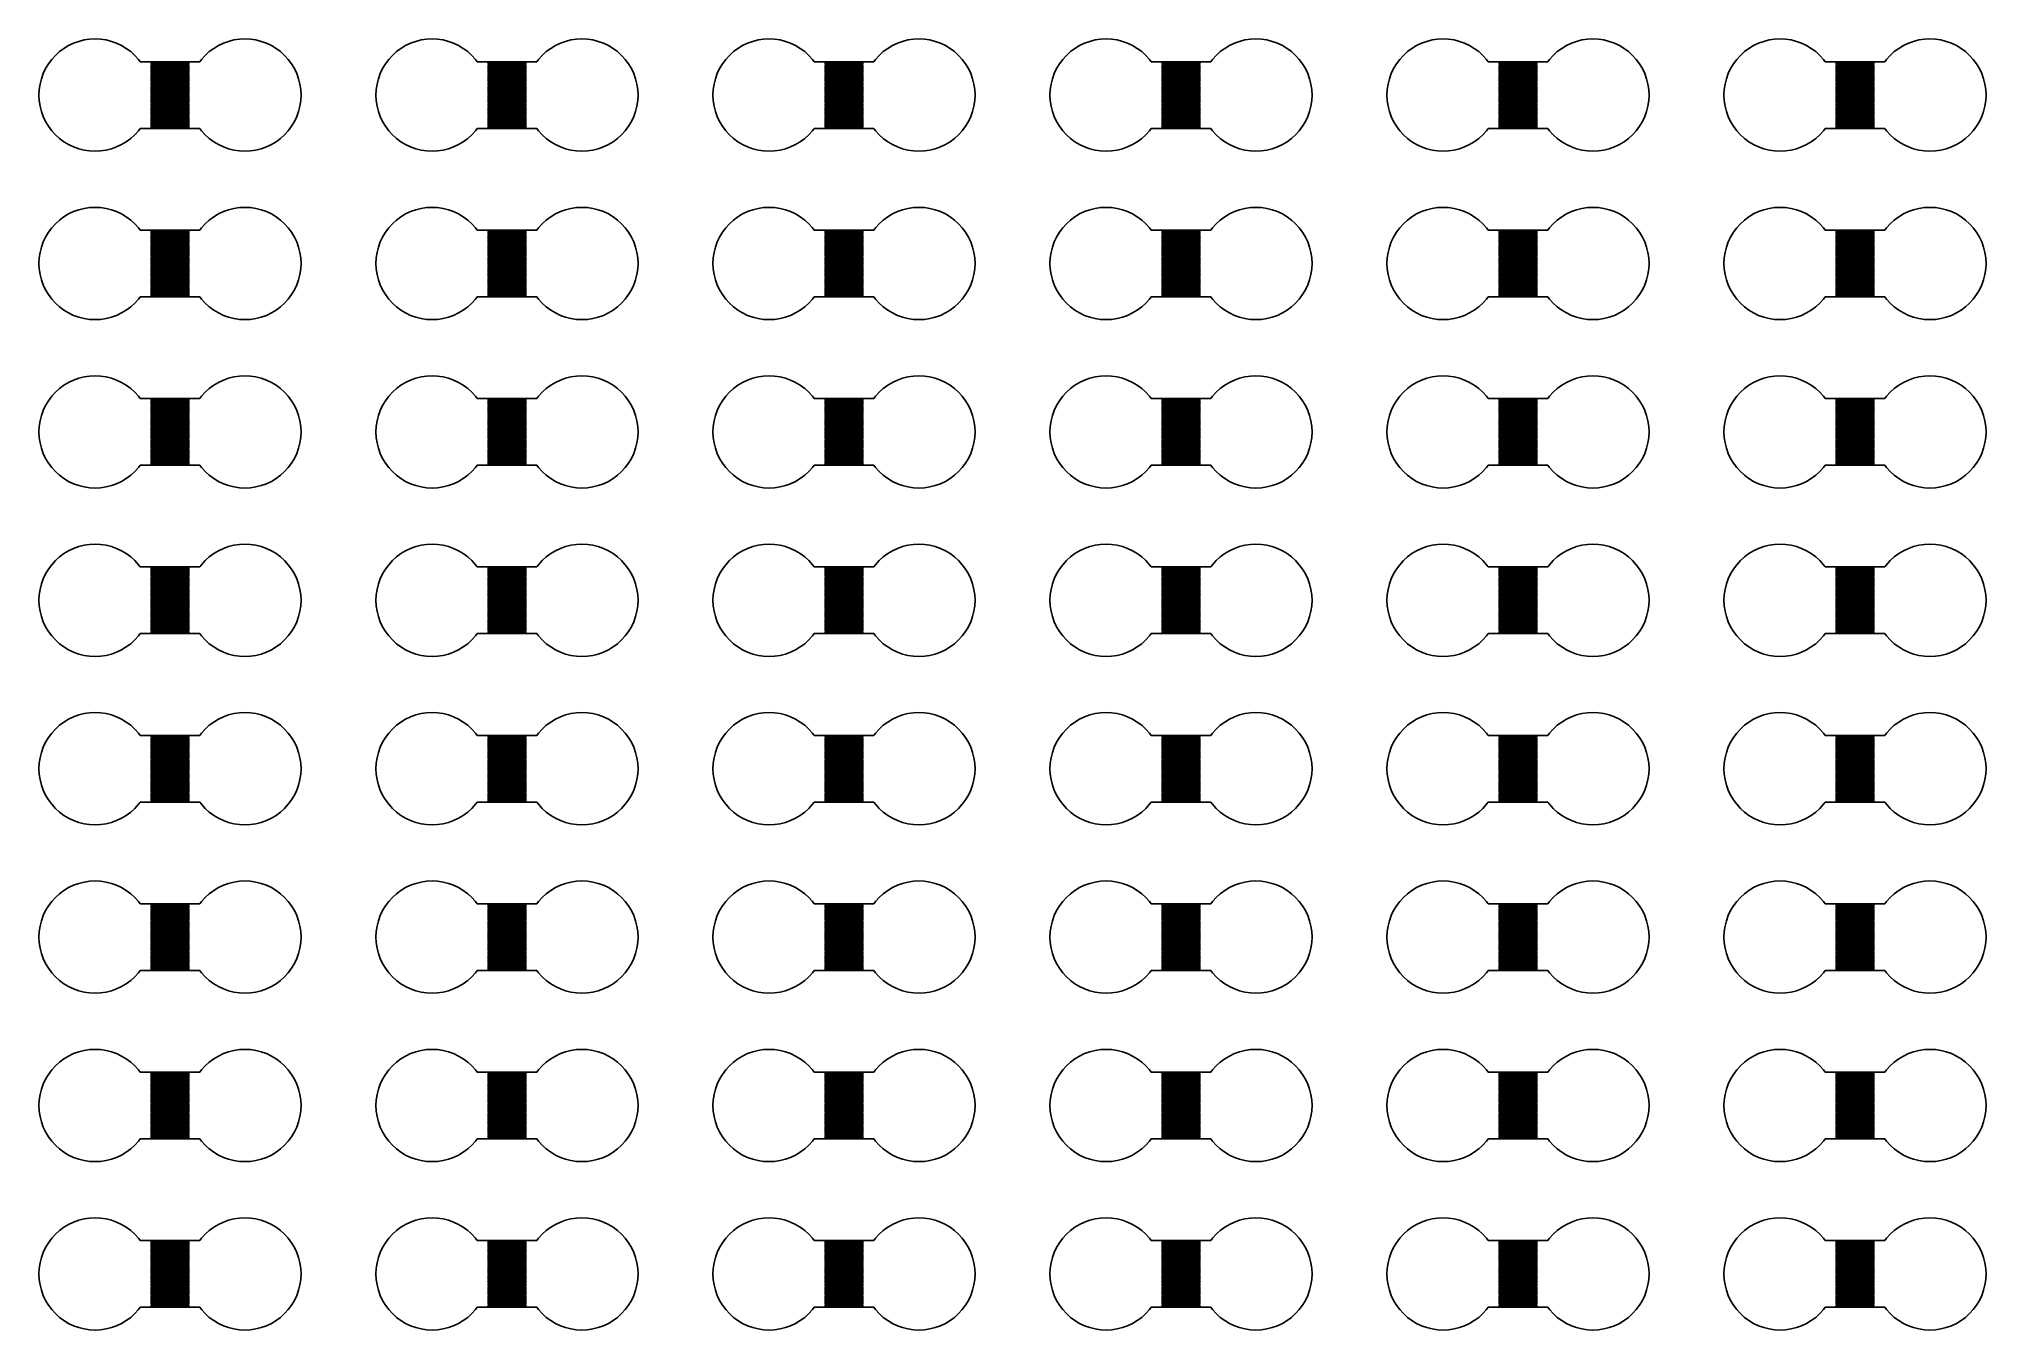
# Model space of a CAD drawing. Extents: x 1 to 53, y 0.8 to 35.2.
import ezdxf

# ---------------------------------------------------------------- set-up
doc = ezdxf.new("R2010")
doc.units = 0

msp = doc.modelspace()

# ---------------------------------------------------------------- linework, layer by layer
for p, q in [((1.54842, 34.9095), (1.43935, 34.8107)), ((1.66666, 34.9972), (1.54842, 34.9095)), ((1.79291, 35.0729), (1.66666, 34.9972)), ((1.92598, 35.1358), (1.79291, 35.0729)), ((2.06458, 35.1854), (1.92598, 35.1358)), ((2.20737, 35.2212), (2.06458, 35.1854)), ((2.35298, 35.2428), (2.20737, 35.2212)), ((2.5, 35.25), (2.35298, 35.2428)), ((2.64703, 35.2428), (2.5, 35.25)), ((2.79265, 35.2212), (2.64703, 35.2428)), ((2.93544, 35.1854), (2.79265, 35.2212)), ((3.07404, 35.1358), (2.93544, 35.1854)), ((3.20711, 35.0729), (3.07404, 35.1358)), ((3.33336, 34.9972), (3.20711, 35.0729)), ((3.4516, 34.9095), (3.33336, 34.9972)), ((3.56067, 34.8107), (3.4516, 34.9095)), ((5.5484, 34.9095), (5.43933, 34.8107)), ((5.66664, 34.9972), (5.5484, 34.9095)), ((5.79289, 35.0729), (5.66664, 34.9972)), ((5.92596, 35.1358), (5.79289, 35.0729)), ((6.06456, 35.1854), (5.92596, 35.1358)), ((6.20735, 35.2212), (6.06456, 35.1854)), ((6.35297, 35.2428), (6.20735, 35.2212)), ((6.5, 35.25), (6.35297, 35.2428)), ((6.64702, 35.2428), (6.5, 35.25)), ((6.79263, 35.2212), (6.64702, 35.2428)), ((6.93542, 35.1854), (6.79263, 35.2212)), ((7.07402, 35.1358), (6.93542, 35.1854)), ((7.20709, 35.0729), (7.07402, 35.1358)), ((7.33334, 34.9972), (7.20709, 35.0729)), ((7.45158, 34.9095), (7.33334, 34.9972)), ((7.56065, 34.8107), (7.45158, 34.9095)), ((10.5484, 34.9095), (10.4393, 34.8107)), ((10.6667, 34.9972), (10.5484, 34.9095)), ((10.7929, 35.0729), (10.6667, 34.9972)), ((10.926, 35.1358), (10.7929, 35.0729)), ((11.0646, 35.1854), (10.926, 35.1358)), ((11.2074, 35.2212), (11.0646, 35.1854)), ((11.353, 35.2428), (11.2074, 35.2212)), ((11.5, 35.25), (11.353, 35.2428)), ((11.647, 35.2428), (11.5, 35.25)), ((11.7926, 35.2212), (11.647, 35.2428)), ((11.9354, 35.1854), (11.7926, 35.2212)), ((12.074, 35.1358), (11.9354, 35.1854)), ((12.2071, 35.0729), (12.074, 35.1358)), ((12.3334, 34.9972), (12.2071, 35.0729)), ((12.4516, 34.9095), (12.3334, 34.9972)), ((12.5607, 34.8107), (12.4516, 34.9095)), ((14.5484, 34.9095), (14.4393, 34.8107)), ((14.6666, 34.9972), (14.5484, 34.9095)), ((14.7929, 35.0729), (14.6666, 34.9972)), ((14.926, 35.1358), (14.7929, 35.0729)), ((15.0646, 35.1854), (14.926, 35.1358)), ((15.2074, 35.2212), (15.0646, 35.1854)), ((15.353, 35.2428), (15.2074, 35.2212)), ((15.5, 35.25), (15.353, 35.2428)), ((15.647, 35.2428), (15.5, 35.25)), ((15.7926, 35.2212), (15.647, 35.2428)), ((15.9354, 35.1854), (15.7926, 35.2212)), ((16.074, 35.1358), (15.9354, 35.1854)), ((16.2071, 35.0729), (16.074, 35.1358)), ((16.3333, 34.9972), (16.2071, 35.0729)), ((16.4516, 34.9095), (16.3333, 34.9972)), ((16.5607, 34.8107), (16.4516, 34.9095)), ((19.5484, 34.9095), (19.4393, 34.8107)), ((19.6667, 34.9972), (19.5484, 34.9095)), ((19.7929, 35.0729), (19.6667, 34.9972)), ((19.926, 35.1358), (19.7929, 35.0729)), ((20.0646, 35.1854), (19.926, 35.1358)), ((20.2074, 35.2212), (20.0646, 35.1854)), ((20.353, 35.2428), (20.2074, 35.2212)), ((20.5, 35.25), (20.353, 35.2428)), ((20.647, 35.2428), (20.5, 35.25)), ((20.7926, 35.2212), (20.647, 35.2428)), ((20.9354, 35.1854), (20.7926, 35.2212)), ((21.074, 35.1358), (20.9354, 35.1854)), ((21.2071, 35.0729), (21.074, 35.1358)), ((21.3334, 34.9972), (21.2071, 35.0729)), ((21.4516, 34.9095), (21.3334, 34.9972)), ((21.5607, 34.8107), (21.4516, 34.9095)), ((23.5484, 34.9095), (23.4393, 34.8107)), ((23.6666, 34.9972), (23.5484, 34.9095)), ((23.7929, 35.0729), (23.6666, 34.9972)), ((23.926, 35.1358), (23.7929, 35.0729)), ((24.0646, 35.1854), (23.926, 35.1358)), ((24.2074, 35.2212), (24.0646, 35.1854)), ((24.353, 35.2428), (24.2074, 35.2212)), ((24.5, 35.25), (24.353, 35.2428)), ((24.647, 35.2428), (24.5, 35.25)), ((24.7926, 35.2212), (24.647, 35.2428)), ((24.9354, 35.1854), (24.7926, 35.2212)), ((25.074, 35.1358), (24.9354, 35.1854)), ((25.2071, 35.0729), (25.074, 35.1358)), ((25.3333, 34.9972), (25.2071, 35.0729)), ((25.4516, 34.9095), (25.3333, 34.9972)), ((25.5607, 34.8107), (25.4516, 34.9095)), ((28.5484, 34.9095), (28.4393, 34.8107)), ((28.6667, 34.9972), (28.5484, 34.9095)), ((28.7929, 35.0729), (28.6667, 34.9972)), ((28.926, 35.1358), (28.7929, 35.0729)), ((29.0646, 35.1854), (28.926, 35.1358)), ((29.2074, 35.2212), (29.0646, 35.1854)), ((29.353, 35.2428), (29.2074, 35.2212)), ((29.5, 35.25), (29.353, 35.2428)), ((29.647, 35.2428), (29.5, 35.25)), ((29.7926, 35.2212), (29.647, 35.2428)), ((29.9354, 35.1854), (29.7926, 35.2212)), ((30.074, 35.1358), (29.9354, 35.1854)), ((30.2071, 35.0729), (30.074, 35.1358)), ((30.3334, 34.9972), (30.2071, 35.0729)), ((30.4516, 34.9095), (30.3334, 34.9972)), ((30.5607, 34.8107), (30.4516, 34.9095)), ((32.5484, 34.9095), (32.4393, 34.8107)), ((32.6666, 34.9972), (32.5484, 34.9095)), ((32.7929, 35.0729), (32.6666, 34.9972)), ((32.926, 35.1358), (32.7929, 35.0729)), ((33.0646, 35.1854), (32.926, 35.1358)), ((33.2074, 35.2212), (33.0646, 35.1854)), ((33.353, 35.2428), (33.2074, 35.2212)), ((33.5, 35.25), (33.353, 35.2428)), ((33.647, 35.2428), (33.5, 35.25)), ((33.7926, 35.2212), (33.647, 35.2428)), ((33.9354, 35.1854), (33.7926, 35.2212)), ((34.074, 35.1358), (33.9354, 35.1854)), ((34.2071, 35.0729), (34.074, 35.1358)), ((34.3333, 34.9972), (34.2071, 35.0729)), ((34.4516, 34.9095), (34.3333, 34.9972)), ((34.5607, 34.8107), (34.4516, 34.9095)), ((37.5484, 34.9095), (37.4393, 34.8107)), ((37.6667, 34.9972), (37.5484, 34.9095)), ((37.7929, 35.0729), (37.6667, 34.9972)), ((37.926, 35.1358), (37.7929, 35.0729)), ((38.0646, 35.1854), (37.926, 35.1358)), ((38.2074, 35.2212), (38.0646, 35.1854)), ((38.353, 35.2428), (38.2074, 35.2212)), ((38.5, 35.25), (38.353, 35.2428)), ((38.647, 35.2428), (38.5, 35.25)), ((38.7926, 35.2212), (38.647, 35.2428)), ((38.9354, 35.1854), (38.7926, 35.2212)), ((39.074, 35.1358), (38.9354, 35.1854)), ((39.2071, 35.0729), (39.074, 35.1358)), ((39.3334, 34.9972), (39.2071, 35.0729)), ((39.4516, 34.9095), (39.3334, 34.9972)), ((39.5607, 34.8107), (39.4516, 34.9095)), ((41.5484, 34.9095), (41.4393, 34.8107)), ((41.6666, 34.9972), (41.5484, 34.9095)), ((41.7929, 35.0729), (41.6666, 34.9972)), ((41.926, 35.1358), (41.7929, 35.0729)), ((42.0646, 35.1854), (41.926, 35.1358)), ((42.2074, 35.2212), (42.0646, 35.1854)), ((42.353, 35.2428), (42.2074, 35.2212)), ((42.5, 35.25), (42.353, 35.2428)), ((42.647, 35.2428), (42.5, 35.25)), ((42.7926, 35.2212), (42.647, 35.2428)), ((42.9354, 35.1854), (42.7926, 35.2212)), ((43.074, 35.1358), (42.9354, 35.1854)), ((43.2071, 35.0729), (43.074, 35.1358)), ((43.3333, 34.9972), (43.2071, 35.0729)), ((43.4516, 34.9095), (43.3333, 34.9972)), ((43.5607, 34.8107), (43.4516, 34.9095)), ((46.5484, 34.9095), (46.4393, 34.8107)), ((46.6667, 34.9972), (46.5484, 34.9095)), ((46.7929, 35.0729), (46.6667, 34.9972)), ((46.926, 35.1358), (46.7929, 35.0729)), ((47.0646, 35.1854), (46.926, 35.1358)), ((47.2074, 35.2212), (47.0646, 35.1854)), ((47.353, 35.2428), (47.2074, 35.2212)), ((47.5, 35.25), (47.353, 35.2428)), ((47.647, 35.2428), (47.5, 35.25)), ((47.7926, 35.2212), (47.647, 35.2428)), ((47.9354, 35.1854), (47.7926, 35.2212)), ((48.074, 35.1358), (47.9354, 35.1854)), ((48.2071, 35.0729), (48.074, 35.1358)), ((48.3334, 34.9972), (48.2071, 35.0729)), ((48.4516, 34.9095), (48.3334, 34.9972)), ((48.5607, 34.8107), (48.4516, 34.9095)), ((50.5484, 34.9095), (50.4393, 34.8107)), ((50.6666, 34.9972), (50.5484, 34.9095)), ((50.7929, 35.0729), (50.6666, 34.9972)), ((50.926, 35.1358), (50.7929, 35.0729)), ((51.0646, 35.1854), (50.926, 35.1358)), ((51.2074, 35.2212), (51.0646, 35.1854)), ((51.353, 35.2428), (51.2074, 35.2212)), ((51.5, 35.25), (51.353, 35.2428)), ((51.647, 35.2428), (51.5, 35.25)), ((51.7926, 35.2212), (51.647, 35.2428)), ((51.9354, 35.1854), (51.7926, 35.2212)), ((52.074, 35.1358), (51.9354, 35.1854)), ((52.2071, 35.0729), (52.074, 35.1358)), ((52.3333, 34.9972), (52.2071, 35.0729)), ((52.4516, 34.9095), (52.3333, 34.9972)), ((52.5607, 34.8107), (52.4516, 34.9095)), ((1.11418, 34.324), (1.06459, 34.1854)), ((1.17712, 34.4571), (1.11418, 34.324)), ((1.25281, 34.5833), (1.17712, 34.4571)), ((1.34048, 34.7016), (1.25281, 34.5833)), ((1.43935, 34.8107), (1.34048, 34.7016)), ((3.65953, 34.7016), (3.56067, 34.8107)), ((3.7052, 34.64), (3.65953, 34.7016)), ((5.2948, 34.64), (3.7052, 34.64)), ((4, 34.61), (4, 34.63)), ((4, 34.63), (5, 34.63)), ((5, 34.61), (4, 34.61)), ((4, 34.58), (4, 34.6)), ((4, 34.6), (5, 34.6)), ((5, 34.58), (4, 34.58)), ((4, 34.55), (4, 34.57)), ((4, 34.57), (5, 34.57)), ((5, 34.55), (4, 34.55)), ((4, 34.52), (4, 34.54)), ((4, 34.54), (5, 34.54)), ((5, 34.52), (4, 34.52)), ((4, 34.49), (4, 34.51)), ((4, 34.51), (5, 34.51)), ((5, 34.49), (4, 34.49)), ((4, 34.46), (4, 34.48)), ((4, 34.48), (5, 34.48)), ((5, 34.46), (4, 34.46)), ((4, 34.43), (4, 34.45)), ((4, 34.45), (5, 34.45)), ((5, 34.43), (4, 34.43)), ((4, 34.4), (4, 34.42)), ((4, 34.42), (5, 34.42)), ((5, 34.4), (4, 34.4)), ((4, 34.37), (4, 34.39)), ((4, 34.39), (5, 34.39)), ((5, 34.37), (4, 34.37)), ((4, 34.34), (4, 34.36)), ((4, 34.36), (5, 34.36)), ((5, 34.34), (4, 34.34)), ((4, 34.31), (4, 34.33)), ((4, 34.33), (5, 34.33)), ((5, 34.63), (5, 34.61)), ((5, 34.6), (5, 34.58)), ((5, 34.57), (5, 34.55)), ((5, 34.54), (5, 34.52)), ((5, 34.51), (5, 34.49)), ((5, 34.48), (5, 34.46)), ((5, 34.45), (5, 34.43)), ((5, 34.42), (5, 34.4)), ((5, 34.39), (5, 34.37)), ((5, 34.36), (5, 34.34)), ((5, 34.33), (5, 34.31)), ((5.34047, 34.7016), (5.2948, 34.64)), ((5.43933, 34.8107), (5.34047, 34.7016)), ((7.65952, 34.7016), (7.56065, 34.8107)), ((7.74719, 34.5833), (7.65952, 34.7016)), ((7.82288, 34.4571), (7.74719, 34.5833)), ((7.88582, 34.324), (7.82288, 34.4571)), ((7.93541, 34.1854), (7.88582, 34.324)), ((10.1142, 34.324), (10.0646, 34.1854)), ((10.1771, 34.4571), (10.1142, 34.324)), ((10.2528, 34.5833), (10.1771, 34.4571)), ((10.3405, 34.7016), (10.2528, 34.5833)), ((10.4393, 34.8107), (10.3405, 34.7016)), ((12.6595, 34.7016), (12.5607, 34.8107)), ((12.7052, 34.64), (12.6595, 34.7016)), ((14.2948, 34.64), (12.7052, 34.64)), ((13, 34.61), (13, 34.63)), ((13, 34.63), (14, 34.63)), ((14, 34.61), (13, 34.61)), ((13, 34.58), (13, 34.6)), ((13, 34.6), (14, 34.6)), ((14, 34.58), (13, 34.58)), ((13, 34.55), (13, 34.57)), ((13, 34.57), (14, 34.57)), ((14, 34.55), (13, 34.55)), ((13, 34.52), (13, 34.54)), ((13, 34.54), (14, 34.54)), ((14, 34.52), (13, 34.52)), ((13, 34.49), (13, 34.51)), ((13, 34.51), (14, 34.51)), ((14, 34.49), (13, 34.49)), ((13, 34.46), (13, 34.48)), ((13, 34.48), (14, 34.48)), ((14, 34.46), (13, 34.46)), ((13, 34.43), (13, 34.45)), ((13, 34.45), (14, 34.45)), ((14, 34.43), (13, 34.43)), ((13, 34.4), (13, 34.42)), ((13, 34.42), (14, 34.42)), ((14, 34.4), (13, 34.4)), ((13, 34.37), (13, 34.39)), ((13, 34.39), (14, 34.39)), ((14, 34.37), (13, 34.37)), ((13, 34.34), (13, 34.36)), ((13, 34.36), (14, 34.36)), ((14, 34.34), (13, 34.34)), ((13, 34.31), (13, 34.33)), ((13, 34.33), (14, 34.33)), ((14, 34.63), (14, 34.61)), ((14, 34.6), (14, 34.58)), ((14, 34.57), (14, 34.55)), ((14, 34.54), (14, 34.52)), ((14, 34.51), (14, 34.49)), ((14, 34.48), (14, 34.46)), ((14, 34.45), (14, 34.43)), ((14, 34.42), (14, 34.4)), ((14, 34.39), (14, 34.37)), ((14, 34.36), (14, 34.34)), ((14, 34.33), (14, 34.31)), ((14.3405, 34.7016), (14.2948, 34.64)), ((14.4393, 34.8107), (14.3405, 34.7016)), ((16.6595, 34.7016), (16.5607, 34.8107)), ((16.7472, 34.5833), (16.6595, 34.7016)), ((16.8229, 34.4571), (16.7472, 34.5833)), ((16.8858, 34.324), (16.8229, 34.4571)), ((16.9354, 34.1854), (16.8858, 34.324)), ((19.1142, 34.324), (19.0646, 34.1854)), ((19.1771, 34.4571), (19.1142, 34.324)), ((19.2528, 34.5833), (19.1771, 34.4571)), ((19.3405, 34.7016), (19.2528, 34.5833)), ((19.4393, 34.8107), (19.3405, 34.7016)), ((21.6595, 34.7016), (21.5607, 34.8107)), ((21.7052, 34.64), (21.6595, 34.7016)), ((23.2948, 34.64), (21.7052, 34.64)), ((22, 34.61), (22, 34.63)), ((22, 34.63), (23, 34.63)), ((23, 34.61), (22, 34.61)), ((22, 34.58), (22, 34.6)), ((22, 34.6), (23, 34.6)), ((23, 34.58), (22, 34.58)), ((22, 34.55), (22, 34.57)), ((22, 34.57), (23, 34.57)), ((23, 34.55), (22, 34.55)), ((22, 34.52), (22, 34.54)), ((22, 34.54), (23, 34.54)), ((23, 34.52), (22, 34.52)), ((22, 34.49), (22, 34.51)), ((22, 34.51), (23, 34.51)), ((23, 34.49), (22, 34.49)), ((22, 34.46), (22, 34.48)), ((22, 34.48), (23, 34.48)), ((23, 34.46), (22, 34.46)), ((22, 34.43), (22, 34.45)), ((22, 34.45), (23, 34.45)), ((23, 34.43), (22, 34.43)), ((22, 34.4), (22, 34.42)), ((22, 34.42), (23, 34.42)), ((23, 34.4), (22, 34.4)), ((22, 34.37), (22, 34.39)), ((22, 34.39), (23, 34.39)), ((23, 34.37), (22, 34.37)), ((22, 34.34), (22, 34.36)), ((22, 34.36), (23, 34.36)), ((23, 34.34), (22, 34.34)), ((22, 34.31), (22, 34.33)), ((22, 34.33), (23, 34.33)), ((23, 34.63), (23, 34.61)), ((23, 34.6), (23, 34.58)), ((23, 34.57), (23, 34.55)), ((23, 34.54), (23, 34.52)), ((23, 34.51), (23, 34.49)), ((23, 34.48), (23, 34.46)), ((23, 34.45), (23, 34.43)), ((23, 34.42), (23, 34.4)), ((23, 34.39), (23, 34.37)), ((23, 34.36), (23, 34.34)), ((23, 34.33), (23, 34.31)), ((23.3405, 34.7016), (23.2948, 34.64)), ((23.4393, 34.8107), (23.3405, 34.7016)), ((25.6595, 34.7016), (25.5607, 34.8107)), ((25.7472, 34.5833), (25.6595, 34.7016)), ((25.8229, 34.4571), (25.7472, 34.5833)), ((25.8858, 34.324), (25.8229, 34.4571)), ((25.9354, 34.1854), (25.8858, 34.324)), ((28.1142, 34.324), (28.0646, 34.1854)), ((28.1771, 34.4571), (28.1142, 34.324)), ((28.2528, 34.5833), (28.1771, 34.4571)), ((28.3405, 34.7016), (28.2528, 34.5833)), ((28.4393, 34.8107), (28.3405, 34.7016)), ((30.6595, 34.7016), (30.5607, 34.8107)), ((30.7052, 34.64), (30.6595, 34.7016)), ((32.2948, 34.64), (30.7052, 34.64)), ((31, 34.61), (31, 34.63)), ((31, 34.63), (32, 34.63)), ((32, 34.61), (31, 34.61)), ((31, 34.58), (31, 34.6)), ((31, 34.6), (32, 34.6)), ((32, 34.58), (31, 34.58)), ((31, 34.55), (31, 34.57)), ((31, 34.57), (32, 34.57)), ((32, 34.55), (31, 34.55)), ((31, 34.52), (31, 34.54)), ((31, 34.54), (32, 34.54)), ((32, 34.52), (31, 34.52)), ((31, 34.49), (31, 34.51)), ((31, 34.51), (32, 34.51)), ((32, 34.49), (31, 34.49)), ((31, 34.46), (31, 34.48)), ((31, 34.48), (32, 34.48)), ((32, 34.46), (31, 34.46)), ((31, 34.43), (31, 34.45)), ((31, 34.45), (32, 34.45)), ((32, 34.43), (31, 34.43)), ((31, 34.4), (31, 34.42)), ((31, 34.42), (32, 34.42)), ((32, 34.4), (31, 34.4)), ((31, 34.37), (31, 34.39)), ((31, 34.39), (32, 34.39)), ((32, 34.37), (31, 34.37)), ((31, 34.34), (31, 34.36)), ((31, 34.36), (32, 34.36)), ((32, 34.34), (31, 34.34)), ((31, 34.31), (31, 34.33)), ((31, 34.33), (32, 34.33)), ((32, 34.63), (32, 34.61)), ((32, 34.6), (32, 34.58)), ((32, 34.57), (32, 34.55)), ((32, 34.54), (32, 34.52)), ((32, 34.51), (32, 34.49)), ((32, 34.48), (32, 34.46)), ((32, 34.45), (32, 34.43)), ((32, 34.42), (32, 34.4)), ((32, 34.39), (32, 34.37)), ((32, 34.36), (32, 34.34)), ((32, 34.33), (32, 34.31)), ((32.3405, 34.7016), (32.2948, 34.64)), ((32.4393, 34.8107), (32.3405, 34.7016)), ((34.6595, 34.7016), (34.5607, 34.8107)), ((34.7472, 34.5833), (34.6595, 34.7016)), ((34.8229, 34.4571), (34.7472, 34.5833)), ((34.8858, 34.324), (34.8229, 34.4571)), ((34.9354, 34.1854), (34.8858, 34.324)), ((37.1142, 34.324), (37.0646, 34.1854)), ((37.1771, 34.4571), (37.1142, 34.324)), ((37.2528, 34.5833), (37.1771, 34.4571)), ((37.3405, 34.7016), (37.2528, 34.5833)), ((37.4393, 34.8107), (37.3405, 34.7016)), ((39.6595, 34.7016), (39.5607, 34.8107)), ((39.7052, 34.64), (39.6595, 34.7016)), ((41.2948, 34.64), (39.7052, 34.64)), ((40, 34.61), (40, 34.63)), ((40, 34.63), (41, 34.63)), ((41, 34.61), (40, 34.61)), ((40, 34.58), (40, 34.6)), ((40, 34.6), (41, 34.6)), ((41, 34.58), (40, 34.58)), ((40, 34.55), (40, 34.57)), ((40, 34.57), (41, 34.57)), ((41, 34.55), (40, 34.55)), ((40, 34.52), (40, 34.54)), ((40, 34.54), (41, 34.54)), ((41, 34.52), (40, 34.52)), ((40, 34.49), (40, 34.51)), ((40, 34.51), (41, 34.51)), ((41, 34.49), (40, 34.49)), ((40, 34.46), (40, 34.48)), ((40, 34.48), (41, 34.48)), ((41, 34.46), (40, 34.46)), ((40, 34.43), (40, 34.45)), ((40, 34.45), (41, 34.45)), ((41, 34.43), (40, 34.43)), ((40, 34.4), (40, 34.42)), ((40, 34.42), (41, 34.42)), ((41, 34.4), (40, 34.4)), ((40, 34.37), (40, 34.39)), ((40, 34.39), (41, 34.39)), ((41, 34.37), (40, 34.37)), ((40, 34.34), (40, 34.36)), ((40, 34.36), (41, 34.36)), ((41, 34.34), (40, 34.34)), ((40, 34.31), (40, 34.33)), ((40, 34.33), (41, 34.33)), ((41, 34.63), (41, 34.61)), ((41, 34.6), (41, 34.58)), ((41, 34.57), (41, 34.55)), ((41, 34.54), (41, 34.52)), ((41, 34.51), (41, 34.49)), ((41, 34.48), (41, 34.46)), ((41, 34.45), (41, 34.43)), ((41, 34.42), (41, 34.4)), ((41, 34.39), (41, 34.37)), ((41, 34.36), (41, 34.34)), ((41, 34.33), (41, 34.31)), ((41.3405, 34.7016), (41.2948, 34.64)), ((41.4393, 34.8107), (41.3405, 34.7016)), ((43.6595, 34.7016), (43.5607, 34.8107)), ((43.7472, 34.5833), (43.6595, 34.7016)), ((43.8229, 34.4571), (43.7472, 34.5833)), ((43.8858, 34.324), (43.8229, 34.4571)), ((43.9354, 34.1854), (43.8858, 34.324)), ((46.1142, 34.324), (46.0646, 34.1854)), ((46.1771, 34.4571), (46.1142, 34.324)), ((46.2528, 34.5833), (46.1771, 34.4571)), ((46.3405, 34.7016), (46.2528, 34.5833)), ((46.4393, 34.8107), (46.3405, 34.7016)), ((48.6595, 34.7016), (48.5607, 34.8107)), ((48.7052, 34.64), (48.6595, 34.7016)), ((50.2948, 34.64), (48.7052, 34.64)), ((49, 34.61), (49, 34.63)), ((49, 34.63), (50, 34.63)), ((50, 34.61), (49, 34.61)), ((49, 34.58), (49, 34.6)), ((49, 34.6), (50, 34.6)), ((50, 34.58), (49, 34.58)), ((49, 34.55), (49, 34.57)), ((49, 34.57), (50, 34.57)), ((50, 34.55), (49, 34.55)), ((49, 34.52), (49, 34.54)), ((49, 34.54), (50, 34.54)), ((50, 34.52), (49, 34.52)), ((49, 34.49), (49, 34.51)), ((49, 34.51), (50, 34.51)), ((50, 34.49), (49, 34.49)), ((49, 34.46), (49, 34.48)), ((49, 34.48), (50, 34.48)), ((50, 34.46), (49, 34.46)), ((49, 34.43), (49, 34.45)), ((49, 34.45), (50, 34.45)), ((50, 34.43), (49, 34.43)), ((49, 34.4), (49, 34.42)), ((49, 34.42), (50, 34.42)), ((50, 34.4), (49, 34.4)), ((49, 34.37), (49, 34.39)), ((49, 34.39), (50, 34.39)), ((50, 34.37), (49, 34.37)), ((49, 34.34), (49, 34.36)), ((49, 34.36), (50, 34.36)), ((50, 34.34), (49, 34.34)), ((49, 34.31), (49, 34.33)), ((49, 34.33), (50, 34.33)), ((50, 34.63), (50, 34.61)), ((50, 34.6), (50, 34.58)), ((50, 34.57), (50, 34.55)), ((50, 34.54), (50, 34.52)), ((50, 34.51), (50, 34.49)), ((50, 34.48), (50, 34.46)), ((50, 34.45), (50, 34.43)), ((50, 34.42), (50, 34.4)), ((50, 34.39), (50, 34.37)), ((50, 34.36), (50, 34.34)), ((50, 34.33), (50, 34.31)), ((50.3405, 34.7016), (50.2948, 34.64)), ((50.4393, 34.8107), (50.3405, 34.7016)), ((52.6595, 34.7016), (52.5607, 34.8107)), ((52.7472, 34.5833), (52.6595, 34.7016)), ((52.8229, 34.4571), (52.7472, 34.5833)), ((52.8858, 34.324), (52.8229, 34.4571)), ((52.9354, 34.1854), (52.8858, 34.324)), ((1.00723, 33.897), (1, 33.75)), ((1.02882, 34.0426), (1.00723, 33.897)), ((1.06459, 34.1854), (1.02882, 34.0426)), ((5, 34.31), (4, 34.31)), ((4, 34.28), (4, 34.3)), ((4, 34.3), (5, 34.3)), ((5, 34.28), (4, 34.28)), ((4, 34.25), (4, 34.27)), ((4, 34.27), (5, 34.27)), ((5, 34.25), (4, 34.25)), ((4, 34.22), (4, 34.24)), ((4, 34.24), (5, 34.24)), ((5, 34.22), (4, 34.22)), ((4, 34.19), (4, 34.21)), ((4, 34.21), (5, 34.21)), ((5, 34.19), (4, 34.19)), ((4, 34.16), (4, 34.18)), ((4, 34.18), (5, 34.18)), ((5, 34.16), (4, 34.16)), ((4, 34.13), (4, 34.15)), ((4, 34.15), (5, 34.15)), ((5, 34.13), (4, 34.13)), ((4, 34.1), (4, 34.12)), ((4, 34.12), (5, 34.12)), ((5, 34.1), (4, 34.1)), ((4, 34.07), (4, 34.09)), ((4, 34.09), (5, 34.09)), ((5, 34.07), (4, 34.07)), ((4, 34.04), (4, 34.06)), ((4, 34.06), (5, 34.06)), ((5, 34.04), (4, 34.04)), ((4, 34.01), (4, 34.03)), ((4, 34.03), (5, 34.03)), ((5, 34.01), (4, 34.01)), ((4, 33.98), (4, 34)), ((4, 34), (5, 34)), ((5, 33.98), (4, 33.98)), ((4, 33.95), (4, 33.97)), ((4, 33.97), (5, 33.97)), ((5, 33.95), (4, 33.95)), ((4, 33.92), (4, 33.94)), ((4, 33.94), (5, 33.94)), ((5, 33.92), (4, 33.92)), ((4, 33.89), (4, 33.91)), ((4, 33.91), (5, 33.91)), ((5, 33.89), (4, 33.89)), ((4, 33.86), (4, 33.88)), ((4, 33.88), (5, 33.88)), ((5, 33.86), (4, 33.86)), ((4, 33.83), (4, 33.85)), ((4, 33.85), (5, 33.85)), ((5, 33.83), (4, 33.83)), ((4, 33.8), (4, 33.82)), ((4, 33.82), (5, 33.82)), ((5, 34.3), (5, 34.28)), ((5, 34.27), (5, 34.25)), ((5, 34.24), (5, 34.22)), ((5, 34.21), (5, 34.19)), ((5, 34.18), (5, 34.16)), ((5, 34.15), (5, 34.13)), ((5, 34.12), (5, 34.1)), ((5, 34.09), (5, 34.07)), ((5, 34.06), (5, 34.04)), ((5, 34.03), (5, 34.01)), ((5, 34), (5, 33.98)), ((5, 33.97), (5, 33.95)), ((5, 33.94), (5, 33.92)), ((5, 33.91), (5, 33.89)), ((5, 33.88), (5, 33.86)), ((5, 33.85), (5, 33.83)), ((5, 33.82), (5, 33.8)), ((7.97118, 34.0426), (7.93541, 34.1854)), ((7.99277, 33.897), (7.97118, 34.0426)), ((8, 33.75), (7.99277, 33.897)), ((10.0072, 33.897), (10, 33.75)), ((10.0288, 34.0426), (10.0072, 33.897)), ((10.0646, 34.1854), (10.0288, 34.0426)), ((14, 34.31), (13, 34.31)), ((13, 34.28), (13, 34.3)), ((13, 34.3), (14, 34.3)), ((14, 34.28), (13, 34.28)), ((13, 34.25), (13, 34.27)), ((13, 34.27), (14, 34.27)), ((14, 34.25), (13, 34.25)), ((13, 34.22), (13, 34.24)), ((13, 34.24), (14, 34.24)), ((14, 34.22), (13, 34.22)), ((13, 34.19), (13, 34.21)), ((13, 34.21), (14, 34.21)), ((14, 34.19), (13, 34.19)), ((13, 34.16), (13, 34.18)), ((13, 34.18), (14, 34.18)), ((14, 34.16), (13, 34.16)), ((13, 34.13), (13, 34.15)), ((13, 34.15), (14, 34.15)), ((14, 34.13), (13, 34.13)), ((13, 34.1), (13, 34.12)), ((13, 34.12), (14, 34.12)), ((14, 34.1), (13, 34.1)), ((13, 34.07), (13, 34.09)), ((13, 34.09), (14, 34.09)), ((14, 34.07), (13, 34.07)), ((13, 34.04), (13, 34.06)), ((13, 34.06), (14, 34.06)), ((14, 34.04), (13, 34.04)), ((13, 34.01), (13, 34.03)), ((13, 34.03), (14, 34.03)), ((14, 34.01), (13, 34.01)), ((13, 33.98), (13, 34)), ((13, 34), (14, 34)), ((14, 33.98), (13, 33.98)), ((13, 33.95), (13, 33.97)), ((13, 33.97), (14, 33.97)), ((14, 33.95), (13, 33.95)), ((13, 33.92), (13, 33.94)), ((13, 33.94), (14, 33.94)), ((14, 33.92), (13, 33.92)), ((13, 33.89), (13, 33.91)), ((13, 33.91), (14, 33.91)), ((14, 33.89), (13, 33.89)), ((13, 33.86), (13, 33.88)), ((13, 33.88), (14, 33.88)), ((14, 33.86), (13, 33.86)), ((13, 33.83), (13, 33.85)), ((13, 33.85), (14, 33.85)), ((14, 33.83), (13, 33.83)), ((13, 33.8), (13, 33.82)), ((13, 33.82), (14, 33.82)), ((14, 34.3), (14, 34.28)), ((14, 34.27), (14, 34.25)), ((14, 34.24), (14, 34.22)), ((14, 34.21), (14, 34.19)), ((14, 34.18), (14, 34.16)), ((14, 34.15), (14, 34.13)), ((14, 34.12), (14, 34.1)), ((14, 34.09), (14, 34.07)), ((14, 34.06), (14, 34.04)), ((14, 34.03), (14, 34.01)), ((14, 34), (14, 33.98)), ((14, 33.97), (14, 33.95)), ((14, 33.94), (14, 33.92)), ((14, 33.91), (14, 33.89)), ((14, 33.88), (14, 33.86)), ((14, 33.85), (14, 33.83)), ((14, 33.82), (14, 33.8)), ((16.9712, 34.0426), (16.9354, 34.1854)), ((16.9928, 33.897), (16.9712, 34.0426)), ((17, 33.75), (16.9928, 33.897)), ((19.0072, 33.897), (19, 33.75)), ((19.0288, 34.0426), (19.0072, 33.897)), ((19.0646, 34.1854), (19.0288, 34.0426)), ((23, 34.31), (22, 34.31)), ((22, 34.28), (22, 34.3)), ((22, 34.3), (23, 34.3)), ((23, 34.28), (22, 34.28)), ((22, 34.25), (22, 34.27)), ((22, 34.27), (23, 34.27)), ((23, 34.25), (22, 34.25)), ((22, 34.22), (22, 34.24)), ((22, 34.24), (23, 34.24)), ((23, 34.22), (22, 34.22)), ((22, 34.19), (22, 34.21)), ((22, 34.21), (23, 34.21)), ((23, 34.19), (22, 34.19)), ((22, 34.16), (22, 34.18)), ((22, 34.18), (23, 34.18)), ((23, 34.16), (22, 34.16)), ((22, 34.13), (22, 34.15)), ((22, 34.15), (23, 34.15)), ((23, 34.13), (22, 34.13)), ((22, 34.1), (22, 34.12)), ((22, 34.12), (23, 34.12)), ((23, 34.1), (22, 34.1)), ((22, 34.07), (22, 34.09)), ((22, 34.09), (23, 34.09)), ((23, 34.07), (22, 34.07)), ((22, 34.04), (22, 34.06)), ((22, 34.06), (23, 34.06)), ((23, 34.04), (22, 34.04)), ((22, 34.01), (22, 34.03)), ((22, 34.03), (23, 34.03)), ((23, 34.01), (22, 34.01)), ((22, 33.98), (22, 34)), ((22, 34), (23, 34)), ((23, 33.98), (22, 33.98)), ((22, 33.95), (22, 33.97)), ((22, 33.97), (23, 33.97)), ((23, 33.95), (22, 33.95)), ((22, 33.92), (22, 33.94)), ((22, 33.94), (23, 33.94)), ((23, 33.92), (22, 33.92)), ((22, 33.89), (22, 33.91)), ((22, 33.91), (23, 33.91)), ((23, 33.89), (22, 33.89)), ((22, 33.86), (22, 33.88)), ((22, 33.88), (23, 33.88)), ((23, 33.86), (22, 33.86)), ((22, 33.83), (22, 33.85)), ((22, 33.85), (23, 33.85)), ((23, 33.83), (22, 33.83)), ((22, 33.8), (22, 33.82)), ((22, 33.82), (23, 33.82)), ((23, 34.3), (23, 34.28)), ((23, 34.27), (23, 34.25)), ((23, 34.24), (23, 34.22)), ((23, 34.21), (23, 34.19)), ((23, 34.18), (23, 34.16)), ((23, 34.15), (23, 34.13)), ((23, 34.12), (23, 34.1)), ((23, 34.09), (23, 34.07)), ((23, 34.06), (23, 34.04)), ((23, 34.03), (23, 34.01)), ((23, 34), (23, 33.98)), ((23, 33.97), (23, 33.95)), ((23, 33.94), (23, 33.92)), ((23, 33.91), (23, 33.89)), ((23, 33.88), (23, 33.86)), ((23, 33.85), (23, 33.83)), ((23, 33.82), (23, 33.8)), ((25.9712, 34.0426), (25.9354, 34.1854)), ((25.9928, 33.897), (25.9712, 34.0426)), ((26, 33.75), (25.9928, 33.897)), ((28.0072, 33.897), (28, 33.75)), ((28.0288, 34.0426), (28.0072, 33.897)), ((28.0646, 34.1854), (28.0288, 34.0426)), ((32, 34.31), (31, 34.31)), ((31, 34.28), (31, 34.3)), ((31, 34.3), (32, 34.3)), ((32, 34.28), (31, 34.28)), ((31, 34.25), (31, 34.27)), ((31, 34.27), (32, 34.27)), ((32, 34.25), (31, 34.25)), ((31, 34.22), (31, 34.24)), ((31, 34.24), (32, 34.24)), ((32, 34.22), (31, 34.22)), ((31, 34.19), (31, 34.21)), ((31, 34.21), (32, 34.21)), ((32, 34.19), (31, 34.19)), ((31, 34.16), (31, 34.18)), ((31, 34.18), (32, 34.18)), ((32, 34.16), (31, 34.16)), ((31, 34.13), (31, 34.15)), ((31, 34.15), (32, 34.15)), ((32, 34.13), (31, 34.13)), ((31, 34.1), (31, 34.12)), ((31, 34.12), (32, 34.12)), ((32, 34.1), (31, 34.1)), ((31, 34.07), (31, 34.09)), ((31, 34.09), (32, 34.09)), ((32, 34.07), (31, 34.07)), ((31, 34.04), (31, 34.06)), ((31, 34.06), (32, 34.06)), ((32, 34.04), (31, 34.04)), ((31, 34.01), (31, 34.03)), ((31, 34.03), (32, 34.03)), ((32, 34.01), (31, 34.01)), ((31, 33.98), (31, 34)), ((31, 34), (32, 34)), ((32, 33.98), (31, 33.98)), ((31, 33.95), (31, 33.97)), ((31, 33.97), (32, 33.97)), ((32, 33.95), (31, 33.95)), ((31, 33.92), (31, 33.94)), ((31, 33.94), (32, 33.94)), ((32, 33.92), (31, 33.92)), ((31, 33.89), (31, 33.91)), ((31, 33.91), (32, 33.91)), ((32, 33.89), (31, 33.89)), ((31, 33.86), (31, 33.88)), ((31, 33.88), (32, 33.88)), ((32, 33.86), (31, 33.86)), ((31, 33.83), (31, 33.85)), ((31, 33.85), (32, 33.85)), ((32, 33.83), (31, 33.83)), ((31, 33.8), (31, 33.82)), ((31, 33.82), (32, 33.82)), ((32, 34.3), (32, 34.28)), ((32, 34.27), (32, 34.25)), ((32, 34.24), (32, 34.22)), ((32, 34.21), (32, 34.19)), ((32, 34.18), (32, 34.16)), ((32, 34.15), (32, 34.13)), ((32, 34.12), (32, 34.1)), ((32, 34.09), (32, 34.07)), ((32, 34.06), (32, 34.04)), ((32, 34.03), (32, 34.01)), ((32, 34), (32, 33.98)), ((32, 33.97), (32, 33.95)), ((32, 33.94), (32, 33.92)), ((32, 33.91), (32, 33.89)), ((32, 33.88), (32, 33.86)), ((32, 33.85), (32, 33.83)), ((32, 33.82), (32, 33.8)), ((34.9712, 34.0426), (34.9354, 34.1854)), ((34.9928, 33.897), (34.9712, 34.0426)), ((35, 33.75), (34.9928, 33.897)), ((37.0072, 33.897), (37, 33.75)), ((37.0288, 34.0426), (37.0072, 33.897)), ((37.0646, 34.1854), (37.0288, 34.0426)), ((41, 34.31), (40, 34.31)), ((40, 34.28), (40, 34.3)), ((40, 34.3), (41, 34.3)), ((41, 34.28), (40, 34.28)), ((40, 34.25), (40, 34.27)), ((40, 34.27), (41, 34.27)), ((41, 34.25), (40, 34.25)), ((40, 34.22), (40, 34.24)), ((40, 34.24), (41, 34.24)), ((41, 34.22), (40, 34.22)), ((40, 34.19), (40, 34.21)), ((40, 34.21), (41, 34.21)), ((41, 34.19), (40, 34.19)), ((40, 34.16), (40, 34.18)), ((40, 34.18), (41, 34.18)), ((41, 34.16), (40, 34.16)), ((40, 34.13), (40, 34.15)), ((40, 34.15), (41, 34.15)), ((41, 34.13), (40, 34.13)), ((40, 34.1), (40, 34.12)), ((40, 34.12), (41, 34.12)), ((41, 34.1), (40, 34.1)), ((40, 34.07), (40, 34.09)), ((40, 34.09), (41, 34.09)), ((41, 34.07), (40, 34.07)), ((40, 34.04), (40, 34.06)), ((40, 34.06), (41, 34.06)), ((41, 34.04), (40, 34.04)), ((40, 34.01), (40, 34.03)), ((40, 34.03), (41, 34.03)), ((41, 34.01), (40, 34.01)), ((40, 33.98), (40, 34)), ((40, 34), (41, 34)), ((41, 33.98), (40, 33.98)), ((40, 33.95), (40, 33.97)), ((40, 33.97), (41, 33.97)), ((41, 33.95), (40, 33.95)), ((40, 33.92), (40, 33.94)), ((40, 33.94), (41, 33.94)), ((41, 33.92), (40, 33.92)), ((40, 33.89), (40, 33.91)), ((40, 33.91), (41, 33.91)), ((41, 33.89), (40, 33.89)), ((40, 33.86), (40, 33.88)), ((40, 33.88), (41, 33.88)), ((41, 33.86), (40, 33.86)), ((40, 33.83), (40, 33.85)), ((40, 33.85), (41, 33.85)), ((41, 33.83), (40, 33.83)), ((40, 33.8), (40, 33.82)), ((40, 33.82), (41, 33.82)), ((41, 34.3), (41, 34.28)), ((41, 34.27), (41, 34.25)), ((41, 34.24), (41, 34.22)), ((41, 34.21), (41, 34.19)), ((41, 34.18), (41, 34.16)), ((41, 34.15), (41, 34.13)), ((41, 34.12), (41, 34.1)), ((41, 34.09), (41, 34.07)), ((41, 34.06), (41, 34.04)), ((41, 34.03), (41, 34.01)), ((41, 34), (41, 33.98)), ((41, 33.97), (41, 33.95)), ((41, 33.94), (41, 33.92)), ((41, 33.91), (41, 33.89)), ((41, 33.88), (41, 33.86)), ((41, 33.85), (41, 33.83)), ((41, 33.82), (41, 33.8)), ((43.9712, 34.0426), (43.9354, 34.1854)), ((43.9928, 33.897), (43.9712, 34.0426)), ((44, 33.75), (43.9928, 33.897)), ((46.0072, 33.897), (46, 33.75)), ((46.0288, 34.0426), (46.0072, 33.897)), ((46.0646, 34.1854), (46.0288, 34.0426)), ((50, 34.31), (49, 34.31)), ((49, 34.28), (49, 34.3)), ((49, 34.3), (50, 34.3)), ((50, 34.28), (49, 34.28)), ((49, 34.25), (49, 34.27)), ((49, 34.27), (50, 34.27)), ((50, 34.25), (49, 34.25)), ((49, 34.22), (49, 34.24)), ((49, 34.24), (50, 34.24)), ((50, 34.22), (49, 34.22)), ((49, 34.19), (49, 34.21)), ((49, 34.21), (50, 34.21)), ((50, 34.19), (49, 34.19)), ((49, 34.16), (49, 34.18)), ((49, 34.18), (50, 34.18)), ((50, 34.16), (49, 34.16)), ((49, 34.13), (49, 34.15)), ((49, 34.15), (50, 34.15)), ((50, 34.13), (49, 34.13)), ((49, 34.1), (49, 34.12)), ((49, 34.12), (50, 34.12)), ((50, 34.1), (49, 34.1)), ((49, 34.07), (49, 34.09)), ((49, 34.09), (50, 34.09)), ((50, 34.07), (49, 34.07)), ((49, 34.04), (49, 34.06)), ((49, 34.06), (50, 34.06)), ((50, 34.04), (49, 34.04)), ((49, 34.01), (49, 34.03)), ((49, 34.03), (50, 34.03)), ((50, 34.01), (49, 34.01)), ((49, 33.98), (49, 34)), ((49, 34), (50, 34)), ((50, 33.98), (49, 33.98)), ((49, 33.95), (49, 33.97)), ((49, 33.97), (50, 33.97)), ((50, 33.95), (49, 33.95)), ((49, 33.92), (49, 33.94)), ((49, 33.94), (50, 33.94)), ((50, 33.92), (49, 33.92)), ((49, 33.89), (49, 33.91)), ((49, 33.91), (50, 33.91)), ((50, 33.89), (49, 33.89)), ((49, 33.86), (49, 33.88)), ((49, 33.88), (50, 33.88)), ((50, 33.86), (49, 33.86)), ((49, 33.83), (49, 33.85)), ((49, 33.85), (50, 33.85)), ((50, 33.83), (49, 33.83)), ((49, 33.8), (49, 33.82)), ((49, 33.82), (50, 33.82)), ((50, 34.3), (50, 34.28)), ((50, 34.27), (50, 34.25)), ((50, 34.24), (50, 34.22)), ((50, 34.21), (50, 34.19)), ((50, 34.18), (50, 34.16)), ((50, 34.15), (50, 34.13)), ((50, 34.12), (50, 34.1)), ((50, 34.09), (50, 34.07)), ((50, 34.06), (50, 34.04)), ((50, 34.03), (50, 34.01)), ((50, 34), (50, 33.98)), ((50, 33.97), (50, 33.95)), ((50, 33.94), (50, 33.92)), ((50, 33.91), (50, 33.89)), ((50, 33.88), (50, 33.86)), ((50, 33.85), (50, 33.83)), ((50, 33.82), (50, 33.8)), ((52.9712, 34.0426), (52.9354, 34.1854)), ((52.9928, 33.897), (52.9712, 34.0426)), ((53, 33.75), (52.9928, 33.897)), ((1, 33.75), (1.00723, 33.603)), ((1.00723, 33.603), (1.02882, 33.4574)), ((1.02882, 33.4574), (1.06459, 33.3146)), ((1.06459, 33.3146), (1.11418, 33.176)), ((5, 33.8), (4, 33.8)), ((4, 33.77), (4, 33.79)), ((4, 33.79), (5, 33.79)), ((5, 33.77), (4, 33.77)), ((4, 33.74), (4, 33.76)), ((4, 33.76), (5, 33.76)), ((5, 33.74), (4, 33.74)), ((4, 33.71), (4, 33.73)), ((4, 33.73), (5, 33.73)), ((5, 33.71), (4, 33.71)), ((4, 33.68), (4, 33.7)), ((4, 33.7), (5, 33.7)), ((5, 33.68), (4, 33.68)), ((4, 33.65), (4, 33.67)), ((4, 33.67), (5, 33.67)), ((5, 33.65), (4, 33.65)), ((4, 33.62), (4, 33.64)), ((4, 33.64), (5, 33.64)), ((5, 33.62), (4, 33.62)), ((4, 33.59), (4, 33.61)), ((4, 33.61), (5, 33.61)), ((5, 33.59), (4, 33.59)), ((4, 33.56), (4, 33.58)), ((4, 33.58), (5, 33.58)), ((5, 33.56), (4, 33.56)), ((4, 33.53), (4, 33.55)), ((4, 33.55), (5, 33.55)), ((5, 33.53), (4, 33.53)), ((4, 33.5), (4, 33.52)), ((4, 33.52), (5, 33.52)), ((5, 33.5), (4, 33.5)), ((4, 33.47), (4, 33.49)), ((4, 33.49), (5, 33.49)), ((5, 33.47), (4, 33.47)), ((4, 33.44), (4, 33.46)), ((4, 33.46), (5, 33.46)), ((5, 33.44), (4, 33.44)), ((4, 33.41), (4, 33.43)), ((4, 33.43), (5, 33.43)), ((5, 33.41), (4, 33.41)), ((4, 33.38), (4, 33.4)), ((4, 33.4), (5, 33.4)), ((5, 33.38), (4, 33.38)), ((4, 33.35), (4, 33.37)), ((4, 33.37), (5, 33.37)), ((5, 33.35), (4, 33.35)), ((4, 33.32), (4, 33.34)), ((4, 33.34), (5, 33.34)), ((5, 33.32), (4, 33.32)), ((4, 33.29), (4, 33.31)), ((4, 33.31), (5, 33.31)), ((5, 33.29), (4, 33.29)), ((4, 33.26), (4, 33.28)), ((4, 33.28), (5, 33.28)), ((5, 33.79), (5, 33.77)), ((5, 33.76), (5, 33.74)), ((5, 33.73), (5, 33.71)), ((5, 33.7), (5, 33.68)), ((5, 33.67), (5, 33.65)), ((5, 33.64), (5, 33.62)), ((5, 33.61), (5, 33.59)), ((5, 33.58), (5, 33.56)), ((5, 33.55), (5, 33.53)), ((5, 33.52), (5, 33.5)), ((5, 33.49), (5, 33.47)), ((5, 33.46), (5, 33.44)), ((5, 33.43), (5, 33.41)), ((5, 33.4), (5, 33.38)), ((5, 33.37), (5, 33.35)), ((5, 33.34), (5, 33.32)), ((5, 33.31), (5, 33.29)), ((5, 33.28), (5, 33.26)), ((7.88582, 33.176), (7.93541, 33.3146)), ((7.93541, 33.3146), (7.97118, 33.4574)), ((7.97118, 33.4574), (7.99277, 33.603)), ((7.99277, 33.603), (8, 33.75)), ((10, 33.75), (10.0072, 33.603)), ((10.0072, 33.603), (10.0288, 33.4574)), ((10.0288, 33.4574), (10.0646, 33.3146)), ((10.0646, 33.3146), (10.1142, 33.176)), ((14, 33.8), (13, 33.8)), ((13, 33.77), (13, 33.79)), ((13, 33.79), (14, 33.79)), ((14, 33.77), (13, 33.77)), ((13, 33.74), (13, 33.76)), ((13, 33.76), (14, 33.76)), ((14, 33.74), (13, 33.74)), ((13, 33.71), (13, 33.73)), ((13, 33.73), (14, 33.73)), ((14, 33.71), (13, 33.71)), ((13, 33.68), (13, 33.7)), ((13, 33.7), (14, 33.7)), ((14, 33.68), (13, 33.68)), ((13, 33.65), (13, 33.67)), ((13, 33.67), (14, 33.67)), ((14, 33.65), (13, 33.65)), ((13, 33.62), (13, 33.64)), ((13, 33.64), (14, 33.64)), ((14, 33.62), (13, 33.62)), ((13, 33.59), (13, 33.61)), ((13, 33.61), (14, 33.61)), ((14, 33.59), (13, 33.59)), ((13, 33.56), (13, 33.58)), ((13, 33.58), (14, 33.58)), ((14, 33.56), (13, 33.56)), ((13, 33.53), (13, 33.55)), ((13, 33.55), (14, 33.55)), ((14, 33.53), (13, 33.53)), ((13, 33.5), (13, 33.52)), ((13, 33.52), (14, 33.52)), ((14, 33.5), (13, 33.5)), ((13, 33.47), (13, 33.49)), ((13, 33.49), (14, 33.49)), ((14, 33.47), (13, 33.47)), ((13, 33.44), (13, 33.46)), ((13, 33.46), (14, 33.46)), ((14, 33.44), (13, 33.44)), ((13, 33.41), (13, 33.43)), ((13, 33.43), (14, 33.43)), ((14, 33.41), (13, 33.41)), ((13, 33.38), (13, 33.4)), ((13, 33.4), (14, 33.4)), ((14, 33.38), (13, 33.38)), ((13, 33.35), (13, 33.37)), ((13, 33.37), (14, 33.37)), ((14, 33.35), (13, 33.35)), ((13, 33.32), (13, 33.34)), ((13, 33.34), (14, 33.34)), ((14, 33.32), (13, 33.32)), ((13, 33.29), (13, 33.31)), ((13, 33.31), (14, 33.31)), ((14, 33.29), (13, 33.29)), ((13, 33.26), (13, 33.28)), ((13, 33.28), (14, 33.28)), ((14, 33.79), (14, 33.77)), ((14, 33.76), (14, 33.74)), ((14, 33.73), (14, 33.71)), ((14, 33.7), (14, 33.68)), ((14, 33.67), (14, 33.65)), ((14, 33.64), (14, 33.62)), ((14, 33.61), (14, 33.59)), ((14, 33.58), (14, 33.56)), ((14, 33.55), (14, 33.53)), ((14, 33.52), (14, 33.5)), ((14, 33.49), (14, 33.47)), ((14, 33.46), (14, 33.44)), ((14, 33.43), (14, 33.41)), ((14, 33.4), (14, 33.38)), ((14, 33.37), (14, 33.35)), ((14, 33.34), (14, 33.32)), ((14, 33.31), (14, 33.29)), ((14, 33.28), (14, 33.26)), ((16.8858, 33.176), (16.9354, 33.3146)), ((16.9354, 33.3146), (16.9712, 33.4574)), ((16.9712, 33.4574), (16.9928, 33.603)), ((16.9928, 33.603), (17, 33.75)), ((19, 33.75), (19.0072, 33.603)), ((19.0072, 33.603), (19.0288, 33.4574)), ((19.0288, 33.4574), (19.0646, 33.3146)), ((19.0646, 33.3146), (19.1142, 33.176)), ((23, 33.8), (22, 33.8)), ((22, 33.77), (22, 33.79)), ((22, 33.79), (23, 33.79)), ((23, 33.77), (22, 33.77)), ((22, 33.74), (22, 33.76)), ((22, 33.76), (23, 33.76)), ((23, 33.74), (22, 33.74)), ((22, 33.71), (22, 33.73)), ((22, 33.73), (23, 33.73)), ((23, 33.71), (22, 33.71)), ((22, 33.68), (22, 33.7)), ((22, 33.7), (23, 33.7)), ((23, 33.68), (22, 33.68)), ((22, 33.65), (22, 33.67)), ((22, 33.67), (23, 33.67)), ((23, 33.65), (22, 33.65)), ((22, 33.62), (22, 33.64)), ((22, 33.64), (23, 33.64)), ((23, 33.62), (22, 33.62)), ((22, 33.59), (22, 33.61)), ((22, 33.61), (23, 33.61)), ((23, 33.59), (22, 33.59)), ((22, 33.56), (22, 33.58)), ((22, 33.58), (23, 33.58)), ((23, 33.56), (22, 33.56)), ((22, 33.53), (22, 33.55)), ((22, 33.55), (23, 33.55)), ((23, 33.53), (22, 33.53)), ((22, 33.5), (22, 33.52)), ((22, 33.52), (23, 33.52)), ((23, 33.5), (22, 33.5)), ((22, 33.47), (22, 33.49)), ((22, 33.49), (23, 33.49)), ((23, 33.47), (22, 33.47)), ((22, 33.44), (22, 33.46)), ((22, 33.46), (23, 33.46)), ((23, 33.44), (22, 33.44)), ((22, 33.41), (22, 33.43)), ((22, 33.43), (23, 33.43)), ((23, 33.41), (22, 33.41)), ((22, 33.38), (22, 33.4)), ((22, 33.4), (23, 33.4)), ((23, 33.38), (22, 33.38)), ((22, 33.35), (22, 33.37)), ((22, 33.37), (23, 33.37)), ((23, 33.35), (22, 33.35)), ((22, 33.32), (22, 33.34)), ((22, 33.34), (23, 33.34)), ((23, 33.32), (22, 33.32)), ((22, 33.29), (22, 33.31)), ((22, 33.31), (23, 33.31)), ((23, 33.29), (22, 33.29)), ((22, 33.26), (22, 33.28)), ((22, 33.28), (23, 33.28)), ((23, 33.79), (23, 33.77)), ((23, 33.76), (23, 33.74)), ((23, 33.73), (23, 33.71)), ((23, 33.7), (23, 33.68)), ((23, 33.67), (23, 33.65)), ((23, 33.64), (23, 33.62)), ((23, 33.61), (23, 33.59)), ((23, 33.58), (23, 33.56)), ((23, 33.55), (23, 33.53)), ((23, 33.52), (23, 33.5)), ((23, 33.49), (23, 33.47)), ((23, 33.46), (23, 33.44)), ((23, 33.43), (23, 33.41)), ((23, 33.4), (23, 33.38)), ((23, 33.37), (23, 33.35)), ((23, 33.34), (23, 33.32)), ((23, 33.31), (23, 33.29)), ((23, 33.28), (23, 33.26)), ((25.8858, 33.176), (25.9354, 33.3146)), ((25.9354, 33.3146), (25.9712, 33.4574)), ((25.9712, 33.4574), (25.9928, 33.603)), ((25.9928, 33.603), (26, 33.75)), ((28, 33.75), (28.0072, 33.603)), ((28.0072, 33.603), (28.0288, 33.4574)), ((28.0288, 33.4574), (28.0646, 33.3146)), ((28.0646, 33.3146), (28.1142, 33.176)), ((32, 33.8), (31, 33.8)), ((31, 33.77), (31, 33.79)), ((31, 33.79), (32, 33.79)), ((32, 33.77), (31, 33.77)), ((31, 33.74), (31, 33.76)), ((31, 33.76), (32, 33.76)), ((32, 33.74), (31, 33.74)), ((31, 33.71), (31, 33.73)), ((31, 33.73), (32, 33.73)), ((32, 33.71), (31, 33.71)), ((31, 33.68), (31, 33.7)), ((31, 33.7), (32, 33.7)), ((32, 33.68), (31, 33.68)), ((31, 33.65), (31, 33.67)), ((31, 33.67), (32, 33.67)), ((32, 33.65), (31, 33.65)), ((31, 33.62), (31, 33.64)), ((31, 33.64), (32, 33.64)), ((32, 33.62), (31, 33.62)), ((31, 33.59), (31, 33.61)), ((31, 33.61), (32, 33.61)), ((32, 33.59), (31, 33.59)), ((31, 33.56), (31, 33.58)), ((31, 33.58), (32, 33.58)), ((32, 33.56), (31, 33.56)), ((31, 33.53), (31, 33.55)), ((31, 33.55), (32, 33.55)), ((32, 33.53), (31, 33.53)), ((31, 33.5), (31, 33.52)), ((31, 33.52), (32, 33.52)), ((32, 33.5), (31, 33.5)), ((31, 33.47), (31, 33.49)), ((31, 33.49), (32, 33.49)), ((32, 33.47), (31, 33.47)), ((31, 33.44), (31, 33.46)), ((31, 33.46), (32, 33.46)), ((32, 33.44), (31, 33.44)), ((31, 33.41), (31, 33.43)), ((31, 33.43), (32, 33.43)), ((32, 33.41), (31, 33.41)), ((31, 33.38), (31, 33.4)), ((31, 33.4), (32, 33.4)), ((32, 33.38), (31, 33.38)), ((31, 33.35), (31, 33.37)), ((31, 33.37), (32, 33.37)), ((32, 33.35), (31, 33.35)), ((31, 33.32), (31, 33.34)), ((31, 33.34), (32, 33.34)), ((32, 33.32), (31, 33.32)), ((31, 33.29), (31, 33.31)), ((31, 33.31), (32, 33.31)), ((32, 33.29), (31, 33.29)), ((31, 33.26), (31, 33.28)), ((31, 33.28), (32, 33.28)), ((32, 33.79), (32, 33.77)), ((32, 33.76), (32, 33.74)), ((32, 33.73), (32, 33.71)), ((32, 33.7), (32, 33.68)), ((32, 33.67), (32, 33.65)), ((32, 33.64), (32, 33.62)), ((32, 33.61), (32, 33.59)), ((32, 33.58), (32, 33.56)), ((32, 33.55), (32, 33.53)), ((32, 33.52), (32, 33.5)), ((32, 33.49), (32, 33.47)), ((32, 33.46), (32, 33.44)), ((32, 33.43), (32, 33.41)), ((32, 33.4), (32, 33.38)), ((32, 33.37), (32, 33.35)), ((32, 33.34), (32, 33.32)), ((32, 33.31), (32, 33.29)), ((32, 33.28), (32, 33.26)), ((34.8858, 33.176), (34.9354, 33.3146)), ((34.9354, 33.3146), (34.9712, 33.4574)), ((34.9712, 33.4574), (34.9928, 33.603)), ((34.9928, 33.603), (35, 33.75)), ((37, 33.75), (37.0072, 33.603)), ((37.0072, 33.603), (37.0288, 33.4574)), ((37.0288, 33.4574), (37.0646, 33.3146)), ((37.0646, 33.3146), (37.1142, 33.176)), ((41, 33.8), (40, 33.8)), ((40, 33.77), (40, 33.79)), ((40, 33.79), (41, 33.79)), ((41, 33.77), (40, 33.77)), ((40, 33.74), (40, 33.76)), ((40, 33.76), (41, 33.76)), ((41, 33.74), (40, 33.74)), ((40, 33.71), (40, 33.73)), ((40, 33.73), (41, 33.73)), ((41, 33.71), (40, 33.71)), ((40, 33.68), (40, 33.7)), ((40, 33.7), (41, 33.7)), ((41, 33.68), (40, 33.68)), ((40, 33.65), (40, 33.67)), ((40, 33.67), (41, 33.67)), ((41, 33.65), (40, 33.65)), ((40, 33.62), (40, 33.64)), ((40, 33.64), (41, 33.64)), ((41, 33.62), (40, 33.62)), ((40, 33.59), (40, 33.61)), ((40, 33.61), (41, 33.61)), ((41, 33.59), (40, 33.59)), ((40, 33.56), (40, 33.58)), ((40, 33.58), (41, 33.58)), ((41, 33.56), (40, 33.56)), ((40, 33.53), (40, 33.55)), ((40, 33.55), (41, 33.55)), ((41, 33.53), (40, 33.53)), ((40, 33.5), (40, 33.52)), ((40, 33.52), (41, 33.52)), ((41, 33.5), (40, 33.5)), ((40, 33.47), (40, 33.49)), ((40, 33.49), (41, 33.49)), ((41, 33.47), (40, 33.47)), ((40, 33.44), (40, 33.46)), ((40, 33.46), (41, 33.46)), ((41, 33.44), (40, 33.44)), ((40, 33.41), (40, 33.43)), ((40, 33.43), (41, 33.43)), ((41, 33.41), (40, 33.41)), ((40, 33.38), (40, 33.4)), ((40, 33.4), (41, 33.4)), ((41, 33.38), (40, 33.38)), ((40, 33.35), (40, 33.37)), ((40, 33.37), (41, 33.37)), ((41, 33.35), (40, 33.35)), ((40, 33.32), (40, 33.34)), ((40, 33.34), (41, 33.34)), ((41, 33.32), (40, 33.32)), ((40, 33.29), (40, 33.31)), ((40, 33.31), (41, 33.31)), ((41, 33.29), (40, 33.29)), ((40, 33.26), (40, 33.28)), ((40, 33.28), (41, 33.28)), ((41, 33.79), (41, 33.77)), ((41, 33.76), (41, 33.74)), ((41, 33.73), (41, 33.71)), ((41, 33.7), (41, 33.68)), ((41, 33.67), (41, 33.65)), ((41, 33.64), (41, 33.62)), ((41, 33.61), (41, 33.59)), ((41, 33.58), (41, 33.56)), ((41, 33.55), (41, 33.53)), ((41, 33.52), (41, 33.5)), ((41, 33.49), (41, 33.47)), ((41, 33.46), (41, 33.44)), ((41, 33.43), (41, 33.41)), ((41, 33.4), (41, 33.38)), ((41, 33.37), (41, 33.35)), ((41, 33.34), (41, 33.32)), ((41, 33.31), (41, 33.29)), ((41, 33.28), (41, 33.26)), ((43.8858, 33.176), (43.9354, 33.3146)), ((43.9354, 33.3146), (43.9712, 33.4574)), ((43.9712, 33.4574), (43.9928, 33.603)), ((43.9928, 33.603), (44, 33.75)), ((46, 33.75), (46.0072, 33.603)), ((46.0072, 33.603), (46.0288, 33.4574)), ((46.0288, 33.4574), (46.0646, 33.3146)), ((46.0646, 33.3146), (46.1142, 33.176)), ((50, 33.8), (49, 33.8)), ((49, 33.77), (49, 33.79)), ((49, 33.79), (50, 33.79)), ((50, 33.77), (49, 33.77)), ((49, 33.74), (49, 33.76)), ((49, 33.76), (50, 33.76)), ((50, 33.74), (49, 33.74)), ((49, 33.71), (49, 33.73)), ((49, 33.73), (50, 33.73)), ((50, 33.71), (49, 33.71)), ((49, 33.68), (49, 33.7)), ((49, 33.7), (50, 33.7)), ((50, 33.68), (49, 33.68)), ((49, 33.65), (49, 33.67)), ((49, 33.67), (50, 33.67)), ((50, 33.65), (49, 33.65)), ((49, 33.62), (49, 33.64)), ((49, 33.64), (50, 33.64)), ((50, 33.62), (49, 33.62)), ((49, 33.59), (49, 33.61)), ((49, 33.61), (50, 33.61)), ((50, 33.59), (49, 33.59)), ((49, 33.56), (49, 33.58)), ((49, 33.58), (50, 33.58)), ((50, 33.56), (49, 33.56)), ((49, 33.53), (49, 33.55)), ((49, 33.55), (50, 33.55)), ((50, 33.53), (49, 33.53)), ((49, 33.5), (49, 33.52)), ((49, 33.52), (50, 33.52)), ((50, 33.5), (49, 33.5)), ((49, 33.47), (49, 33.49)), ((49, 33.49), (50, 33.49)), ((50, 33.47), (49, 33.47)), ((49, 33.44), (49, 33.46)), ((49, 33.46), (50, 33.46)), ((50, 33.44), (49, 33.44)), ((49, 33.41), (49, 33.43)), ((49, 33.43), (50, 33.43)), ((50, 33.41), (49, 33.41)), ((49, 33.38), (49, 33.4)), ((49, 33.4), (50, 33.4)), ((50, 33.38), (49, 33.38)), ((49, 33.35), (49, 33.37)), ((49, 33.37), (50, 33.37)), ((50, 33.35), (49, 33.35)), ((49, 33.32), (49, 33.34)), ((49, 33.34), (50, 33.34)), ((50, 33.32), (49, 33.32)), ((49, 33.29), (49, 33.31)), ((49, 33.31), (50, 33.31)), ((50, 33.29), (49, 33.29)), ((49, 33.26), (49, 33.28)), ((49, 33.28), (50, 33.28)), ((50, 33.79), (50, 33.77)), ((50, 33.76), (50, 33.74)), ((50, 33.73), (50, 33.71)), ((50, 33.7), (50, 33.68)), ((50, 33.67), (50, 33.65)), ((50, 33.64), (50, 33.62)), ((50, 33.61), (50, 33.59)), ((50, 33.58), (50, 33.56)), ((50, 33.55), (50, 33.53)), ((50, 33.52), (50, 33.5)), ((50, 33.49), (50, 33.47)), ((50, 33.46), (50, 33.44)), ((50, 33.43), (50, 33.41)), ((50, 33.4), (50, 33.38)), ((50, 33.37), (50, 33.35)), ((50, 33.34), (50, 33.32)), ((50, 33.31), (50, 33.29)), ((50, 33.28), (50, 33.26)), ((52.8858, 33.176), (52.9354, 33.3146)), ((52.9354, 33.3146), (52.9712, 33.4574)), ((52.9712, 33.4574), (52.9928, 33.603)), ((52.9928, 33.603), (53, 33.75)), ((1.11418, 33.176), (1.17712, 33.0429)), ((1.17712, 33.0429), (1.25281, 32.9167)), ((1.25281, 32.9167), (1.34048, 32.7984)), ((1.34048, 32.7984), (1.43935, 32.6893)), ((3.56067, 32.6893), (3.65953, 32.7984)), ((3.65953, 32.7984), (3.7052, 32.86)), ((3.7052, 32.86), (5.2948, 32.86)), ((5, 33.26), (4, 33.26)), ((4, 33.23), (4, 33.25)), ((4, 33.25), (5, 33.25)), ((5, 33.23), (4, 33.23)), ((4, 33.2), (4, 33.22)), ((4, 33.22), (5, 33.22)), ((5, 33.2), (4, 33.2)), ((4, 33.17), (4, 33.19)), ((4, 33.19), (5, 33.19)), ((5, 33.17), (4, 33.17)), ((4, 33.14), (4, 33.16)), ((4, 33.16), (5, 33.16)), ((5, 33.14), (4, 33.14)), ((4, 33.11), (4, 33.13)), ((4, 33.13), (5, 33.13)), ((5, 33.11), (4, 33.11)), ((4, 33.08), (4, 33.1)), ((4, 33.1), (5, 33.1)), ((5, 33.08), (4, 33.08)), ((4, 33.05), (4, 33.07)), ((4, 33.07), (5, 33.07)), ((5, 33.05), (4, 33.05)), ((4, 33.02), (4, 33.04)), ((4, 33.04), (5, 33.04)), ((5, 33.02), (4, 33.02)), ((4, 32.99), (4, 33.01)), ((4, 33.01), (5, 33.01)), ((5, 32.99), (4, 32.99)), ((4, 32.96), (4, 32.98)), ((4, 32.98), (5, 32.98)), ((5, 32.96), (4, 32.96)), ((4, 32.93), (4, 32.95)), ((4, 32.95), (5, 32.95)), ((5, 32.93), (4, 32.93)), ((4, 32.9), (4, 32.92)), ((4, 32.92), (5, 32.92)), ((5, 32.9), (4, 32.9)), ((4, 32.87), (4, 32.89)), ((4, 32.89), (5, 32.89)), ((5, 32.87), (4, 32.87)), ((5, 33.25), (5, 33.23)), ((5, 33.22), (5, 33.2)), ((5, 33.19), (5, 33.17)), ((5, 33.16), (5, 33.14)), ((5, 33.13), (5, 33.11)), ((5, 33.1), (5, 33.08)), ((5, 33.07), (5, 33.05)), ((5, 33.04), (5, 33.02)), ((5, 33.01), (5, 32.99)), ((5, 32.98), (5, 32.96)), ((5, 32.95), (5, 32.93)), ((5, 32.92), (5, 32.9)), ((5, 32.89), (5, 32.87)), ((5.2948, 32.86), (5.34047, 32.7984)), ((5.34047, 32.7984), (5.43933, 32.6893)), ((7.56065, 32.6893), (7.65952, 32.7984)), ((7.65952, 32.7984), (7.74719, 32.9167)), ((7.74719, 32.9167), (7.82288, 33.0429)), ((7.82288, 33.0429), (7.88582, 33.176)), ((10.1142, 33.176), (10.1771, 33.0429)), ((10.1771, 33.0429), (10.2528, 32.9167)), ((10.2528, 32.9167), (10.3405, 32.7984)), ((10.3405, 32.7984), (10.4393, 32.6893)), ((12.5607, 32.6893), (12.6595, 32.7984)), ((12.6595, 32.7984), (12.7052, 32.86)), ((12.7052, 32.86), (14.2948, 32.86)), ((14, 33.26), (13, 33.26)), ((13, 33.23), (13, 33.25)), ((13, 33.25), (14, 33.25)), ((14, 33.23), (13, 33.23)), ((13, 33.2), (13, 33.22)), ((13, 33.22), (14, 33.22)), ((14, 33.2), (13, 33.2)), ((13, 33.17), (13, 33.19)), ((13, 33.19), (14, 33.19)), ((14, 33.17), (13, 33.17)), ((13, 33.14), (13, 33.16)), ((13, 33.16), (14, 33.16)), ((14, 33.14), (13, 33.14)), ((13, 33.11), (13, 33.13)), ((13, 33.13), (14, 33.13)), ((14, 33.11), (13, 33.11)), ((13, 33.08), (13, 33.1)), ((13, 33.1), (14, 33.1)), ((14, 33.08), (13, 33.08)), ((13, 33.05), (13, 33.07)), ((13, 33.07), (14, 33.07)), ((14, 33.05), (13, 33.05)), ((13, 33.02), (13, 33.04)), ((13, 33.04), (14, 33.04)), ((14, 33.02), (13, 33.02)), ((13, 32.99), (13, 33.01)), ((13, 33.01), (14, 33.01)), ((14, 32.99), (13, 32.99)), ((13, 32.96), (13, 32.98)), ((13, 32.98), (14, 32.98)), ((14, 32.96), (13, 32.96)), ((13, 32.93), (13, 32.95)), ((13, 32.95), (14, 32.95)), ((14, 32.93), (13, 32.93)), ((13, 32.9), (13, 32.92)), ((13, 32.92), (14, 32.92)), ((14, 32.9), (13, 32.9)), ((13, 32.87), (13, 32.89)), ((13, 32.89), (14, 32.89)), ((14, 32.87), (13, 32.87)), ((14, 33.25), (14, 33.23)), ((14, 33.22), (14, 33.2)), ((14, 33.19), (14, 33.17)), ((14, 33.16), (14, 33.14)), ((14, 33.13), (14, 33.11)), ((14, 33.1), (14, 33.08)), ((14, 33.07), (14, 33.05)), ((14, 33.04), (14, 33.02)), ((14, 33.01), (14, 32.99)), ((14, 32.98), (14, 32.96)), ((14, 32.95), (14, 32.93)), ((14, 32.92), (14, 32.9)), ((14, 32.89), (14, 32.87)), ((14.2948, 32.86), (14.3405, 32.7984)), ((14.3405, 32.7984), (14.4393, 32.6893)), ((16.5607, 32.6893), (16.6595, 32.7984)), ((16.6595, 32.7984), (16.7472, 32.9167)), ((16.7472, 32.9167), (16.8229, 33.0429)), ((16.8229, 33.0429), (16.8858, 33.176)), ((19.1142, 33.176), (19.1771, 33.0429)), ((19.1771, 33.0429), (19.2528, 32.9167)), ((19.2528, 32.9167), (19.3405, 32.7984)), ((19.3405, 32.7984), (19.4393, 32.6893)), ((21.5607, 32.6893), (21.6595, 32.7984)), ((21.6595, 32.7984), (21.7052, 32.86)), ((21.7052, 32.86), (23.2948, 32.86)), ((23, 33.26), (22, 33.26)), ((22, 33.23), (22, 33.25)), ((22, 33.25), (23, 33.25)), ((23, 33.23), (22, 33.23)), ((22, 33.2), (22, 33.22)), ((22, 33.22), (23, 33.22)), ((23, 33.2), (22, 33.2)), ((22, 33.17), (22, 33.19)), ((22, 33.19), (23, 33.19)), ((23, 33.17), (22, 33.17)), ((22, 33.14), (22, 33.16)), ((22, 33.16), (23, 33.16)), ((23, 33.14), (22, 33.14)), ((22, 33.11), (22, 33.13)), ((22, 33.13), (23, 33.13)), ((23, 33.11), (22, 33.11)), ((22, 33.08), (22, 33.1)), ((22, 33.1), (23, 33.1)), ((23, 33.08), (22, 33.08)), ((22, 33.05), (22, 33.07)), ((22, 33.07), (23, 33.07)), ((23, 33.05), (22, 33.05)), ((22, 33.02), (22, 33.04)), ((22, 33.04), (23, 33.04)), ((23, 33.02), (22, 33.02)), ((22, 32.99), (22, 33.01)), ((22, 33.01), (23, 33.01)), ((23, 32.99), (22, 32.99)), ((22, 32.96), (22, 32.98)), ((22, 32.98), (23, 32.98)), ((23, 32.96), (22, 32.96)), ((22, 32.93), (22, 32.95)), ((22, 32.95), (23, 32.95)), ((23, 32.93), (22, 32.93)), ((22, 32.9), (22, 32.92)), ((22, 32.92), (23, 32.92)), ((23, 32.9), (22, 32.9)), ((22, 32.87), (22, 32.89)), ((22, 32.89), (23, 32.89)), ((23, 32.87), (22, 32.87)), ((23, 33.25), (23, 33.23)), ((23, 33.22), (23, 33.2)), ((23, 33.19), (23, 33.17)), ((23, 33.16), (23, 33.14)), ((23, 33.13), (23, 33.11)), ((23, 33.1), (23, 33.08)), ((23, 33.07), (23, 33.05)), ((23, 33.04), (23, 33.02)), ((23, 33.01), (23, 32.99)), ((23, 32.98), (23, 32.96)), ((23, 32.95), (23, 32.93)), ((23, 32.92), (23, 32.9)), ((23, 32.89), (23, 32.87)), ((23.2948, 32.86), (23.3405, 32.7984)), ((23.3405, 32.7984), (23.4393, 32.6893)), ((25.5607, 32.6893), (25.6595, 32.7984)), ((25.6595, 32.7984), (25.7472, 32.9167)), ((25.7472, 32.9167), (25.8229, 33.0429)), ((25.8229, 33.0429), (25.8858, 33.176)), ((28.1142, 33.176), (28.1771, 33.0429)), ((28.1771, 33.0429), (28.2528, 32.9167)), ((28.2528, 32.9167), (28.3405, 32.7984)), ((28.3405, 32.7984), (28.4393, 32.6893)), ((30.5607, 32.6893), (30.6595, 32.7984)), ((30.6595, 32.7984), (30.7052, 32.86)), ((30.7052, 32.86), (32.2948, 32.86)), ((32, 33.26), (31, 33.26)), ((31, 33.23), (31, 33.25)), ((31, 33.25), (32, 33.25)), ((32, 33.23), (31, 33.23)), ((31, 33.2), (31, 33.22)), ((31, 33.22), (32, 33.22)), ((32, 33.2), (31, 33.2)), ((31, 33.17), (31, 33.19)), ((31, 33.19), (32, 33.19)), ((32, 33.17), (31, 33.17)), ((31, 33.14), (31, 33.16)), ((31, 33.16), (32, 33.16)), ((32, 33.14), (31, 33.14)), ((31, 33.11), (31, 33.13)), ((31, 33.13), (32, 33.13)), ((32, 33.11), (31, 33.11)), ((31, 33.08), (31, 33.1)), ((31, 33.1), (32, 33.1)), ((32, 33.08), (31, 33.08)), ((31, 33.05), (31, 33.07)), ((31, 33.07), (32, 33.07)), ((32, 33.05), (31, 33.05)), ((31, 33.02), (31, 33.04)), ((31, 33.04), (32, 33.04)), ((32, 33.02), (31, 33.02)), ((31, 32.99), (31, 33.01)), ((31, 33.01), (32, 33.01)), ((32, 32.99), (31, 32.99)), ((31, 32.96), (31, 32.98)), ((31, 32.98), (32, 32.98)), ((32, 32.96), (31, 32.96)), ((31, 32.93), (31, 32.95)), ((31, 32.95), (32, 32.95)), ((32, 32.93), (31, 32.93)), ((31, 32.9), (31, 32.92)), ((31, 32.92), (32, 32.92)), ((32, 32.9), (31, 32.9)), ((31, 32.87), (31, 32.89)), ((31, 32.89), (32, 32.89)), ((32, 32.87), (31, 32.87)), ((32, 33.25), (32, 33.23)), ((32, 33.22), (32, 33.2)), ((32, 33.19), (32, 33.17)), ((32, 33.16), (32, 33.14)), ((32, 33.13), (32, 33.11)), ((32, 33.1), (32, 33.08)), ((32, 33.07), (32, 33.05)), ((32, 33.04), (32, 33.02)), ((32, 33.01), (32, 32.99)), ((32, 32.98), (32, 32.96)), ((32, 32.95), (32, 32.93)), ((32, 32.92), (32, 32.9)), ((32, 32.89), (32, 32.87)), ((32.2948, 32.86), (32.3405, 32.7984)), ((32.3405, 32.7984), (32.4393, 32.6893)), ((34.5607, 32.6893), (34.6595, 32.7984)), ((34.6595, 32.7984), (34.7472, 32.9167)), ((34.7472, 32.9167), (34.8229, 33.0429)), ((34.8229, 33.0429), (34.8858, 33.176)), ((37.1142, 33.176), (37.1771, 33.0429)), ((37.1771, 33.0429), (37.2528, 32.9167)), ((37.2528, 32.9167), (37.3405, 32.7984)), ((37.3405, 32.7984), (37.4393, 32.6893)), ((39.5607, 32.6893), (39.6595, 32.7984)), ((39.6595, 32.7984), (39.7052, 32.86)), ((39.7052, 32.86), (41.2948, 32.86)), ((41, 33.26), (40, 33.26)), ((40, 33.23), (40, 33.25)), ((40, 33.25), (41, 33.25)), ((41, 33.23), (40, 33.23)), ((40, 33.2), (40, 33.22)), ((40, 33.22), (41, 33.22)), ((41, 33.2), (40, 33.2)), ((40, 33.17), (40, 33.19)), ((40, 33.19), (41, 33.19)), ((41, 33.17), (40, 33.17)), ((40, 33.14), (40, 33.16)), ((40, 33.16), (41, 33.16)), ((41, 33.14), (40, 33.14)), ((40, 33.11), (40, 33.13)), ((40, 33.13), (41, 33.13)), ((41, 33.11), (40, 33.11)), ((40, 33.08), (40, 33.1)), ((40, 33.1), (41, 33.1)), ((41, 33.08), (40, 33.08)), ((40, 33.05), (40, 33.07)), ((40, 33.07), (41, 33.07)), ((41, 33.05), (40, 33.05)), ((40, 33.02), (40, 33.04)), ((40, 33.04), (41, 33.04)), ((41, 33.02), (40, 33.02)), ((40, 32.99), (40, 33.01)), ((40, 33.01), (41, 33.01)), ((41, 32.99), (40, 32.99)), ((40, 32.96), (40, 32.98)), ((40, 32.98), (41, 32.98)), ((41, 32.96), (40, 32.96)), ((40, 32.93), (40, 32.95)), ((40, 32.95), (41, 32.95)), ((41, 32.93), (40, 32.93)), ((40, 32.9), (40, 32.92)), ((40, 32.92), (41, 32.92)), ((41, 32.9), (40, 32.9)), ((40, 32.87), (40, 32.89)), ((40, 32.89), (41, 32.89)), ((41, 32.87), (40, 32.87)), ((41, 33.25), (41, 33.23)), ((41, 33.22), (41, 33.2)), ((41, 33.19), (41, 33.17)), ((41, 33.16), (41, 33.14)), ((41, 33.13), (41, 33.11)), ((41, 33.1), (41, 33.08)), ((41, 33.07), (41, 33.05)), ((41, 33.04), (41, 33.02)), ((41, 33.01), (41, 32.99)), ((41, 32.98), (41, 32.96)), ((41, 32.95), (41, 32.93)), ((41, 32.92), (41, 32.9)), ((41, 32.89), (41, 32.87)), ((41.2948, 32.86), (41.3405, 32.7984)), ((41.3405, 32.7984), (41.4393, 32.6893)), ((43.5607, 32.6893), (43.6595, 32.7984)), ((43.6595, 32.7984), (43.7472, 32.9167)), ((43.7472, 32.9167), (43.8229, 33.0429)), ((43.8229, 33.0429), (43.8858, 33.176)), ((46.1142, 33.176), (46.1771, 33.0429)), ((46.1771, 33.0429), (46.2528, 32.9167)), ((46.2528, 32.9167), (46.3405, 32.7984)), ((46.3405, 32.7984), (46.4393, 32.6893)), ((48.5607, 32.6893), (48.6595, 32.7984)), ((48.6595, 32.7984), (48.7052, 32.86)), ((48.7052, 32.86), (50.2948, 32.86)), ((50, 33.26), (49, 33.26)), ((49, 33.23), (49, 33.25)), ((49, 33.25), (50, 33.25)), ((50, 33.23), (49, 33.23)), ((49, 33.2), (49, 33.22)), ((49, 33.22), (50, 33.22)), ((50, 33.2), (49, 33.2)), ((49, 33.17), (49, 33.19)), ((49, 33.19), (50, 33.19)), ((50, 33.17), (49, 33.17)), ((49, 33.14), (49, 33.16)), ((49, 33.16), (50, 33.16)), ((50, 33.14), (49, 33.14)), ((49, 33.11), (49, 33.13)), ((49, 33.13), (50, 33.13)), ((50, 33.11), (49, 33.11)), ((49, 33.08), (49, 33.1)), ((49, 33.1), (50, 33.1)), ((50, 33.08), (49, 33.08)), ((49, 33.05), (49, 33.07)), ((49, 33.07), (50, 33.07)), ((50, 33.05), (49, 33.05)), ((49, 33.02), (49, 33.04)), ((49, 33.04), (50, 33.04)), ((50, 33.02), (49, 33.02)), ((49, 32.99), (49, 33.01)), ((49, 33.01), (50, 33.01)), ((50, 32.99), (49, 32.99)), ((49, 32.96), (49, 32.98)), ((49, 32.98), (50, 32.98)), ((50, 32.96), (49, 32.96)), ((49, 32.93), (49, 32.95)), ((49, 32.95), (50, 32.95)), ((50, 32.93), (49, 32.93)), ((49, 32.9), (49, 32.92)), ((49, 32.92), (50, 32.92)), ((50, 32.9), (49, 32.9)), ((49, 32.87), (49, 32.89)), ((49, 32.89), (50, 32.89)), ((50, 32.87), (49, 32.87)), ((50, 33.25), (50, 33.23)), ((50, 33.22), (50, 33.2)), ((50, 33.19), (50, 33.17)), ((50, 33.16), (50, 33.14)), ((50, 33.13), (50, 33.11)), ((50, 33.1), (50, 33.08)), ((50, 33.07), (50, 33.05)), ((50, 33.04), (50, 33.02)), ((50, 33.01), (50, 32.99)), ((50, 32.98), (50, 32.96)), ((50, 32.95), (50, 32.93)), ((50, 32.92), (50, 32.9)), ((50, 32.89), (50, 32.87)), ((50.2948, 32.86), (50.3405, 32.7984)), ((50.3405, 32.7984), (50.4393, 32.6893)), ((52.5607, 32.6893), (52.6595, 32.7984)), ((52.6595, 32.7984), (52.7472, 32.9167)), ((52.7472, 32.9167), (52.8229, 33.0429)), ((52.8229, 33.0429), (52.8858, 33.176)), ((1.43935, 32.6893), (1.54842, 32.5905)), ((1.54842, 32.5905), (1.66666, 32.5028)), ((1.66666, 32.5028), (1.79291, 32.4271)), ((1.79291, 32.4271), (1.92598, 32.3642)), ((1.92598, 32.3642), (2.06458, 32.3146)), ((2.06458, 32.3146), (2.20737, 32.2788)), ((2.20737, 32.2788), (2.35298, 32.2572)), ((2.35298, 32.2572), (2.5, 32.25)), ((2.5, 32.25), (2.64703, 32.2572)), ((2.64703, 32.2572), (2.79265, 32.2788)), ((2.79265, 32.2788), (2.93544, 32.3146)), ((2.93544, 32.3146), (3.07404, 32.3642)), ((3.07404, 32.3642), (3.20711, 32.4271)), ((3.20711, 32.4271), (3.33336, 32.5028)), ((3.33336, 32.5028), (3.4516, 32.5905)), ((3.4516, 32.5905), (3.56067, 32.6893)), ((5.43933, 32.6893), (5.5484, 32.5905)), ((5.5484, 32.5905), (5.66664, 32.5028)), ((5.66664, 32.5028), (5.79289, 32.4271)), ((5.79289, 32.4271), (5.92596, 32.3642)), ((5.92596, 32.3642), (6.06456, 32.3146)), ((6.06456, 32.3146), (6.20735, 32.2788)), ((6.20735, 32.2788), (6.35297, 32.2572)), ((6.35297, 32.2572), (6.5, 32.25)), ((6.5, 32.25), (6.64702, 32.2572)), ((6.64702, 32.2572), (6.79263, 32.2788)), ((6.79263, 32.2788), (6.93542, 32.3146)), ((6.93542, 32.3146), (7.07402, 32.3642)), ((7.07402, 32.3642), (7.20709, 32.4271)), ((7.20709, 32.4271), (7.33334, 32.5028)), ((7.33334, 32.5028), (7.45158, 32.5905)), ((7.45158, 32.5905), (7.56065, 32.6893)), ((10.4393, 32.6893), (10.5484, 32.5905)), ((10.5484, 32.5905), (10.6667, 32.5028)), ((10.6667, 32.5028), (10.7929, 32.4271)), ((10.7929, 32.4271), (10.926, 32.3642)), ((10.926, 32.3642), (11.0646, 32.3146)), ((11.0646, 32.3146), (11.2074, 32.2788)), ((11.2074, 32.2788), (11.353, 32.2572)), ((11.353, 32.2572), (11.5, 32.25)), ((11.5, 32.25), (11.647, 32.2572)), ((11.647, 32.2572), (11.7926, 32.2788)), ((11.7926, 32.2788), (11.9354, 32.3146)), ((11.9354, 32.3146), (12.074, 32.3642)), ((12.074, 32.3642), (12.2071, 32.4271)), ((12.2071, 32.4271), (12.3334, 32.5028)), ((12.3334, 32.5028), (12.4516, 32.5905)), ((12.4516, 32.5905), (12.5607, 32.6893)), ((14.4393, 32.6893), (14.5484, 32.5905)), ((14.5484, 32.5905), (14.6666, 32.5028)), ((14.6666, 32.5028), (14.7929, 32.4271)), ((14.7929, 32.4271), (14.926, 32.3642)), ((14.926, 32.3642), (15.0646, 32.3146)), ((15.0646, 32.3146), (15.2074, 32.2788)), ((15.2074, 32.2788), (15.353, 32.2572)), ((15.353, 32.2572), (15.5, 32.25)), ((15.5, 32.25), (15.647, 32.2572)), ((15.647, 32.2572), (15.7926, 32.2788)), ((15.7926, 32.2788), (15.9354, 32.3146)), ((15.9354, 32.3146), (16.074, 32.3642)), ((16.074, 32.3642), (16.2071, 32.4271)), ((16.2071, 32.4271), (16.3333, 32.5028)), ((16.3333, 32.5028), (16.4516, 32.5905)), ((16.4516, 32.5905), (16.5607, 32.6893)), ((19.4393, 32.6893), (19.5484, 32.5905)), ((19.5484, 32.5905), (19.6667, 32.5028)), ((19.6667, 32.5028), (19.7929, 32.4271)), ((19.7929, 32.4271), (19.926, 32.3642)), ((19.926, 32.3642), (20.0646, 32.3146)), ((20.0646, 32.3146), (20.2074, 32.2788)), ((20.2074, 32.2788), (20.353, 32.2572)), ((20.353, 32.2572), (20.5, 32.25)), ((20.5, 32.25), (20.647, 32.2572)), ((20.647, 32.2572), (20.7926, 32.2788)), ((20.7926, 32.2788), (20.9354, 32.3146)), ((20.9354, 32.3146), (21.074, 32.3642)), ((21.074, 32.3642), (21.2071, 32.4271)), ((21.2071, 32.4271), (21.3334, 32.5028)), ((21.3334, 32.5028), (21.4516, 32.5905)), ((21.4516, 32.5905), (21.5607, 32.6893)), ((23.4393, 32.6893), (23.5484, 32.5905)), ((23.5484, 32.5905), (23.6666, 32.5028)), ((23.6666, 32.5028), (23.7929, 32.4271)), ((23.7929, 32.4271), (23.926, 32.3642)), ((23.926, 32.3642), (24.0646, 32.3146)), ((24.0646, 32.3146), (24.2074, 32.2788)), ((24.2074, 32.2788), (24.353, 32.2572)), ((24.353, 32.2572), (24.5, 32.25)), ((24.5, 32.25), (24.647, 32.2572)), ((24.647, 32.2572), (24.7926, 32.2788)), ((24.7926, 32.2788), (24.9354, 32.3146)), ((24.9354, 32.3146), (25.074, 32.3642)), ((25.074, 32.3642), (25.2071, 32.4271)), ((25.2071, 32.4271), (25.3333, 32.5028)), ((25.3333, 32.5028), (25.4516, 32.5905)), ((25.4516, 32.5905), (25.5607, 32.6893)), ((28.4393, 32.6893), (28.5484, 32.5905)), ((28.5484, 32.5905), (28.6667, 32.5028)), ((28.6667, 32.5028), (28.7929, 32.4271)), ((28.7929, 32.4271), (28.926, 32.3642)), ((28.926, 32.3642), (29.0646, 32.3146)), ((29.0646, 32.3146), (29.2074, 32.2788)), ((29.2074, 32.2788), (29.353, 32.2572)), ((29.353, 32.2572), (29.5, 32.25)), ((29.5, 32.25), (29.647, 32.2572)), ((29.647, 32.2572), (29.7926, 32.2788)), ((29.7926, 32.2788), (29.9354, 32.3146)), ((29.9354, 32.3146), (30.074, 32.3642)), ((30.074, 32.3642), (30.2071, 32.4271)), ((30.2071, 32.4271), (30.3334, 32.5028)), ((30.3334, 32.5028), (30.4516, 32.5905)), ((30.4516, 32.5905), (30.5607, 32.6893)), ((32.4393, 32.6893), (32.5484, 32.5905)), ((32.5484, 32.5905), (32.6666, 32.5028)), ((32.6666, 32.5028), (32.7929, 32.4271)), ((32.7929, 32.4271), (32.926, 32.3642)), ((32.926, 32.3642), (33.0646, 32.3146)), ((33.0646, 32.3146), (33.2074, 32.2788)), ((33.2074, 32.2788), (33.353, 32.2572)), ((33.353, 32.2572), (33.5, 32.25)), ((33.5, 32.25), (33.647, 32.2572)), ((33.647, 32.2572), (33.7926, 32.2788)), ((33.7926, 32.2788), (33.9354, 32.3146)), ((33.9354, 32.3146), (34.074, 32.3642)), ((34.074, 32.3642), (34.2071, 32.4271)), ((34.2071, 32.4271), (34.3333, 32.5028)), ((34.3333, 32.5028), (34.4516, 32.5905)), ((34.4516, 32.5905), (34.5607, 32.6893)), ((37.4393, 32.6893), (37.5484, 32.5905)), ((37.5484, 32.5905), (37.6667, 32.5028)), ((37.6667, 32.5028), (37.7929, 32.4271)), ((37.7929, 32.4271), (37.926, 32.3642)), ((37.926, 32.3642), (38.0646, 32.3146)), ((38.0646, 32.3146), (38.2074, 32.2788)), ((38.2074, 32.2788), (38.353, 32.2572)), ((38.353, 32.2572), (38.5, 32.25)), ((38.5, 32.25), (38.647, 32.2572)), ((38.647, 32.2572), (38.7926, 32.2788)), ((38.7926, 32.2788), (38.9354, 32.3146)), ((38.9354, 32.3146), (39.074, 32.3642)), ((39.074, 32.3642), (39.2071, 32.4271)), ((39.2071, 32.4271), (39.3334, 32.5028)), ((39.3334, 32.5028), (39.4516, 32.5905)), ((39.4516, 32.5905), (39.5607, 32.6893)), ((41.4393, 32.6893), (41.5484, 32.5905)), ((41.5484, 32.5905), (41.6666, 32.5028)), ((41.6666, 32.5028), (41.7929, 32.4271)), ((41.7929, 32.4271), (41.926, 32.3642)), ((41.926, 32.3642), (42.0646, 32.3146)), ((42.0646, 32.3146), (42.2074, 32.2788)), ((42.2074, 32.2788), (42.353, 32.2572)), ((42.353, 32.2572), (42.5, 32.25)), ((42.5, 32.25), (42.647, 32.2572)), ((42.647, 32.2572), (42.7926, 32.2788)), ((42.7926, 32.2788), (42.9354, 32.3146)), ((42.9354, 32.3146), (43.074, 32.3642)), ((43.074, 32.3642), (43.2071, 32.4271)), ((43.2071, 32.4271), (43.3333, 32.5028)), ((43.3333, 32.5028), (43.4516, 32.5905)), ((43.4516, 32.5905), (43.5607, 32.6893)), ((46.4393, 32.6893), (46.5484, 32.5905)), ((46.5484, 32.5905), (46.6667, 32.5028)), ((46.6667, 32.5028), (46.7929, 32.4271)), ((46.7929, 32.4271), (46.926, 32.3642)), ((46.926, 32.3642), (47.0646, 32.3146)), ((47.0646, 32.3146), (47.2074, 32.2788)), ((47.2074, 32.2788), (47.353, 32.2572)), ((47.353, 32.2572), (47.5, 32.25)), ((47.5, 32.25), (47.647, 32.2572)), ((47.647, 32.2572), (47.7926, 32.2788)), ((47.7926, 32.2788), (47.9354, 32.3146)), ((47.9354, 32.3146), (48.074, 32.3642)), ((48.074, 32.3642), (48.2071, 32.4271)), ((48.2071, 32.4271), (48.3334, 32.5028)), ((48.3334, 32.5028), (48.4516, 32.5905)), ((48.4516, 32.5905), (48.5607, 32.6893)), ((50.4393, 32.6893), (50.5484, 32.5905)), ((50.5484, 32.5905), (50.6666, 32.5028)), ((50.6666, 32.5028), (50.7929, 32.4271)), ((50.7929, 32.4271), (50.926, 32.3642)), ((50.926, 32.3642), (51.0646, 32.3146)), ((51.0646, 32.3146), (51.2074, 32.2788)), ((51.2074, 32.2788), (51.353, 32.2572)), ((51.353, 32.2572), (51.5, 32.25)), ((51.5, 32.25), (51.647, 32.2572)), ((51.647, 32.2572), (51.7926, 32.2788)), ((51.7926, 32.2788), (51.9354, 32.3146)), ((51.9354, 32.3146), (52.074, 32.3642)), ((52.074, 32.3642), (52.2071, 32.4271)), ((52.2071, 32.4271), (52.3333, 32.5028)), ((52.3333, 32.5028), (52.4516, 32.5905)), ((52.4516, 32.5905), (52.5607, 32.6893)), ((2.06458, 30.6854), (1.92598, 30.6358)), ((2.20737, 30.7212), (2.06458, 30.6854)), ((2.35298, 30.7428), (2.20737, 30.7212)), ((2.5, 30.75), (2.35298, 30.7428)), ((2.64703, 30.7428), (2.5, 30.75)), ((2.79265, 30.7212), (2.64703, 30.7428)), ((2.93544, 30.6854), (2.79265, 30.7212)), ((3.07404, 30.6358), (2.93544, 30.6854)), ((6.06456, 30.6854), (5.92596, 30.6358)), ((6.20735, 30.7212), (6.06456, 30.6854)), ((6.35297, 30.7428), (6.20735, 30.7212)), ((6.5, 30.75), (6.35297, 30.7428)), ((6.64702, 30.7428), (6.5, 30.75)), ((6.79263, 30.7212), (6.64702, 30.7428)), ((6.93542, 30.6854), (6.79263, 30.7212)), ((7.07402, 30.6358), (6.93542, 30.6854)), ((11.0646, 30.6854), (10.926, 30.6358)), ((11.2074, 30.7212), (11.0646, 30.6854)), ((11.353, 30.7428), (11.2074, 30.7212)), ((11.5, 30.75), (11.353, 30.7428)), ((11.647, 30.7428), (11.5, 30.75)), ((11.7926, 30.7212), (11.647, 30.7428)), ((11.9354, 30.6854), (11.7926, 30.7212)), ((12.074, 30.6358), (11.9354, 30.6854)), ((15.0646, 30.6854), (14.926, 30.6358)), ((15.2074, 30.7212), (15.0646, 30.6854)), ((15.353, 30.7428), (15.2074, 30.7212)), ((15.5, 30.75), (15.353, 30.7428)), ((15.647, 30.7428), (15.5, 30.75)), ((15.7926, 30.7212), (15.647, 30.7428)), ((15.9354, 30.6854), (15.7926, 30.7212)), ((16.074, 30.6358), (15.9354, 30.6854)), ((20.0646, 30.6854), (19.926, 30.6358)), ((20.2074, 30.7212), (20.0646, 30.6854)), ((20.353, 30.7428), (20.2074, 30.7212)), ((20.5, 30.75), (20.353, 30.7428)), ((20.647, 30.7428), (20.5, 30.75)), ((20.7926, 30.7212), (20.647, 30.7428)), ((20.9354, 30.6854), (20.7926, 30.7212)), ((21.074, 30.6358), (20.9354, 30.6854)), ((24.0646, 30.6854), (23.926, 30.6358)), ((24.2074, 30.7212), (24.0646, 30.6854)), ((24.353, 30.7428), (24.2074, 30.7212)), ((24.5, 30.75), (24.353, 30.7428)), ((24.647, 30.7428), (24.5, 30.75)), ((24.7926, 30.7212), (24.647, 30.7428)), ((24.9354, 30.6854), (24.7926, 30.7212)), ((25.074, 30.6358), (24.9354, 30.6854)), ((29.0646, 30.6854), (28.926, 30.6358)), ((29.2074, 30.7212), (29.0646, 30.6854)), ((29.353, 30.7428), (29.2074, 30.7212)), ((29.5, 30.75), (29.353, 30.7428)), ((29.647, 30.7428), (29.5, 30.75)), ((29.7926, 30.7212), (29.647, 30.7428)), ((29.9354, 30.6854), (29.7926, 30.7212)), ((30.074, 30.6358), (29.9354, 30.6854)), ((33.0646, 30.6854), (32.926, 30.6358)), ((33.2074, 30.7212), (33.0646, 30.6854)), ((33.353, 30.7428), (33.2074, 30.7212)), ((33.5, 30.75), (33.353, 30.7428)), ((33.647, 30.7428), (33.5, 30.75)), ((33.7926, 30.7212), (33.647, 30.7428)), ((33.9354, 30.6854), (33.7926, 30.7212)), ((34.074, 30.6358), (33.9354, 30.6854)), ((38.0646, 30.6854), (37.926, 30.6358)), ((38.2074, 30.7212), (38.0646, 30.6854)), ((38.353, 30.7428), (38.2074, 30.7212)), ((38.5, 30.75), (38.353, 30.7428)), ((38.647, 30.7428), (38.5, 30.75)), ((38.7926, 30.7212), (38.647, 30.7428)), ((38.9354, 30.6854), (38.7926, 30.7212)), ((39.074, 30.6358), (38.9354, 30.6854)), ((42.0646, 30.6854), (41.926, 30.6358)), ((42.2074, 30.7212), (42.0646, 30.6854)), ((42.353, 30.7428), (42.2074, 30.7212)), ((42.5, 30.75), (42.353, 30.7428)), ((42.647, 30.7428), (42.5, 30.75)), ((42.7926, 30.7212), (42.647, 30.7428)), ((42.9354, 30.6854), (42.7926, 30.7212)), ((43.074, 30.6358), (42.9354, 30.6854)), ((47.0646, 30.6854), (46.926, 30.6358)), ((47.2074, 30.7212), (47.0646, 30.6854)), ((47.353, 30.7428), (47.2074, 30.7212)), ((47.5, 30.75), (47.353, 30.7428)), ((47.647, 30.7428), (47.5, 30.75)), ((47.7926, 30.7212), (47.647, 30.7428)), ((47.9354, 30.6854), (47.7926, 30.7212)), ((48.074, 30.6358), (47.9354, 30.6854)), ((51.0646, 30.6854), (50.926, 30.6358)), ((51.2074, 30.7212), (51.0646, 30.6854)), ((51.353, 30.7428), (51.2074, 30.7212)), ((51.5, 30.75), (51.353, 30.7428)), ((51.647, 30.7428), (51.5, 30.75)), ((51.7926, 30.7212), (51.647, 30.7428)), ((51.9354, 30.6854), (51.7926, 30.7212)), ((52.074, 30.6358), (51.9354, 30.6854)), ((1.34048, 30.2016), (1.25281, 30.0833)), ((1.43935, 30.3107), (1.34048, 30.2016)), ((1.54842, 30.4095), (1.43935, 30.3107)), ((1.66666, 30.4972), (1.54842, 30.4095)), ((1.79291, 30.5729), (1.66666, 30.4972)), ((1.92598, 30.6358), (1.79291, 30.5729)), ((3.20711, 30.5729), (3.07404, 30.6358)), ((3.33336, 30.4972), (3.20711, 30.5729)), ((3.4516, 30.4095), (3.33336, 30.4972)), ((3.56067, 30.3107), (3.4516, 30.4095)), ((3.65953, 30.2016), (3.56067, 30.3107)), ((3.7052, 30.14), (3.65953, 30.2016)), ((5.34047, 30.2016), (5.2948, 30.14)), ((5.43933, 30.3107), (5.34047, 30.2016)), ((5.5484, 30.4095), (5.43933, 30.3107)), ((5.66664, 30.4972), (5.5484, 30.4095)), ((5.79289, 30.5729), (5.66664, 30.4972)), ((5.92596, 30.6358), (5.79289, 30.5729)), ((7.20709, 30.5729), (7.07402, 30.6358)), ((7.33334, 30.4972), (7.20709, 30.5729)), ((7.45158, 30.4095), (7.33334, 30.4972)), ((7.56065, 30.3107), (7.45158, 30.4095)), ((7.65952, 30.2016), (7.56065, 30.3107)), ((7.74719, 30.0833), (7.65952, 30.2016)), ((10.3405, 30.2016), (10.2528, 30.0833)), ((10.4393, 30.3107), (10.3405, 30.2016)), ((10.5484, 30.4095), (10.4393, 30.3107)), ((10.6667, 30.4972), (10.5484, 30.4095)), ((10.7929, 30.5729), (10.6667, 30.4972)), ((10.926, 30.6358), (10.7929, 30.5729)), ((12.2071, 30.5729), (12.074, 30.6358)), ((12.3334, 30.4972), (12.2071, 30.5729)), ((12.4516, 30.4095), (12.3334, 30.4972)), ((12.5607, 30.3107), (12.4516, 30.4095)), ((12.6595, 30.2016), (12.5607, 30.3107)), ((12.7052, 30.14), (12.6595, 30.2016)), ((14.3405, 30.2016), (14.2948, 30.14)), ((14.4393, 30.3107), (14.3405, 30.2016)), ((14.5484, 30.4095), (14.4393, 30.3107)), ((14.6666, 30.4972), (14.5484, 30.4095)), ((14.7929, 30.5729), (14.6666, 30.4972)), ((14.926, 30.6358), (14.7929, 30.5729)), ((16.2071, 30.5729), (16.074, 30.6358)), ((16.3333, 30.4972), (16.2071, 30.5729)), ((16.4516, 30.4095), (16.3333, 30.4972)), ((16.5607, 30.3107), (16.4516, 30.4095)), ((16.6595, 30.2016), (16.5607, 30.3107)), ((16.7472, 30.0833), (16.6595, 30.2016)), ((19.3405, 30.2016), (19.2528, 30.0833)), ((19.4393, 30.3107), (19.3405, 30.2016)), ((19.5484, 30.4095), (19.4393, 30.3107)), ((19.6667, 30.4972), (19.5484, 30.4095)), ((19.7929, 30.5729), (19.6667, 30.4972)), ((19.926, 30.6358), (19.7929, 30.5729)), ((21.2071, 30.5729), (21.074, 30.6358)), ((21.3334, 30.4972), (21.2071, 30.5729)), ((21.4516, 30.4095), (21.3334, 30.4972)), ((21.5607, 30.3107), (21.4516, 30.4095)), ((21.6595, 30.2016), (21.5607, 30.3107)), ((21.7052, 30.14), (21.6595, 30.2016)), ((23.3405, 30.2016), (23.2948, 30.14)), ((23.4393, 30.3107), (23.3405, 30.2016)), ((23.5484, 30.4095), (23.4393, 30.3107)), ((23.6666, 30.4972), (23.5484, 30.4095)), ((23.7929, 30.5729), (23.6666, 30.4972)), ((23.926, 30.6358), (23.7929, 30.5729)), ((25.2071, 30.5729), (25.074, 30.6358)), ((25.3333, 30.4972), (25.2071, 30.5729)), ((25.4516, 30.4095), (25.3333, 30.4972)), ((25.5607, 30.3107), (25.4516, 30.4095)), ((25.6595, 30.2016), (25.5607, 30.3107)), ((25.7472, 30.0833), (25.6595, 30.2016)), ((28.3405, 30.2016), (28.2528, 30.0833)), ((28.4393, 30.3107), (28.3405, 30.2016)), ((28.5484, 30.4095), (28.4393, 30.3107)), ((28.6667, 30.4972), (28.5484, 30.4095)), ((28.7929, 30.5729), (28.6667, 30.4972)), ((28.926, 30.6358), (28.7929, 30.5729)), ((30.2071, 30.5729), (30.074, 30.6358)), ((30.3334, 30.4972), (30.2071, 30.5729)), ((30.4516, 30.4095), (30.3334, 30.4972)), ((30.5607, 30.3107), (30.4516, 30.4095)), ((30.6595, 30.2016), (30.5607, 30.3107)), ((30.7052, 30.14), (30.6595, 30.2016)), ((32.3405, 30.2016), (32.2948, 30.14)), ((32.4393, 30.3107), (32.3405, 30.2016)), ((32.5484, 30.4095), (32.4393, 30.3107)), ((32.6666, 30.4972), (32.5484, 30.4095)), ((32.7929, 30.5729), (32.6666, 30.4972)), ((32.926, 30.6358), (32.7929, 30.5729)), ((34.2071, 30.5729), (34.074, 30.6358)), ((34.3333, 30.4972), (34.2071, 30.5729)), ((34.4516, 30.4095), (34.3333, 30.4972)), ((34.5607, 30.3107), (34.4516, 30.4095)), ((34.6595, 30.2016), (34.5607, 30.3107)), ((34.7472, 30.0833), (34.6595, 30.2016)), ((37.3405, 30.2016), (37.2528, 30.0833)), ((37.4393, 30.3107), (37.3405, 30.2016)), ((37.5484, 30.4095), (37.4393, 30.3107)), ((37.6667, 30.4972), (37.5484, 30.4095)), ((37.7929, 30.5729), (37.6667, 30.4972)), ((37.926, 30.6358), (37.7929, 30.5729)), ((39.2071, 30.5729), (39.074, 30.6358)), ((39.3334, 30.4972), (39.2071, 30.5729)), ((39.4516, 30.4095), (39.3334, 30.4972)), ((39.5607, 30.3107), (39.4516, 30.4095)), ((39.6595, 30.2016), (39.5607, 30.3107)), ((39.7052, 30.14), (39.6595, 30.2016)), ((41.3405, 30.2016), (41.2948, 30.14)), ((41.4393, 30.3107), (41.3405, 30.2016)), ((41.5484, 30.4095), (41.4393, 30.3107)), ((41.6666, 30.4972), (41.5484, 30.4095)), ((41.7929, 30.5729), (41.6666, 30.4972)), ((41.926, 30.6358), (41.7929, 30.5729)), ((43.2071, 30.5729), (43.074, 30.6358)), ((43.3333, 30.4972), (43.2071, 30.5729)), ((43.4516, 30.4095), (43.3333, 30.4972)), ((43.5607, 30.3107), (43.4516, 30.4095)), ((43.6595, 30.2016), (43.5607, 30.3107)), ((43.7472, 30.0833), (43.6595, 30.2016)), ((46.3405, 30.2016), (46.2528, 30.0833)), ((46.4393, 30.3107), (46.3405, 30.2016)), ((46.5484, 30.4095), (46.4393, 30.3107)), ((46.6667, 30.4972), (46.5484, 30.4095)), ((46.7929, 30.5729), (46.6667, 30.4972)), ((46.926, 30.6358), (46.7929, 30.5729)), ((48.2071, 30.5729), (48.074, 30.6358)), ((48.3334, 30.4972), (48.2071, 30.5729)), ((48.4516, 30.4095), (48.3334, 30.4972)), ((48.5607, 30.3107), (48.4516, 30.4095)), ((48.6595, 30.2016), (48.5607, 30.3107)), ((48.7052, 30.14), (48.6595, 30.2016)), ((50.3405, 30.2016), (50.2948, 30.14)), ((50.4393, 30.3107), (50.3405, 30.2016)), ((50.5484, 30.4095), (50.4393, 30.3107)), ((50.6666, 30.4972), (50.5484, 30.4095)), ((50.7929, 30.5729), (50.6666, 30.4972)), ((50.926, 30.6358), (50.7929, 30.5729)), ((52.2071, 30.5729), (52.074, 30.6358)), ((52.3333, 30.4972), (52.2071, 30.5729)), ((52.4516, 30.4095), (52.3333, 30.4972)), ((52.5607, 30.3107), (52.4516, 30.4095)), ((52.6595, 30.2016), (52.5607, 30.3107)), ((52.7472, 30.0833), (52.6595, 30.2016)), ((1.06459, 29.6854), (1.02882, 29.5426)), ((1.11418, 29.824), (1.06459, 29.6854)), ((1.17712, 29.9571), (1.11418, 29.824)), ((1.25281, 30.0833), (1.17712, 29.9571)), ((5.2948, 30.14), (3.7052, 30.14)), ((4, 30.11), (4, 30.13)), ((4, 30.13), (5, 30.13)), ((5, 30.11), (4, 30.11)), ((4, 30.08), (4, 30.1)), ((4, 30.1), (5, 30.1)), ((5, 30.08), (4, 30.08)), ((4, 30.05), (4, 30.07)), ((4, 30.07), (5, 30.07)), ((5, 30.05), (4, 30.05)), ((4, 30.02), (4, 30.04)), ((4, 30.04), (5, 30.04)), ((5, 30.02), (4, 30.02)), ((4, 29.99), (4, 30.01)), ((4, 30.01), (5, 30.01)), ((5, 29.99), (4, 29.99)), ((4, 29.96), (4, 29.98)), ((4, 29.98), (5, 29.98)), ((5, 29.96), (4, 29.96)), ((4, 29.93), (4, 29.95)), ((4, 29.95), (5, 29.95)), ((5, 29.93), (4, 29.93)), ((4, 29.9), (4, 29.92)), ((4, 29.92), (5, 29.92)), ((5, 29.9), (4, 29.9)), ((4, 29.87), (4, 29.89)), ((4, 29.89), (5, 29.89)), ((5, 29.87), (4, 29.87)), ((4, 29.84), (4, 29.86)), ((4, 29.86), (5, 29.86)), ((5, 29.84), (4, 29.84)), ((4, 29.81), (4, 29.83)), ((4, 29.83), (5, 29.83)), ((5, 29.81), (4, 29.81)), ((4, 29.78), (4, 29.8)), ((4, 29.8), (5, 29.8)), ((5, 29.78), (4, 29.78)), ((4, 29.75), (4, 29.77)), ((4, 29.77), (5, 29.77)), ((5, 29.75), (4, 29.75)), ((4, 29.72), (4, 29.74)), ((4, 29.74), (5, 29.74)), ((5, 29.72), (4, 29.72)), ((4, 29.69), (4, 29.71)), ((4, 29.71), (5, 29.71)), ((5, 29.69), (4, 29.69)), ((4, 29.66), (4, 29.68)), ((4, 29.68), (5, 29.68)), ((5, 29.66), (4, 29.66)), ((4, 29.63), (4, 29.65)), ((4, 29.65), (5, 29.65)), ((5, 30.13), (5, 30.11)), ((5, 30.1), (5, 30.08)), ((5, 30.07), (5, 30.05)), ((5, 30.04), (5, 30.02)), ((5, 30.01), (5, 29.99)), ((5, 29.98), (5, 29.96)), ((5, 29.95), (5, 29.93)), ((5, 29.92), (5, 29.9)), ((5, 29.89), (5, 29.87)), ((5, 29.86), (5, 29.84)), ((5, 29.83), (5, 29.81)), ((5, 29.8), (5, 29.78)), ((5, 29.77), (5, 29.75)), ((5, 29.74), (5, 29.72)), ((5, 29.71), (5, 29.69)), ((5, 29.68), (5, 29.66)), ((5, 29.65), (5, 29.63)), ((7.82288, 29.9571), (7.74719, 30.0833)), ((7.88582, 29.824), (7.82288, 29.9571)), ((7.93541, 29.6854), (7.88582, 29.824)), ((7.97118, 29.5426), (7.93541, 29.6854)), ((10.0646, 29.6854), (10.0288, 29.5426)), ((10.1142, 29.824), (10.0646, 29.6854)), ((10.1771, 29.9571), (10.1142, 29.824)), ((10.2528, 30.0833), (10.1771, 29.9571)), ((14.2948, 30.14), (12.7052, 30.14)), ((13, 30.11), (13, 30.13)), ((13, 30.13), (14, 30.13)), ((14, 30.11), (13, 30.11)), ((13, 30.08), (13, 30.1)), ((13, 30.1), (14, 30.1)), ((14, 30.08), (13, 30.08)), ((13, 30.05), (13, 30.07)), ((13, 30.07), (14, 30.07)), ((14, 30.05), (13, 30.05)), ((13, 30.02), (13, 30.04)), ((13, 30.04), (14, 30.04)), ((14, 30.02), (13, 30.02)), ((13, 29.99), (13, 30.01)), ((13, 30.01), (14, 30.01)), ((14, 29.99), (13, 29.99)), ((13, 29.96), (13, 29.98)), ((13, 29.98), (14, 29.98)), ((14, 29.96), (13, 29.96)), ((13, 29.93), (13, 29.95)), ((13, 29.95), (14, 29.95)), ((14, 29.93), (13, 29.93)), ((13, 29.9), (13, 29.92)), ((13, 29.92), (14, 29.92)), ((14, 29.9), (13, 29.9)), ((13, 29.87), (13, 29.89)), ((13, 29.89), (14, 29.89)), ((14, 29.87), (13, 29.87)), ((13, 29.84), (13, 29.86)), ((13, 29.86), (14, 29.86)), ((14, 29.84), (13, 29.84)), ((13, 29.81), (13, 29.83)), ((13, 29.83), (14, 29.83)), ((14, 29.81), (13, 29.81)), ((13, 29.78), (13, 29.8)), ((13, 29.8), (14, 29.8)), ((14, 29.78), (13, 29.78)), ((13, 29.75), (13, 29.77)), ((13, 29.77), (14, 29.77)), ((14, 29.75), (13, 29.75)), ((13, 29.72), (13, 29.74)), ((13, 29.74), (14, 29.74)), ((14, 29.72), (13, 29.72)), ((13, 29.69), (13, 29.71)), ((13, 29.71), (14, 29.71)), ((14, 29.69), (13, 29.69)), ((13, 29.66), (13, 29.68)), ((13, 29.68), (14, 29.68)), ((14, 29.66), (13, 29.66)), ((13, 29.63), (13, 29.65)), ((13, 29.65), (14, 29.65)), ((14, 30.13), (14, 30.11)), ((14, 30.1), (14, 30.08)), ((14, 30.07), (14, 30.05)), ((14, 30.04), (14, 30.02)), ((14, 30.01), (14, 29.99)), ((14, 29.98), (14, 29.96)), ((14, 29.95), (14, 29.93)), ((14, 29.92), (14, 29.9)), ((14, 29.89), (14, 29.87)), ((14, 29.86), (14, 29.84)), ((14, 29.83), (14, 29.81)), ((14, 29.8), (14, 29.78)), ((14, 29.77), (14, 29.75)), ((14, 29.74), (14, 29.72)), ((14, 29.71), (14, 29.69)), ((14, 29.68), (14, 29.66)), ((14, 29.65), (14, 29.63)), ((16.8229, 29.9571), (16.7472, 30.0833)), ((16.8858, 29.824), (16.8229, 29.9571)), ((16.9354, 29.6854), (16.8858, 29.824)), ((16.9712, 29.5426), (16.9354, 29.6854)), ((19.0646, 29.6854), (19.0288, 29.5426)), ((19.1142, 29.824), (19.0646, 29.6854)), ((19.1771, 29.9571), (19.1142, 29.824)), ((19.2528, 30.0833), (19.1771, 29.9571)), ((23.2948, 30.14), (21.7052, 30.14)), ((22, 30.11), (22, 30.13)), ((22, 30.13), (23, 30.13)), ((23, 30.11), (22, 30.11)), ((22, 30.08), (22, 30.1)), ((22, 30.1), (23, 30.1)), ((23, 30.08), (22, 30.08)), ((22, 30.05), (22, 30.07)), ((22, 30.07), (23, 30.07)), ((23, 30.05), (22, 30.05)), ((22, 30.02), (22, 30.04)), ((22, 30.04), (23, 30.04)), ((23, 30.02), (22, 30.02)), ((22, 29.99), (22, 30.01)), ((22, 30.01), (23, 30.01)), ((23, 29.99), (22, 29.99)), ((22, 29.96), (22, 29.98)), ((22, 29.98), (23, 29.98)), ((23, 29.96), (22, 29.96)), ((22, 29.93), (22, 29.95)), ((22, 29.95), (23, 29.95)), ((23, 29.93), (22, 29.93)), ((22, 29.9), (22, 29.92)), ((22, 29.92), (23, 29.92)), ((23, 29.9), (22, 29.9)), ((22, 29.87), (22, 29.89)), ((22, 29.89), (23, 29.89)), ((23, 29.87), (22, 29.87)), ((22, 29.84), (22, 29.86)), ((22, 29.86), (23, 29.86)), ((23, 29.84), (22, 29.84)), ((22, 29.81), (22, 29.83)), ((22, 29.83), (23, 29.83)), ((23, 29.81), (22, 29.81)), ((22, 29.78), (22, 29.8)), ((22, 29.8), (23, 29.8)), ((23, 29.78), (22, 29.78)), ((22, 29.75), (22, 29.77)), ((22, 29.77), (23, 29.77)), ((23, 29.75), (22, 29.75)), ((22, 29.72), (22, 29.74)), ((22, 29.74), (23, 29.74)), ((23, 29.72), (22, 29.72)), ((22, 29.69), (22, 29.71)), ((22, 29.71), (23, 29.71)), ((23, 29.69), (22, 29.69)), ((22, 29.66), (22, 29.68)), ((22, 29.68), (23, 29.68)), ((23, 29.66), (22, 29.66)), ((22, 29.63), (22, 29.65)), ((22, 29.65), (23, 29.65)), ((23, 30.13), (23, 30.11)), ((23, 30.1), (23, 30.08)), ((23, 30.07), (23, 30.05)), ((23, 30.04), (23, 30.02)), ((23, 30.01), (23, 29.99)), ((23, 29.98), (23, 29.96)), ((23, 29.95), (23, 29.93)), ((23, 29.92), (23, 29.9)), ((23, 29.89), (23, 29.87)), ((23, 29.86), (23, 29.84)), ((23, 29.83), (23, 29.81)), ((23, 29.8), (23, 29.78)), ((23, 29.77), (23, 29.75)), ((23, 29.74), (23, 29.72)), ((23, 29.71), (23, 29.69)), ((23, 29.68), (23, 29.66)), ((23, 29.65), (23, 29.63)), ((25.8229, 29.9571), (25.7472, 30.0833)), ((25.8858, 29.824), (25.8229, 29.9571)), ((25.9354, 29.6854), (25.8858, 29.824)), ((25.9712, 29.5426), (25.9354, 29.6854)), ((28.0646, 29.6854), (28.0288, 29.5426)), ((28.1142, 29.824), (28.0646, 29.6854)), ((28.1771, 29.9571), (28.1142, 29.824)), ((28.2528, 30.0833), (28.1771, 29.9571)), ((32.2948, 30.14), (30.7052, 30.14)), ((31, 30.11), (31, 30.13)), ((31, 30.13), (32, 30.13)), ((32, 30.11), (31, 30.11)), ((31, 30.08), (31, 30.1)), ((31, 30.1), (32, 30.1)), ((32, 30.08), (31, 30.08)), ((31, 30.05), (31, 30.07)), ((31, 30.07), (32, 30.07)), ((32, 30.05), (31, 30.05)), ((31, 30.02), (31, 30.04)), ((31, 30.04), (32, 30.04)), ((32, 30.02), (31, 30.02)), ((31, 29.99), (31, 30.01)), ((31, 30.01), (32, 30.01)), ((32, 29.99), (31, 29.99)), ((31, 29.96), (31, 29.98)), ((31, 29.98), (32, 29.98)), ((32, 29.96), (31, 29.96)), ((31, 29.93), (31, 29.95)), ((31, 29.95), (32, 29.95)), ((32, 29.93), (31, 29.93)), ((31, 29.9), (31, 29.92)), ((31, 29.92), (32, 29.92)), ((32, 29.9), (31, 29.9)), ((31, 29.87), (31, 29.89)), ((31, 29.89), (32, 29.89)), ((32, 29.87), (31, 29.87)), ((31, 29.84), (31, 29.86)), ((31, 29.86), (32, 29.86)), ((32, 29.84), (31, 29.84)), ((31, 29.81), (31, 29.83)), ((31, 29.83), (32, 29.83)), ((32, 29.81), (31, 29.81)), ((31, 29.78), (31, 29.8)), ((31, 29.8), (32, 29.8)), ((32, 29.78), (31, 29.78)), ((31, 29.75), (31, 29.77)), ((31, 29.77), (32, 29.77)), ((32, 29.75), (31, 29.75)), ((31, 29.72), (31, 29.74)), ((31, 29.74), (32, 29.74)), ((32, 29.72), (31, 29.72)), ((31, 29.69), (31, 29.71)), ((31, 29.71), (32, 29.71)), ((32, 29.69), (31, 29.69)), ((31, 29.66), (31, 29.68)), ((31, 29.68), (32, 29.68)), ((32, 29.66), (31, 29.66)), ((31, 29.63), (31, 29.65)), ((31, 29.65), (32, 29.65)), ((32, 30.13), (32, 30.11)), ((32, 30.1), (32, 30.08)), ((32, 30.07), (32, 30.05)), ((32, 30.04), (32, 30.02)), ((32, 30.01), (32, 29.99)), ((32, 29.98), (32, 29.96)), ((32, 29.95), (32, 29.93)), ((32, 29.92), (32, 29.9)), ((32, 29.89), (32, 29.87)), ((32, 29.86), (32, 29.84)), ((32, 29.83), (32, 29.81)), ((32, 29.8), (32, 29.78)), ((32, 29.77), (32, 29.75)), ((32, 29.74), (32, 29.72)), ((32, 29.71), (32, 29.69)), ((32, 29.68), (32, 29.66)), ((32, 29.65), (32, 29.63)), ((34.8229, 29.9571), (34.7472, 30.0833)), ((34.8858, 29.824), (34.8229, 29.9571)), ((34.9354, 29.6854), (34.8858, 29.824)), ((34.9712, 29.5426), (34.9354, 29.6854)), ((37.0646, 29.6854), (37.0288, 29.5426)), ((37.1142, 29.824), (37.0646, 29.6854)), ((37.1771, 29.9571), (37.1142, 29.824)), ((37.2528, 30.0833), (37.1771, 29.9571)), ((41.2948, 30.14), (39.7052, 30.14)), ((40, 30.11), (40, 30.13)), ((40, 30.13), (41, 30.13)), ((41, 30.11), (40, 30.11)), ((40, 30.08), (40, 30.1)), ((40, 30.1), (41, 30.1)), ((41, 30.08), (40, 30.08)), ((40, 30.05), (40, 30.07)), ((40, 30.07), (41, 30.07)), ((41, 30.05), (40, 30.05)), ((40, 30.02), (40, 30.04)), ((40, 30.04), (41, 30.04)), ((41, 30.02), (40, 30.02)), ((40, 29.99), (40, 30.01)), ((40, 30.01), (41, 30.01)), ((41, 29.99), (40, 29.99)), ((40, 29.96), (40, 29.98)), ((40, 29.98), (41, 29.98)), ((41, 29.96), (40, 29.96)), ((40, 29.93), (40, 29.95)), ((40, 29.95), (41, 29.95)), ((41, 29.93), (40, 29.93)), ((40, 29.9), (40, 29.92)), ((40, 29.92), (41, 29.92)), ((41, 29.9), (40, 29.9)), ((40, 29.87), (40, 29.89)), ((40, 29.89), (41, 29.89)), ((41, 29.87), (40, 29.87)), ((40, 29.84), (40, 29.86)), ((40, 29.86), (41, 29.86)), ((41, 29.84), (40, 29.84)), ((40, 29.81), (40, 29.83)), ((40, 29.83), (41, 29.83)), ((41, 29.81), (40, 29.81)), ((40, 29.78), (40, 29.8)), ((40, 29.8), (41, 29.8)), ((41, 29.78), (40, 29.78)), ((40, 29.75), (40, 29.77)), ((40, 29.77), (41, 29.77)), ((41, 29.75), (40, 29.75)), ((40, 29.72), (40, 29.74)), ((40, 29.74), (41, 29.74)), ((41, 29.72), (40, 29.72)), ((40, 29.69), (40, 29.71)), ((40, 29.71), (41, 29.71)), ((41, 29.69), (40, 29.69)), ((40, 29.66), (40, 29.68)), ((40, 29.68), (41, 29.68)), ((41, 29.66), (40, 29.66)), ((40, 29.63), (40, 29.65)), ((40, 29.65), (41, 29.65)), ((41, 30.13), (41, 30.11)), ((41, 30.1), (41, 30.08)), ((41, 30.07), (41, 30.05)), ((41, 30.04), (41, 30.02)), ((41, 30.01), (41, 29.99)), ((41, 29.98), (41, 29.96)), ((41, 29.95), (41, 29.93)), ((41, 29.92), (41, 29.9)), ((41, 29.89), (41, 29.87)), ((41, 29.86), (41, 29.84)), ((41, 29.83), (41, 29.81)), ((41, 29.8), (41, 29.78)), ((41, 29.77), (41, 29.75)), ((41, 29.74), (41, 29.72)), ((41, 29.71), (41, 29.69)), ((41, 29.68), (41, 29.66)), ((41, 29.65), (41, 29.63)), ((43.8229, 29.9571), (43.7472, 30.0833)), ((43.8858, 29.824), (43.8229, 29.9571)), ((43.9354, 29.6854), (43.8858, 29.824)), ((43.9712, 29.5426), (43.9354, 29.6854)), ((46.0646, 29.6854), (46.0288, 29.5426)), ((46.1142, 29.824), (46.0646, 29.6854)), ((46.1771, 29.9571), (46.1142, 29.824)), ((46.2528, 30.0833), (46.1771, 29.9571)), ((50.2948, 30.14), (48.7052, 30.14)), ((49, 30.11), (49, 30.13)), ((49, 30.13), (50, 30.13)), ((50, 30.11), (49, 30.11)), ((49, 30.08), (49, 30.1)), ((49, 30.1), (50, 30.1)), ((50, 30.08), (49, 30.08)), ((49, 30.05), (49, 30.07)), ((49, 30.07), (50, 30.07)), ((50, 30.05), (49, 30.05)), ((49, 30.02), (49, 30.04)), ((49, 30.04), (50, 30.04)), ((50, 30.02), (49, 30.02)), ((49, 29.99), (49, 30.01)), ((49, 30.01), (50, 30.01)), ((50, 29.99), (49, 29.99)), ((49, 29.96), (49, 29.98)), ((49, 29.98), (50, 29.98)), ((50, 29.96), (49, 29.96)), ((49, 29.93), (49, 29.95)), ((49, 29.95), (50, 29.95)), ((50, 29.93), (49, 29.93)), ((49, 29.9), (49, 29.92)), ((49, 29.92), (50, 29.92)), ((50, 29.9), (49, 29.9)), ((49, 29.87), (49, 29.89)), ((49, 29.89), (50, 29.89)), ((50, 29.87), (49, 29.87)), ((49, 29.84), (49, 29.86)), ((49, 29.86), (50, 29.86)), ((50, 29.84), (49, 29.84)), ((49, 29.81), (49, 29.83)), ((49, 29.83), (50, 29.83)), ((50, 29.81), (49, 29.81)), ((49, 29.78), (49, 29.8)), ((49, 29.8), (50, 29.8)), ((50, 29.78), (49, 29.78)), ((49, 29.75), (49, 29.77)), ((49, 29.77), (50, 29.77)), ((50, 29.75), (49, 29.75)), ((49, 29.72), (49, 29.74)), ((49, 29.74), (50, 29.74)), ((50, 29.72), (49, 29.72)), ((49, 29.69), (49, 29.71)), ((49, 29.71), (50, 29.71)), ((50, 29.69), (49, 29.69)), ((49, 29.66), (49, 29.68)), ((49, 29.68), (50, 29.68)), ((50, 29.66), (49, 29.66)), ((49, 29.63), (49, 29.65)), ((49, 29.65), (50, 29.65)), ((50, 30.13), (50, 30.11)), ((50, 30.1), (50, 30.08)), ((50, 30.07), (50, 30.05)), ((50, 30.04), (50, 30.02)), ((50, 30.01), (50, 29.99)), ((50, 29.98), (50, 29.96)), ((50, 29.95), (50, 29.93)), ((50, 29.92), (50, 29.9)), ((50, 29.89), (50, 29.87)), ((50, 29.86), (50, 29.84)), ((50, 29.83), (50, 29.81)), ((50, 29.8), (50, 29.78)), ((50, 29.77), (50, 29.75)), ((50, 29.74), (50, 29.72)), ((50, 29.71), (50, 29.69)), ((50, 29.68), (50, 29.66)), ((50, 29.65), (50, 29.63)), ((52.8229, 29.9571), (52.7472, 30.0833)), ((52.8858, 29.824), (52.8229, 29.9571)), ((52.9354, 29.6854), (52.8858, 29.824)), ((52.9712, 29.5426), (52.9354, 29.6854)), ((1.00723, 29.397), (1, 29.25)), ((1, 29.25), (1.00723, 29.103)), ((1.02882, 29.5426), (1.00723, 29.397)), ((5, 29.63), (4, 29.63)), ((4, 29.6), (4, 29.62)), ((4, 29.62), (5, 29.62)), ((5, 29.6), (4, 29.6)), ((4, 29.57), (4, 29.59)), ((4, 29.59), (5, 29.59)), ((5, 29.57), (4, 29.57)), ((4, 29.54), (4, 29.56)), ((4, 29.56), (5, 29.56)), ((5, 29.54), (4, 29.54)), ((4, 29.51), (4, 29.53)), ((4, 29.53), (5, 29.53)), ((5, 29.51), (4, 29.51)), ((4, 29.48), (4, 29.5)), ((4, 29.5), (5, 29.5)), ((5, 29.48), (4, 29.48)), ((4, 29.45), (4, 29.47)), ((4, 29.47), (5, 29.47)), ((5, 29.45), (4, 29.45)), ((4, 29.42), (4, 29.44)), ((4, 29.44), (5, 29.44)), ((5, 29.42), (4, 29.42)), ((4, 29.39), (4, 29.41)), ((4, 29.41), (5, 29.41)), ((5, 29.39), (4, 29.39)), ((4, 29.36), (4, 29.38)), ((4, 29.38), (5, 29.38)), ((5, 29.36), (4, 29.36)), ((4, 29.33), (4, 29.35)), ((4, 29.35), (5, 29.35)), ((5, 29.33), (4, 29.33)), ((4, 29.3), (4, 29.32)), ((4, 29.32), (5, 29.32)), ((5, 29.3), (4, 29.3)), ((4, 29.27), (4, 29.29)), ((4, 29.29), (5, 29.29)), ((5, 29.27), (4, 29.27)), ((4, 29.24), (4, 29.26)), ((4, 29.26), (5, 29.26)), ((5, 29.24), (4, 29.24)), ((4, 29.21), (4, 29.23)), ((4, 29.23), (5, 29.23)), ((5, 29.21), (4, 29.21)), ((4, 29.18), (4, 29.2)), ((4, 29.2), (5, 29.2)), ((5, 29.18), (4, 29.18)), ((4, 29.15), (4, 29.17)), ((4, 29.17), (5, 29.17)), ((5, 29.15), (4, 29.15)), ((4, 29.12), (4, 29.14)), ((4, 29.14), (5, 29.14)), ((5, 29.12), (4, 29.12)), ((5, 29.62), (5, 29.6)), ((5, 29.59), (5, 29.57)), ((5, 29.56), (5, 29.54)), ((5, 29.53), (5, 29.51)), ((5, 29.5), (5, 29.48)), ((5, 29.47), (5, 29.45)), ((5, 29.44), (5, 29.42)), ((5, 29.41), (5, 29.39)), ((5, 29.38), (5, 29.36)), ((5, 29.35), (5, 29.33)), ((5, 29.32), (5, 29.3)), ((5, 29.29), (5, 29.27)), ((5, 29.26), (5, 29.24)), ((5, 29.23), (5, 29.21)), ((5, 29.2), (5, 29.18)), ((5, 29.17), (5, 29.15)), ((5, 29.14), (5, 29.12)), ((7.99277, 29.397), (7.97118, 29.5426)), ((8, 29.25), (7.99277, 29.397)), ((7.99277, 29.103), (8, 29.25)), ((10.0072, 29.397), (10, 29.25)), ((10, 29.25), (10.0072, 29.103)), ((10.0288, 29.5426), (10.0072, 29.397)), ((14, 29.63), (13, 29.63)), ((13, 29.6), (13, 29.62)), ((13, 29.62), (14, 29.62)), ((14, 29.6), (13, 29.6)), ((13, 29.57), (13, 29.59)), ((13, 29.59), (14, 29.59)), ((14, 29.57), (13, 29.57)), ((13, 29.54), (13, 29.56)), ((13, 29.56), (14, 29.56)), ((14, 29.54), (13, 29.54)), ((13, 29.51), (13, 29.53)), ((13, 29.53), (14, 29.53)), ((14, 29.51), (13, 29.51)), ((13, 29.48), (13, 29.5)), ((13, 29.5), (14, 29.5)), ((14, 29.48), (13, 29.48)), ((13, 29.45), (13, 29.47)), ((13, 29.47), (14, 29.47)), ((14, 29.45), (13, 29.45)), ((13, 29.42), (13, 29.44)), ((13, 29.44), (14, 29.44)), ((14, 29.42), (13, 29.42)), ((13, 29.39), (13, 29.41)), ((13, 29.41), (14, 29.41)), ((14, 29.39), (13, 29.39)), ((13, 29.36), (13, 29.38)), ((13, 29.38), (14, 29.38)), ((14, 29.36), (13, 29.36)), ((13, 29.33), (13, 29.35)), ((13, 29.35), (14, 29.35)), ((14, 29.33), (13, 29.33)), ((13, 29.3), (13, 29.32)), ((13, 29.32), (14, 29.32)), ((14, 29.3), (13, 29.3)), ((13, 29.27), (13, 29.29)), ((13, 29.29), (14, 29.29)), ((14, 29.27), (13, 29.27)), ((13, 29.24), (13, 29.26)), ((13, 29.26), (14, 29.26)), ((14, 29.24), (13, 29.24)), ((13, 29.21), (13, 29.23)), ((13, 29.23), (14, 29.23)), ((14, 29.21), (13, 29.21)), ((13, 29.18), (13, 29.2)), ((13, 29.2), (14, 29.2)), ((14, 29.18), (13, 29.18)), ((13, 29.15), (13, 29.17)), ((13, 29.17), (14, 29.17)), ((14, 29.15), (13, 29.15)), ((13, 29.12), (13, 29.14)), ((13, 29.14), (14, 29.14)), ((14, 29.12), (13, 29.12)), ((14, 29.62), (14, 29.6)), ((14, 29.59), (14, 29.57)), ((14, 29.56), (14, 29.54)), ((14, 29.53), (14, 29.51)), ((14, 29.5), (14, 29.48)), ((14, 29.47), (14, 29.45)), ((14, 29.44), (14, 29.42)), ((14, 29.41), (14, 29.39)), ((14, 29.38), (14, 29.36)), ((14, 29.35), (14, 29.33)), ((14, 29.32), (14, 29.3)), ((14, 29.29), (14, 29.27)), ((14, 29.26), (14, 29.24)), ((14, 29.23), (14, 29.21)), ((14, 29.2), (14, 29.18)), ((14, 29.17), (14, 29.15)), ((14, 29.14), (14, 29.12)), ((16.9928, 29.397), (16.9712, 29.5426)), ((17, 29.25), (16.9928, 29.397)), ((16.9928, 29.103), (17, 29.25)), ((19.0072, 29.397), (19, 29.25)), ((19, 29.25), (19.0072, 29.103)), ((19.0288, 29.5426), (19.0072, 29.397)), ((23, 29.63), (22, 29.63)), ((22, 29.6), (22, 29.62)), ((22, 29.62), (23, 29.62)), ((23, 29.6), (22, 29.6)), ((22, 29.57), (22, 29.59)), ((22, 29.59), (23, 29.59)), ((23, 29.57), (22, 29.57)), ((22, 29.54), (22, 29.56)), ((22, 29.56), (23, 29.56)), ((23, 29.54), (22, 29.54)), ((22, 29.51), (22, 29.53)), ((22, 29.53), (23, 29.53)), ((23, 29.51), (22, 29.51)), ((22, 29.48), (22, 29.5)), ((22, 29.5), (23, 29.5)), ((23, 29.48), (22, 29.48)), ((22, 29.45), (22, 29.47)), ((22, 29.47), (23, 29.47)), ((23, 29.45), (22, 29.45)), ((22, 29.42), (22, 29.44)), ((22, 29.44), (23, 29.44)), ((23, 29.42), (22, 29.42)), ((22, 29.39), (22, 29.41)), ((22, 29.41), (23, 29.41)), ((23, 29.39), (22, 29.39)), ((22, 29.36), (22, 29.38)), ((22, 29.38), (23, 29.38)), ((23, 29.36), (22, 29.36)), ((22, 29.33), (22, 29.35)), ((22, 29.35), (23, 29.35)), ((23, 29.33), (22, 29.33)), ((22, 29.3), (22, 29.32)), ((22, 29.32), (23, 29.32)), ((23, 29.3), (22, 29.3)), ((22, 29.27), (22, 29.29)), ((22, 29.29), (23, 29.29)), ((23, 29.27), (22, 29.27)), ((22, 29.24), (22, 29.26)), ((22, 29.26), (23, 29.26)), ((23, 29.24), (22, 29.24)), ((22, 29.21), (22, 29.23)), ((22, 29.23), (23, 29.23)), ((23, 29.21), (22, 29.21)), ((22, 29.18), (22, 29.2)), ((22, 29.2), (23, 29.2)), ((23, 29.18), (22, 29.18)), ((22, 29.15), (22, 29.17)), ((22, 29.17), (23, 29.17)), ((23, 29.15), (22, 29.15)), ((22, 29.12), (22, 29.14)), ((22, 29.14), (23, 29.14)), ((23, 29.12), (22, 29.12)), ((23, 29.62), (23, 29.6)), ((23, 29.59), (23, 29.57)), ((23, 29.56), (23, 29.54)), ((23, 29.53), (23, 29.51)), ((23, 29.5), (23, 29.48)), ((23, 29.47), (23, 29.45)), ((23, 29.44), (23, 29.42)), ((23, 29.41), (23, 29.39)), ((23, 29.38), (23, 29.36)), ((23, 29.35), (23, 29.33)), ((23, 29.32), (23, 29.3)), ((23, 29.29), (23, 29.27)), ((23, 29.26), (23, 29.24)), ((23, 29.23), (23, 29.21)), ((23, 29.2), (23, 29.18)), ((23, 29.17), (23, 29.15)), ((23, 29.14), (23, 29.12)), ((25.9928, 29.397), (25.9712, 29.5426)), ((26, 29.25), (25.9928, 29.397)), ((25.9928, 29.103), (26, 29.25)), ((28.0072, 29.397), (28, 29.25)), ((28, 29.25), (28.0072, 29.103)), ((28.0288, 29.5426), (28.0072, 29.397)), ((32, 29.63), (31, 29.63)), ((31, 29.6), (31, 29.62)), ((31, 29.62), (32, 29.62)), ((32, 29.6), (31, 29.6)), ((31, 29.57), (31, 29.59)), ((31, 29.59), (32, 29.59)), ((32, 29.57), (31, 29.57)), ((31, 29.54), (31, 29.56)), ((31, 29.56), (32, 29.56)), ((32, 29.54), (31, 29.54)), ((31, 29.51), (31, 29.53)), ((31, 29.53), (32, 29.53)), ((32, 29.51), (31, 29.51)), ((31, 29.48), (31, 29.5)), ((31, 29.5), (32, 29.5)), ((32, 29.48), (31, 29.48)), ((31, 29.45), (31, 29.47)), ((31, 29.47), (32, 29.47)), ((32, 29.45), (31, 29.45)), ((31, 29.42), (31, 29.44)), ((31, 29.44), (32, 29.44)), ((32, 29.42), (31, 29.42)), ((31, 29.39), (31, 29.41)), ((31, 29.41), (32, 29.41)), ((32, 29.39), (31, 29.39)), ((31, 29.36), (31, 29.38)), ((31, 29.38), (32, 29.38)), ((32, 29.36), (31, 29.36)), ((31, 29.33), (31, 29.35)), ((31, 29.35), (32, 29.35)), ((32, 29.33), (31, 29.33)), ((31, 29.3), (31, 29.32)), ((31, 29.32), (32, 29.32)), ((32, 29.3), (31, 29.3)), ((31, 29.27), (31, 29.29)), ((31, 29.29), (32, 29.29)), ((32, 29.27), (31, 29.27)), ((31, 29.24), (31, 29.26)), ((31, 29.26), (32, 29.26)), ((32, 29.24), (31, 29.24)), ((31, 29.21), (31, 29.23)), ((31, 29.23), (32, 29.23)), ((32, 29.21), (31, 29.21)), ((31, 29.18), (31, 29.2)), ((31, 29.2), (32, 29.2)), ((32, 29.18), (31, 29.18)), ((31, 29.15), (31, 29.17)), ((31, 29.17), (32, 29.17)), ((32, 29.15), (31, 29.15)), ((31, 29.12), (31, 29.14)), ((31, 29.14), (32, 29.14)), ((32, 29.12), (31, 29.12)), ((32, 29.62), (32, 29.6)), ((32, 29.59), (32, 29.57)), ((32, 29.56), (32, 29.54)), ((32, 29.53), (32, 29.51)), ((32, 29.5), (32, 29.48)), ((32, 29.47), (32, 29.45)), ((32, 29.44), (32, 29.42)), ((32, 29.41), (32, 29.39)), ((32, 29.38), (32, 29.36)), ((32, 29.35), (32, 29.33)), ((32, 29.32), (32, 29.3)), ((32, 29.29), (32, 29.27)), ((32, 29.26), (32, 29.24)), ((32, 29.23), (32, 29.21)), ((32, 29.2), (32, 29.18)), ((32, 29.17), (32, 29.15)), ((32, 29.14), (32, 29.12)), ((34.9928, 29.397), (34.9712, 29.5426)), ((35, 29.25), (34.9928, 29.397)), ((34.9928, 29.103), (35, 29.25)), ((37.0072, 29.397), (37, 29.25)), ((37, 29.25), (37.0072, 29.103)), ((37.0288, 29.5426), (37.0072, 29.397)), ((41, 29.63), (40, 29.63)), ((40, 29.6), (40, 29.62)), ((40, 29.62), (41, 29.62)), ((41, 29.6), (40, 29.6)), ((40, 29.57), (40, 29.59)), ((40, 29.59), (41, 29.59)), ((41, 29.57), (40, 29.57)), ((40, 29.54), (40, 29.56)), ((40, 29.56), (41, 29.56)), ((41, 29.54), (40, 29.54)), ((40, 29.51), (40, 29.53)), ((40, 29.53), (41, 29.53)), ((41, 29.51), (40, 29.51)), ((40, 29.48), (40, 29.5)), ((40, 29.5), (41, 29.5)), ((41, 29.48), (40, 29.48)), ((40, 29.45), (40, 29.47)), ((40, 29.47), (41, 29.47)), ((41, 29.45), (40, 29.45)), ((40, 29.42), (40, 29.44)), ((40, 29.44), (41, 29.44)), ((41, 29.42), (40, 29.42)), ((40, 29.39), (40, 29.41)), ((40, 29.41), (41, 29.41)), ((41, 29.39), (40, 29.39)), ((40, 29.36), (40, 29.38)), ((40, 29.38), (41, 29.38)), ((41, 29.36), (40, 29.36)), ((40, 29.33), (40, 29.35)), ((40, 29.35), (41, 29.35)), ((41, 29.33), (40, 29.33)), ((40, 29.3), (40, 29.32)), ((40, 29.32), (41, 29.32)), ((41, 29.3), (40, 29.3)), ((40, 29.27), (40, 29.29)), ((40, 29.29), (41, 29.29)), ((41, 29.27), (40, 29.27)), ((40, 29.24), (40, 29.26)), ((40, 29.26), (41, 29.26)), ((41, 29.24), (40, 29.24)), ((40, 29.21), (40, 29.23)), ((40, 29.23), (41, 29.23)), ((41, 29.21), (40, 29.21)), ((40, 29.18), (40, 29.2)), ((40, 29.2), (41, 29.2)), ((41, 29.18), (40, 29.18)), ((40, 29.15), (40, 29.17)), ((40, 29.17), (41, 29.17)), ((41, 29.15), (40, 29.15)), ((40, 29.12), (40, 29.14)), ((40, 29.14), (41, 29.14)), ((41, 29.12), (40, 29.12)), ((41, 29.62), (41, 29.6)), ((41, 29.59), (41, 29.57)), ((41, 29.56), (41, 29.54)), ((41, 29.53), (41, 29.51)), ((41, 29.5), (41, 29.48)), ((41, 29.47), (41, 29.45)), ((41, 29.44), (41, 29.42)), ((41, 29.41), (41, 29.39)), ((41, 29.38), (41, 29.36)), ((41, 29.35), (41, 29.33)), ((41, 29.32), (41, 29.3)), ((41, 29.29), (41, 29.27)), ((41, 29.26), (41, 29.24)), ((41, 29.23), (41, 29.21)), ((41, 29.2), (41, 29.18)), ((41, 29.17), (41, 29.15)), ((41, 29.14), (41, 29.12)), ((43.9928, 29.397), (43.9712, 29.5426)), ((44, 29.25), (43.9928, 29.397)), ((43.9928, 29.103), (44, 29.25)), ((46.0072, 29.397), (46, 29.25)), ((46, 29.25), (46.0072, 29.103)), ((46.0288, 29.5426), (46.0072, 29.397)), ((50, 29.63), (49, 29.63)), ((49, 29.6), (49, 29.62)), ((49, 29.62), (50, 29.62)), ((50, 29.6), (49, 29.6)), ((49, 29.57), (49, 29.59)), ((49, 29.59), (50, 29.59)), ((50, 29.57), (49, 29.57)), ((49, 29.54), (49, 29.56)), ((49, 29.56), (50, 29.56)), ((50, 29.54), (49, 29.54)), ((49, 29.51), (49, 29.53)), ((49, 29.53), (50, 29.53)), ((50, 29.51), (49, 29.51)), ((49, 29.48), (49, 29.5)), ((49, 29.5), (50, 29.5)), ((50, 29.48), (49, 29.48)), ((49, 29.45), (49, 29.47)), ((49, 29.47), (50, 29.47)), ((50, 29.45), (49, 29.45)), ((49, 29.42), (49, 29.44)), ((49, 29.44), (50, 29.44)), ((50, 29.42), (49, 29.42)), ((49, 29.39), (49, 29.41)), ((49, 29.41), (50, 29.41)), ((50, 29.39), (49, 29.39)), ((49, 29.36), (49, 29.38)), ((49, 29.38), (50, 29.38)), ((50, 29.36), (49, 29.36)), ((49, 29.33), (49, 29.35)), ((49, 29.35), (50, 29.35)), ((50, 29.33), (49, 29.33)), ((49, 29.3), (49, 29.32)), ((49, 29.32), (50, 29.32)), ((50, 29.3), (49, 29.3)), ((49, 29.27), (49, 29.29)), ((49, 29.29), (50, 29.29)), ((50, 29.27), (49, 29.27)), ((49, 29.24), (49, 29.26)), ((49, 29.26), (50, 29.26)), ((50, 29.24), (49, 29.24)), ((49, 29.21), (49, 29.23)), ((49, 29.23), (50, 29.23)), ((50, 29.21), (49, 29.21)), ((49, 29.18), (49, 29.2)), ((49, 29.2), (50, 29.2)), ((50, 29.18), (49, 29.18)), ((49, 29.15), (49, 29.17)), ((49, 29.17), (50, 29.17)), ((50, 29.15), (49, 29.15)), ((49, 29.12), (49, 29.14)), ((49, 29.14), (50, 29.14)), ((50, 29.12), (49, 29.12)), ((50, 29.62), (50, 29.6)), ((50, 29.59), (50, 29.57)), ((50, 29.56), (50, 29.54)), ((50, 29.53), (50, 29.51)), ((50, 29.5), (50, 29.48)), ((50, 29.47), (50, 29.45)), ((50, 29.44), (50, 29.42)), ((50, 29.41), (50, 29.39)), ((50, 29.38), (50, 29.36)), ((50, 29.35), (50, 29.33)), ((50, 29.32), (50, 29.3)), ((50, 29.29), (50, 29.27)), ((50, 29.26), (50, 29.24)), ((50, 29.23), (50, 29.21)), ((50, 29.2), (50, 29.18)), ((50, 29.17), (50, 29.15)), ((50, 29.14), (50, 29.12)), ((52.9928, 29.397), (52.9712, 29.5426)), ((53, 29.25), (52.9928, 29.397)), ((52.9928, 29.103), (53, 29.25)), ((1.00723, 29.103), (1.02882, 28.9574)), ((1.02882, 28.9574), (1.06459, 28.8146)), ((1.06459, 28.8146), (1.11418, 28.676)), ((1.11418, 28.676), (1.17712, 28.5429)), ((4, 29.09), (4, 29.11)), ((4, 29.11), (5, 29.11)), ((5, 29.09), (4, 29.09)), ((4, 29.06), (4, 29.08)), ((4, 29.08), (5, 29.08)), ((5, 29.06), (4, 29.06)), ((4, 29.03), (4, 29.05)), ((4, 29.05), (5, 29.05)), ((5, 29.03), (4, 29.03)), ((4, 29), (4, 29.02)), ((4, 29.02), (5, 29.02)), ((5, 29), (4, 29)), ((4, 28.97), (4, 28.99)), ((4, 28.99), (5, 28.99)), ((5, 28.97), (4, 28.97)), ((4, 28.94), (4, 28.96)), ((4, 28.96), (5, 28.96)), ((5, 28.94), (4, 28.94)), ((4, 28.91), (4, 28.93)), ((4, 28.93), (5, 28.93)), ((5, 28.91), (4, 28.91)), ((4, 28.88), (4, 28.9)), ((4, 28.9), (5, 28.9)), ((5, 28.88), (4, 28.88)), ((4, 28.85), (4, 28.87)), ((4, 28.87), (5, 28.87)), ((5, 28.85), (4, 28.85)), ((4, 28.82), (4, 28.84)), ((4, 28.84), (5, 28.84)), ((5, 28.82), (4, 28.82)), ((4, 28.79), (4, 28.81)), ((4, 28.81), (5, 28.81)), ((5, 28.79), (4, 28.79)), ((4, 28.76), (4, 28.78)), ((4, 28.78), (5, 28.78)), ((5, 28.76), (4, 28.76)), ((4, 28.73), (4, 28.75)), ((4, 28.75), (5, 28.75)), ((5, 28.73), (4, 28.73)), ((4, 28.7), (4, 28.72)), ((4, 28.72), (5, 28.72)), ((5, 28.7), (4, 28.7)), ((4, 28.67), (4, 28.69)), ((4, 28.69), (5, 28.69)), ((5, 28.67), (4, 28.67)), ((4, 28.64), (4, 28.66)), ((4, 28.66), (5, 28.66)), ((5, 28.64), (4, 28.64)), ((4, 28.61), (4, 28.63)), ((4, 28.63), (5, 28.63)), ((5, 28.61), (4, 28.61)), ((4, 28.58), (4, 28.6)), ((4, 28.6), (5, 28.6)), ((5, 29.11), (5, 29.09)), ((5, 29.08), (5, 29.06)), ((5, 29.05), (5, 29.03)), ((5, 29.02), (5, 29)), ((5, 28.99), (5, 28.97)), ((5, 28.96), (5, 28.94)), ((5, 28.93), (5, 28.91)), ((5, 28.9), (5, 28.88)), ((5, 28.87), (5, 28.85)), ((5, 28.84), (5, 28.82)), ((5, 28.81), (5, 28.79)), ((5, 28.78), (5, 28.76)), ((5, 28.75), (5, 28.73)), ((5, 28.72), (5, 28.7)), ((5, 28.69), (5, 28.67)), ((5, 28.66), (5, 28.64)), ((5, 28.63), (5, 28.61)), ((5, 28.6), (5, 28.58)), ((7.82288, 28.5429), (7.88582, 28.676)), ((7.88582, 28.676), (7.93541, 28.8146)), ((7.93541, 28.8146), (7.97118, 28.9574)), ((7.97118, 28.9574), (7.99277, 29.103)), ((10.0072, 29.103), (10.0288, 28.9574)), ((10.0288, 28.9574), (10.0646, 28.8146)), ((10.0646, 28.8146), (10.1142, 28.676)), ((10.1142, 28.676), (10.1771, 28.5429)), ((13, 29.09), (13, 29.11)), ((13, 29.11), (14, 29.11)), ((14, 29.09), (13, 29.09)), ((13, 29.06), (13, 29.08)), ((13, 29.08), (14, 29.08)), ((14, 29.06), (13, 29.06)), ((13, 29.03), (13, 29.05)), ((13, 29.05), (14, 29.05)), ((14, 29.03), (13, 29.03)), ((13, 29), (13, 29.02)), ((13, 29.02), (14, 29.02)), ((14, 29), (13, 29)), ((13, 28.97), (13, 28.99)), ((13, 28.99), (14, 28.99)), ((14, 28.97), (13, 28.97)), ((13, 28.94), (13, 28.96)), ((13, 28.96), (14, 28.96)), ((14, 28.94), (13, 28.94)), ((13, 28.91), (13, 28.93)), ((13, 28.93), (14, 28.93)), ((14, 28.91), (13, 28.91)), ((13, 28.88), (13, 28.9)), ((13, 28.9), (14, 28.9)), ((14, 28.88), (13, 28.88)), ((13, 28.85), (13, 28.87)), ((13, 28.87), (14, 28.87)), ((14, 28.85), (13, 28.85)), ((13, 28.82), (13, 28.84)), ((13, 28.84), (14, 28.84)), ((14, 28.82), (13, 28.82)), ((13, 28.79), (13, 28.81)), ((13, 28.81), (14, 28.81)), ((14, 28.79), (13, 28.79)), ((13, 28.76), (13, 28.78)), ((13, 28.78), (14, 28.78)), ((14, 28.76), (13, 28.76)), ((13, 28.73), (13, 28.75)), ((13, 28.75), (14, 28.75)), ((14, 28.73), (13, 28.73)), ((13, 28.7), (13, 28.72)), ((13, 28.72), (14, 28.72)), ((14, 28.7), (13, 28.7)), ((13, 28.67), (13, 28.69)), ((13, 28.69), (14, 28.69)), ((14, 28.67), (13, 28.67)), ((13, 28.64), (13, 28.66)), ((13, 28.66), (14, 28.66)), ((14, 28.64), (13, 28.64)), ((13, 28.61), (13, 28.63)), ((13, 28.63), (14, 28.63)), ((14, 28.61), (13, 28.61)), ((13, 28.58), (13, 28.6)), ((13, 28.6), (14, 28.6)), ((14, 29.11), (14, 29.09)), ((14, 29.08), (14, 29.06)), ((14, 29.05), (14, 29.03)), ((14, 29.02), (14, 29)), ((14, 28.99), (14, 28.97)), ((14, 28.96), (14, 28.94)), ((14, 28.93), (14, 28.91)), ((14, 28.9), (14, 28.88)), ((14, 28.87), (14, 28.85)), ((14, 28.84), (14, 28.82)), ((14, 28.81), (14, 28.79)), ((14, 28.78), (14, 28.76)), ((14, 28.75), (14, 28.73)), ((14, 28.72), (14, 28.7)), ((14, 28.69), (14, 28.67)), ((14, 28.66), (14, 28.64)), ((14, 28.63), (14, 28.61)), ((14, 28.6), (14, 28.58)), ((16.8229, 28.5429), (16.8858, 28.676)), ((16.8858, 28.676), (16.9354, 28.8146)), ((16.9354, 28.8146), (16.9712, 28.9574)), ((16.9712, 28.9574), (16.9928, 29.103)), ((19.0072, 29.103), (19.0288, 28.9574)), ((19.0288, 28.9574), (19.0646, 28.8146)), ((19.0646, 28.8146), (19.1142, 28.676)), ((19.1142, 28.676), (19.1771, 28.5429)), ((22, 29.09), (22, 29.11)), ((22, 29.11), (23, 29.11)), ((23, 29.09), (22, 29.09)), ((22, 29.06), (22, 29.08)), ((22, 29.08), (23, 29.08)), ((23, 29.06), (22, 29.06)), ((22, 29.03), (22, 29.05)), ((22, 29.05), (23, 29.05)), ((23, 29.03), (22, 29.03)), ((22, 29), (22, 29.02)), ((22, 29.02), (23, 29.02)), ((23, 29), (22, 29)), ((22, 28.97), (22, 28.99)), ((22, 28.99), (23, 28.99)), ((23, 28.97), (22, 28.97)), ((22, 28.94), (22, 28.96)), ((22, 28.96), (23, 28.96)), ((23, 28.94), (22, 28.94)), ((22, 28.91), (22, 28.93)), ((22, 28.93), (23, 28.93)), ((23, 28.91), (22, 28.91)), ((22, 28.88), (22, 28.9)), ((22, 28.9), (23, 28.9)), ((23, 28.88), (22, 28.88)), ((22, 28.85), (22, 28.87)), ((22, 28.87), (23, 28.87)), ((23, 28.85), (22, 28.85)), ((22, 28.82), (22, 28.84)), ((22, 28.84), (23, 28.84)), ((23, 28.82), (22, 28.82)), ((22, 28.79), (22, 28.81)), ((22, 28.81), (23, 28.81)), ((23, 28.79), (22, 28.79)), ((22, 28.76), (22, 28.78)), ((22, 28.78), (23, 28.78)), ((23, 28.76), (22, 28.76)), ((22, 28.73), (22, 28.75)), ((22, 28.75), (23, 28.75)), ((23, 28.73), (22, 28.73)), ((22, 28.7), (22, 28.72)), ((22, 28.72), (23, 28.72)), ((23, 28.7), (22, 28.7)), ((22, 28.67), (22, 28.69)), ((22, 28.69), (23, 28.69)), ((23, 28.67), (22, 28.67)), ((22, 28.64), (22, 28.66)), ((22, 28.66), (23, 28.66)), ((23, 28.64), (22, 28.64)), ((22, 28.61), (22, 28.63)), ((22, 28.63), (23, 28.63)), ((23, 28.61), (22, 28.61)), ((22, 28.58), (22, 28.6)), ((22, 28.6), (23, 28.6)), ((23, 29.11), (23, 29.09)), ((23, 29.08), (23, 29.06)), ((23, 29.05), (23, 29.03)), ((23, 29.02), (23, 29)), ((23, 28.99), (23, 28.97)), ((23, 28.96), (23, 28.94)), ((23, 28.93), (23, 28.91)), ((23, 28.9), (23, 28.88)), ((23, 28.87), (23, 28.85)), ((23, 28.84), (23, 28.82)), ((23, 28.81), (23, 28.79)), ((23, 28.78), (23, 28.76)), ((23, 28.75), (23, 28.73)), ((23, 28.72), (23, 28.7)), ((23, 28.69), (23, 28.67)), ((23, 28.66), (23, 28.64)), ((23, 28.63), (23, 28.61)), ((23, 28.6), (23, 28.58)), ((25.8229, 28.5429), (25.8858, 28.676)), ((25.8858, 28.676), (25.9354, 28.8146)), ((25.9354, 28.8146), (25.9712, 28.9574)), ((25.9712, 28.9574), (25.9928, 29.103)), ((28.0072, 29.103), (28.0288, 28.9574)), ((28.0288, 28.9574), (28.0646, 28.8146)), ((28.0646, 28.8146), (28.1142, 28.676)), ((28.1142, 28.676), (28.1771, 28.5429)), ((31, 29.09), (31, 29.11)), ((31, 29.11), (32, 29.11)), ((32, 29.09), (31, 29.09)), ((31, 29.06), (31, 29.08)), ((31, 29.08), (32, 29.08)), ((32, 29.06), (31, 29.06)), ((31, 29.03), (31, 29.05)), ((31, 29.05), (32, 29.05)), ((32, 29.03), (31, 29.03)), ((31, 29), (31, 29.02)), ((31, 29.02), (32, 29.02)), ((32, 29), (31, 29)), ((31, 28.97), (31, 28.99)), ((31, 28.99), (32, 28.99)), ((32, 28.97), (31, 28.97)), ((31, 28.94), (31, 28.96)), ((31, 28.96), (32, 28.96)), ((32, 28.94), (31, 28.94)), ((31, 28.91), (31, 28.93)), ((31, 28.93), (32, 28.93)), ((32, 28.91), (31, 28.91)), ((31, 28.88), (31, 28.9)), ((31, 28.9), (32, 28.9)), ((32, 28.88), (31, 28.88)), ((31, 28.85), (31, 28.87)), ((31, 28.87), (32, 28.87)), ((32, 28.85), (31, 28.85)), ((31, 28.82), (31, 28.84)), ((31, 28.84), (32, 28.84)), ((32, 28.82), (31, 28.82)), ((31, 28.79), (31, 28.81)), ((31, 28.81), (32, 28.81)), ((32, 28.79), (31, 28.79)), ((31, 28.76), (31, 28.78)), ((31, 28.78), (32, 28.78)), ((32, 28.76), (31, 28.76)), ((31, 28.73), (31, 28.75)), ((31, 28.75), (32, 28.75)), ((32, 28.73), (31, 28.73)), ((31, 28.7), (31, 28.72)), ((31, 28.72), (32, 28.72)), ((32, 28.7), (31, 28.7)), ((31, 28.67), (31, 28.69)), ((31, 28.69), (32, 28.69)), ((32, 28.67), (31, 28.67)), ((31, 28.64), (31, 28.66)), ((31, 28.66), (32, 28.66)), ((32, 28.64), (31, 28.64)), ((31, 28.61), (31, 28.63)), ((31, 28.63), (32, 28.63)), ((32, 28.61), (31, 28.61)), ((31, 28.58), (31, 28.6)), ((31, 28.6), (32, 28.6)), ((32, 29.11), (32, 29.09)), ((32, 29.08), (32, 29.06)), ((32, 29.05), (32, 29.03)), ((32, 29.02), (32, 29)), ((32, 28.99), (32, 28.97)), ((32, 28.96), (32, 28.94)), ((32, 28.93), (32, 28.91)), ((32, 28.9), (32, 28.88)), ((32, 28.87), (32, 28.85)), ((32, 28.84), (32, 28.82)), ((32, 28.81), (32, 28.79)), ((32, 28.78), (32, 28.76)), ((32, 28.75), (32, 28.73)), ((32, 28.72), (32, 28.7)), ((32, 28.69), (32, 28.67)), ((32, 28.66), (32, 28.64)), ((32, 28.63), (32, 28.61)), ((32, 28.6), (32, 28.58)), ((34.8229, 28.5429), (34.8858, 28.676)), ((34.8858, 28.676), (34.9354, 28.8146)), ((34.9354, 28.8146), (34.9712, 28.9574)), ((34.9712, 28.9574), (34.9928, 29.103)), ((37.0072, 29.103), (37.0288, 28.9574)), ((37.0288, 28.9574), (37.0646, 28.8146)), ((37.0646, 28.8146), (37.1142, 28.676)), ((37.1142, 28.676), (37.1771, 28.5429)), ((40, 29.09), (40, 29.11)), ((40, 29.11), (41, 29.11)), ((41, 29.09), (40, 29.09)), ((40, 29.06), (40, 29.08)), ((40, 29.08), (41, 29.08)), ((41, 29.06), (40, 29.06)), ((40, 29.03), (40, 29.05)), ((40, 29.05), (41, 29.05)), ((41, 29.03), (40, 29.03)), ((40, 29), (40, 29.02)), ((40, 29.02), (41, 29.02)), ((41, 29), (40, 29)), ((40, 28.97), (40, 28.99)), ((40, 28.99), (41, 28.99)), ((41, 28.97), (40, 28.97)), ((40, 28.94), (40, 28.96)), ((40, 28.96), (41, 28.96)), ((41, 28.94), (40, 28.94)), ((40, 28.91), (40, 28.93)), ((40, 28.93), (41, 28.93)), ((41, 28.91), (40, 28.91)), ((40, 28.88), (40, 28.9)), ((40, 28.9), (41, 28.9)), ((41, 28.88), (40, 28.88)), ((40, 28.85), (40, 28.87)), ((40, 28.87), (41, 28.87)), ((41, 28.85), (40, 28.85)), ((40, 28.82), (40, 28.84)), ((40, 28.84), (41, 28.84)), ((41, 28.82), (40, 28.82)), ((40, 28.79), (40, 28.81)), ((40, 28.81), (41, 28.81)), ((41, 28.79), (40, 28.79)), ((40, 28.76), (40, 28.78)), ((40, 28.78), (41, 28.78)), ((41, 28.76), (40, 28.76)), ((40, 28.73), (40, 28.75)), ((40, 28.75), (41, 28.75)), ((41, 28.73), (40, 28.73)), ((40, 28.7), (40, 28.72)), ((40, 28.72), (41, 28.72)), ((41, 28.7), (40, 28.7)), ((40, 28.67), (40, 28.69)), ((40, 28.69), (41, 28.69)), ((41, 28.67), (40, 28.67)), ((40, 28.64), (40, 28.66)), ((40, 28.66), (41, 28.66)), ((41, 28.64), (40, 28.64)), ((40, 28.61), (40, 28.63)), ((40, 28.63), (41, 28.63)), ((41, 28.61), (40, 28.61)), ((40, 28.58), (40, 28.6)), ((40, 28.6), (41, 28.6)), ((41, 29.11), (41, 29.09)), ((41, 29.08), (41, 29.06)), ((41, 29.05), (41, 29.03)), ((41, 29.02), (41, 29)), ((41, 28.99), (41, 28.97)), ((41, 28.96), (41, 28.94)), ((41, 28.93), (41, 28.91)), ((41, 28.9), (41, 28.88)), ((41, 28.87), (41, 28.85)), ((41, 28.84), (41, 28.82)), ((41, 28.81), (41, 28.79)), ((41, 28.78), (41, 28.76)), ((41, 28.75), (41, 28.73)), ((41, 28.72), (41, 28.7)), ((41, 28.69), (41, 28.67)), ((41, 28.66), (41, 28.64)), ((41, 28.63), (41, 28.61)), ((41, 28.6), (41, 28.58)), ((43.8229, 28.5429), (43.8858, 28.676)), ((43.8858, 28.676), (43.9354, 28.8146)), ((43.9354, 28.8146), (43.9712, 28.9574)), ((43.9712, 28.9574), (43.9928, 29.103)), ((46.0072, 29.103), (46.0288, 28.9574)), ((46.0288, 28.9574), (46.0646, 28.8146)), ((46.0646, 28.8146), (46.1142, 28.676)), ((46.1142, 28.676), (46.1771, 28.5429)), ((49, 29.09), (49, 29.11)), ((49, 29.11), (50, 29.11)), ((50, 29.09), (49, 29.09)), ((49, 29.06), (49, 29.08)), ((49, 29.08), (50, 29.08)), ((50, 29.06), (49, 29.06)), ((49, 29.03), (49, 29.05)), ((49, 29.05), (50, 29.05)), ((50, 29.03), (49, 29.03)), ((49, 29), (49, 29.02)), ((49, 29.02), (50, 29.02)), ((50, 29), (49, 29)), ((49, 28.97), (49, 28.99)), ((49, 28.99), (50, 28.99)), ((50, 28.97), (49, 28.97)), ((49, 28.94), (49, 28.96)), ((49, 28.96), (50, 28.96)), ((50, 28.94), (49, 28.94)), ((49, 28.91), (49, 28.93)), ((49, 28.93), (50, 28.93)), ((50, 28.91), (49, 28.91)), ((49, 28.88), (49, 28.9)), ((49, 28.9), (50, 28.9)), ((50, 28.88), (49, 28.88)), ((49, 28.85), (49, 28.87)), ((49, 28.87), (50, 28.87)), ((50, 28.85), (49, 28.85)), ((49, 28.82), (49, 28.84)), ((49, 28.84), (50, 28.84)), ((50, 28.82), (49, 28.82)), ((49, 28.79), (49, 28.81)), ((49, 28.81), (50, 28.81)), ((50, 28.79), (49, 28.79)), ((49, 28.76), (49, 28.78)), ((49, 28.78), (50, 28.78)), ((50, 28.76), (49, 28.76)), ((49, 28.73), (49, 28.75)), ((49, 28.75), (50, 28.75)), ((50, 28.73), (49, 28.73)), ((49, 28.7), (49, 28.72)), ((49, 28.72), (50, 28.72)), ((50, 28.7), (49, 28.7)), ((49, 28.67), (49, 28.69)), ((49, 28.69), (50, 28.69)), ((50, 28.67), (49, 28.67)), ((49, 28.64), (49, 28.66)), ((49, 28.66), (50, 28.66)), ((50, 28.64), (49, 28.64)), ((49, 28.61), (49, 28.63)), ((49, 28.63), (50, 28.63)), ((50, 28.61), (49, 28.61)), ((49, 28.58), (49, 28.6)), ((49, 28.6), (50, 28.6)), ((50, 29.11), (50, 29.09)), ((50, 29.08), (50, 29.06)), ((50, 29.05), (50, 29.03)), ((50, 29.02), (50, 29)), ((50, 28.99), (50, 28.97)), ((50, 28.96), (50, 28.94)), ((50, 28.93), (50, 28.91)), ((50, 28.9), (50, 28.88)), ((50, 28.87), (50, 28.85)), ((50, 28.84), (50, 28.82)), ((50, 28.81), (50, 28.79)), ((50, 28.78), (50, 28.76)), ((50, 28.75), (50, 28.73)), ((50, 28.72), (50, 28.7)), ((50, 28.69), (50, 28.67)), ((50, 28.66), (50, 28.64)), ((50, 28.63), (50, 28.61)), ((50, 28.6), (50, 28.58)), ((52.8229, 28.5429), (52.8858, 28.676)), ((52.8858, 28.676), (52.9354, 28.8146)), ((52.9354, 28.8146), (52.9712, 28.9574)), ((52.9712, 28.9574), (52.9928, 29.103)), ((1.17712, 28.5429), (1.25281, 28.4167)), ((1.25281, 28.4167), (1.34048, 28.2984)), ((1.34048, 28.2984), (1.43935, 28.1893)), ((1.43935, 28.1893), (1.54842, 28.0905)), ((1.54842, 28.0905), (1.66666, 28.0028)), ((3.33336, 28.0028), (3.4516, 28.0905)), ((3.4516, 28.0905), (3.56067, 28.1893)), ((3.56067, 28.1893), (3.65953, 28.2984)), ((3.65953, 28.2984), (3.7052, 28.36)), ((3.7052, 28.36), (5.2948, 28.36)), ((5, 28.58), (4, 28.58)), ((4, 28.55), (4, 28.57)), ((4, 28.57), (5, 28.57)), ((5, 28.55), (4, 28.55)), ((4, 28.52), (4, 28.54)), ((4, 28.54), (5, 28.54)), ((5, 28.52), (4, 28.52)), ((4, 28.49), (4, 28.51)), ((4, 28.51), (5, 28.51)), ((5, 28.49), (4, 28.49)), ((4, 28.46), (4, 28.48)), ((4, 28.48), (5, 28.48)), ((5, 28.46), (4, 28.46)), ((4, 28.43), (4, 28.45)), ((4, 28.45), (5, 28.45)), ((5, 28.43), (4, 28.43)), ((4, 28.4), (4, 28.42)), ((4, 28.42), (5, 28.42)), ((5, 28.4), (4, 28.4)), ((4, 28.37), (4, 28.39)), ((4, 28.39), (5, 28.39)), ((5, 28.37), (4, 28.37)), ((5, 28.57), (5, 28.55)), ((5, 28.54), (5, 28.52)), ((5, 28.51), (5, 28.49)), ((5, 28.48), (5, 28.46)), ((5, 28.45), (5, 28.43)), ((5, 28.42), (5, 28.4)), ((5, 28.39), (5, 28.37)), ((5.2948, 28.36), (5.34047, 28.2984)), ((5.34047, 28.2984), (5.43933, 28.1893)), ((5.43933, 28.1893), (5.5484, 28.0905)), ((5.5484, 28.0905), (5.66664, 28.0028)), ((7.33334, 28.0028), (7.45158, 28.0905)), ((7.45158, 28.0905), (7.56065, 28.1893)), ((7.56065, 28.1893), (7.65952, 28.2984)), ((7.65952, 28.2984), (7.74719, 28.4167)), ((7.74719, 28.4167), (7.82288, 28.5429)), ((10.1771, 28.5429), (10.2528, 28.4167)), ((10.2528, 28.4167), (10.3405, 28.2984)), ((10.3405, 28.2984), (10.4393, 28.1893)), ((10.4393, 28.1893), (10.5484, 28.0905)), ((10.5484, 28.0905), (10.6667, 28.0028)), ((12.3334, 28.0028), (12.4516, 28.0905)), ((12.4516, 28.0905), (12.5607, 28.1893)), ((12.5607, 28.1893), (12.6595, 28.2984)), ((12.6595, 28.2984), (12.7052, 28.36)), ((12.7052, 28.36), (14.2948, 28.36)), ((14, 28.58), (13, 28.58)), ((13, 28.55), (13, 28.57)), ((13, 28.57), (14, 28.57)), ((14, 28.55), (13, 28.55)), ((13, 28.52), (13, 28.54)), ((13, 28.54), (14, 28.54)), ((14, 28.52), (13, 28.52)), ((13, 28.49), (13, 28.51)), ((13, 28.51), (14, 28.51)), ((14, 28.49), (13, 28.49)), ((13, 28.46), (13, 28.48)), ((13, 28.48), (14, 28.48)), ((14, 28.46), (13, 28.46)), ((13, 28.43), (13, 28.45)), ((13, 28.45), (14, 28.45)), ((14, 28.43), (13, 28.43)), ((13, 28.4), (13, 28.42)), ((13, 28.42), (14, 28.42)), ((14, 28.4), (13, 28.4)), ((13, 28.37), (13, 28.39)), ((13, 28.39), (14, 28.39)), ((14, 28.37), (13, 28.37)), ((14, 28.57), (14, 28.55)), ((14, 28.54), (14, 28.52)), ((14, 28.51), (14, 28.49)), ((14, 28.48), (14, 28.46)), ((14, 28.45), (14, 28.43)), ((14, 28.42), (14, 28.4)), ((14, 28.39), (14, 28.37)), ((14.2948, 28.36), (14.3405, 28.2984)), ((14.3405, 28.2984), (14.4393, 28.1893)), ((14.4393, 28.1893), (14.5484, 28.0905)), ((14.5484, 28.0905), (14.6666, 28.0028)), ((16.3333, 28.0028), (16.4516, 28.0905)), ((16.4516, 28.0905), (16.5607, 28.1893)), ((16.5607, 28.1893), (16.6595, 28.2984)), ((16.6595, 28.2984), (16.7472, 28.4167)), ((16.7472, 28.4167), (16.8229, 28.5429)), ((19.1771, 28.5429), (19.2528, 28.4167)), ((19.2528, 28.4167), (19.3405, 28.2984)), ((19.3405, 28.2984), (19.4393, 28.1893)), ((19.4393, 28.1893), (19.5484, 28.0905)), ((19.5484, 28.0905), (19.6667, 28.0028)), ((21.3334, 28.0028), (21.4516, 28.0905)), ((21.4516, 28.0905), (21.5607, 28.1893)), ((21.5607, 28.1893), (21.6595, 28.2984)), ((21.6595, 28.2984), (21.7052, 28.36)), ((21.7052, 28.36), (23.2948, 28.36)), ((23, 28.58), (22, 28.58)), ((22, 28.55), (22, 28.57)), ((22, 28.57), (23, 28.57)), ((23, 28.55), (22, 28.55)), ((22, 28.52), (22, 28.54)), ((22, 28.54), (23, 28.54)), ((23, 28.52), (22, 28.52)), ((22, 28.49), (22, 28.51)), ((22, 28.51), (23, 28.51)), ((23, 28.49), (22, 28.49)), ((22, 28.46), (22, 28.48)), ((22, 28.48), (23, 28.48)), ((23, 28.46), (22, 28.46)), ((22, 28.43), (22, 28.45)), ((22, 28.45), (23, 28.45)), ((23, 28.43), (22, 28.43)), ((22, 28.4), (22, 28.42)), ((22, 28.42), (23, 28.42)), ((23, 28.4), (22, 28.4)), ((22, 28.37), (22, 28.39)), ((22, 28.39), (23, 28.39)), ((23, 28.37), (22, 28.37)), ((23, 28.57), (23, 28.55)), ((23, 28.54), (23, 28.52)), ((23, 28.51), (23, 28.49)), ((23, 28.48), (23, 28.46)), ((23, 28.45), (23, 28.43)), ((23, 28.42), (23, 28.4)), ((23, 28.39), (23, 28.37)), ((23.2948, 28.36), (23.3405, 28.2984)), ((23.3405, 28.2984), (23.4393, 28.1893)), ((23.4393, 28.1893), (23.5484, 28.0905)), ((23.5484, 28.0905), (23.6666, 28.0028)), ((25.3333, 28.0028), (25.4516, 28.0905)), ((25.4516, 28.0905), (25.5607, 28.1893)), ((25.5607, 28.1893), (25.6595, 28.2984)), ((25.6595, 28.2984), (25.7472, 28.4167)), ((25.7472, 28.4167), (25.8229, 28.5429)), ((28.1771, 28.5429), (28.2528, 28.4167)), ((28.2528, 28.4167), (28.3405, 28.2984)), ((28.3405, 28.2984), (28.4393, 28.1893)), ((28.4393, 28.1893), (28.5484, 28.0905)), ((28.5484, 28.0905), (28.6667, 28.0028)), ((30.3334, 28.0028), (30.4516, 28.0905)), ((30.4516, 28.0905), (30.5607, 28.1893)), ((30.5607, 28.1893), (30.6595, 28.2984)), ((30.6595, 28.2984), (30.7052, 28.36)), ((30.7052, 28.36), (32.2948, 28.36)), ((32, 28.58), (31, 28.58)), ((31, 28.55), (31, 28.57)), ((31, 28.57), (32, 28.57)), ((32, 28.55), (31, 28.55)), ((31, 28.52), (31, 28.54)), ((31, 28.54), (32, 28.54)), ((32, 28.52), (31, 28.52)), ((31, 28.49), (31, 28.51)), ((31, 28.51), (32, 28.51)), ((32, 28.49), (31, 28.49)), ((31, 28.46), (31, 28.48)), ((31, 28.48), (32, 28.48)), ((32, 28.46), (31, 28.46)), ((31, 28.43), (31, 28.45)), ((31, 28.45), (32, 28.45)), ((32, 28.43), (31, 28.43)), ((31, 28.4), (31, 28.42)), ((31, 28.42), (32, 28.42)), ((32, 28.4), (31, 28.4)), ((31, 28.37), (31, 28.39)), ((31, 28.39), (32, 28.39)), ((32, 28.37), (31, 28.37)), ((32, 28.57), (32, 28.55)), ((32, 28.54), (32, 28.52)), ((32, 28.51), (32, 28.49)), ((32, 28.48), (32, 28.46)), ((32, 28.45), (32, 28.43)), ((32, 28.42), (32, 28.4)), ((32, 28.39), (32, 28.37)), ((32.2948, 28.36), (32.3405, 28.2984)), ((32.3405, 28.2984), (32.4393, 28.1893)), ((32.4393, 28.1893), (32.5484, 28.0905)), ((32.5484, 28.0905), (32.6666, 28.0028)), ((34.3333, 28.0028), (34.4516, 28.0905)), ((34.4516, 28.0905), (34.5607, 28.1893)), ((34.5607, 28.1893), (34.6595, 28.2984)), ((34.6595, 28.2984), (34.7472, 28.4167)), ((34.7472, 28.4167), (34.8229, 28.5429)), ((37.1771, 28.5429), (37.2528, 28.4167)), ((37.2528, 28.4167), (37.3405, 28.2984)), ((37.3405, 28.2984), (37.4393, 28.1893)), ((37.4393, 28.1893), (37.5484, 28.0905)), ((37.5484, 28.0905), (37.6667, 28.0028)), ((39.3334, 28.0028), (39.4516, 28.0905)), ((39.4516, 28.0905), (39.5607, 28.1893)), ((39.5607, 28.1893), (39.6595, 28.2984)), ((39.6595, 28.2984), (39.7052, 28.36)), ((39.7052, 28.36), (41.2948, 28.36)), ((41, 28.58), (40, 28.58)), ((40, 28.55), (40, 28.57)), ((40, 28.57), (41, 28.57)), ((41, 28.55), (40, 28.55)), ((40, 28.52), (40, 28.54)), ((40, 28.54), (41, 28.54)), ((41, 28.52), (40, 28.52)), ((40, 28.49), (40, 28.51)), ((40, 28.51), (41, 28.51)), ((41, 28.49), (40, 28.49)), ((40, 28.46), (40, 28.48)), ((40, 28.48), (41, 28.48)), ((41, 28.46), (40, 28.46)), ((40, 28.43), (40, 28.45)), ((40, 28.45), (41, 28.45)), ((41, 28.43), (40, 28.43)), ((40, 28.4), (40, 28.42)), ((40, 28.42), (41, 28.42)), ((41, 28.4), (40, 28.4)), ((40, 28.37), (40, 28.39)), ((40, 28.39), (41, 28.39)), ((41, 28.37), (40, 28.37)), ((41, 28.57), (41, 28.55)), ((41, 28.54), (41, 28.52)), ((41, 28.51), (41, 28.49)), ((41, 28.48), (41, 28.46)), ((41, 28.45), (41, 28.43)), ((41, 28.42), (41, 28.4)), ((41, 28.39), (41, 28.37)), ((41.2948, 28.36), (41.3405, 28.2984)), ((41.3405, 28.2984), (41.4393, 28.1893)), ((41.4393, 28.1893), (41.5484, 28.0905)), ((41.5484, 28.0905), (41.6666, 28.0028)), ((43.3333, 28.0028), (43.4516, 28.0905)), ((43.4516, 28.0905), (43.5607, 28.1893)), ((43.5607, 28.1893), (43.6595, 28.2984)), ((43.6595, 28.2984), (43.7472, 28.4167)), ((43.7472, 28.4167), (43.8229, 28.5429)), ((46.1771, 28.5429), (46.2528, 28.4167)), ((46.2528, 28.4167), (46.3405, 28.2984)), ((46.3405, 28.2984), (46.4393, 28.1893)), ((46.4393, 28.1893), (46.5484, 28.0905)), ((46.5484, 28.0905), (46.6667, 28.0028)), ((48.3334, 28.0028), (48.4516, 28.0905)), ((48.4516, 28.0905), (48.5607, 28.1893)), ((48.5607, 28.1893), (48.6595, 28.2984)), ((48.6595, 28.2984), (48.7052, 28.36)), ((48.7052, 28.36), (50.2948, 28.36)), ((50, 28.58), (49, 28.58)), ((49, 28.55), (49, 28.57)), ((49, 28.57), (50, 28.57)), ((50, 28.55), (49, 28.55)), ((49, 28.52), (49, 28.54)), ((49, 28.54), (50, 28.54)), ((50, 28.52), (49, 28.52)), ((49, 28.49), (49, 28.51)), ((49, 28.51), (50, 28.51)), ((50, 28.49), (49, 28.49)), ((49, 28.46), (49, 28.48)), ((49, 28.48), (50, 28.48)), ((50, 28.46), (49, 28.46)), ((49, 28.43), (49, 28.45)), ((49, 28.45), (50, 28.45)), ((50, 28.43), (49, 28.43)), ((49, 28.4), (49, 28.42)), ((49, 28.42), (50, 28.42)), ((50, 28.4), (49, 28.4)), ((49, 28.37), (49, 28.39)), ((49, 28.39), (50, 28.39)), ((50, 28.37), (49, 28.37)), ((50, 28.57), (50, 28.55)), ((50, 28.54), (50, 28.52)), ((50, 28.51), (50, 28.49)), ((50, 28.48), (50, 28.46)), ((50, 28.45), (50, 28.43)), ((50, 28.42), (50, 28.4)), ((50, 28.39), (50, 28.37)), ((50.2948, 28.36), (50.3405, 28.2984)), ((50.3405, 28.2984), (50.4393, 28.1893)), ((50.4393, 28.1893), (50.5484, 28.0905)), ((50.5484, 28.0905), (50.6666, 28.0028)), ((52.3333, 28.0028), (52.4516, 28.0905)), ((52.4516, 28.0905), (52.5607, 28.1893)), ((52.5607, 28.1893), (52.6595, 28.2984)), ((52.6595, 28.2984), (52.7472, 28.4167)), ((52.7472, 28.4167), (52.8229, 28.5429)), ((1.66666, 28.0028), (1.79291, 27.9271)), ((1.79291, 27.9271), (1.92598, 27.8642)), ((1.92598, 27.8642), (2.06458, 27.8146)), ((2.06458, 27.8146), (2.20737, 27.7788)), ((2.20737, 27.7788), (2.35298, 27.7572)), ((2.35298, 27.7572), (2.5, 27.75)), ((2.5, 27.75), (2.64703, 27.7572)), ((2.64703, 27.7572), (2.79265, 27.7788)), ((2.79265, 27.7788), (2.93544, 27.8146)), ((2.93544, 27.8146), (3.07404, 27.8642)), ((3.07404, 27.8642), (3.20711, 27.9271)), ((3.20711, 27.9271), (3.33336, 28.0028)), ((5.66664, 28.0028), (5.79289, 27.9271)), ((5.79289, 27.9271), (5.92596, 27.8642)), ((5.92596, 27.8642), (6.06456, 27.8146)), ((6.06456, 27.8146), (6.20735, 27.7788)), ((6.20735, 27.7788), (6.35297, 27.7572)), ((6.35297, 27.7572), (6.5, 27.75)), ((6.5, 27.75), (6.64702, 27.7572)), ((6.64702, 27.7572), (6.79263, 27.7788)), ((6.79263, 27.7788), (6.93542, 27.8146)), ((6.93542, 27.8146), (7.07402, 27.8642)), ((7.07402, 27.8642), (7.20709, 27.9271)), ((7.20709, 27.9271), (7.33334, 28.0028)), ((10.6667, 28.0028), (10.7929, 27.9271)), ((10.7929, 27.9271), (10.926, 27.8642)), ((10.926, 27.8642), (11.0646, 27.8146)), ((11.0646, 27.8146), (11.2074, 27.7788)), ((11.2074, 27.7788), (11.353, 27.7572)), ((11.353, 27.7572), (11.5, 27.75)), ((11.5, 27.75), (11.647, 27.7572)), ((11.647, 27.7572), (11.7926, 27.7788)), ((11.7926, 27.7788), (11.9354, 27.8146)), ((11.9354, 27.8146), (12.074, 27.8642)), ((12.074, 27.8642), (12.2071, 27.9271)), ((12.2071, 27.9271), (12.3334, 28.0028)), ((14.6666, 28.0028), (14.7929, 27.9271)), ((14.7929, 27.9271), (14.926, 27.8642)), ((14.926, 27.8642), (15.0646, 27.8146)), ((15.0646, 27.8146), (15.2074, 27.7788)), ((15.2074, 27.7788), (15.353, 27.7572)), ((15.353, 27.7572), (15.5, 27.75)), ((15.5, 27.75), (15.647, 27.7572)), ((15.647, 27.7572), (15.7926, 27.7788)), ((15.7926, 27.7788), (15.9354, 27.8146)), ((15.9354, 27.8146), (16.074, 27.8642)), ((16.074, 27.8642), (16.2071, 27.9271)), ((16.2071, 27.9271), (16.3333, 28.0028)), ((19.6667, 28.0028), (19.7929, 27.9271)), ((19.7929, 27.9271), (19.926, 27.8642)), ((19.926, 27.8642), (20.0646, 27.8146)), ((20.0646, 27.8146), (20.2074, 27.7788)), ((20.2074, 27.7788), (20.353, 27.7572)), ((20.353, 27.7572), (20.5, 27.75)), ((20.5, 27.75), (20.647, 27.7572)), ((20.647, 27.7572), (20.7926, 27.7788)), ((20.7926, 27.7788), (20.9354, 27.8146)), ((20.9354, 27.8146), (21.074, 27.8642)), ((21.074, 27.8642), (21.2071, 27.9271)), ((21.2071, 27.9271), (21.3334, 28.0028)), ((23.6666, 28.0028), (23.7929, 27.9271)), ((23.7929, 27.9271), (23.926, 27.8642)), ((23.926, 27.8642), (24.0646, 27.8146)), ((24.0646, 27.8146), (24.2074, 27.7788)), ((24.2074, 27.7788), (24.353, 27.7572)), ((24.353, 27.7572), (24.5, 27.75)), ((24.5, 27.75), (24.647, 27.7572)), ((24.647, 27.7572), (24.7926, 27.7788)), ((24.7926, 27.7788), (24.9354, 27.8146)), ((24.9354, 27.8146), (25.074, 27.8642)), ((25.074, 27.8642), (25.2071, 27.9271)), ((25.2071, 27.9271), (25.3333, 28.0028)), ((28.6667, 28.0028), (28.7929, 27.9271)), ((28.7929, 27.9271), (28.926, 27.8642)), ((28.926, 27.8642), (29.0646, 27.8146)), ((29.0646, 27.8146), (29.2074, 27.7788)), ((29.2074, 27.7788), (29.353, 27.7572)), ((29.353, 27.7572), (29.5, 27.75)), ((29.5, 27.75), (29.647, 27.7572)), ((29.647, 27.7572), (29.7926, 27.7788)), ((29.7926, 27.7788), (29.9354, 27.8146)), ((29.9354, 27.8146), (30.074, 27.8642)), ((30.074, 27.8642), (30.2071, 27.9271)), ((30.2071, 27.9271), (30.3334, 28.0028)), ((32.6666, 28.0028), (32.7929, 27.9271)), ((32.7929, 27.9271), (32.926, 27.8642)), ((32.926, 27.8642), (33.0646, 27.8146)), ((33.0646, 27.8146), (33.2074, 27.7788)), ((33.2074, 27.7788), (33.353, 27.7572)), ((33.353, 27.7572), (33.5, 27.75)), ((33.5, 27.75), (33.647, 27.7572)), ((33.647, 27.7572), (33.7926, 27.7788)), ((33.7926, 27.7788), (33.9354, 27.8146)), ((33.9354, 27.8146), (34.074, 27.8642)), ((34.074, 27.8642), (34.2071, 27.9271)), ((34.2071, 27.9271), (34.3333, 28.0028)), ((37.6667, 28.0028), (37.7929, 27.9271)), ((37.7929, 27.9271), (37.926, 27.8642)), ((37.926, 27.8642), (38.0646, 27.8146)), ((38.0646, 27.8146), (38.2074, 27.7788)), ((38.2074, 27.7788), (38.353, 27.7572)), ((38.353, 27.7572), (38.5, 27.75)), ((38.5, 27.75), (38.647, 27.7572)), ((38.647, 27.7572), (38.7926, 27.7788)), ((38.7926, 27.7788), (38.9354, 27.8146)), ((38.9354, 27.8146), (39.074, 27.8642)), ((39.074, 27.8642), (39.2071, 27.9271)), ((39.2071, 27.9271), (39.3334, 28.0028)), ((41.6666, 28.0028), (41.7929, 27.9271)), ((41.7929, 27.9271), (41.926, 27.8642)), ((41.926, 27.8642), (42.0646, 27.8146)), ((42.0646, 27.8146), (42.2074, 27.7788)), ((42.2074, 27.7788), (42.353, 27.7572)), ((42.353, 27.7572), (42.5, 27.75)), ((42.5, 27.75), (42.647, 27.7572)), ((42.647, 27.7572), (42.7926, 27.7788)), ((42.7926, 27.7788), (42.9354, 27.8146)), ((42.9354, 27.8146), (43.074, 27.8642)), ((43.074, 27.8642), (43.2071, 27.9271)), ((43.2071, 27.9271), (43.3333, 28.0028)), ((46.6667, 28.0028), (46.7929, 27.9271)), ((46.7929, 27.9271), (46.926, 27.8642)), ((46.926, 27.8642), (47.0646, 27.8146)), ((47.0646, 27.8146), (47.2074, 27.7788)), ((47.2074, 27.7788), (47.353, 27.7572)), ((47.353, 27.7572), (47.5, 27.75)), ((47.5, 27.75), (47.647, 27.7572)), ((47.647, 27.7572), (47.7926, 27.7788)), ((47.7926, 27.7788), (47.9354, 27.8146)), ((47.9354, 27.8146), (48.074, 27.8642)), ((48.074, 27.8642), (48.2071, 27.9271)), ((48.2071, 27.9271), (48.3334, 28.0028)), ((50.6666, 28.0028), (50.7929, 27.9271)), ((50.7929, 27.9271), (50.926, 27.8642)), ((50.926, 27.8642), (51.0646, 27.8146)), ((51.0646, 27.8146), (51.2074, 27.7788)), ((51.2074, 27.7788), (51.353, 27.7572)), ((51.353, 27.7572), (51.5, 27.75)), ((51.5, 27.75), (51.647, 27.7572)), ((51.647, 27.7572), (51.7926, 27.7788)), ((51.7926, 27.7788), (51.9354, 27.8146)), ((51.9354, 27.8146), (52.074, 27.8642)), ((52.074, 27.8642), (52.2071, 27.9271)), ((52.2071, 27.9271), (52.3333, 28.0028)), ((1.79291, 26.0729), (1.66666, 25.9972)), ((1.92598, 26.1358), (1.79291, 26.0729)), ((2.06458, 26.1854), (1.92598, 26.1358)), ((2.20737, 26.2212), (2.06458, 26.1854)), ((2.35298, 26.2428), (2.20737, 26.2212)), ((2.5, 26.25), (2.35298, 26.2428)), ((2.64703, 26.2428), (2.5, 26.25)), ((2.79265, 26.2212), (2.64703, 26.2428)), ((2.93544, 26.1854), (2.79265, 26.2212)), ((3.07404, 26.1358), (2.93544, 26.1854)), ((3.20711, 26.0729), (3.07404, 26.1358)), ((3.33336, 25.9972), (3.20711, 26.0729)), ((5.79289, 26.0729), (5.66664, 25.9972)), ((5.92596, 26.1358), (5.79289, 26.0729)), ((6.06456, 26.1854), (5.92596, 26.1358)), ((6.20735, 26.2212), (6.06456, 26.1854)), ((6.35297, 26.2428), (6.20735, 26.2212)), ((6.5, 26.25), (6.35297, 26.2428)), ((6.64702, 26.2428), (6.5, 26.25)), ((6.79263, 26.2212), (6.64702, 26.2428)), ((6.93542, 26.1854), (6.79263, 26.2212)), ((7.07402, 26.1358), (6.93542, 26.1854)), ((7.20709, 26.0729), (7.07402, 26.1358)), ((7.33334, 25.9972), (7.20709, 26.0729)), ((10.7929, 26.0729), (10.6667, 25.9972)), ((10.926, 26.1358), (10.7929, 26.0729)), ((11.0646, 26.1854), (10.926, 26.1358)), ((11.2074, 26.2212), (11.0646, 26.1854)), ((11.353, 26.2428), (11.2074, 26.2212)), ((11.5, 26.25), (11.353, 26.2428)), ((11.647, 26.2428), (11.5, 26.25)), ((11.7926, 26.2212), (11.647, 26.2428)), ((11.9354, 26.1854), (11.7926, 26.2212)), ((12.074, 26.1358), (11.9354, 26.1854)), ((12.2071, 26.0729), (12.074, 26.1358)), ((12.3334, 25.9972), (12.2071, 26.0729)), ((14.7929, 26.0729), (14.6666, 25.9972)), ((14.926, 26.1358), (14.7929, 26.0729)), ((15.0646, 26.1854), (14.926, 26.1358)), ((15.2074, 26.2212), (15.0646, 26.1854)), ((15.353, 26.2428), (15.2074, 26.2212)), ((15.5, 26.25), (15.353, 26.2428)), ((15.647, 26.2428), (15.5, 26.25)), ((15.7926, 26.2212), (15.647, 26.2428)), ((15.9354, 26.1854), (15.7926, 26.2212)), ((16.074, 26.1358), (15.9354, 26.1854)), ((16.2071, 26.0729), (16.074, 26.1358)), ((16.3333, 25.9972), (16.2071, 26.0729)), ((19.7929, 26.0729), (19.6667, 25.9972)), ((19.926, 26.1358), (19.7929, 26.0729)), ((20.0646, 26.1854), (19.926, 26.1358)), ((20.2074, 26.2212), (20.0646, 26.1854)), ((20.353, 26.2428), (20.2074, 26.2212)), ((20.5, 26.25), (20.353, 26.2428)), ((20.647, 26.2428), (20.5, 26.25)), ((20.7926, 26.2212), (20.647, 26.2428)), ((20.9354, 26.1854), (20.7926, 26.2212)), ((21.074, 26.1358), (20.9354, 26.1854)), ((21.2071, 26.0729), (21.074, 26.1358)), ((21.3334, 25.9972), (21.2071, 26.0729)), ((23.7929, 26.0729), (23.6666, 25.9972)), ((23.926, 26.1358), (23.7929, 26.0729)), ((24.0646, 26.1854), (23.926, 26.1358)), ((24.2074, 26.2212), (24.0646, 26.1854)), ((24.353, 26.2428), (24.2074, 26.2212)), ((24.5, 26.25), (24.353, 26.2428)), ((24.647, 26.2428), (24.5, 26.25)), ((24.7926, 26.2212), (24.647, 26.2428)), ((24.9354, 26.1854), (24.7926, 26.2212)), ((25.074, 26.1358), (24.9354, 26.1854)), ((25.2071, 26.0729), (25.074, 26.1358)), ((25.3333, 25.9972), (25.2071, 26.0729)), ((28.7929, 26.0729), (28.6667, 25.9972)), ((28.926, 26.1358), (28.7929, 26.0729)), ((29.0646, 26.1854), (28.926, 26.1358)), ((29.2074, 26.2212), (29.0646, 26.1854)), ((29.353, 26.2428), (29.2074, 26.2212)), ((29.5, 26.25), (29.353, 26.2428)), ((29.647, 26.2428), (29.5, 26.25)), ((29.7926, 26.2212), (29.647, 26.2428)), ((29.9354, 26.1854), (29.7926, 26.2212)), ((30.074, 26.1358), (29.9354, 26.1854)), ((30.2071, 26.0729), (30.074, 26.1358)), ((30.3334, 25.9972), (30.2071, 26.0729)), ((32.7929, 26.0729), (32.6666, 25.9972)), ((32.926, 26.1358), (32.7929, 26.0729)), ((33.0646, 26.1854), (32.926, 26.1358)), ((33.2074, 26.2212), (33.0646, 26.1854)), ((33.353, 26.2428), (33.2074, 26.2212)), ((33.5, 26.25), (33.353, 26.2428)), ((33.647, 26.2428), (33.5, 26.25)), ((33.7926, 26.2212), (33.647, 26.2428)), ((33.9354, 26.1854), (33.7926, 26.2212)), ((34.074, 26.1358), (33.9354, 26.1854)), ((34.2071, 26.0729), (34.074, 26.1358)), ((34.3333, 25.9972), (34.2071, 26.0729)), ((37.7929, 26.0729), (37.6667, 25.9972)), ((37.926, 26.1358), (37.7929, 26.0729)), ((38.0646, 26.1854), (37.926, 26.1358)), ((38.2074, 26.2212), (38.0646, 26.1854)), ((38.353, 26.2428), (38.2074, 26.2212)), ((38.5, 26.25), (38.353, 26.2428)), ((38.647, 26.2428), (38.5, 26.25)), ((38.7926, 26.2212), (38.647, 26.2428)), ((38.9354, 26.1854), (38.7926, 26.2212)), ((39.074, 26.1358), (38.9354, 26.1854)), ((39.2071, 26.0729), (39.074, 26.1358)), ((39.3334, 25.9972), (39.2071, 26.0729)), ((41.7929, 26.0729), (41.6666, 25.9972)), ((41.926, 26.1358), (41.7929, 26.0729)), ((42.0646, 26.1854), (41.926, 26.1358)), ((42.2074, 26.2212), (42.0646, 26.1854)), ((42.353, 26.2428), (42.2074, 26.2212)), ((42.5, 26.25), (42.353, 26.2428)), ((42.647, 26.2428), (42.5, 26.25)), ((42.7926, 26.2212), (42.647, 26.2428)), ((42.9354, 26.1854), (42.7926, 26.2212)), ((43.074, 26.1358), (42.9354, 26.1854)), ((43.2071, 26.0729), (43.074, 26.1358)), ((43.3333, 25.9972), (43.2071, 26.0729)), ((46.7929, 26.0729), (46.6667, 25.9972)), ((46.926, 26.1358), (46.7929, 26.0729)), ((47.0646, 26.1854), (46.926, 26.1358)), ((47.2074, 26.2212), (47.0646, 26.1854)), ((47.353, 26.2428), (47.2074, 26.2212)), ((47.5, 26.25), (47.353, 26.2428)), ((47.647, 26.2428), (47.5, 26.25)), ((47.7926, 26.2212), (47.647, 26.2428)), ((47.9354, 26.1854), (47.7926, 26.2212)), ((48.074, 26.1358), (47.9354, 26.1854)), ((48.2071, 26.0729), (48.074, 26.1358)), ((48.3334, 25.9972), (48.2071, 26.0729)), ((50.7929, 26.0729), (50.6666, 25.9972)), ((50.926, 26.1358), (50.7929, 26.0729)), ((51.0646, 26.1854), (50.926, 26.1358)), ((51.2074, 26.2212), (51.0646, 26.1854)), ((51.353, 26.2428), (51.2074, 26.2212)), ((51.5, 26.25), (51.353, 26.2428)), ((51.647, 26.2428), (51.5, 26.25)), ((51.7926, 26.2212), (51.647, 26.2428)), ((51.9354, 26.1854), (51.7926, 26.2212)), ((52.074, 26.1358), (51.9354, 26.1854)), ((52.2071, 26.0729), (52.074, 26.1358)), ((52.3333, 25.9972), (52.2071, 26.0729)), ((1.25281, 25.5833), (1.17712, 25.4571)), ((1.34048, 25.7016), (1.25281, 25.5833)), ((1.43935, 25.8107), (1.34048, 25.7016)), ((1.54842, 25.9095), (1.43935, 25.8107)), ((1.66666, 25.9972), (1.54842, 25.9095)), ((3.4516, 25.9095), (3.33336, 25.9972)), ((3.56067, 25.8107), (3.4516, 25.9095)), ((3.65953, 25.7016), (3.56067, 25.8107)), ((3.7052, 25.64), (3.65953, 25.7016)), ((5.2948, 25.64), (3.7052, 25.64)), ((4, 25.61), (4, 25.63)), ((4, 25.63), (5, 25.63)), ((5, 25.61), (4, 25.61)), ((4, 25.58), (4, 25.6)), ((4, 25.6), (5, 25.6)), ((5, 25.58), (4, 25.58)), ((4, 25.55), (4, 25.57)), ((4, 25.57), (5, 25.57)), ((5, 25.55), (4, 25.55)), ((4, 25.52), (4, 25.54)), ((4, 25.54), (5, 25.54)), ((5, 25.52), (4, 25.52)), ((4, 25.49), (4, 25.51)), ((4, 25.51), (5, 25.51)), ((5, 25.49), (4, 25.49)), ((4, 25.46), (4, 25.48)), ((4, 25.48), (5, 25.48)), ((5, 25.63), (5, 25.61)), ((5, 25.6), (5, 25.58)), ((5, 25.57), (5, 25.55)), ((5, 25.54), (5, 25.52)), ((5, 25.51), (5, 25.49)), ((5, 25.48), (5, 25.46)), ((5.34047, 25.7016), (5.2948, 25.64)), ((5.43933, 25.8107), (5.34047, 25.7016)), ((5.5484, 25.9095), (5.43933, 25.8107)), ((5.66664, 25.9972), (5.5484, 25.9095)), ((7.45158, 25.9095), (7.33334, 25.9972)), ((7.56065, 25.8107), (7.45158, 25.9095)), ((7.65952, 25.7016), (7.56065, 25.8107)), ((7.74719, 25.5833), (7.65952, 25.7016)), ((7.82288, 25.4571), (7.74719, 25.5833)), ((10.2528, 25.5833), (10.1771, 25.4571)), ((10.3405, 25.7016), (10.2528, 25.5833)), ((10.4393, 25.8107), (10.3405, 25.7016)), ((10.5484, 25.9095), (10.4393, 25.8107)), ((10.6667, 25.9972), (10.5484, 25.9095)), ((12.4516, 25.9095), (12.3334, 25.9972)), ((12.5607, 25.8107), (12.4516, 25.9095)), ((12.6595, 25.7016), (12.5607, 25.8107)), ((12.7052, 25.64), (12.6595, 25.7016)), ((14.2948, 25.64), (12.7052, 25.64)), ((13, 25.61), (13, 25.63)), ((13, 25.63), (14, 25.63)), ((14, 25.61), (13, 25.61)), ((13, 25.58), (13, 25.6)), ((13, 25.6), (14, 25.6)), ((14, 25.58), (13, 25.58)), ((13, 25.55), (13, 25.57)), ((13, 25.57), (14, 25.57)), ((14, 25.55), (13, 25.55)), ((13, 25.52), (13, 25.54)), ((13, 25.54), (14, 25.54)), ((14, 25.52), (13, 25.52)), ((13, 25.49), (13, 25.51)), ((13, 25.51), (14, 25.51)), ((14, 25.49), (13, 25.49)), ((13, 25.46), (13, 25.48)), ((13, 25.48), (14, 25.48)), ((14, 25.63), (14, 25.61)), ((14, 25.6), (14, 25.58)), ((14, 25.57), (14, 25.55)), ((14, 25.54), (14, 25.52)), ((14, 25.51), (14, 25.49)), ((14, 25.48), (14, 25.46)), ((14.3405, 25.7016), (14.2948, 25.64)), ((14.4393, 25.8107), (14.3405, 25.7016)), ((14.5484, 25.9095), (14.4393, 25.8107)), ((14.6666, 25.9972), (14.5484, 25.9095)), ((16.4516, 25.9095), (16.3333, 25.9972)), ((16.5607, 25.8107), (16.4516, 25.9095)), ((16.6595, 25.7016), (16.5607, 25.8107)), ((16.7472, 25.5833), (16.6595, 25.7016)), ((16.8229, 25.4571), (16.7472, 25.5833)), ((19.2528, 25.5833), (19.1771, 25.4571)), ((19.3405, 25.7016), (19.2528, 25.5833)), ((19.4393, 25.8107), (19.3405, 25.7016)), ((19.5484, 25.9095), (19.4393, 25.8107)), ((19.6667, 25.9972), (19.5484, 25.9095)), ((21.4516, 25.9095), (21.3334, 25.9972)), ((21.5607, 25.8107), (21.4516, 25.9095)), ((21.6595, 25.7016), (21.5607, 25.8107)), ((21.7052, 25.64), (21.6595, 25.7016)), ((23.2948, 25.64), (21.7052, 25.64)), ((22, 25.61), (22, 25.63)), ((22, 25.63), (23, 25.63)), ((23, 25.61), (22, 25.61)), ((22, 25.58), (22, 25.6)), ((22, 25.6), (23, 25.6)), ((23, 25.58), (22, 25.58)), ((22, 25.55), (22, 25.57)), ((22, 25.57), (23, 25.57)), ((23, 25.55), (22, 25.55)), ((22, 25.52), (22, 25.54)), ((22, 25.54), (23, 25.54)), ((23, 25.52), (22, 25.52)), ((22, 25.49), (22, 25.51)), ((22, 25.51), (23, 25.51)), ((23, 25.49), (22, 25.49)), ((22, 25.46), (22, 25.48)), ((22, 25.48), (23, 25.48)), ((23, 25.63), (23, 25.61)), ((23, 25.6), (23, 25.58)), ((23, 25.57), (23, 25.55)), ((23, 25.54), (23, 25.52)), ((23, 25.51), (23, 25.49)), ((23, 25.48), (23, 25.46)), ((23.3405, 25.7016), (23.2948, 25.64)), ((23.4393, 25.8107), (23.3405, 25.7016)), ((23.5484, 25.9095), (23.4393, 25.8107)), ((23.6666, 25.9972), (23.5484, 25.9095)), ((25.4516, 25.9095), (25.3333, 25.9972)), ((25.5607, 25.8107), (25.4516, 25.9095)), ((25.6595, 25.7016), (25.5607, 25.8107)), ((25.7472, 25.5833), (25.6595, 25.7016)), ((25.8229, 25.4571), (25.7472, 25.5833)), ((28.2528, 25.5833), (28.1771, 25.4571)), ((28.3405, 25.7016), (28.2528, 25.5833)), ((28.4393, 25.8107), (28.3405, 25.7016)), ((28.5484, 25.9095), (28.4393, 25.8107)), ((28.6667, 25.9972), (28.5484, 25.9095)), ((30.4516, 25.9095), (30.3334, 25.9972)), ((30.5607, 25.8107), (30.4516, 25.9095)), ((30.6595, 25.7016), (30.5607, 25.8107)), ((30.7052, 25.64), (30.6595, 25.7016)), ((32.2948, 25.64), (30.7052, 25.64)), ((31, 25.61), (31, 25.63)), ((31, 25.63), (32, 25.63)), ((32, 25.61), (31, 25.61)), ((31, 25.58), (31, 25.6)), ((31, 25.6), (32, 25.6)), ((32, 25.58), (31, 25.58)), ((31, 25.55), (31, 25.57)), ((31, 25.57), (32, 25.57)), ((32, 25.55), (31, 25.55)), ((31, 25.52), (31, 25.54)), ((31, 25.54), (32, 25.54)), ((32, 25.52), (31, 25.52)), ((31, 25.49), (31, 25.51)), ((31, 25.51), (32, 25.51)), ((32, 25.49), (31, 25.49)), ((31, 25.46), (31, 25.48)), ((31, 25.48), (32, 25.48)), ((32, 25.63), (32, 25.61)), ((32, 25.6), (32, 25.58)), ((32, 25.57), (32, 25.55)), ((32, 25.54), (32, 25.52)), ((32, 25.51), (32, 25.49)), ((32, 25.48), (32, 25.46)), ((32.3405, 25.7016), (32.2948, 25.64)), ((32.4393, 25.8107), (32.3405, 25.7016)), ((32.5484, 25.9095), (32.4393, 25.8107)), ((32.6666, 25.9972), (32.5484, 25.9095)), ((34.4516, 25.9095), (34.3333, 25.9972)), ((34.5607, 25.8107), (34.4516, 25.9095)), ((34.6595, 25.7016), (34.5607, 25.8107)), ((34.7472, 25.5833), (34.6595, 25.7016)), ((34.8229, 25.4571), (34.7472, 25.5833)), ((37.2528, 25.5833), (37.1771, 25.4571)), ((37.3405, 25.7016), (37.2528, 25.5833)), ((37.4393, 25.8107), (37.3405, 25.7016)), ((37.5484, 25.9095), (37.4393, 25.8107)), ((37.6667, 25.9972), (37.5484, 25.9095)), ((39.4516, 25.9095), (39.3334, 25.9972)), ((39.5607, 25.8107), (39.4516, 25.9095)), ((39.6595, 25.7016), (39.5607, 25.8107)), ((39.7052, 25.64), (39.6595, 25.7016)), ((41.2948, 25.64), (39.7052, 25.64)), ((40, 25.61), (40, 25.63)), ((40, 25.63), (41, 25.63)), ((41, 25.61), (40, 25.61)), ((40, 25.58), (40, 25.6)), ((40, 25.6), (41, 25.6)), ((41, 25.58), (40, 25.58)), ((40, 25.55), (40, 25.57)), ((40, 25.57), (41, 25.57)), ((41, 25.55), (40, 25.55)), ((40, 25.52), (40, 25.54)), ((40, 25.54), (41, 25.54)), ((41, 25.52), (40, 25.52)), ((40, 25.49), (40, 25.51)), ((40, 25.51), (41, 25.51)), ((41, 25.49), (40, 25.49)), ((40, 25.46), (40, 25.48)), ((40, 25.48), (41, 25.48)), ((41, 25.63), (41, 25.61)), ((41, 25.6), (41, 25.58)), ((41, 25.57), (41, 25.55)), ((41, 25.54), (41, 25.52)), ((41, 25.51), (41, 25.49)), ((41, 25.48), (41, 25.46)), ((41.3405, 25.7016), (41.2948, 25.64)), ((41.4393, 25.8107), (41.3405, 25.7016)), ((41.5484, 25.9095), (41.4393, 25.8107)), ((41.6666, 25.9972), (41.5484, 25.9095)), ((43.4516, 25.9095), (43.3333, 25.9972)), ((43.5607, 25.8107), (43.4516, 25.9095)), ((43.6595, 25.7016), (43.5607, 25.8107)), ((43.7472, 25.5833), (43.6595, 25.7016)), ((43.8229, 25.4571), (43.7472, 25.5833)), ((46.2528, 25.5833), (46.1771, 25.4571)), ((46.3405, 25.7016), (46.2528, 25.5833)), ((46.4393, 25.8107), (46.3405, 25.7016)), ((46.5484, 25.9095), (46.4393, 25.8107)), ((46.6667, 25.9972), (46.5484, 25.9095)), ((48.4516, 25.9095), (48.3334, 25.9972)), ((48.5607, 25.8107), (48.4516, 25.9095)), ((48.6595, 25.7016), (48.5607, 25.8107)), ((48.7052, 25.64), (48.6595, 25.7016)), ((50.2948, 25.64), (48.7052, 25.64)), ((49, 25.61), (49, 25.63)), ((49, 25.63), (50, 25.63)), ((50, 25.61), (49, 25.61)), ((49, 25.58), (49, 25.6)), ((49, 25.6), (50, 25.6)), ((50, 25.58), (49, 25.58)), ((49, 25.55), (49, 25.57)), ((49, 25.57), (50, 25.57)), ((50, 25.55), (49, 25.55)), ((49, 25.52), (49, 25.54)), ((49, 25.54), (50, 25.54)), ((50, 25.52), (49, 25.52)), ((49, 25.49), (49, 25.51)), ((49, 25.51), (50, 25.51)), ((50, 25.49), (49, 25.49)), ((49, 25.46), (49, 25.48)), ((49, 25.48), (50, 25.48)), ((50, 25.63), (50, 25.61)), ((50, 25.6), (50, 25.58)), ((50, 25.57), (50, 25.55)), ((50, 25.54), (50, 25.52)), ((50, 25.51), (50, 25.49)), ((50, 25.48), (50, 25.46)), ((50.3405, 25.7016), (50.2948, 25.64)), ((50.4393, 25.8107), (50.3405, 25.7016)), ((50.5484, 25.9095), (50.4393, 25.8107)), ((50.6666, 25.9972), (50.5484, 25.9095)), ((52.4516, 25.9095), (52.3333, 25.9972)), ((52.5607, 25.8107), (52.4516, 25.9095)), ((52.6595, 25.7016), (52.5607, 25.8107)), ((52.7472, 25.5833), (52.6595, 25.7016)), ((52.8229, 25.4571), (52.7472, 25.5833)), ((1.02882, 25.0426), (1.00723, 24.897)), ((1.06459, 25.1854), (1.02882, 25.0426)), ((1.11418, 25.324), (1.06459, 25.1854)), ((1.17712, 25.4571), (1.11418, 25.324)), ((5, 25.46), (4, 25.46)), ((4, 25.43), (4, 25.45)), ((4, 25.45), (5, 25.45)), ((5, 25.43), (4, 25.43)), ((4, 25.4), (4, 25.42)), ((4, 25.42), (5, 25.42)), ((5, 25.4), (4, 25.4)), ((4, 25.37), (4, 25.39)), ((4, 25.39), (5, 25.39)), ((5, 25.37), (4, 25.37)), ((4, 25.34), (4, 25.36)), ((4, 25.36), (5, 25.36)), ((5, 25.34), (4, 25.34)), ((4, 25.31), (4, 25.33)), ((4, 25.33), (5, 25.33)), ((5, 25.31), (4, 25.31)), ((4, 25.28), (4, 25.3)), ((4, 25.3), (5, 25.3)), ((5, 25.28), (4, 25.28)), ((4, 25.25), (4, 25.27)), ((4, 25.27), (5, 25.27)), ((5, 25.25), (4, 25.25)), ((4, 25.22), (4, 25.24)), ((4, 25.24), (5, 25.24)), ((5, 25.22), (4, 25.22)), ((4, 25.19), (4, 25.21)), ((4, 25.21), (5, 25.21)), ((5, 25.19), (4, 25.19)), ((4, 25.16), (4, 25.18)), ((4, 25.18), (5, 25.18)), ((5, 25.16), (4, 25.16)), ((4, 25.13), (4, 25.15)), ((4, 25.15), (5, 25.15)), ((5, 25.13), (4, 25.13)), ((4, 25.1), (4, 25.12)), ((4, 25.12), (5, 25.12)), ((5, 25.1), (4, 25.1)), ((4, 25.07), (4, 25.09)), ((4, 25.09), (5, 25.09)), ((5, 25.07), (4, 25.07)), ((4, 25.04), (4, 25.06)), ((4, 25.06), (5, 25.06)), ((5, 25.04), (4, 25.04)), ((4, 25.01), (4, 25.03)), ((4, 25.03), (5, 25.03)), ((5, 25.01), (4, 25.01)), ((4, 24.98), (4, 25)), ((4, 25), (5, 25)), ((5, 24.98), (4, 24.98)), ((4, 24.95), (4, 24.97)), ((4, 24.97), (5, 24.97)), ((5, 25.45), (5, 25.43)), ((5, 25.42), (5, 25.4)), ((5, 25.39), (5, 25.37)), ((5, 25.36), (5, 25.34)), ((5, 25.33), (5, 25.31)), ((5, 25.3), (5, 25.28)), ((5, 25.27), (5, 25.25)), ((5, 25.24), (5, 25.22)), ((5, 25.21), (5, 25.19)), ((5, 25.18), (5, 25.16)), ((5, 25.15), (5, 25.13)), ((5, 25.12), (5, 25.1)), ((5, 25.09), (5, 25.07)), ((5, 25.06), (5, 25.04)), ((5, 25.03), (5, 25.01)), ((5, 25), (5, 24.98)), ((5, 24.97), (5, 24.95)), ((7.88582, 25.324), (7.82288, 25.4571)), ((7.93541, 25.1854), (7.88582, 25.324)), ((7.97118, 25.0426), (7.93541, 25.1854)), ((7.99277, 24.897), (7.97118, 25.0426)), ((10.0288, 25.0426), (10.0072, 24.897)), ((10.0646, 25.1854), (10.0288, 25.0426)), ((10.1142, 25.324), (10.0646, 25.1854)), ((10.1771, 25.4571), (10.1142, 25.324)), ((14, 25.46), (13, 25.46)), ((13, 25.43), (13, 25.45)), ((13, 25.45), (14, 25.45)), ((14, 25.43), (13, 25.43)), ((13, 25.4), (13, 25.42)), ((13, 25.42), (14, 25.42)), ((14, 25.4), (13, 25.4)), ((13, 25.37), (13, 25.39)), ((13, 25.39), (14, 25.39)), ((14, 25.37), (13, 25.37)), ((13, 25.34), (13, 25.36)), ((13, 25.36), (14, 25.36)), ((14, 25.34), (13, 25.34)), ((13, 25.31), (13, 25.33)), ((13, 25.33), (14, 25.33)), ((14, 25.31), (13, 25.31)), ((13, 25.28), (13, 25.3)), ((13, 25.3), (14, 25.3)), ((14, 25.28), (13, 25.28)), ((13, 25.25), (13, 25.27)), ((13, 25.27), (14, 25.27)), ((14, 25.25), (13, 25.25)), ((13, 25.22), (13, 25.24)), ((13, 25.24), (14, 25.24)), ((14, 25.22), (13, 25.22)), ((13, 25.19), (13, 25.21)), ((13, 25.21), (14, 25.21)), ((14, 25.19), (13, 25.19)), ((13, 25.16), (13, 25.18)), ((13, 25.18), (14, 25.18)), ((14, 25.16), (13, 25.16)), ((13, 25.13), (13, 25.15)), ((13, 25.15), (14, 25.15)), ((14, 25.13), (13, 25.13)), ((13, 25.1), (13, 25.12)), ((13, 25.12), (14, 25.12)), ((14, 25.1), (13, 25.1)), ((13, 25.07), (13, 25.09)), ((13, 25.09), (14, 25.09)), ((14, 25.07), (13, 25.07)), ((13, 25.04), (13, 25.06)), ((13, 25.06), (14, 25.06)), ((14, 25.04), (13, 25.04)), ((13, 25.01), (13, 25.03)), ((13, 25.03), (14, 25.03)), ((14, 25.01), (13, 25.01)), ((13, 24.98), (13, 25)), ((13, 25), (14, 25)), ((14, 24.98), (13, 24.98)), ((13, 24.95), (13, 24.97)), ((13, 24.97), (14, 24.97)), ((14, 25.45), (14, 25.43)), ((14, 25.42), (14, 25.4)), ((14, 25.39), (14, 25.37)), ((14, 25.36), (14, 25.34)), ((14, 25.33), (14, 25.31)), ((14, 25.3), (14, 25.28)), ((14, 25.27), (14, 25.25)), ((14, 25.24), (14, 25.22)), ((14, 25.21), (14, 25.19)), ((14, 25.18), (14, 25.16)), ((14, 25.15), (14, 25.13)), ((14, 25.12), (14, 25.1)), ((14, 25.09), (14, 25.07)), ((14, 25.06), (14, 25.04)), ((14, 25.03), (14, 25.01)), ((14, 25), (14, 24.98)), ((14, 24.97), (14, 24.95)), ((16.8858, 25.324), (16.8229, 25.4571)), ((16.9354, 25.1854), (16.8858, 25.324)), ((16.9712, 25.0426), (16.9354, 25.1854)), ((16.9928, 24.897), (16.9712, 25.0426)), ((19.0288, 25.0426), (19.0072, 24.897)), ((19.0646, 25.1854), (19.0288, 25.0426)), ((19.1142, 25.324), (19.0646, 25.1854)), ((19.1771, 25.4571), (19.1142, 25.324)), ((23, 25.46), (22, 25.46)), ((22, 25.43), (22, 25.45)), ((22, 25.45), (23, 25.45)), ((23, 25.43), (22, 25.43)), ((22, 25.4), (22, 25.42)), ((22, 25.42), (23, 25.42)), ((23, 25.4), (22, 25.4)), ((22, 25.37), (22, 25.39)), ((22, 25.39), (23, 25.39)), ((23, 25.37), (22, 25.37)), ((22, 25.34), (22, 25.36)), ((22, 25.36), (23, 25.36)), ((23, 25.34), (22, 25.34)), ((22, 25.31), (22, 25.33)), ((22, 25.33), (23, 25.33)), ((23, 25.31), (22, 25.31)), ((22, 25.28), (22, 25.3)), ((22, 25.3), (23, 25.3)), ((23, 25.28), (22, 25.28)), ((22, 25.25), (22, 25.27)), ((22, 25.27), (23, 25.27)), ((23, 25.25), (22, 25.25)), ((22, 25.22), (22, 25.24)), ((22, 25.24), (23, 25.24)), ((23, 25.22), (22, 25.22)), ((22, 25.19), (22, 25.21)), ((22, 25.21), (23, 25.21)), ((23, 25.19), (22, 25.19)), ((22, 25.16), (22, 25.18)), ((22, 25.18), (23, 25.18)), ((23, 25.16), (22, 25.16)), ((22, 25.13), (22, 25.15)), ((22, 25.15), (23, 25.15)), ((23, 25.13), (22, 25.13)), ((22, 25.1), (22, 25.12)), ((22, 25.12), (23, 25.12)), ((23, 25.1), (22, 25.1)), ((22, 25.07), (22, 25.09)), ((22, 25.09), (23, 25.09)), ((23, 25.07), (22, 25.07)), ((22, 25.04), (22, 25.06)), ((22, 25.06), (23, 25.06)), ((23, 25.04), (22, 25.04)), ((22, 25.01), (22, 25.03)), ((22, 25.03), (23, 25.03)), ((23, 25.01), (22, 25.01)), ((22, 24.98), (22, 25)), ((22, 25), (23, 25)), ((23, 24.98), (22, 24.98)), ((22, 24.95), (22, 24.97)), ((22, 24.97), (23, 24.97)), ((23, 25.45), (23, 25.43)), ((23, 25.42), (23, 25.4)), ((23, 25.39), (23, 25.37)), ((23, 25.36), (23, 25.34)), ((23, 25.33), (23, 25.31)), ((23, 25.3), (23, 25.28)), ((23, 25.27), (23, 25.25)), ((23, 25.24), (23, 25.22)), ((23, 25.21), (23, 25.19)), ((23, 25.18), (23, 25.16)), ((23, 25.15), (23, 25.13)), ((23, 25.12), (23, 25.1)), ((23, 25.09), (23, 25.07)), ((23, 25.06), (23, 25.04)), ((23, 25.03), (23, 25.01)), ((23, 25), (23, 24.98)), ((23, 24.97), (23, 24.95)), ((25.8858, 25.324), (25.8229, 25.4571)), ((25.9354, 25.1854), (25.8858, 25.324)), ((25.9712, 25.0426), (25.9354, 25.1854)), ((25.9928, 24.897), (25.9712, 25.0426)), ((28.0288, 25.0426), (28.0072, 24.897)), ((28.0646, 25.1854), (28.0288, 25.0426)), ((28.1142, 25.324), (28.0646, 25.1854)), ((28.1771, 25.4571), (28.1142, 25.324)), ((32, 25.46), (31, 25.46)), ((31, 25.43), (31, 25.45)), ((31, 25.45), (32, 25.45)), ((32, 25.43), (31, 25.43)), ((31, 25.4), (31, 25.42)), ((31, 25.42), (32, 25.42)), ((32, 25.4), (31, 25.4)), ((31, 25.37), (31, 25.39)), ((31, 25.39), (32, 25.39)), ((32, 25.37), (31, 25.37)), ((31, 25.34), (31, 25.36)), ((31, 25.36), (32, 25.36)), ((32, 25.34), (31, 25.34)), ((31, 25.31), (31, 25.33)), ((31, 25.33), (32, 25.33)), ((32, 25.31), (31, 25.31)), ((31, 25.28), (31, 25.3)), ((31, 25.3), (32, 25.3)), ((32, 25.28), (31, 25.28)), ((31, 25.25), (31, 25.27)), ((31, 25.27), (32, 25.27)), ((32, 25.25), (31, 25.25)), ((31, 25.22), (31, 25.24)), ((31, 25.24), (32, 25.24)), ((32, 25.22), (31, 25.22)), ((31, 25.19), (31, 25.21)), ((31, 25.21), (32, 25.21)), ((32, 25.19), (31, 25.19)), ((31, 25.16), (31, 25.18)), ((31, 25.18), (32, 25.18)), ((32, 25.16), (31, 25.16)), ((31, 25.13), (31, 25.15)), ((31, 25.15), (32, 25.15)), ((32, 25.13), (31, 25.13)), ((31, 25.1), (31, 25.12)), ((31, 25.12), (32, 25.12)), ((32, 25.1), (31, 25.1)), ((31, 25.07), (31, 25.09)), ((31, 25.09), (32, 25.09)), ((32, 25.07), (31, 25.07)), ((31, 25.04), (31, 25.06)), ((31, 25.06), (32, 25.06)), ((32, 25.04), (31, 25.04)), ((31, 25.01), (31, 25.03)), ((31, 25.03), (32, 25.03)), ((32, 25.01), (31, 25.01)), ((31, 24.98), (31, 25)), ((31, 25), (32, 25)), ((32, 24.98), (31, 24.98)), ((31, 24.95), (31, 24.97)), ((31, 24.97), (32, 24.97)), ((32, 25.45), (32, 25.43)), ((32, 25.42), (32, 25.4)), ((32, 25.39), (32, 25.37)), ((32, 25.36), (32, 25.34)), ((32, 25.33), (32, 25.31)), ((32, 25.3), (32, 25.28)), ((32, 25.27), (32, 25.25)), ((32, 25.24), (32, 25.22)), ((32, 25.21), (32, 25.19)), ((32, 25.18), (32, 25.16)), ((32, 25.15), (32, 25.13)), ((32, 25.12), (32, 25.1)), ((32, 25.09), (32, 25.07)), ((32, 25.06), (32, 25.04)), ((32, 25.03), (32, 25.01)), ((32, 25), (32, 24.98)), ((32, 24.97), (32, 24.95)), ((34.8858, 25.324), (34.8229, 25.4571)), ((34.9354, 25.1854), (34.8858, 25.324)), ((34.9712, 25.0426), (34.9354, 25.1854)), ((34.9928, 24.897), (34.9712, 25.0426)), ((37.0288, 25.0426), (37.0072, 24.897)), ((37.0646, 25.1854), (37.0288, 25.0426)), ((37.1142, 25.324), (37.0646, 25.1854)), ((37.1771, 25.4571), (37.1142, 25.324)), ((41, 25.46), (40, 25.46)), ((40, 25.43), (40, 25.45)), ((40, 25.45), (41, 25.45)), ((41, 25.43), (40, 25.43)), ((40, 25.4), (40, 25.42)), ((40, 25.42), (41, 25.42)), ((41, 25.4), (40, 25.4)), ((40, 25.37), (40, 25.39)), ((40, 25.39), (41, 25.39)), ((41, 25.37), (40, 25.37)), ((40, 25.34), (40, 25.36)), ((40, 25.36), (41, 25.36)), ((41, 25.34), (40, 25.34)), ((40, 25.31), (40, 25.33)), ((40, 25.33), (41, 25.33)), ((41, 25.31), (40, 25.31)), ((40, 25.28), (40, 25.3)), ((40, 25.3), (41, 25.3)), ((41, 25.28), (40, 25.28)), ((40, 25.25), (40, 25.27)), ((40, 25.27), (41, 25.27)), ((41, 25.25), (40, 25.25)), ((40, 25.22), (40, 25.24)), ((40, 25.24), (41, 25.24)), ((41, 25.22), (40, 25.22)), ((40, 25.19), (40, 25.21)), ((40, 25.21), (41, 25.21)), ((41, 25.19), (40, 25.19)), ((40, 25.16), (40, 25.18)), ((40, 25.18), (41, 25.18)), ((41, 25.16), (40, 25.16)), ((40, 25.13), (40, 25.15)), ((40, 25.15), (41, 25.15)), ((41, 25.13), (40, 25.13)), ((40, 25.1), (40, 25.12)), ((40, 25.12), (41, 25.12)), ((41, 25.1), (40, 25.1)), ((40, 25.07), (40, 25.09)), ((40, 25.09), (41, 25.09)), ((41, 25.07), (40, 25.07)), ((40, 25.04), (40, 25.06)), ((40, 25.06), (41, 25.06)), ((41, 25.04), (40, 25.04)), ((40, 25.01), (40, 25.03)), ((40, 25.03), (41, 25.03)), ((41, 25.01), (40, 25.01)), ((40, 24.98), (40, 25)), ((40, 25), (41, 25)), ((41, 24.98), (40, 24.98)), ((40, 24.95), (40, 24.97)), ((40, 24.97), (41, 24.97)), ((41, 25.45), (41, 25.43)), ((41, 25.42), (41, 25.4)), ((41, 25.39), (41, 25.37)), ((41, 25.36), (41, 25.34)), ((41, 25.33), (41, 25.31)), ((41, 25.3), (41, 25.28)), ((41, 25.27), (41, 25.25)), ((41, 25.24), (41, 25.22)), ((41, 25.21), (41, 25.19)), ((41, 25.18), (41, 25.16)), ((41, 25.15), (41, 25.13)), ((41, 25.12), (41, 25.1)), ((41, 25.09), (41, 25.07)), ((41, 25.06), (41, 25.04)), ((41, 25.03), (41, 25.01)), ((41, 25), (41, 24.98)), ((41, 24.97), (41, 24.95)), ((43.8858, 25.324), (43.8229, 25.4571)), ((43.9354, 25.1854), (43.8858, 25.324)), ((43.9712, 25.0426), (43.9354, 25.1854)), ((43.9928, 24.897), (43.9712, 25.0426)), ((46.0288, 25.0426), (46.0072, 24.897)), ((46.0646, 25.1854), (46.0288, 25.0426)), ((46.1142, 25.324), (46.0646, 25.1854)), ((46.1771, 25.4571), (46.1142, 25.324)), ((50, 25.46), (49, 25.46)), ((49, 25.43), (49, 25.45)), ((49, 25.45), (50, 25.45)), ((50, 25.43), (49, 25.43)), ((49, 25.4), (49, 25.42)), ((49, 25.42), (50, 25.42)), ((50, 25.4), (49, 25.4)), ((49, 25.37), (49, 25.39)), ((49, 25.39), (50, 25.39)), ((50, 25.37), (49, 25.37)), ((49, 25.34), (49, 25.36)), ((49, 25.36), (50, 25.36)), ((50, 25.34), (49, 25.34)), ((49, 25.31), (49, 25.33)), ((49, 25.33), (50, 25.33)), ((50, 25.31), (49, 25.31)), ((49, 25.28), (49, 25.3)), ((49, 25.3), (50, 25.3)), ((50, 25.28), (49, 25.28)), ((49, 25.25), (49, 25.27)), ((49, 25.27), (50, 25.27)), ((50, 25.25), (49, 25.25)), ((49, 25.22), (49, 25.24)), ((49, 25.24), (50, 25.24)), ((50, 25.22), (49, 25.22)), ((49, 25.19), (49, 25.21)), ((49, 25.21), (50, 25.21)), ((50, 25.19), (49, 25.19)), ((49, 25.16), (49, 25.18)), ((49, 25.18), (50, 25.18)), ((50, 25.16), (49, 25.16)), ((49, 25.13), (49, 25.15)), ((49, 25.15), (50, 25.15)), ((50, 25.13), (49, 25.13)), ((49, 25.1), (49, 25.12)), ((49, 25.12), (50, 25.12)), ((50, 25.1), (49, 25.1)), ((49, 25.07), (49, 25.09)), ((49, 25.09), (50, 25.09)), ((50, 25.07), (49, 25.07)), ((49, 25.04), (49, 25.06)), ((49, 25.06), (50, 25.06)), ((50, 25.04), (49, 25.04)), ((49, 25.01), (49, 25.03)), ((49, 25.03), (50, 25.03)), ((50, 25.01), (49, 25.01)), ((49, 24.98), (49, 25)), ((49, 25), (50, 25)), ((50, 24.98), (49, 24.98)), ((49, 24.95), (49, 24.97)), ((49, 24.97), (50, 24.97)), ((50, 25.45), (50, 25.43)), ((50, 25.42), (50, 25.4)), ((50, 25.39), (50, 25.37)), ((50, 25.36), (50, 25.34)), ((50, 25.33), (50, 25.31)), ((50, 25.3), (50, 25.28)), ((50, 25.27), (50, 25.25)), ((50, 25.24), (50, 25.22)), ((50, 25.21), (50, 25.19)), ((50, 25.18), (50, 25.16)), ((50, 25.15), (50, 25.13)), ((50, 25.12), (50, 25.1)), ((50, 25.09), (50, 25.07)), ((50, 25.06), (50, 25.04)), ((50, 25.03), (50, 25.01)), ((50, 25), (50, 24.98)), ((50, 24.97), (50, 24.95)), ((52.8858, 25.324), (52.8229, 25.4571)), ((52.9354, 25.1854), (52.8858, 25.324)), ((52.9712, 25.0426), (52.9354, 25.1854)), ((52.9928, 24.897), (52.9712, 25.0426)), ((1.00723, 24.897), (1, 24.75)), ((1, 24.75), (1.00723, 24.603)), ((1.00723, 24.603), (1.02882, 24.4574)), ((1.02882, 24.4574), (1.06459, 24.3146)), ((5, 24.95), (4, 24.95)), ((4, 24.92), (4, 24.94)), ((4, 24.94), (5, 24.94)), ((5, 24.92), (4, 24.92)), ((4, 24.89), (4, 24.91)), ((4, 24.91), (5, 24.91)), ((5, 24.89), (4, 24.89)), ((4, 24.86), (4, 24.88)), ((4, 24.88), (5, 24.88)), ((5, 24.86), (4, 24.86)), ((4, 24.83), (4, 24.85)), ((4, 24.85), (5, 24.85)), ((5, 24.83), (4, 24.83)), ((4, 24.8), (4, 24.82)), ((4, 24.82), (5, 24.82)), ((5, 24.8), (4, 24.8)), ((4, 24.77), (4, 24.79)), ((4, 24.79), (5, 24.79)), ((5, 24.77), (4, 24.77)), ((4, 24.74), (4, 24.76)), ((4, 24.76), (5, 24.76)), ((5, 24.74), (4, 24.74)), ((4, 24.71), (4, 24.73)), ((4, 24.73), (5, 24.73)), ((5, 24.71), (4, 24.71)), ((4, 24.68), (4, 24.7)), ((4, 24.7), (5, 24.7)), ((5, 24.68), (4, 24.68)), ((4, 24.65), (4, 24.67)), ((4, 24.67), (5, 24.67)), ((5, 24.65), (4, 24.65)), ((4, 24.62), (4, 24.64)), ((4, 24.64), (5, 24.64)), ((5, 24.62), (4, 24.62)), ((4, 24.59), (4, 24.61)), ((4, 24.61), (5, 24.61)), ((5, 24.59), (4, 24.59)), ((4, 24.56), (4, 24.58)), ((4, 24.58), (5, 24.58)), ((5, 24.56), (4, 24.56)), ((4, 24.53), (4, 24.55)), ((4, 24.55), (5, 24.55)), ((5, 24.53), (4, 24.53)), ((4, 24.5), (4, 24.52)), ((4, 24.52), (5, 24.52)), ((5, 24.5), (4, 24.5)), ((4, 24.47), (4, 24.49)), ((4, 24.49), (5, 24.49)), ((5, 24.47), (4, 24.47)), ((4, 24.44), (4, 24.46)), ((4, 24.46), (5, 24.46)), ((5, 24.44), (4, 24.44)), ((5, 24.94), (5, 24.92)), ((5, 24.91), (5, 24.89)), ((5, 24.88), (5, 24.86)), ((5, 24.85), (5, 24.83)), ((5, 24.82), (5, 24.8)), ((5, 24.79), (5, 24.77)), ((5, 24.76), (5, 24.74)), ((5, 24.73), (5, 24.71)), ((5, 24.7), (5, 24.68)), ((5, 24.67), (5, 24.65)), ((5, 24.64), (5, 24.62)), ((5, 24.61), (5, 24.59)), ((5, 24.58), (5, 24.56)), ((5, 24.55), (5, 24.53)), ((5, 24.52), (5, 24.5)), ((5, 24.49), (5, 24.47)), ((5, 24.46), (5, 24.44)), ((7.93541, 24.3146), (7.97118, 24.4574)), ((7.97118, 24.4574), (7.99277, 24.603)), ((8, 24.75), (7.99277, 24.897)), ((7.99277, 24.603), (8, 24.75)), ((10.0072, 24.897), (10, 24.75)), ((10, 24.75), (10.0072, 24.603)), ((10.0072, 24.603), (10.0288, 24.4574)), ((10.0288, 24.4574), (10.0646, 24.3146)), ((14, 24.95), (13, 24.95)), ((13, 24.92), (13, 24.94)), ((13, 24.94), (14, 24.94)), ((14, 24.92), (13, 24.92)), ((13, 24.89), (13, 24.91)), ((13, 24.91), (14, 24.91)), ((14, 24.89), (13, 24.89)), ((13, 24.86), (13, 24.88)), ((13, 24.88), (14, 24.88)), ((14, 24.86), (13, 24.86)), ((13, 24.83), (13, 24.85)), ((13, 24.85), (14, 24.85)), ((14, 24.83), (13, 24.83)), ((13, 24.8), (13, 24.82)), ((13, 24.82), (14, 24.82)), ((14, 24.8), (13, 24.8)), ((13, 24.77), (13, 24.79)), ((13, 24.79), (14, 24.79)), ((14, 24.77), (13, 24.77)), ((13, 24.74), (13, 24.76)), ((13, 24.76), (14, 24.76)), ((14, 24.74), (13, 24.74)), ((13, 24.71), (13, 24.73)), ((13, 24.73), (14, 24.73)), ((14, 24.71), (13, 24.71)), ((13, 24.68), (13, 24.7)), ((13, 24.7), (14, 24.7)), ((14, 24.68), (13, 24.68)), ((13, 24.65), (13, 24.67)), ((13, 24.67), (14, 24.67)), ((14, 24.65), (13, 24.65)), ((13, 24.62), (13, 24.64)), ((13, 24.64), (14, 24.64)), ((14, 24.62), (13, 24.62)), ((13, 24.59), (13, 24.61)), ((13, 24.61), (14, 24.61)), ((14, 24.59), (13, 24.59)), ((13, 24.56), (13, 24.58)), ((13, 24.58), (14, 24.58)), ((14, 24.56), (13, 24.56)), ((13, 24.53), (13, 24.55)), ((13, 24.55), (14, 24.55)), ((14, 24.53), (13, 24.53)), ((13, 24.5), (13, 24.52)), ((13, 24.52), (14, 24.52)), ((14, 24.5), (13, 24.5)), ((13, 24.47), (13, 24.49)), ((13, 24.49), (14, 24.49)), ((14, 24.47), (13, 24.47)), ((13, 24.44), (13, 24.46)), ((13, 24.46), (14, 24.46)), ((14, 24.44), (13, 24.44)), ((14, 24.94), (14, 24.92)), ((14, 24.91), (14, 24.89)), ((14, 24.88), (14, 24.86)), ((14, 24.85), (14, 24.83)), ((14, 24.82), (14, 24.8)), ((14, 24.79), (14, 24.77)), ((14, 24.76), (14, 24.74)), ((14, 24.73), (14, 24.71)), ((14, 24.7), (14, 24.68)), ((14, 24.67), (14, 24.65)), ((14, 24.64), (14, 24.62)), ((14, 24.61), (14, 24.59)), ((14, 24.58), (14, 24.56)), ((14, 24.55), (14, 24.53)), ((14, 24.52), (14, 24.5)), ((14, 24.49), (14, 24.47)), ((14, 24.46), (14, 24.44)), ((16.9354, 24.3146), (16.9712, 24.4574)), ((16.9712, 24.4574), (16.9928, 24.603)), ((17, 24.75), (16.9928, 24.897)), ((16.9928, 24.603), (17, 24.75)), ((19.0072, 24.897), (19, 24.75)), ((19, 24.75), (19.0072, 24.603)), ((19.0072, 24.603), (19.0288, 24.4574)), ((19.0288, 24.4574), (19.0646, 24.3146)), ((23, 24.95), (22, 24.95)), ((22, 24.92), (22, 24.94)), ((22, 24.94), (23, 24.94)), ((23, 24.92), (22, 24.92)), ((22, 24.89), (22, 24.91)), ((22, 24.91), (23, 24.91)), ((23, 24.89), (22, 24.89)), ((22, 24.86), (22, 24.88)), ((22, 24.88), (23, 24.88)), ((23, 24.86), (22, 24.86)), ((22, 24.83), (22, 24.85)), ((22, 24.85), (23, 24.85)), ((23, 24.83), (22, 24.83)), ((22, 24.8), (22, 24.82)), ((22, 24.82), (23, 24.82)), ((23, 24.8), (22, 24.8)), ((22, 24.77), (22, 24.79)), ((22, 24.79), (23, 24.79)), ((23, 24.77), (22, 24.77)), ((22, 24.74), (22, 24.76)), ((22, 24.76), (23, 24.76)), ((23, 24.74), (22, 24.74)), ((22, 24.71), (22, 24.73)), ((22, 24.73), (23, 24.73)), ((23, 24.71), (22, 24.71)), ((22, 24.68), (22, 24.7)), ((22, 24.7), (23, 24.7)), ((23, 24.68), (22, 24.68)), ((22, 24.65), (22, 24.67)), ((22, 24.67), (23, 24.67)), ((23, 24.65), (22, 24.65)), ((22, 24.62), (22, 24.64)), ((22, 24.64), (23, 24.64)), ((23, 24.62), (22, 24.62)), ((22, 24.59), (22, 24.61)), ((22, 24.61), (23, 24.61)), ((23, 24.59), (22, 24.59)), ((22, 24.56), (22, 24.58)), ((22, 24.58), (23, 24.58)), ((23, 24.56), (22, 24.56)), ((22, 24.53), (22, 24.55)), ((22, 24.55), (23, 24.55)), ((23, 24.53), (22, 24.53)), ((22, 24.5), (22, 24.52)), ((22, 24.52), (23, 24.52)), ((23, 24.5), (22, 24.5)), ((22, 24.47), (22, 24.49)), ((22, 24.49), (23, 24.49)), ((23, 24.47), (22, 24.47)), ((22, 24.44), (22, 24.46)), ((22, 24.46), (23, 24.46)), ((23, 24.44), (22, 24.44)), ((23, 24.94), (23, 24.92)), ((23, 24.91), (23, 24.89)), ((23, 24.88), (23, 24.86)), ((23, 24.85), (23, 24.83)), ((23, 24.82), (23, 24.8)), ((23, 24.79), (23, 24.77)), ((23, 24.76), (23, 24.74)), ((23, 24.73), (23, 24.71)), ((23, 24.7), (23, 24.68)), ((23, 24.67), (23, 24.65)), ((23, 24.64), (23, 24.62)), ((23, 24.61), (23, 24.59)), ((23, 24.58), (23, 24.56)), ((23, 24.55), (23, 24.53)), ((23, 24.52), (23, 24.5)), ((23, 24.49), (23, 24.47)), ((23, 24.46), (23, 24.44)), ((25.9354, 24.3146), (25.9712, 24.4574)), ((25.9712, 24.4574), (25.9928, 24.603)), ((26, 24.75), (25.9928, 24.897)), ((25.9928, 24.603), (26, 24.75)), ((28.0072, 24.897), (28, 24.75)), ((28, 24.75), (28.0072, 24.603)), ((28.0072, 24.603), (28.0288, 24.4574)), ((28.0288, 24.4574), (28.0646, 24.3146)), ((32, 24.95), (31, 24.95)), ((31, 24.92), (31, 24.94)), ((31, 24.94), (32, 24.94)), ((32, 24.92), (31, 24.92)), ((31, 24.89), (31, 24.91)), ((31, 24.91), (32, 24.91)), ((32, 24.89), (31, 24.89)), ((31, 24.86), (31, 24.88)), ((31, 24.88), (32, 24.88)), ((32, 24.86), (31, 24.86)), ((31, 24.83), (31, 24.85)), ((31, 24.85), (32, 24.85)), ((32, 24.83), (31, 24.83)), ((31, 24.8), (31, 24.82)), ((31, 24.82), (32, 24.82)), ((32, 24.8), (31, 24.8)), ((31, 24.77), (31, 24.79)), ((31, 24.79), (32, 24.79)), ((32, 24.77), (31, 24.77)), ((31, 24.74), (31, 24.76)), ((31, 24.76), (32, 24.76)), ((32, 24.74), (31, 24.74)), ((31, 24.71), (31, 24.73)), ((31, 24.73), (32, 24.73)), ((32, 24.71), (31, 24.71)), ((31, 24.68), (31, 24.7)), ((31, 24.7), (32, 24.7)), ((32, 24.68), (31, 24.68)), ((31, 24.65), (31, 24.67)), ((31, 24.67), (32, 24.67)), ((32, 24.65), (31, 24.65)), ((31, 24.62), (31, 24.64)), ((31, 24.64), (32, 24.64)), ((32, 24.62), (31, 24.62)), ((31, 24.59), (31, 24.61)), ((31, 24.61), (32, 24.61)), ((32, 24.59), (31, 24.59)), ((31, 24.56), (31, 24.58)), ((31, 24.58), (32, 24.58)), ((32, 24.56), (31, 24.56)), ((31, 24.53), (31, 24.55)), ((31, 24.55), (32, 24.55)), ((32, 24.53), (31, 24.53)), ((31, 24.5), (31, 24.52)), ((31, 24.52), (32, 24.52)), ((32, 24.5), (31, 24.5)), ((31, 24.47), (31, 24.49)), ((31, 24.49), (32, 24.49)), ((32, 24.47), (31, 24.47)), ((31, 24.44), (31, 24.46)), ((31, 24.46), (32, 24.46)), ((32, 24.44), (31, 24.44)), ((32, 24.94), (32, 24.92)), ((32, 24.91), (32, 24.89)), ((32, 24.88), (32, 24.86)), ((32, 24.85), (32, 24.83)), ((32, 24.82), (32, 24.8)), ((32, 24.79), (32, 24.77)), ((32, 24.76), (32, 24.74)), ((32, 24.73), (32, 24.71)), ((32, 24.7), (32, 24.68)), ((32, 24.67), (32, 24.65)), ((32, 24.64), (32, 24.62)), ((32, 24.61), (32, 24.59)), ((32, 24.58), (32, 24.56)), ((32, 24.55), (32, 24.53)), ((32, 24.52), (32, 24.5)), ((32, 24.49), (32, 24.47)), ((32, 24.46), (32, 24.44)), ((34.9354, 24.3146), (34.9712, 24.4574)), ((34.9712, 24.4574), (34.9928, 24.603)), ((35, 24.75), (34.9928, 24.897)), ((34.9928, 24.603), (35, 24.75)), ((37.0072, 24.897), (37, 24.75)), ((37, 24.75), (37.0072, 24.603)), ((37.0072, 24.603), (37.0288, 24.4574)), ((37.0288, 24.4574), (37.0646, 24.3146)), ((41, 24.95), (40, 24.95)), ((40, 24.92), (40, 24.94)), ((40, 24.94), (41, 24.94)), ((41, 24.92), (40, 24.92)), ((40, 24.89), (40, 24.91)), ((40, 24.91), (41, 24.91)), ((41, 24.89), (40, 24.89)), ((40, 24.86), (40, 24.88)), ((40, 24.88), (41, 24.88)), ((41, 24.86), (40, 24.86)), ((40, 24.83), (40, 24.85)), ((40, 24.85), (41, 24.85)), ((41, 24.83), (40, 24.83)), ((40, 24.8), (40, 24.82)), ((40, 24.82), (41, 24.82)), ((41, 24.8), (40, 24.8)), ((40, 24.77), (40, 24.79)), ((40, 24.79), (41, 24.79)), ((41, 24.77), (40, 24.77)), ((40, 24.74), (40, 24.76)), ((40, 24.76), (41, 24.76)), ((41, 24.74), (40, 24.74)), ((40, 24.71), (40, 24.73)), ((40, 24.73), (41, 24.73)), ((41, 24.71), (40, 24.71)), ((40, 24.68), (40, 24.7)), ((40, 24.7), (41, 24.7)), ((41, 24.68), (40, 24.68)), ((40, 24.65), (40, 24.67)), ((40, 24.67), (41, 24.67)), ((41, 24.65), (40, 24.65)), ((40, 24.62), (40, 24.64)), ((40, 24.64), (41, 24.64)), ((41, 24.62), (40, 24.62)), ((40, 24.59), (40, 24.61)), ((40, 24.61), (41, 24.61)), ((41, 24.59), (40, 24.59)), ((40, 24.56), (40, 24.58)), ((40, 24.58), (41, 24.58)), ((41, 24.56), (40, 24.56)), ((40, 24.53), (40, 24.55)), ((40, 24.55), (41, 24.55)), ((41, 24.53), (40, 24.53)), ((40, 24.5), (40, 24.52)), ((40, 24.52), (41, 24.52)), ((41, 24.5), (40, 24.5)), ((40, 24.47), (40, 24.49)), ((40, 24.49), (41, 24.49)), ((41, 24.47), (40, 24.47)), ((40, 24.44), (40, 24.46)), ((40, 24.46), (41, 24.46)), ((41, 24.44), (40, 24.44)), ((41, 24.94), (41, 24.92)), ((41, 24.91), (41, 24.89)), ((41, 24.88), (41, 24.86)), ((41, 24.85), (41, 24.83)), ((41, 24.82), (41, 24.8)), ((41, 24.79), (41, 24.77)), ((41, 24.76), (41, 24.74)), ((41, 24.73), (41, 24.71)), ((41, 24.7), (41, 24.68)), ((41, 24.67), (41, 24.65)), ((41, 24.64), (41, 24.62)), ((41, 24.61), (41, 24.59)), ((41, 24.58), (41, 24.56)), ((41, 24.55), (41, 24.53)), ((41, 24.52), (41, 24.5)), ((41, 24.49), (41, 24.47)), ((41, 24.46), (41, 24.44)), ((43.9354, 24.3146), (43.9712, 24.4574)), ((43.9712, 24.4574), (43.9928, 24.603)), ((44, 24.75), (43.9928, 24.897)), ((43.9928, 24.603), (44, 24.75)), ((46.0072, 24.897), (46, 24.75)), ((46, 24.75), (46.0072, 24.603)), ((46.0072, 24.603), (46.0288, 24.4574)), ((46.0288, 24.4574), (46.0646, 24.3146)), ((50, 24.95), (49, 24.95)), ((49, 24.92), (49, 24.94)), ((49, 24.94), (50, 24.94)), ((50, 24.92), (49, 24.92)), ((49, 24.89), (49, 24.91)), ((49, 24.91), (50, 24.91)), ((50, 24.89), (49, 24.89)), ((49, 24.86), (49, 24.88)), ((49, 24.88), (50, 24.88)), ((50, 24.86), (49, 24.86)), ((49, 24.83), (49, 24.85)), ((49, 24.85), (50, 24.85)), ((50, 24.83), (49, 24.83)), ((49, 24.8), (49, 24.82)), ((49, 24.82), (50, 24.82)), ((50, 24.8), (49, 24.8)), ((49, 24.77), (49, 24.79)), ((49, 24.79), (50, 24.79)), ((50, 24.77), (49, 24.77)), ((49, 24.74), (49, 24.76)), ((49, 24.76), (50, 24.76)), ((50, 24.74), (49, 24.74)), ((49, 24.71), (49, 24.73)), ((49, 24.73), (50, 24.73)), ((50, 24.71), (49, 24.71)), ((49, 24.68), (49, 24.7)), ((49, 24.7), (50, 24.7)), ((50, 24.68), (49, 24.68)), ((49, 24.65), (49, 24.67)), ((49, 24.67), (50, 24.67)), ((50, 24.65), (49, 24.65)), ((49, 24.62), (49, 24.64)), ((49, 24.64), (50, 24.64)), ((50, 24.62), (49, 24.62)), ((49, 24.59), (49, 24.61)), ((49, 24.61), (50, 24.61)), ((50, 24.59), (49, 24.59)), ((49, 24.56), (49, 24.58)), ((49, 24.58), (50, 24.58)), ((50, 24.56), (49, 24.56)), ((49, 24.53), (49, 24.55)), ((49, 24.55), (50, 24.55)), ((50, 24.53), (49, 24.53)), ((49, 24.5), (49, 24.52)), ((49, 24.52), (50, 24.52)), ((50, 24.5), (49, 24.5)), ((49, 24.47), (49, 24.49)), ((49, 24.49), (50, 24.49)), ((50, 24.47), (49, 24.47)), ((49, 24.44), (49, 24.46)), ((49, 24.46), (50, 24.46)), ((50, 24.44), (49, 24.44)), ((50, 24.94), (50, 24.92)), ((50, 24.91), (50, 24.89)), ((50, 24.88), (50, 24.86)), ((50, 24.85), (50, 24.83)), ((50, 24.82), (50, 24.8)), ((50, 24.79), (50, 24.77)), ((50, 24.76), (50, 24.74)), ((50, 24.73), (50, 24.71)), ((50, 24.7), (50, 24.68)), ((50, 24.67), (50, 24.65)), ((50, 24.64), (50, 24.62)), ((50, 24.61), (50, 24.59)), ((50, 24.58), (50, 24.56)), ((50, 24.55), (50, 24.53)), ((50, 24.52), (50, 24.5)), ((50, 24.49), (50, 24.47)), ((50, 24.46), (50, 24.44)), ((52.9354, 24.3146), (52.9712, 24.4574)), ((52.9712, 24.4574), (52.9928, 24.603)), ((53, 24.75), (52.9928, 24.897)), ((52.9928, 24.603), (53, 24.75)), ((1.06459, 24.3146), (1.11418, 24.176)), ((1.11418, 24.176), (1.17712, 24.0429)), ((1.17712, 24.0429), (1.25281, 23.9167)), ((4, 24.41), (4, 24.43)), ((4, 24.43), (5, 24.43)), ((5, 24.41), (4, 24.41)), ((4, 24.38), (4, 24.4)), ((4, 24.4), (5, 24.4)), ((5, 24.38), (4, 24.38)), ((4, 24.35), (4, 24.37)), ((4, 24.37), (5, 24.37)), ((5, 24.35), (4, 24.35)), ((4, 24.32), (4, 24.34)), ((4, 24.34), (5, 24.34)), ((5, 24.32), (4, 24.32)), ((4, 24.29), (4, 24.31)), ((4, 24.31), (5, 24.31)), ((5, 24.29), (4, 24.29)), ((4, 24.26), (4, 24.28)), ((4, 24.28), (5, 24.28)), ((5, 24.26), (4, 24.26)), ((4, 24.23), (4, 24.25)), ((4, 24.25), (5, 24.25)), ((5, 24.23), (4, 24.23)), ((4, 24.2), (4, 24.22)), ((4, 24.22), (5, 24.22)), ((5, 24.2), (4, 24.2)), ((4, 24.17), (4, 24.19)), ((4, 24.19), (5, 24.19)), ((5, 24.17), (4, 24.17)), ((4, 24.14), (4, 24.16)), ((4, 24.16), (5, 24.16)), ((5, 24.14), (4, 24.14)), ((4, 24.11), (4, 24.13)), ((4, 24.13), (5, 24.13)), ((5, 24.11), (4, 24.11)), ((4, 24.08), (4, 24.1)), ((4, 24.1), (5, 24.1)), ((5, 24.08), (4, 24.08)), ((4, 24.05), (4, 24.07)), ((4, 24.07), (5, 24.07)), ((5, 24.05), (4, 24.05)), ((4, 24.02), (4, 24.04)), ((4, 24.04), (5, 24.04)), ((5, 24.02), (4, 24.02)), ((4, 23.99), (4, 24.01)), ((4, 24.01), (5, 24.01)), ((5, 23.99), (4, 23.99)), ((4, 23.96), (4, 23.98)), ((4, 23.98), (5, 23.98)), ((5, 23.96), (4, 23.96)), ((4, 23.93), (4, 23.95)), ((4, 23.95), (5, 23.95)), ((5, 23.93), (4, 23.93)), ((4, 23.9), (4, 23.92)), ((4, 23.92), (5, 23.92)), ((5, 24.43), (5, 24.41)), ((5, 24.4), (5, 24.38)), ((5, 24.37), (5, 24.35)), ((5, 24.34), (5, 24.32)), ((5, 24.31), (5, 24.29)), ((5, 24.28), (5, 24.26)), ((5, 24.25), (5, 24.23)), ((5, 24.22), (5, 24.2)), ((5, 24.19), (5, 24.17)), ((5, 24.16), (5, 24.14)), ((5, 24.13), (5, 24.11)), ((5, 24.1), (5, 24.08)), ((5, 24.07), (5, 24.05)), ((5, 24.04), (5, 24.02)), ((5, 24.01), (5, 23.99)), ((5, 23.98), (5, 23.96)), ((5, 23.95), (5, 23.93)), ((5, 23.92), (5, 23.9)), ((7.74719, 23.9167), (7.82288, 24.0429)), ((7.82288, 24.0429), (7.88582, 24.176)), ((7.88582, 24.176), (7.93541, 24.3146)), ((10.0646, 24.3146), (10.1142, 24.176)), ((10.1142, 24.176), (10.1771, 24.0429)), ((10.1771, 24.0429), (10.2528, 23.9167)), ((13, 24.41), (13, 24.43)), ((13, 24.43), (14, 24.43)), ((14, 24.41), (13, 24.41)), ((13, 24.38), (13, 24.4)), ((13, 24.4), (14, 24.4)), ((14, 24.38), (13, 24.38)), ((13, 24.35), (13, 24.37)), ((13, 24.37), (14, 24.37)), ((14, 24.35), (13, 24.35)), ((13, 24.32), (13, 24.34)), ((13, 24.34), (14, 24.34)), ((14, 24.32), (13, 24.32)), ((13, 24.29), (13, 24.31)), ((13, 24.31), (14, 24.31)), ((14, 24.29), (13, 24.29)), ((13, 24.26), (13, 24.28)), ((13, 24.28), (14, 24.28)), ((14, 24.26), (13, 24.26)), ((13, 24.23), (13, 24.25)), ((13, 24.25), (14, 24.25)), ((14, 24.23), (13, 24.23)), ((13, 24.2), (13, 24.22)), ((13, 24.22), (14, 24.22)), ((14, 24.2), (13, 24.2)), ((13, 24.17), (13, 24.19)), ((13, 24.19), (14, 24.19)), ((14, 24.17), (13, 24.17)), ((13, 24.14), (13, 24.16)), ((13, 24.16), (14, 24.16)), ((14, 24.14), (13, 24.14)), ((13, 24.11), (13, 24.13)), ((13, 24.13), (14, 24.13)), ((14, 24.11), (13, 24.11)), ((13, 24.08), (13, 24.1)), ((13, 24.1), (14, 24.1)), ((14, 24.08), (13, 24.08)), ((13, 24.05), (13, 24.07)), ((13, 24.07), (14, 24.07)), ((14, 24.05), (13, 24.05)), ((13, 24.02), (13, 24.04)), ((13, 24.04), (14, 24.04)), ((14, 24.02), (13, 24.02)), ((13, 23.99), (13, 24.01)), ((13, 24.01), (14, 24.01)), ((14, 23.99), (13, 23.99)), ((13, 23.96), (13, 23.98)), ((13, 23.98), (14, 23.98)), ((14, 23.96), (13, 23.96)), ((13, 23.93), (13, 23.95)), ((13, 23.95), (14, 23.95)), ((14, 23.93), (13, 23.93)), ((13, 23.9), (13, 23.92)), ((13, 23.92), (14, 23.92)), ((14, 24.43), (14, 24.41)), ((14, 24.4), (14, 24.38)), ((14, 24.37), (14, 24.35)), ((14, 24.34), (14, 24.32)), ((14, 24.31), (14, 24.29)), ((14, 24.28), (14, 24.26)), ((14, 24.25), (14, 24.23)), ((14, 24.22), (14, 24.2)), ((14, 24.19), (14, 24.17)), ((14, 24.16), (14, 24.14)), ((14, 24.13), (14, 24.11)), ((14, 24.1), (14, 24.08)), ((14, 24.07), (14, 24.05)), ((14, 24.04), (14, 24.02)), ((14, 24.01), (14, 23.99)), ((14, 23.98), (14, 23.96)), ((14, 23.95), (14, 23.93)), ((14, 23.92), (14, 23.9)), ((16.7472, 23.9167), (16.8229, 24.0429)), ((16.8229, 24.0429), (16.8858, 24.176)), ((16.8858, 24.176), (16.9354, 24.3146)), ((19.0646, 24.3146), (19.1142, 24.176)), ((19.1142, 24.176), (19.1771, 24.0429)), ((19.1771, 24.0429), (19.2528, 23.9167)), ((22, 24.41), (22, 24.43)), ((22, 24.43), (23, 24.43)), ((23, 24.41), (22, 24.41)), ((22, 24.38), (22, 24.4)), ((22, 24.4), (23, 24.4)), ((23, 24.38), (22, 24.38)), ((22, 24.35), (22, 24.37)), ((22, 24.37), (23, 24.37)), ((23, 24.35), (22, 24.35)), ((22, 24.32), (22, 24.34)), ((22, 24.34), (23, 24.34)), ((23, 24.32), (22, 24.32)), ((22, 24.29), (22, 24.31)), ((22, 24.31), (23, 24.31)), ((23, 24.29), (22, 24.29)), ((22, 24.26), (22, 24.28)), ((22, 24.28), (23, 24.28)), ((23, 24.26), (22, 24.26)), ((22, 24.23), (22, 24.25)), ((22, 24.25), (23, 24.25)), ((23, 24.23), (22, 24.23)), ((22, 24.2), (22, 24.22)), ((22, 24.22), (23, 24.22)), ((23, 24.2), (22, 24.2)), ((22, 24.17), (22, 24.19)), ((22, 24.19), (23, 24.19)), ((23, 24.17), (22, 24.17)), ((22, 24.14), (22, 24.16)), ((22, 24.16), (23, 24.16)), ((23, 24.14), (22, 24.14)), ((22, 24.11), (22, 24.13)), ((22, 24.13), (23, 24.13)), ((23, 24.11), (22, 24.11)), ((22, 24.08), (22, 24.1)), ((22, 24.1), (23, 24.1)), ((23, 24.08), (22, 24.08)), ((22, 24.05), (22, 24.07)), ((22, 24.07), (23, 24.07)), ((23, 24.05), (22, 24.05)), ((22, 24.02), (22, 24.04)), ((22, 24.04), (23, 24.04)), ((23, 24.02), (22, 24.02)), ((22, 23.99), (22, 24.01)), ((22, 24.01), (23, 24.01)), ((23, 23.99), (22, 23.99)), ((22, 23.96), (22, 23.98)), ((22, 23.98), (23, 23.98)), ((23, 23.96), (22, 23.96)), ((22, 23.93), (22, 23.95)), ((22, 23.95), (23, 23.95)), ((23, 23.93), (22, 23.93)), ((22, 23.9), (22, 23.92)), ((22, 23.92), (23, 23.92)), ((23, 24.43), (23, 24.41)), ((23, 24.4), (23, 24.38)), ((23, 24.37), (23, 24.35)), ((23, 24.34), (23, 24.32)), ((23, 24.31), (23, 24.29)), ((23, 24.28), (23, 24.26)), ((23, 24.25), (23, 24.23)), ((23, 24.22), (23, 24.2)), ((23, 24.19), (23, 24.17)), ((23, 24.16), (23, 24.14)), ((23, 24.13), (23, 24.11)), ((23, 24.1), (23, 24.08)), ((23, 24.07), (23, 24.05)), ((23, 24.04), (23, 24.02)), ((23, 24.01), (23, 23.99)), ((23, 23.98), (23, 23.96)), ((23, 23.95), (23, 23.93)), ((23, 23.92), (23, 23.9)), ((25.7472, 23.9167), (25.8229, 24.0429)), ((25.8229, 24.0429), (25.8858, 24.176)), ((25.8858, 24.176), (25.9354, 24.3146)), ((28.0646, 24.3146), (28.1142, 24.176)), ((28.1142, 24.176), (28.1771, 24.0429)), ((28.1771, 24.0429), (28.2528, 23.9167)), ((31, 24.41), (31, 24.43)), ((31, 24.43), (32, 24.43)), ((32, 24.41), (31, 24.41)), ((31, 24.38), (31, 24.4)), ((31, 24.4), (32, 24.4)), ((32, 24.38), (31, 24.38)), ((31, 24.35), (31, 24.37)), ((31, 24.37), (32, 24.37)), ((32, 24.35), (31, 24.35)), ((31, 24.32), (31, 24.34)), ((31, 24.34), (32, 24.34)), ((32, 24.32), (31, 24.32)), ((31, 24.29), (31, 24.31)), ((31, 24.31), (32, 24.31)), ((32, 24.29), (31, 24.29)), ((31, 24.26), (31, 24.28)), ((31, 24.28), (32, 24.28)), ((32, 24.26), (31, 24.26)), ((31, 24.23), (31, 24.25)), ((31, 24.25), (32, 24.25)), ((32, 24.23), (31, 24.23)), ((31, 24.2), (31, 24.22)), ((31, 24.22), (32, 24.22)), ((32, 24.2), (31, 24.2)), ((31, 24.17), (31, 24.19)), ((31, 24.19), (32, 24.19)), ((32, 24.17), (31, 24.17)), ((31, 24.14), (31, 24.16)), ((31, 24.16), (32, 24.16)), ((32, 24.14), (31, 24.14)), ((31, 24.11), (31, 24.13)), ((31, 24.13), (32, 24.13)), ((32, 24.11), (31, 24.11)), ((31, 24.08), (31, 24.1)), ((31, 24.1), (32, 24.1)), ((32, 24.08), (31, 24.08)), ((31, 24.05), (31, 24.07)), ((31, 24.07), (32, 24.07)), ((32, 24.05), (31, 24.05)), ((31, 24.02), (31, 24.04)), ((31, 24.04), (32, 24.04)), ((32, 24.02), (31, 24.02)), ((31, 23.99), (31, 24.01)), ((31, 24.01), (32, 24.01)), ((32, 23.99), (31, 23.99)), ((31, 23.96), (31, 23.98)), ((31, 23.98), (32, 23.98)), ((32, 23.96), (31, 23.96)), ((31, 23.93), (31, 23.95)), ((31, 23.95), (32, 23.95)), ((32, 23.93), (31, 23.93)), ((31, 23.9), (31, 23.92)), ((31, 23.92), (32, 23.92)), ((32, 24.43), (32, 24.41)), ((32, 24.4), (32, 24.38)), ((32, 24.37), (32, 24.35)), ((32, 24.34), (32, 24.32)), ((32, 24.31), (32, 24.29)), ((32, 24.28), (32, 24.26)), ((32, 24.25), (32, 24.23)), ((32, 24.22), (32, 24.2)), ((32, 24.19), (32, 24.17)), ((32, 24.16), (32, 24.14)), ((32, 24.13), (32, 24.11)), ((32, 24.1), (32, 24.08)), ((32, 24.07), (32, 24.05)), ((32, 24.04), (32, 24.02)), ((32, 24.01), (32, 23.99)), ((32, 23.98), (32, 23.96)), ((32, 23.95), (32, 23.93)), ((32, 23.92), (32, 23.9)), ((34.7472, 23.9167), (34.8229, 24.0429)), ((34.8229, 24.0429), (34.8858, 24.176)), ((34.8858, 24.176), (34.9354, 24.3146)), ((37.0646, 24.3146), (37.1142, 24.176)), ((37.1142, 24.176), (37.1771, 24.0429)), ((37.1771, 24.0429), (37.2528, 23.9167)), ((40, 24.41), (40, 24.43)), ((40, 24.43), (41, 24.43)), ((41, 24.41), (40, 24.41)), ((40, 24.38), (40, 24.4)), ((40, 24.4), (41, 24.4)), ((41, 24.38), (40, 24.38)), ((40, 24.35), (40, 24.37)), ((40, 24.37), (41, 24.37)), ((41, 24.35), (40, 24.35)), ((40, 24.32), (40, 24.34)), ((40, 24.34), (41, 24.34)), ((41, 24.32), (40, 24.32)), ((40, 24.29), (40, 24.31)), ((40, 24.31), (41, 24.31)), ((41, 24.29), (40, 24.29)), ((40, 24.26), (40, 24.28)), ((40, 24.28), (41, 24.28)), ((41, 24.26), (40, 24.26)), ((40, 24.23), (40, 24.25)), ((40, 24.25), (41, 24.25)), ((41, 24.23), (40, 24.23)), ((40, 24.2), (40, 24.22)), ((40, 24.22), (41, 24.22)), ((41, 24.2), (40, 24.2)), ((40, 24.17), (40, 24.19)), ((40, 24.19), (41, 24.19)), ((41, 24.17), (40, 24.17)), ((40, 24.14), (40, 24.16)), ((40, 24.16), (41, 24.16)), ((41, 24.14), (40, 24.14)), ((40, 24.11), (40, 24.13)), ((40, 24.13), (41, 24.13)), ((41, 24.11), (40, 24.11)), ((40, 24.08), (40, 24.1)), ((40, 24.1), (41, 24.1)), ((41, 24.08), (40, 24.08)), ((40, 24.05), (40, 24.07)), ((40, 24.07), (41, 24.07)), ((41, 24.05), (40, 24.05)), ((40, 24.02), (40, 24.04)), ((40, 24.04), (41, 24.04)), ((41, 24.02), (40, 24.02)), ((40, 23.99), (40, 24.01)), ((40, 24.01), (41, 24.01)), ((41, 23.99), (40, 23.99)), ((40, 23.96), (40, 23.98)), ((40, 23.98), (41, 23.98)), ((41, 23.96), (40, 23.96)), ((40, 23.93), (40, 23.95)), ((40, 23.95), (41, 23.95)), ((41, 23.93), (40, 23.93)), ((40, 23.9), (40, 23.92)), ((40, 23.92), (41, 23.92)), ((41, 24.43), (41, 24.41)), ((41, 24.4), (41, 24.38)), ((41, 24.37), (41, 24.35)), ((41, 24.34), (41, 24.32)), ((41, 24.31), (41, 24.29)), ((41, 24.28), (41, 24.26)), ((41, 24.25), (41, 24.23)), ((41, 24.22), (41, 24.2)), ((41, 24.19), (41, 24.17)), ((41, 24.16), (41, 24.14)), ((41, 24.13), (41, 24.11)), ((41, 24.1), (41, 24.08)), ((41, 24.07), (41, 24.05)), ((41, 24.04), (41, 24.02)), ((41, 24.01), (41, 23.99)), ((41, 23.98), (41, 23.96)), ((41, 23.95), (41, 23.93)), ((41, 23.92), (41, 23.9)), ((43.7472, 23.9167), (43.8229, 24.0429)), ((43.8229, 24.0429), (43.8858, 24.176)), ((43.8858, 24.176), (43.9354, 24.3146)), ((46.0646, 24.3146), (46.1142, 24.176)), ((46.1142, 24.176), (46.1771, 24.0429)), ((46.1771, 24.0429), (46.2528, 23.9167)), ((49, 24.41), (49, 24.43)), ((49, 24.43), (50, 24.43)), ((50, 24.41), (49, 24.41)), ((49, 24.38), (49, 24.4)), ((49, 24.4), (50, 24.4)), ((50, 24.38), (49, 24.38)), ((49, 24.35), (49, 24.37)), ((49, 24.37), (50, 24.37)), ((50, 24.35), (49, 24.35)), ((49, 24.32), (49, 24.34)), ((49, 24.34), (50, 24.34)), ((50, 24.32), (49, 24.32)), ((49, 24.29), (49, 24.31)), ((49, 24.31), (50, 24.31)), ((50, 24.29), (49, 24.29)), ((49, 24.26), (49, 24.28)), ((49, 24.28), (50, 24.28)), ((50, 24.26), (49, 24.26)), ((49, 24.23), (49, 24.25)), ((49, 24.25), (50, 24.25)), ((50, 24.23), (49, 24.23)), ((49, 24.2), (49, 24.22)), ((49, 24.22), (50, 24.22)), ((50, 24.2), (49, 24.2)), ((49, 24.17), (49, 24.19)), ((49, 24.19), (50, 24.19)), ((50, 24.17), (49, 24.17)), ((49, 24.14), (49, 24.16)), ((49, 24.16), (50, 24.16)), ((50, 24.14), (49, 24.14)), ((49, 24.11), (49, 24.13)), ((49, 24.13), (50, 24.13)), ((50, 24.11), (49, 24.11)), ((49, 24.08), (49, 24.1)), ((49, 24.1), (50, 24.1)), ((50, 24.08), (49, 24.08)), ((49, 24.05), (49, 24.07)), ((49, 24.07), (50, 24.07)), ((50, 24.05), (49, 24.05)), ((49, 24.02), (49, 24.04)), ((49, 24.04), (50, 24.04)), ((50, 24.02), (49, 24.02)), ((49, 23.99), (49, 24.01)), ((49, 24.01), (50, 24.01)), ((50, 23.99), (49, 23.99)), ((49, 23.96), (49, 23.98)), ((49, 23.98), (50, 23.98)), ((50, 23.96), (49, 23.96)), ((49, 23.93), (49, 23.95)), ((49, 23.95), (50, 23.95)), ((50, 23.93), (49, 23.93)), ((49, 23.9), (49, 23.92)), ((49, 23.92), (50, 23.92)), ((50, 24.43), (50, 24.41)), ((50, 24.4), (50, 24.38)), ((50, 24.37), (50, 24.35)), ((50, 24.34), (50, 24.32)), ((50, 24.31), (50, 24.29)), ((50, 24.28), (50, 24.26)), ((50, 24.25), (50, 24.23)), ((50, 24.22), (50, 24.2)), ((50, 24.19), (50, 24.17)), ((50, 24.16), (50, 24.14)), ((50, 24.13), (50, 24.11)), ((50, 24.1), (50, 24.08)), ((50, 24.07), (50, 24.05)), ((50, 24.04), (50, 24.02)), ((50, 24.01), (50, 23.99)), ((50, 23.98), (50, 23.96)), ((50, 23.95), (50, 23.93)), ((50, 23.92), (50, 23.9)), ((52.7472, 23.9167), (52.8229, 24.0429)), ((52.8229, 24.0429), (52.8858, 24.176)), ((52.8858, 24.176), (52.9354, 24.3146)), ((1.25281, 23.9167), (1.34048, 23.7984)), ((1.34048, 23.7984), (1.43935, 23.6893)), ((1.43935, 23.6893), (1.54842, 23.5905)), ((1.54842, 23.5905), (1.66666, 23.5028)), ((1.66666, 23.5028), (1.79291, 23.4271)), ((1.79291, 23.4271), (1.92598, 23.3642)), ((3.07404, 23.3642), (3.20711, 23.4271)), ((3.20711, 23.4271), (3.33336, 23.5028)), ((3.33336, 23.5028), (3.4516, 23.5905)), ((3.4516, 23.5905), (3.56067, 23.6893)), ((3.56067, 23.6893), (3.65953, 23.7984)), ((3.65953, 23.7984), (3.7052, 23.86)), ((3.7052, 23.86), (5.2948, 23.86)), ((5, 23.9), (4, 23.9)), ((4, 23.87), (4, 23.89)), ((4, 23.89), (5, 23.89)), ((5, 23.87), (4, 23.87)), ((5, 23.89), (5, 23.87)), ((5.2948, 23.86), (5.34047, 23.7984)), ((5.34047, 23.7984), (5.43933, 23.6893)), ((5.43933, 23.6893), (5.5484, 23.5905)), ((5.5484, 23.5905), (5.66664, 23.5028)), ((5.66664, 23.5028), (5.79289, 23.4271)), ((5.79289, 23.4271), (5.92596, 23.3642)), ((7.07402, 23.3642), (7.20709, 23.4271)), ((7.20709, 23.4271), (7.33334, 23.5028)), ((7.33334, 23.5028), (7.45158, 23.5905)), ((7.45158, 23.5905), (7.56065, 23.6893)), ((7.56065, 23.6893), (7.65952, 23.7984)), ((7.65952, 23.7984), (7.74719, 23.9167)), ((10.2528, 23.9167), (10.3405, 23.7984)), ((10.3405, 23.7984), (10.4393, 23.6893)), ((10.4393, 23.6893), (10.5484, 23.5905)), ((10.5484, 23.5905), (10.6667, 23.5028)), ((10.6667, 23.5028), (10.7929, 23.4271)), ((10.7929, 23.4271), (10.926, 23.3642)), ((12.074, 23.3642), (12.2071, 23.4271)), ((12.2071, 23.4271), (12.3334, 23.5028)), ((12.3334, 23.5028), (12.4516, 23.5905)), ((12.4516, 23.5905), (12.5607, 23.6893)), ((12.5607, 23.6893), (12.6595, 23.7984)), ((12.6595, 23.7984), (12.7052, 23.86)), ((12.7052, 23.86), (14.2948, 23.86)), ((14, 23.9), (13, 23.9)), ((13, 23.87), (13, 23.89)), ((13, 23.89), (14, 23.89)), ((14, 23.87), (13, 23.87)), ((14, 23.89), (14, 23.87)), ((14.2948, 23.86), (14.3405, 23.7984)), ((14.3405, 23.7984), (14.4393, 23.6893)), ((14.4393, 23.6893), (14.5484, 23.5905)), ((14.5484, 23.5905), (14.6666, 23.5028)), ((14.6666, 23.5028), (14.7929, 23.4271)), ((14.7929, 23.4271), (14.926, 23.3642)), ((16.074, 23.3642), (16.2071, 23.4271)), ((16.2071, 23.4271), (16.3333, 23.5028)), ((16.3333, 23.5028), (16.4516, 23.5905)), ((16.4516, 23.5905), (16.5607, 23.6893)), ((16.5607, 23.6893), (16.6595, 23.7984)), ((16.6595, 23.7984), (16.7472, 23.9167)), ((19.2528, 23.9167), (19.3405, 23.7984)), ((19.3405, 23.7984), (19.4393, 23.6893)), ((19.4393, 23.6893), (19.5484, 23.5905)), ((19.5484, 23.5905), (19.6667, 23.5028)), ((19.6667, 23.5028), (19.7929, 23.4271)), ((19.7929, 23.4271), (19.926, 23.3642)), ((21.074, 23.3642), (21.2071, 23.4271)), ((21.2071, 23.4271), (21.3334, 23.5028)), ((21.3334, 23.5028), (21.4516, 23.5905)), ((21.4516, 23.5905), (21.5607, 23.6893)), ((21.5607, 23.6893), (21.6595, 23.7984)), ((21.6595, 23.7984), (21.7052, 23.86)), ((21.7052, 23.86), (23.2948, 23.86)), ((23, 23.9), (22, 23.9)), ((22, 23.87), (22, 23.89)), ((22, 23.89), (23, 23.89)), ((23, 23.87), (22, 23.87)), ((23, 23.89), (23, 23.87)), ((23.2948, 23.86), (23.3405, 23.7984)), ((23.3405, 23.7984), (23.4393, 23.6893)), ((23.4393, 23.6893), (23.5484, 23.5905)), ((23.5484, 23.5905), (23.6666, 23.5028)), ((23.6666, 23.5028), (23.7929, 23.4271)), ((23.7929, 23.4271), (23.926, 23.3642)), ((25.074, 23.3642), (25.2071, 23.4271)), ((25.2071, 23.4271), (25.3333, 23.5028)), ((25.3333, 23.5028), (25.4516, 23.5905)), ((25.4516, 23.5905), (25.5607, 23.6893)), ((25.5607, 23.6893), (25.6595, 23.7984)), ((25.6595, 23.7984), (25.7472, 23.9167)), ((28.2528, 23.9167), (28.3405, 23.7984)), ((28.3405, 23.7984), (28.4393, 23.6893)), ((28.4393, 23.6893), (28.5484, 23.5905)), ((28.5484, 23.5905), (28.6667, 23.5028)), ((28.6667, 23.5028), (28.7929, 23.4271)), ((28.7929, 23.4271), (28.926, 23.3642)), ((30.074, 23.3642), (30.2071, 23.4271)), ((30.2071, 23.4271), (30.3334, 23.5028)), ((30.3334, 23.5028), (30.4516, 23.5905)), ((30.4516, 23.5905), (30.5607, 23.6893)), ((30.5607, 23.6893), (30.6595, 23.7984)), ((30.6595, 23.7984), (30.7052, 23.86)), ((30.7052, 23.86), (32.2948, 23.86)), ((32, 23.9), (31, 23.9)), ((31, 23.87), (31, 23.89)), ((31, 23.89), (32, 23.89)), ((32, 23.87), (31, 23.87)), ((32, 23.89), (32, 23.87)), ((32.2948, 23.86), (32.3405, 23.7984)), ((32.3405, 23.7984), (32.4393, 23.6893)), ((32.4393, 23.6893), (32.5484, 23.5905)), ((32.5484, 23.5905), (32.6666, 23.5028)), ((32.6666, 23.5028), (32.7929, 23.4271)), ((32.7929, 23.4271), (32.926, 23.3642)), ((34.074, 23.3642), (34.2071, 23.4271)), ((34.2071, 23.4271), (34.3333, 23.5028)), ((34.3333, 23.5028), (34.4516, 23.5905)), ((34.4516, 23.5905), (34.5607, 23.6893)), ((34.5607, 23.6893), (34.6595, 23.7984)), ((34.6595, 23.7984), (34.7472, 23.9167)), ((37.2528, 23.9167), (37.3405, 23.7984)), ((37.3405, 23.7984), (37.4393, 23.6893)), ((37.4393, 23.6893), (37.5484, 23.5905)), ((37.5484, 23.5905), (37.6667, 23.5028)), ((37.6667, 23.5028), (37.7929, 23.4271)), ((37.7929, 23.4271), (37.926, 23.3642)), ((39.074, 23.3642), (39.2071, 23.4271)), ((39.2071, 23.4271), (39.3334, 23.5028)), ((39.3334, 23.5028), (39.4516, 23.5905)), ((39.4516, 23.5905), (39.5607, 23.6893)), ((39.5607, 23.6893), (39.6595, 23.7984)), ((39.6595, 23.7984), (39.7052, 23.86)), ((39.7052, 23.86), (41.2948, 23.86)), ((41, 23.9), (40, 23.9)), ((40, 23.87), (40, 23.89)), ((40, 23.89), (41, 23.89)), ((41, 23.87), (40, 23.87)), ((41, 23.89), (41, 23.87)), ((41.2948, 23.86), (41.3405, 23.7984)), ((41.3405, 23.7984), (41.4393, 23.6893)), ((41.4393, 23.6893), (41.5484, 23.5905)), ((41.5484, 23.5905), (41.6666, 23.5028)), ((41.6666, 23.5028), (41.7929, 23.4271)), ((41.7929, 23.4271), (41.926, 23.3642)), ((43.074, 23.3642), (43.2071, 23.4271)), ((43.2071, 23.4271), (43.3333, 23.5028)), ((43.3333, 23.5028), (43.4516, 23.5905)), ((43.4516, 23.5905), (43.5607, 23.6893)), ((43.5607, 23.6893), (43.6595, 23.7984)), ((43.6595, 23.7984), (43.7472, 23.9167)), ((46.2528, 23.9167), (46.3405, 23.7984)), ((46.3405, 23.7984), (46.4393, 23.6893)), ((46.4393, 23.6893), (46.5484, 23.5905)), ((46.5484, 23.5905), (46.6667, 23.5028)), ((46.6667, 23.5028), (46.7929, 23.4271)), ((46.7929, 23.4271), (46.926, 23.3642)), ((48.074, 23.3642), (48.2071, 23.4271)), ((48.2071, 23.4271), (48.3334, 23.5028)), ((48.3334, 23.5028), (48.4516, 23.5905)), ((48.4516, 23.5905), (48.5607, 23.6893)), ((48.5607, 23.6893), (48.6595, 23.7984)), ((48.6595, 23.7984), (48.7052, 23.86)), ((48.7052, 23.86), (50.2948, 23.86)), ((50, 23.9), (49, 23.9)), ((49, 23.87), (49, 23.89)), ((49, 23.89), (50, 23.89)), ((50, 23.87), (49, 23.87)), ((50, 23.89), (50, 23.87)), ((50.2948, 23.86), (50.3405, 23.7984)), ((50.3405, 23.7984), (50.4393, 23.6893)), ((50.4393, 23.6893), (50.5484, 23.5905)), ((50.5484, 23.5905), (50.6666, 23.5028)), ((50.6666, 23.5028), (50.7929, 23.4271)), ((50.7929, 23.4271), (50.926, 23.3642)), ((52.074, 23.3642), (52.2071, 23.4271)), ((52.2071, 23.4271), (52.3333, 23.5028)), ((52.3333, 23.5028), (52.4516, 23.5905)), ((52.4516, 23.5905), (52.5607, 23.6893)), ((52.5607, 23.6893), (52.6595, 23.7984)), ((52.6595, 23.7984), (52.7472, 23.9167)), ((1.92598, 23.3642), (2.06458, 23.3146)), ((2.06458, 23.3146), (2.20737, 23.2788)), ((2.20737, 23.2788), (2.35298, 23.2572)), ((2.35298, 23.2572), (2.5, 23.25)), ((2.5, 23.25), (2.64703, 23.2572)), ((2.64703, 23.2572), (2.79265, 23.2788)), ((2.79265, 23.2788), (2.93544, 23.3146)), ((2.93544, 23.3146), (3.07404, 23.3642)), ((5.92596, 23.3642), (6.06456, 23.3146)), ((6.06456, 23.3146), (6.20735, 23.2788)), ((6.20735, 23.2788), (6.35297, 23.2572)), ((6.35297, 23.2572), (6.5, 23.25)), ((6.5, 23.25), (6.64702, 23.2572)), ((6.64702, 23.2572), (6.79263, 23.2788)), ((6.79263, 23.2788), (6.93542, 23.3146)), ((6.93542, 23.3146), (7.07402, 23.3642)), ((10.926, 23.3642), (11.0646, 23.3146)), ((11.0646, 23.3146), (11.2074, 23.2788)), ((11.2074, 23.2788), (11.353, 23.2572)), ((11.353, 23.2572), (11.5, 23.25)), ((11.5, 23.25), (11.647, 23.2572)), ((11.647, 23.2572), (11.7926, 23.2788)), ((11.7926, 23.2788), (11.9354, 23.3146)), ((11.9354, 23.3146), (12.074, 23.3642)), ((14.926, 23.3642), (15.0646, 23.3146)), ((15.0646, 23.3146), (15.2074, 23.2788)), ((15.2074, 23.2788), (15.353, 23.2572)), ((15.353, 23.2572), (15.5, 23.25)), ((15.5, 23.25), (15.647, 23.2572)), ((15.647, 23.2572), (15.7926, 23.2788)), ((15.7926, 23.2788), (15.9354, 23.3146)), ((15.9354, 23.3146), (16.074, 23.3642)), ((19.926, 23.3642), (20.0646, 23.3146)), ((20.0646, 23.3146), (20.2074, 23.2788)), ((20.2074, 23.2788), (20.353, 23.2572)), ((20.353, 23.2572), (20.5, 23.25)), ((20.5, 23.25), (20.647, 23.2572)), ((20.647, 23.2572), (20.7926, 23.2788)), ((20.7926, 23.2788), (20.9354, 23.3146)), ((20.9354, 23.3146), (21.074, 23.3642)), ((23.926, 23.3642), (24.0646, 23.3146)), ((24.0646, 23.3146), (24.2074, 23.2788)), ((24.2074, 23.2788), (24.353, 23.2572)), ((24.353, 23.2572), (24.5, 23.25)), ((24.5, 23.25), (24.647, 23.2572)), ((24.647, 23.2572), (24.7926, 23.2788)), ((24.7926, 23.2788), (24.9354, 23.3146)), ((24.9354, 23.3146), (25.074, 23.3642)), ((28.926, 23.3642), (29.0646, 23.3146)), ((29.0646, 23.3146), (29.2074, 23.2788)), ((29.2074, 23.2788), (29.353, 23.2572)), ((29.353, 23.2572), (29.5, 23.25)), ((29.5, 23.25), (29.647, 23.2572)), ((29.647, 23.2572), (29.7926, 23.2788)), ((29.7926, 23.2788), (29.9354, 23.3146)), ((29.9354, 23.3146), (30.074, 23.3642)), ((32.926, 23.3642), (33.0646, 23.3146)), ((33.0646, 23.3146), (33.2074, 23.2788)), ((33.2074, 23.2788), (33.353, 23.2572)), ((33.353, 23.2572), (33.5, 23.25)), ((33.5, 23.25), (33.647, 23.2572)), ((33.647, 23.2572), (33.7926, 23.2788)), ((33.7926, 23.2788), (33.9354, 23.3146)), ((33.9354, 23.3146), (34.074, 23.3642)), ((37.926, 23.3642), (38.0646, 23.3146)), ((38.0646, 23.3146), (38.2074, 23.2788)), ((38.2074, 23.2788), (38.353, 23.2572)), ((38.353, 23.2572), (38.5, 23.25)), ((38.5, 23.25), (38.647, 23.2572)), ((38.647, 23.2572), (38.7926, 23.2788)), ((38.7926, 23.2788), (38.9354, 23.3146)), ((38.9354, 23.3146), (39.074, 23.3642)), ((41.926, 23.3642), (42.0646, 23.3146)), ((42.0646, 23.3146), (42.2074, 23.2788)), ((42.2074, 23.2788), (42.353, 23.2572)), ((42.353, 23.2572), (42.5, 23.25)), ((42.5, 23.25), (42.647, 23.2572)), ((42.647, 23.2572), (42.7926, 23.2788)), ((42.7926, 23.2788), (42.9354, 23.3146)), ((42.9354, 23.3146), (43.074, 23.3642)), ((46.926, 23.3642), (47.0646, 23.3146)), ((47.0646, 23.3146), (47.2074, 23.2788)), ((47.2074, 23.2788), (47.353, 23.2572)), ((47.353, 23.2572), (47.5, 23.25)), ((47.5, 23.25), (47.647, 23.2572)), ((47.647, 23.2572), (47.7926, 23.2788)), ((47.7926, 23.2788), (47.9354, 23.3146)), ((47.9354, 23.3146), (48.074, 23.3642)), ((50.926, 23.3642), (51.0646, 23.3146)), ((51.0646, 23.3146), (51.2074, 23.2788)), ((51.2074, 23.2788), (51.353, 23.2572)), ((51.353, 23.2572), (51.5, 23.25)), ((51.5, 23.25), (51.647, 23.2572)), ((51.647, 23.2572), (51.7926, 23.2788)), ((51.7926, 23.2788), (51.9354, 23.3146)), ((51.9354, 23.3146), (52.074, 23.3642)), ((1.54842, 21.4095), (1.43935, 21.3107)), ((1.66666, 21.4972), (1.54842, 21.4095)), ((1.79291, 21.5729), (1.66666, 21.4972)), ((1.92598, 21.6358), (1.79291, 21.5729)), ((2.06458, 21.6854), (1.92598, 21.6358)), ((2.20737, 21.7212), (2.06458, 21.6854)), ((2.35298, 21.7428), (2.20737, 21.7212)), ((2.5, 21.75), (2.35298, 21.7428)), ((2.64703, 21.7428), (2.5, 21.75)), ((2.79265, 21.7212), (2.64703, 21.7428)), ((2.93544, 21.6854), (2.79265, 21.7212)), ((3.07404, 21.6358), (2.93544, 21.6854)), ((3.20711, 21.5729), (3.07404, 21.6358)), ((3.33336, 21.4972), (3.20711, 21.5729)), ((3.4516, 21.4095), (3.33336, 21.4972)), ((3.56067, 21.3107), (3.4516, 21.4095)), ((5.5484, 21.4095), (5.43933, 21.3107)), ((5.66664, 21.4972), (5.5484, 21.4095)), ((5.79289, 21.5729), (5.66664, 21.4972)), ((5.92596, 21.6358), (5.79289, 21.5729)), ((6.06456, 21.6854), (5.92596, 21.6358)), ((6.20735, 21.7212), (6.06456, 21.6854)), ((6.35297, 21.7428), (6.20735, 21.7212)), ((6.5, 21.75), (6.35297, 21.7428)), ((6.64702, 21.7428), (6.5, 21.75)), ((6.79263, 21.7212), (6.64702, 21.7428)), ((6.93542, 21.6854), (6.79263, 21.7212)), ((7.07402, 21.6358), (6.93542, 21.6854)), ((7.20709, 21.5729), (7.07402, 21.6358)), ((7.33334, 21.4972), (7.20709, 21.5729)), ((7.45158, 21.4095), (7.33334, 21.4972)), ((7.56065, 21.3107), (7.45158, 21.4095)), ((10.5484, 21.4095), (10.4393, 21.3107)), ((10.6667, 21.4972), (10.5484, 21.4095)), ((10.7929, 21.5729), (10.6667, 21.4972)), ((10.926, 21.6358), (10.7929, 21.5729)), ((11.0646, 21.6854), (10.926, 21.6358)), ((11.2074, 21.7212), (11.0646, 21.6854)), ((11.353, 21.7428), (11.2074, 21.7212)), ((11.5, 21.75), (11.353, 21.7428)), ((11.647, 21.7428), (11.5, 21.75)), ((11.7926, 21.7212), (11.647, 21.7428)), ((11.9354, 21.6854), (11.7926, 21.7212)), ((12.074, 21.6358), (11.9354, 21.6854)), ((12.2071, 21.5729), (12.074, 21.6358)), ((12.3334, 21.4972), (12.2071, 21.5729)), ((12.4516, 21.4095), (12.3334, 21.4972)), ((12.5607, 21.3107), (12.4516, 21.4095)), ((14.5484, 21.4095), (14.4393, 21.3107)), ((14.6666, 21.4972), (14.5484, 21.4095)), ((14.7929, 21.5729), (14.6666, 21.4972)), ((14.926, 21.6358), (14.7929, 21.5729)), ((15.0646, 21.6854), (14.926, 21.6358)), ((15.2074, 21.7212), (15.0646, 21.6854)), ((15.353, 21.7428), (15.2074, 21.7212)), ((15.5, 21.75), (15.353, 21.7428)), ((15.647, 21.7428), (15.5, 21.75)), ((15.7926, 21.7212), (15.647, 21.7428)), ((15.9354, 21.6854), (15.7926, 21.7212)), ((16.074, 21.6358), (15.9354, 21.6854)), ((16.2071, 21.5729), (16.074, 21.6358)), ((16.3333, 21.4972), (16.2071, 21.5729)), ((16.4516, 21.4095), (16.3333, 21.4972)), ((16.5607, 21.3107), (16.4516, 21.4095)), ((19.5484, 21.4095), (19.4393, 21.3107)), ((19.6667, 21.4972), (19.5484, 21.4095)), ((19.7929, 21.5729), (19.6667, 21.4972)), ((19.926, 21.6358), (19.7929, 21.5729)), ((20.0646, 21.6854), (19.926, 21.6358)), ((20.2074, 21.7212), (20.0646, 21.6854)), ((20.353, 21.7428), (20.2074, 21.7212)), ((20.5, 21.75), (20.353, 21.7428)), ((20.647, 21.7428), (20.5, 21.75)), ((20.7926, 21.7212), (20.647, 21.7428)), ((20.9354, 21.6854), (20.7926, 21.7212)), ((21.074, 21.6358), (20.9354, 21.6854)), ((21.2071, 21.5729), (21.074, 21.6358)), ((21.3334, 21.4972), (21.2071, 21.5729)), ((21.4516, 21.4095), (21.3334, 21.4972)), ((21.5607, 21.3107), (21.4516, 21.4095)), ((23.5484, 21.4095), (23.4393, 21.3107)), ((23.6666, 21.4972), (23.5484, 21.4095)), ((23.7929, 21.5729), (23.6666, 21.4972)), ((23.926, 21.6358), (23.7929, 21.5729)), ((24.0646, 21.6854), (23.926, 21.6358)), ((24.2074, 21.7212), (24.0646, 21.6854)), ((24.353, 21.7428), (24.2074, 21.7212)), ((24.5, 21.75), (24.353, 21.7428)), ((24.647, 21.7428), (24.5, 21.75)), ((24.7926, 21.7212), (24.647, 21.7428)), ((24.9354, 21.6854), (24.7926, 21.7212)), ((25.074, 21.6358), (24.9354, 21.6854)), ((25.2071, 21.5729), (25.074, 21.6358)), ((25.3333, 21.4972), (25.2071, 21.5729)), ((25.4516, 21.4095), (25.3333, 21.4972)), ((25.5607, 21.3107), (25.4516, 21.4095)), ((28.5484, 21.4095), (28.4393, 21.3107)), ((28.6667, 21.4972), (28.5484, 21.4095)), ((28.7929, 21.5729), (28.6667, 21.4972)), ((28.926, 21.6358), (28.7929, 21.5729)), ((29.0646, 21.6854), (28.926, 21.6358)), ((29.2074, 21.7212), (29.0646, 21.6854)), ((29.353, 21.7428), (29.2074, 21.7212)), ((29.5, 21.75), (29.353, 21.7428)), ((29.647, 21.7428), (29.5, 21.75)), ((29.7926, 21.7212), (29.647, 21.7428)), ((29.9354, 21.6854), (29.7926, 21.7212)), ((30.074, 21.6358), (29.9354, 21.6854)), ((30.2071, 21.5729), (30.074, 21.6358)), ((30.3334, 21.4972), (30.2071, 21.5729)), ((30.4516, 21.4095), (30.3334, 21.4972)), ((30.5607, 21.3107), (30.4516, 21.4095)), ((32.5484, 21.4095), (32.4393, 21.3107)), ((32.6666, 21.4972), (32.5484, 21.4095)), ((32.7929, 21.5729), (32.6666, 21.4972)), ((32.926, 21.6358), (32.7929, 21.5729)), ((33.0646, 21.6854), (32.926, 21.6358)), ((33.2074, 21.7212), (33.0646, 21.6854)), ((33.353, 21.7428), (33.2074, 21.7212)), ((33.5, 21.75), (33.353, 21.7428)), ((33.647, 21.7428), (33.5, 21.75)), ((33.7926, 21.7212), (33.647, 21.7428)), ((33.9354, 21.6854), (33.7926, 21.7212)), ((34.074, 21.6358), (33.9354, 21.6854)), ((34.2071, 21.5729), (34.074, 21.6358)), ((34.3333, 21.4972), (34.2071, 21.5729)), ((34.4516, 21.4095), (34.3333, 21.4972)), ((34.5607, 21.3107), (34.4516, 21.4095)), ((37.5484, 21.4095), (37.4393, 21.3107)), ((37.6667, 21.4972), (37.5484, 21.4095)), ((37.7929, 21.5729), (37.6667, 21.4972)), ((37.926, 21.6358), (37.7929, 21.5729)), ((38.0646, 21.6854), (37.926, 21.6358)), ((38.2074, 21.7212), (38.0646, 21.6854)), ((38.353, 21.7428), (38.2074, 21.7212)), ((38.5, 21.75), (38.353, 21.7428)), ((38.647, 21.7428), (38.5, 21.75)), ((38.7926, 21.7212), (38.647, 21.7428)), ((38.9354, 21.6854), (38.7926, 21.7212)), ((39.074, 21.6358), (38.9354, 21.6854)), ((39.2071, 21.5729), (39.074, 21.6358)), ((39.3334, 21.4972), (39.2071, 21.5729)), ((39.4516, 21.4095), (39.3334, 21.4972)), ((39.5607, 21.3107), (39.4516, 21.4095)), ((41.5484, 21.4095), (41.4393, 21.3107)), ((41.6666, 21.4972), (41.5484, 21.4095)), ((41.7929, 21.5729), (41.6666, 21.4972)), ((41.926, 21.6358), (41.7929, 21.5729)), ((42.0646, 21.6854), (41.926, 21.6358)), ((42.2074, 21.7212), (42.0646, 21.6854)), ((42.353, 21.7428), (42.2074, 21.7212)), ((42.5, 21.75), (42.353, 21.7428)), ((42.647, 21.7428), (42.5, 21.75)), ((42.7926, 21.7212), (42.647, 21.7428)), ((42.9354, 21.6854), (42.7926, 21.7212)), ((43.074, 21.6358), (42.9354, 21.6854)), ((43.2071, 21.5729), (43.074, 21.6358)), ((43.3333, 21.4972), (43.2071, 21.5729)), ((43.4516, 21.4095), (43.3333, 21.4972)), ((43.5607, 21.3107), (43.4516, 21.4095)), ((46.5484, 21.4095), (46.4393, 21.3107)), ((46.6667, 21.4972), (46.5484, 21.4095)), ((46.7929, 21.5729), (46.6667, 21.4972)), ((46.926, 21.6358), (46.7929, 21.5729)), ((47.0646, 21.6854), (46.926, 21.6358)), ((47.2074, 21.7212), (47.0646, 21.6854)), ((47.353, 21.7428), (47.2074, 21.7212)), ((47.5, 21.75), (47.353, 21.7428)), ((47.647, 21.7428), (47.5, 21.75)), ((47.7926, 21.7212), (47.647, 21.7428)), ((47.9354, 21.6854), (47.7926, 21.7212)), ((48.074, 21.6358), (47.9354, 21.6854)), ((48.2071, 21.5729), (48.074, 21.6358)), ((48.3334, 21.4972), (48.2071, 21.5729)), ((48.4516, 21.4095), (48.3334, 21.4972)), ((48.5607, 21.3107), (48.4516, 21.4095)), ((50.5484, 21.4095), (50.4393, 21.3107)), ((50.6666, 21.4972), (50.5484, 21.4095)), ((50.7929, 21.5729), (50.6666, 21.4972)), ((50.926, 21.6358), (50.7929, 21.5729)), ((51.0646, 21.6854), (50.926, 21.6358)), ((51.2074, 21.7212), (51.0646, 21.6854)), ((51.353, 21.7428), (51.2074, 21.7212)), ((51.5, 21.75), (51.353, 21.7428)), ((51.647, 21.7428), (51.5, 21.75)), ((51.7926, 21.7212), (51.647, 21.7428)), ((51.9354, 21.6854), (51.7926, 21.7212)), ((52.074, 21.6358), (51.9354, 21.6854)), ((52.2071, 21.5729), (52.074, 21.6358)), ((52.3333, 21.4972), (52.2071, 21.5729)), ((52.4516, 21.4095), (52.3333, 21.4972)), ((52.5607, 21.3107), (52.4516, 21.4095)), ((1.11418, 20.824), (1.06459, 20.6854)), ((1.17712, 20.9571), (1.11418, 20.824)), ((1.25281, 21.0833), (1.17712, 20.9571)), ((1.34048, 21.2016), (1.25281, 21.0833)), ((1.43935, 21.3107), (1.34048, 21.2016)), ((3.65953, 21.2016), (3.56067, 21.3107)), ((3.7052, 21.14), (3.65953, 21.2016)), ((5.2948, 21.14), (3.7052, 21.14)), ((4, 21.11), (4, 21.13)), ((4, 21.13), (5, 21.13)), ((5, 21.11), (4, 21.11)), ((4, 21.08), (4, 21.1)), ((4, 21.1), (5, 21.1)), ((5, 21.08), (4, 21.08)), ((4, 21.05), (4, 21.07)), ((4, 21.07), (5, 21.07)), ((5, 21.05), (4, 21.05)), ((4, 21.02), (4, 21.04)), ((4, 21.04), (5, 21.04)), ((5, 21.02), (4, 21.02)), ((4, 20.99), (4, 21.01)), ((4, 21.01), (5, 21.01)), ((5, 20.99), (4, 20.99)), ((4, 20.96), (4, 20.98)), ((4, 20.98), (5, 20.98)), ((5, 20.96), (4, 20.96)), ((4, 20.93), (4, 20.95)), ((4, 20.95), (5, 20.95)), ((5, 20.93), (4, 20.93)), ((4, 20.9), (4, 20.92)), ((4, 20.92), (5, 20.92)), ((5, 20.9), (4, 20.9)), ((4, 20.87), (4, 20.89)), ((4, 20.89), (5, 20.89)), ((5, 20.87), (4, 20.87)), ((4, 20.84), (4, 20.86)), ((4, 20.86), (5, 20.86)), ((5, 20.84), (4, 20.84)), ((4, 20.81), (4, 20.83)), ((4, 20.83), (5, 20.83)), ((5, 20.81), (4, 20.81)), ((4, 20.78), (4, 20.8)), ((4, 20.8), (5, 20.8)), ((5, 21.13), (5, 21.11)), ((5, 21.1), (5, 21.08)), ((5, 21.07), (5, 21.05)), ((5, 21.04), (5, 21.02)), ((5, 21.01), (5, 20.99)), ((5, 20.98), (5, 20.96)), ((5, 20.95), (5, 20.93)), ((5, 20.92), (5, 20.9)), ((5, 20.89), (5, 20.87)), ((5, 20.86), (5, 20.84)), ((5, 20.83), (5, 20.81)), ((5, 20.8), (5, 20.78)), ((5.34047, 21.2016), (5.2948, 21.14)), ((5.43933, 21.3107), (5.34047, 21.2016)), ((7.65952, 21.2016), (7.56065, 21.3107)), ((7.74719, 21.0833), (7.65952, 21.2016)), ((7.82288, 20.9571), (7.74719, 21.0833)), ((7.88582, 20.824), (7.82288, 20.9571)), ((7.93541, 20.6854), (7.88582, 20.824)), ((10.1142, 20.824), (10.0646, 20.6854)), ((10.1771, 20.9571), (10.1142, 20.824)), ((10.2528, 21.0833), (10.1771, 20.9571)), ((10.3405, 21.2016), (10.2528, 21.0833)), ((10.4393, 21.3107), (10.3405, 21.2016)), ((12.6595, 21.2016), (12.5607, 21.3107)), ((12.7052, 21.14), (12.6595, 21.2016)), ((14.2948, 21.14), (12.7052, 21.14)), ((13, 21.11), (13, 21.13)), ((13, 21.13), (14, 21.13)), ((14, 21.11), (13, 21.11)), ((13, 21.08), (13, 21.1)), ((13, 21.1), (14, 21.1)), ((14, 21.08), (13, 21.08)), ((13, 21.05), (13, 21.07)), ((13, 21.07), (14, 21.07)), ((14, 21.05), (13, 21.05)), ((13, 21.02), (13, 21.04)), ((13, 21.04), (14, 21.04)), ((14, 21.02), (13, 21.02)), ((13, 20.99), (13, 21.01)), ((13, 21.01), (14, 21.01)), ((14, 20.99), (13, 20.99)), ((13, 20.96), (13, 20.98)), ((13, 20.98), (14, 20.98)), ((14, 20.96), (13, 20.96)), ((13, 20.93), (13, 20.95)), ((13, 20.95), (14, 20.95)), ((14, 20.93), (13, 20.93)), ((13, 20.9), (13, 20.92)), ((13, 20.92), (14, 20.92)), ((14, 20.9), (13, 20.9)), ((13, 20.87), (13, 20.89)), ((13, 20.89), (14, 20.89)), ((14, 20.87), (13, 20.87)), ((13, 20.84), (13, 20.86)), ((13, 20.86), (14, 20.86)), ((14, 20.84), (13, 20.84)), ((13, 20.81), (13, 20.83)), ((13, 20.83), (14, 20.83)), ((14, 20.81), (13, 20.81)), ((13, 20.78), (13, 20.8)), ((13, 20.8), (14, 20.8)), ((14, 21.13), (14, 21.11)), ((14, 21.1), (14, 21.08)), ((14, 21.07), (14, 21.05)), ((14, 21.04), (14, 21.02)), ((14, 21.01), (14, 20.99)), ((14, 20.98), (14, 20.96)), ((14, 20.95), (14, 20.93)), ((14, 20.92), (14, 20.9)), ((14, 20.89), (14, 20.87)), ((14, 20.86), (14, 20.84)), ((14, 20.83), (14, 20.81)), ((14, 20.8), (14, 20.78)), ((14.3405, 21.2016), (14.2948, 21.14)), ((14.4393, 21.3107), (14.3405, 21.2016)), ((16.6595, 21.2016), (16.5607, 21.3107)), ((16.7472, 21.0833), (16.6595, 21.2016)), ((16.8229, 20.9571), (16.7472, 21.0833)), ((16.8858, 20.824), (16.8229, 20.9571)), ((16.9354, 20.6854), (16.8858, 20.824)), ((19.1142, 20.824), (19.0646, 20.6854)), ((19.1771, 20.9571), (19.1142, 20.824)), ((19.2528, 21.0833), (19.1771, 20.9571)), ((19.3405, 21.2016), (19.2528, 21.0833)), ((19.4393, 21.3107), (19.3405, 21.2016)), ((21.6595, 21.2016), (21.5607, 21.3107)), ((21.7052, 21.14), (21.6595, 21.2016)), ((23.2948, 21.14), (21.7052, 21.14)), ((22, 21.11), (22, 21.13)), ((22, 21.13), (23, 21.13)), ((23, 21.11), (22, 21.11)), ((22, 21.08), (22, 21.1)), ((22, 21.1), (23, 21.1)), ((23, 21.08), (22, 21.08)), ((22, 21.05), (22, 21.07)), ((22, 21.07), (23, 21.07)), ((23, 21.05), (22, 21.05)), ((22, 21.02), (22, 21.04)), ((22, 21.04), (23, 21.04)), ((23, 21.02), (22, 21.02)), ((22, 20.99), (22, 21.01)), ((22, 21.01), (23, 21.01)), ((23, 20.99), (22, 20.99)), ((22, 20.96), (22, 20.98)), ((22, 20.98), (23, 20.98)), ((23, 20.96), (22, 20.96)), ((22, 20.93), (22, 20.95)), ((22, 20.95), (23, 20.95)), ((23, 20.93), (22, 20.93)), ((22, 20.9), (22, 20.92)), ((22, 20.92), (23, 20.92)), ((23, 20.9), (22, 20.9)), ((22, 20.87), (22, 20.89)), ((22, 20.89), (23, 20.89)), ((23, 20.87), (22, 20.87)), ((22, 20.84), (22, 20.86)), ((22, 20.86), (23, 20.86)), ((23, 20.84), (22, 20.84)), ((22, 20.81), (22, 20.83)), ((22, 20.83), (23, 20.83)), ((23, 20.81), (22, 20.81)), ((22, 20.78), (22, 20.8)), ((22, 20.8), (23, 20.8)), ((23, 21.13), (23, 21.11)), ((23, 21.1), (23, 21.08)), ((23, 21.07), (23, 21.05)), ((23, 21.04), (23, 21.02)), ((23, 21.01), (23, 20.99)), ((23, 20.98), (23, 20.96)), ((23, 20.95), (23, 20.93)), ((23, 20.92), (23, 20.9)), ((23, 20.89), (23, 20.87)), ((23, 20.86), (23, 20.84)), ((23, 20.83), (23, 20.81)), ((23, 20.8), (23, 20.78)), ((23.3405, 21.2016), (23.2948, 21.14)), ((23.4393, 21.3107), (23.3405, 21.2016)), ((25.6595, 21.2016), (25.5607, 21.3107)), ((25.7472, 21.0833), (25.6595, 21.2016)), ((25.8229, 20.9571), (25.7472, 21.0833)), ((25.8858, 20.824), (25.8229, 20.9571)), ((25.9354, 20.6854), (25.8858, 20.824)), ((28.1142, 20.824), (28.0646, 20.6854)), ((28.1771, 20.9571), (28.1142, 20.824)), ((28.2528, 21.0833), (28.1771, 20.9571)), ((28.3405, 21.2016), (28.2528, 21.0833)), ((28.4393, 21.3107), (28.3405, 21.2016)), ((30.6595, 21.2016), (30.5607, 21.3107)), ((30.7052, 21.14), (30.6595, 21.2016)), ((32.2948, 21.14), (30.7052, 21.14)), ((31, 21.11), (31, 21.13)), ((31, 21.13), (32, 21.13)), ((32, 21.11), (31, 21.11)), ((31, 21.08), (31, 21.1)), ((31, 21.1), (32, 21.1)), ((32, 21.08), (31, 21.08)), ((31, 21.05), (31, 21.07)), ((31, 21.07), (32, 21.07)), ((32, 21.05), (31, 21.05)), ((31, 21.02), (31, 21.04)), ((31, 21.04), (32, 21.04)), ((32, 21.02), (31, 21.02)), ((31, 20.99), (31, 21.01)), ((31, 21.01), (32, 21.01)), ((32, 20.99), (31, 20.99)), ((31, 20.96), (31, 20.98)), ((31, 20.98), (32, 20.98)), ((32, 20.96), (31, 20.96)), ((31, 20.93), (31, 20.95)), ((31, 20.95), (32, 20.95)), ((32, 20.93), (31, 20.93)), ((31, 20.9), (31, 20.92)), ((31, 20.92), (32, 20.92)), ((32, 20.9), (31, 20.9)), ((31, 20.87), (31, 20.89)), ((31, 20.89), (32, 20.89)), ((32, 20.87), (31, 20.87)), ((31, 20.84), (31, 20.86)), ((31, 20.86), (32, 20.86)), ((32, 20.84), (31, 20.84)), ((31, 20.81), (31, 20.83)), ((31, 20.83), (32, 20.83)), ((32, 20.81), (31, 20.81)), ((31, 20.78), (31, 20.8)), ((31, 20.8), (32, 20.8)), ((32, 21.13), (32, 21.11)), ((32, 21.1), (32, 21.08)), ((32, 21.07), (32, 21.05)), ((32, 21.04), (32, 21.02)), ((32, 21.01), (32, 20.99)), ((32, 20.98), (32, 20.96)), ((32, 20.95), (32, 20.93)), ((32, 20.92), (32, 20.9)), ((32, 20.89), (32, 20.87)), ((32, 20.86), (32, 20.84)), ((32, 20.83), (32, 20.81)), ((32, 20.8), (32, 20.78)), ((32.3405, 21.2016), (32.2948, 21.14)), ((32.4393, 21.3107), (32.3405, 21.2016)), ((34.6595, 21.2016), (34.5607, 21.3107)), ((34.7472, 21.0833), (34.6595, 21.2016)), ((34.8229, 20.9571), (34.7472, 21.0833)), ((34.8858, 20.824), (34.8229, 20.9571)), ((34.9354, 20.6854), (34.8858, 20.824)), ((37.1142, 20.824), (37.0646, 20.6854)), ((37.1771, 20.9571), (37.1142, 20.824)), ((37.2528, 21.0833), (37.1771, 20.9571)), ((37.3405, 21.2016), (37.2528, 21.0833)), ((37.4393, 21.3107), (37.3405, 21.2016)), ((39.6595, 21.2016), (39.5607, 21.3107)), ((39.7052, 21.14), (39.6595, 21.2016)), ((41.2948, 21.14), (39.7052, 21.14)), ((40, 21.11), (40, 21.13)), ((40, 21.13), (41, 21.13)), ((41, 21.11), (40, 21.11)), ((40, 21.08), (40, 21.1)), ((40, 21.1), (41, 21.1)), ((41, 21.08), (40, 21.08)), ((40, 21.05), (40, 21.07)), ((40, 21.07), (41, 21.07)), ((41, 21.05), (40, 21.05)), ((40, 21.02), (40, 21.04)), ((40, 21.04), (41, 21.04)), ((41, 21.02), (40, 21.02)), ((40, 20.99), (40, 21.01)), ((40, 21.01), (41, 21.01)), ((41, 20.99), (40, 20.99)), ((40, 20.96), (40, 20.98)), ((40, 20.98), (41, 20.98)), ((41, 20.96), (40, 20.96)), ((40, 20.93), (40, 20.95)), ((40, 20.95), (41, 20.95)), ((41, 20.93), (40, 20.93)), ((40, 20.9), (40, 20.92)), ((40, 20.92), (41, 20.92)), ((41, 20.9), (40, 20.9)), ((40, 20.87), (40, 20.89)), ((40, 20.89), (41, 20.89)), ((41, 20.87), (40, 20.87)), ((40, 20.84), (40, 20.86)), ((40, 20.86), (41, 20.86)), ((41, 20.84), (40, 20.84)), ((40, 20.81), (40, 20.83)), ((40, 20.83), (41, 20.83)), ((41, 20.81), (40, 20.81)), ((40, 20.78), (40, 20.8)), ((40, 20.8), (41, 20.8)), ((41, 21.13), (41, 21.11)), ((41, 21.1), (41, 21.08)), ((41, 21.07), (41, 21.05)), ((41, 21.04), (41, 21.02)), ((41, 21.01), (41, 20.99)), ((41, 20.98), (41, 20.96)), ((41, 20.95), (41, 20.93)), ((41, 20.92), (41, 20.9)), ((41, 20.89), (41, 20.87)), ((41, 20.86), (41, 20.84)), ((41, 20.83), (41, 20.81)), ((41, 20.8), (41, 20.78)), ((41.3405, 21.2016), (41.2948, 21.14)), ((41.4393, 21.3107), (41.3405, 21.2016)), ((43.6595, 21.2016), (43.5607, 21.3107)), ((43.7472, 21.0833), (43.6595, 21.2016)), ((43.8229, 20.9571), (43.7472, 21.0833)), ((43.8858, 20.824), (43.8229, 20.9571)), ((43.9354, 20.6854), (43.8858, 20.824)), ((46.1142, 20.824), (46.0646, 20.6854)), ((46.1771, 20.9571), (46.1142, 20.824)), ((46.2528, 21.0833), (46.1771, 20.9571)), ((46.3405, 21.2016), (46.2528, 21.0833)), ((46.4393, 21.3107), (46.3405, 21.2016)), ((48.6595, 21.2016), (48.5607, 21.3107)), ((48.7052, 21.14), (48.6595, 21.2016)), ((50.2948, 21.14), (48.7052, 21.14)), ((49, 21.11), (49, 21.13)), ((49, 21.13), (50, 21.13)), ((50, 21.11), (49, 21.11)), ((49, 21.08), (49, 21.1)), ((49, 21.1), (50, 21.1)), ((50, 21.08), (49, 21.08)), ((49, 21.05), (49, 21.07)), ((49, 21.07), (50, 21.07)), ((50, 21.05), (49, 21.05)), ((49, 21.02), (49, 21.04)), ((49, 21.04), (50, 21.04)), ((50, 21.02), (49, 21.02)), ((49, 20.99), (49, 21.01)), ((49, 21.01), (50, 21.01)), ((50, 20.99), (49, 20.99)), ((49, 20.96), (49, 20.98)), ((49, 20.98), (50, 20.98)), ((50, 20.96), (49, 20.96)), ((49, 20.93), (49, 20.95)), ((49, 20.95), (50, 20.95)), ((50, 20.93), (49, 20.93)), ((49, 20.9), (49, 20.92)), ((49, 20.92), (50, 20.92)), ((50, 20.9), (49, 20.9)), ((49, 20.87), (49, 20.89)), ((49, 20.89), (50, 20.89)), ((50, 20.87), (49, 20.87)), ((49, 20.84), (49, 20.86)), ((49, 20.86), (50, 20.86)), ((50, 20.84), (49, 20.84)), ((49, 20.81), (49, 20.83)), ((49, 20.83), (50, 20.83)), ((50, 20.81), (49, 20.81)), ((49, 20.78), (49, 20.8)), ((49, 20.8), (50, 20.8)), ((50, 21.13), (50, 21.11)), ((50, 21.1), (50, 21.08)), ((50, 21.07), (50, 21.05)), ((50, 21.04), (50, 21.02)), ((50, 21.01), (50, 20.99)), ((50, 20.98), (50, 20.96)), ((50, 20.95), (50, 20.93)), ((50, 20.92), (50, 20.9)), ((50, 20.89), (50, 20.87)), ((50, 20.86), (50, 20.84)), ((50, 20.83), (50, 20.81)), ((50, 20.8), (50, 20.78)), ((50.3405, 21.2016), (50.2948, 21.14)), ((50.4393, 21.3107), (50.3405, 21.2016)), ((52.6595, 21.2016), (52.5607, 21.3107)), ((52.7472, 21.0833), (52.6595, 21.2016)), ((52.8229, 20.9571), (52.7472, 21.0833)), ((52.8858, 20.824), (52.8229, 20.9571)), ((52.9354, 20.6854), (52.8858, 20.824)), ((1.00723, 20.397), (1, 20.25)), ((1.02882, 20.5426), (1.00723, 20.397)), ((1.06459, 20.6854), (1.02882, 20.5426)), ((5, 20.78), (4, 20.78)), ((4, 20.75), (4, 20.77)), ((4, 20.77), (5, 20.77)), ((5, 20.75), (4, 20.75)), ((4, 20.72), (4, 20.74)), ((4, 20.74), (5, 20.74)), ((5, 20.72), (4, 20.72)), ((4, 20.69), (4, 20.71)), ((4, 20.71), (5, 20.71)), ((5, 20.69), (4, 20.69)), ((4, 20.66), (4, 20.68)), ((4, 20.68), (5, 20.68)), ((5, 20.66), (4, 20.66)), ((4, 20.63), (4, 20.65)), ((4, 20.65), (5, 20.65)), ((5, 20.63), (4, 20.63)), ((4, 20.6), (4, 20.62)), ((4, 20.62), (5, 20.62)), ((5, 20.6), (4, 20.6)), ((4, 20.57), (4, 20.59)), ((4, 20.59), (5, 20.59)), ((5, 20.57), (4, 20.57)), ((4, 20.54), (4, 20.56)), ((4, 20.56), (5, 20.56)), ((5, 20.54), (4, 20.54)), ((4, 20.51), (4, 20.53)), ((4, 20.53), (5, 20.53)), ((5, 20.51), (4, 20.51)), ((4, 20.48), (4, 20.5)), ((4, 20.5), (5, 20.5)), ((5, 20.48), (4, 20.48)), ((4, 20.45), (4, 20.47)), ((4, 20.47), (5, 20.47)), ((5, 20.45), (4, 20.45)), ((4, 20.42), (4, 20.44)), ((4, 20.44), (5, 20.44)), ((5, 20.42), (4, 20.42)), ((4, 20.39), (4, 20.41)), ((4, 20.41), (5, 20.41)), ((5, 20.39), (4, 20.39)), ((4, 20.36), (4, 20.38)), ((4, 20.38), (5, 20.38)), ((5, 20.36), (4, 20.36)), ((4, 20.33), (4, 20.35)), ((4, 20.35), (5, 20.35)), ((5, 20.33), (4, 20.33)), ((4, 20.3), (4, 20.32)), ((4, 20.32), (5, 20.32)), ((5, 20.3), (4, 20.3)), ((4, 20.27), (4, 20.29)), ((4, 20.29), (5, 20.29)), ((5, 20.77), (5, 20.75)), ((5, 20.74), (5, 20.72)), ((5, 20.71), (5, 20.69)), ((5, 20.68), (5, 20.66)), ((5, 20.65), (5, 20.63)), ((5, 20.62), (5, 20.6)), ((5, 20.59), (5, 20.57)), ((5, 20.56), (5, 20.54)), ((5, 20.53), (5, 20.51)), ((5, 20.5), (5, 20.48)), ((5, 20.47), (5, 20.45)), ((5, 20.44), (5, 20.42)), ((5, 20.41), (5, 20.39)), ((5, 20.38), (5, 20.36)), ((5, 20.35), (5, 20.33)), ((5, 20.32), (5, 20.3)), ((5, 20.29), (5, 20.27)), ((7.97118, 20.5426), (7.93541, 20.6854)), ((7.99277, 20.397), (7.97118, 20.5426)), ((8, 20.25), (7.99277, 20.397)), ((10.0072, 20.397), (10, 20.25)), ((10.0288, 20.5426), (10.0072, 20.397)), ((10.0646, 20.6854), (10.0288, 20.5426)), ((14, 20.78), (13, 20.78)), ((13, 20.75), (13, 20.77)), ((13, 20.77), (14, 20.77)), ((14, 20.75), (13, 20.75)), ((13, 20.72), (13, 20.74)), ((13, 20.74), (14, 20.74)), ((14, 20.72), (13, 20.72)), ((13, 20.69), (13, 20.71)), ((13, 20.71), (14, 20.71)), ((14, 20.69), (13, 20.69)), ((13, 20.66), (13, 20.68)), ((13, 20.68), (14, 20.68)), ((14, 20.66), (13, 20.66)), ((13, 20.63), (13, 20.65)), ((13, 20.65), (14, 20.65)), ((14, 20.63), (13, 20.63)), ((13, 20.6), (13, 20.62)), ((13, 20.62), (14, 20.62)), ((14, 20.6), (13, 20.6)), ((13, 20.57), (13, 20.59)), ((13, 20.59), (14, 20.59)), ((14, 20.57), (13, 20.57)), ((13, 20.54), (13, 20.56)), ((13, 20.56), (14, 20.56)), ((14, 20.54), (13, 20.54)), ((13, 20.51), (13, 20.53)), ((13, 20.53), (14, 20.53)), ((14, 20.51), (13, 20.51)), ((13, 20.48), (13, 20.5)), ((13, 20.5), (14, 20.5)), ((14, 20.48), (13, 20.48)), ((13, 20.45), (13, 20.47)), ((13, 20.47), (14, 20.47)), ((14, 20.45), (13, 20.45)), ((13, 20.42), (13, 20.44)), ((13, 20.44), (14, 20.44)), ((14, 20.42), (13, 20.42)), ((13, 20.39), (13, 20.41)), ((13, 20.41), (14, 20.41)), ((14, 20.39), (13, 20.39)), ((13, 20.36), (13, 20.38)), ((13, 20.38), (14, 20.38)), ((14, 20.36), (13, 20.36)), ((13, 20.33), (13, 20.35)), ((13, 20.35), (14, 20.35)), ((14, 20.33), (13, 20.33)), ((13, 20.3), (13, 20.32)), ((13, 20.32), (14, 20.32)), ((14, 20.3), (13, 20.3)), ((13, 20.27), (13, 20.29)), ((13, 20.29), (14, 20.29)), ((14, 20.77), (14, 20.75)), ((14, 20.74), (14, 20.72)), ((14, 20.71), (14, 20.69)), ((14, 20.68), (14, 20.66)), ((14, 20.65), (14, 20.63)), ((14, 20.62), (14, 20.6)), ((14, 20.59), (14, 20.57)), ((14, 20.56), (14, 20.54)), ((14, 20.53), (14, 20.51)), ((14, 20.5), (14, 20.48)), ((14, 20.47), (14, 20.45)), ((14, 20.44), (14, 20.42)), ((14, 20.41), (14, 20.39)), ((14, 20.38), (14, 20.36)), ((14, 20.35), (14, 20.33)), ((14, 20.32), (14, 20.3)), ((14, 20.29), (14, 20.27)), ((16.9712, 20.5426), (16.9354, 20.6854)), ((16.9928, 20.397), (16.9712, 20.5426)), ((17, 20.25), (16.9928, 20.397)), ((19.0072, 20.397), (19, 20.25)), ((19.0288, 20.5426), (19.0072, 20.397)), ((19.0646, 20.6854), (19.0288, 20.5426)), ((23, 20.78), (22, 20.78)), ((22, 20.75), (22, 20.77)), ((22, 20.77), (23, 20.77)), ((23, 20.75), (22, 20.75)), ((22, 20.72), (22, 20.74)), ((22, 20.74), (23, 20.74)), ((23, 20.72), (22, 20.72)), ((22, 20.69), (22, 20.71)), ((22, 20.71), (23, 20.71)), ((23, 20.69), (22, 20.69)), ((22, 20.66), (22, 20.68)), ((22, 20.68), (23, 20.68)), ((23, 20.66), (22, 20.66)), ((22, 20.63), (22, 20.65)), ((22, 20.65), (23, 20.65)), ((23, 20.63), (22, 20.63)), ((22, 20.6), (22, 20.62)), ((22, 20.62), (23, 20.62)), ((23, 20.6), (22, 20.6)), ((22, 20.57), (22, 20.59)), ((22, 20.59), (23, 20.59)), ((23, 20.57), (22, 20.57)), ((22, 20.54), (22, 20.56)), ((22, 20.56), (23, 20.56)), ((23, 20.54), (22, 20.54)), ((22, 20.51), (22, 20.53)), ((22, 20.53), (23, 20.53)), ((23, 20.51), (22, 20.51)), ((22, 20.48), (22, 20.5)), ((22, 20.5), (23, 20.5)), ((23, 20.48), (22, 20.48)), ((22, 20.45), (22, 20.47)), ((22, 20.47), (23, 20.47)), ((23, 20.45), (22, 20.45)), ((22, 20.42), (22, 20.44)), ((22, 20.44), (23, 20.44)), ((23, 20.42), (22, 20.42)), ((22, 20.39), (22, 20.41)), ((22, 20.41), (23, 20.41)), ((23, 20.39), (22, 20.39)), ((22, 20.36), (22, 20.38)), ((22, 20.38), (23, 20.38)), ((23, 20.36), (22, 20.36)), ((22, 20.33), (22, 20.35)), ((22, 20.35), (23, 20.35)), ((23, 20.33), (22, 20.33)), ((22, 20.3), (22, 20.32)), ((22, 20.32), (23, 20.32)), ((23, 20.3), (22, 20.3)), ((22, 20.27), (22, 20.29)), ((22, 20.29), (23, 20.29)), ((23, 20.77), (23, 20.75)), ((23, 20.74), (23, 20.72)), ((23, 20.71), (23, 20.69)), ((23, 20.68), (23, 20.66)), ((23, 20.65), (23, 20.63)), ((23, 20.62), (23, 20.6)), ((23, 20.59), (23, 20.57)), ((23, 20.56), (23, 20.54)), ((23, 20.53), (23, 20.51)), ((23, 20.5), (23, 20.48)), ((23, 20.47), (23, 20.45)), ((23, 20.44), (23, 20.42)), ((23, 20.41), (23, 20.39)), ((23, 20.38), (23, 20.36)), ((23, 20.35), (23, 20.33)), ((23, 20.32), (23, 20.3)), ((23, 20.29), (23, 20.27)), ((25.9712, 20.5426), (25.9354, 20.6854)), ((25.9928, 20.397), (25.9712, 20.5426)), ((26, 20.25), (25.9928, 20.397)), ((28.0072, 20.397), (28, 20.25)), ((28.0288, 20.5426), (28.0072, 20.397)), ((28.0646, 20.6854), (28.0288, 20.5426)), ((32, 20.78), (31, 20.78)), ((31, 20.75), (31, 20.77)), ((31, 20.77), (32, 20.77)), ((32, 20.75), (31, 20.75)), ((31, 20.72), (31, 20.74)), ((31, 20.74), (32, 20.74)), ((32, 20.72), (31, 20.72)), ((31, 20.69), (31, 20.71)), ((31, 20.71), (32, 20.71)), ((32, 20.69), (31, 20.69)), ((31, 20.66), (31, 20.68)), ((31, 20.68), (32, 20.68)), ((32, 20.66), (31, 20.66)), ((31, 20.63), (31, 20.65)), ((31, 20.65), (32, 20.65)), ((32, 20.63), (31, 20.63)), ((31, 20.6), (31, 20.62)), ((31, 20.62), (32, 20.62)), ((32, 20.6), (31, 20.6)), ((31, 20.57), (31, 20.59)), ((31, 20.59), (32, 20.59)), ((32, 20.57), (31, 20.57)), ((31, 20.54), (31, 20.56)), ((31, 20.56), (32, 20.56)), ((32, 20.54), (31, 20.54)), ((31, 20.51), (31, 20.53)), ((31, 20.53), (32, 20.53)), ((32, 20.51), (31, 20.51)), ((31, 20.48), (31, 20.5)), ((31, 20.5), (32, 20.5)), ((32, 20.48), (31, 20.48)), ((31, 20.45), (31, 20.47)), ((31, 20.47), (32, 20.47)), ((32, 20.45), (31, 20.45)), ((31, 20.42), (31, 20.44)), ((31, 20.44), (32, 20.44)), ((32, 20.42), (31, 20.42)), ((31, 20.39), (31, 20.41)), ((31, 20.41), (32, 20.41)), ((32, 20.39), (31, 20.39)), ((31, 20.36), (31, 20.38)), ((31, 20.38), (32, 20.38)), ((32, 20.36), (31, 20.36)), ((31, 20.33), (31, 20.35)), ((31, 20.35), (32, 20.35)), ((32, 20.33), (31, 20.33)), ((31, 20.3), (31, 20.32)), ((31, 20.32), (32, 20.32)), ((32, 20.3), (31, 20.3)), ((31, 20.27), (31, 20.29)), ((31, 20.29), (32, 20.29)), ((32, 20.77), (32, 20.75)), ((32, 20.74), (32, 20.72)), ((32, 20.71), (32, 20.69)), ((32, 20.68), (32, 20.66)), ((32, 20.65), (32, 20.63)), ((32, 20.62), (32, 20.6)), ((32, 20.59), (32, 20.57)), ((32, 20.56), (32, 20.54)), ((32, 20.53), (32, 20.51)), ((32, 20.5), (32, 20.48)), ((32, 20.47), (32, 20.45)), ((32, 20.44), (32, 20.42)), ((32, 20.41), (32, 20.39)), ((32, 20.38), (32, 20.36)), ((32, 20.35), (32, 20.33)), ((32, 20.32), (32, 20.3)), ((32, 20.29), (32, 20.27)), ((34.9712, 20.5426), (34.9354, 20.6854)), ((34.9928, 20.397), (34.9712, 20.5426)), ((35, 20.25), (34.9928, 20.397)), ((37.0072, 20.397), (37, 20.25)), ((37.0288, 20.5426), (37.0072, 20.397)), ((37.0646, 20.6854), (37.0288, 20.5426)), ((41, 20.78), (40, 20.78)), ((40, 20.75), (40, 20.77)), ((40, 20.77), (41, 20.77)), ((41, 20.75), (40, 20.75)), ((40, 20.72), (40, 20.74)), ((40, 20.74), (41, 20.74)), ((41, 20.72), (40, 20.72)), ((40, 20.69), (40, 20.71)), ((40, 20.71), (41, 20.71)), ((41, 20.69), (40, 20.69)), ((40, 20.66), (40, 20.68)), ((40, 20.68), (41, 20.68)), ((41, 20.66), (40, 20.66)), ((40, 20.63), (40, 20.65)), ((40, 20.65), (41, 20.65)), ((41, 20.63), (40, 20.63)), ((40, 20.6), (40, 20.62)), ((40, 20.62), (41, 20.62)), ((41, 20.6), (40, 20.6)), ((40, 20.57), (40, 20.59)), ((40, 20.59), (41, 20.59)), ((41, 20.57), (40, 20.57)), ((40, 20.54), (40, 20.56)), ((40, 20.56), (41, 20.56)), ((41, 20.54), (40, 20.54)), ((40, 20.51), (40, 20.53)), ((40, 20.53), (41, 20.53)), ((41, 20.51), (40, 20.51)), ((40, 20.48), (40, 20.5)), ((40, 20.5), (41, 20.5)), ((41, 20.48), (40, 20.48)), ((40, 20.45), (40, 20.47)), ((40, 20.47), (41, 20.47)), ((41, 20.45), (40, 20.45)), ((40, 20.42), (40, 20.44)), ((40, 20.44), (41, 20.44)), ((41, 20.42), (40, 20.42)), ((40, 20.39), (40, 20.41)), ((40, 20.41), (41, 20.41)), ((41, 20.39), (40, 20.39)), ((40, 20.36), (40, 20.38)), ((40, 20.38), (41, 20.38)), ((41, 20.36), (40, 20.36)), ((40, 20.33), (40, 20.35)), ((40, 20.35), (41, 20.35)), ((41, 20.33), (40, 20.33)), ((40, 20.3), (40, 20.32)), ((40, 20.32), (41, 20.32)), ((41, 20.3), (40, 20.3)), ((40, 20.27), (40, 20.29)), ((40, 20.29), (41, 20.29)), ((41, 20.77), (41, 20.75)), ((41, 20.74), (41, 20.72)), ((41, 20.71), (41, 20.69)), ((41, 20.68), (41, 20.66)), ((41, 20.65), (41, 20.63)), ((41, 20.62), (41, 20.6)), ((41, 20.59), (41, 20.57)), ((41, 20.56), (41, 20.54)), ((41, 20.53), (41, 20.51)), ((41, 20.5), (41, 20.48)), ((41, 20.47), (41, 20.45)), ((41, 20.44), (41, 20.42)), ((41, 20.41), (41, 20.39)), ((41, 20.38), (41, 20.36)), ((41, 20.35), (41, 20.33)), ((41, 20.32), (41, 20.3)), ((41, 20.29), (41, 20.27)), ((43.9712, 20.5426), (43.9354, 20.6854)), ((43.9928, 20.397), (43.9712, 20.5426)), ((44, 20.25), (43.9928, 20.397)), ((46.0072, 20.397), (46, 20.25)), ((46.0288, 20.5426), (46.0072, 20.397)), ((46.0646, 20.6854), (46.0288, 20.5426)), ((50, 20.78), (49, 20.78)), ((49, 20.75), (49, 20.77)), ((49, 20.77), (50, 20.77)), ((50, 20.75), (49, 20.75)), ((49, 20.72), (49, 20.74)), ((49, 20.74), (50, 20.74)), ((50, 20.72), (49, 20.72)), ((49, 20.69), (49, 20.71)), ((49, 20.71), (50, 20.71)), ((50, 20.69), (49, 20.69)), ((49, 20.66), (49, 20.68)), ((49, 20.68), (50, 20.68)), ((50, 20.66), (49, 20.66)), ((49, 20.63), (49, 20.65)), ((49, 20.65), (50, 20.65)), ((50, 20.63), (49, 20.63)), ((49, 20.6), (49, 20.62)), ((49, 20.62), (50, 20.62)), ((50, 20.6), (49, 20.6)), ((49, 20.57), (49, 20.59)), ((49, 20.59), (50, 20.59)), ((50, 20.57), (49, 20.57)), ((49, 20.54), (49, 20.56)), ((49, 20.56), (50, 20.56)), ((50, 20.54), (49, 20.54)), ((49, 20.51), (49, 20.53)), ((49, 20.53), (50, 20.53)), ((50, 20.51), (49, 20.51)), ((49, 20.48), (49, 20.5)), ((49, 20.5), (50, 20.5)), ((50, 20.48), (49, 20.48)), ((49, 20.45), (49, 20.47)), ((49, 20.47), (50, 20.47)), ((50, 20.45), (49, 20.45)), ((49, 20.42), (49, 20.44)), ((49, 20.44), (50, 20.44)), ((50, 20.42), (49, 20.42)), ((49, 20.39), (49, 20.41)), ((49, 20.41), (50, 20.41)), ((50, 20.39), (49, 20.39)), ((49, 20.36), (49, 20.38)), ((49, 20.38), (50, 20.38)), ((50, 20.36), (49, 20.36)), ((49, 20.33), (49, 20.35)), ((49, 20.35), (50, 20.35)), ((50, 20.33), (49, 20.33)), ((49, 20.3), (49, 20.32)), ((49, 20.32), (50, 20.32)), ((50, 20.3), (49, 20.3)), ((49, 20.27), (49, 20.29)), ((49, 20.29), (50, 20.29)), ((50, 20.77), (50, 20.75)), ((50, 20.74), (50, 20.72)), ((50, 20.71), (50, 20.69)), ((50, 20.68), (50, 20.66)), ((50, 20.65), (50, 20.63)), ((50, 20.62), (50, 20.6)), ((50, 20.59), (50, 20.57)), ((50, 20.56), (50, 20.54)), ((50, 20.53), (50, 20.51)), ((50, 20.5), (50, 20.48)), ((50, 20.47), (50, 20.45)), ((50, 20.44), (50, 20.42)), ((50, 20.41), (50, 20.39)), ((50, 20.38), (50, 20.36)), ((50, 20.35), (50, 20.33)), ((50, 20.32), (50, 20.3)), ((50, 20.29), (50, 20.27)), ((52.9712, 20.5426), (52.9354, 20.6854)), ((52.9928, 20.397), (52.9712, 20.5426)), ((53, 20.25), (52.9928, 20.397)), ((1, 20.25), (1.00723, 20.103)), ((1.00723, 20.103), (1.02882, 19.9574)), ((1.02882, 19.9574), (1.06459, 19.8146)), ((1.06459, 19.8146), (1.11418, 19.676)), ((5, 20.27), (4, 20.27)), ((4, 20.24), (4, 20.26)), ((4, 20.26), (5, 20.26)), ((5, 20.24), (4, 20.24)), ((4, 20.21), (4, 20.23)), ((4, 20.23), (5, 20.23)), ((5, 20.21), (4, 20.21)), ((4, 20.18), (4, 20.2)), ((4, 20.2), (5, 20.2)), ((5, 20.18), (4, 20.18)), ((4, 20.15), (4, 20.17)), ((4, 20.17), (5, 20.17)), ((5, 20.15), (4, 20.15)), ((4, 20.12), (4, 20.14)), ((4, 20.14), (5, 20.14)), ((5, 20.12), (4, 20.12)), ((4, 20.09), (4, 20.11)), ((4, 20.11), (5, 20.11)), ((5, 20.09), (4, 20.09)), ((4, 20.06), (4, 20.08)), ((4, 20.08), (5, 20.08)), ((5, 20.06), (4, 20.06)), ((4, 20.03), (4, 20.05)), ((4, 20.05), (5, 20.05)), ((5, 20.03), (4, 20.03)), ((4, 20), (4, 20.02)), ((4, 20.02), (5, 20.02)), ((5, 20), (4, 20)), ((4, 19.97), (4, 19.99)), ((4, 19.99), (5, 19.99)), ((5, 19.97), (4, 19.97)), ((4, 19.94), (4, 19.96)), ((4, 19.96), (5, 19.96)), ((5, 19.94), (4, 19.94)), ((4, 19.91), (4, 19.93)), ((4, 19.93), (5, 19.93)), ((5, 19.91), (4, 19.91)), ((4, 19.88), (4, 19.9)), ((4, 19.9), (5, 19.9)), ((5, 19.88), (4, 19.88)), ((4, 19.85), (4, 19.87)), ((4, 19.87), (5, 19.87)), ((5, 19.85), (4, 19.85)), ((4, 19.82), (4, 19.84)), ((4, 19.84), (5, 19.84)), ((5, 19.82), (4, 19.82)), ((4, 19.79), (4, 19.81)), ((4, 19.81), (5, 19.81)), ((5, 19.79), (4, 19.79)), ((4, 19.76), (4, 19.78)), ((4, 19.78), (5, 19.78)), ((5, 19.76), (4, 19.76)), ((5, 20.26), (5, 20.24)), ((5, 20.23), (5, 20.21)), ((5, 20.2), (5, 20.18)), ((5, 20.17), (5, 20.15)), ((5, 20.14), (5, 20.12)), ((5, 20.11), (5, 20.09)), ((5, 20.08), (5, 20.06)), ((5, 20.05), (5, 20.03)), ((5, 20.02), (5, 20)), ((5, 19.99), (5, 19.97)), ((5, 19.96), (5, 19.94)), ((5, 19.93), (5, 19.91)), ((5, 19.9), (5, 19.88)), ((5, 19.87), (5, 19.85)), ((5, 19.84), (5, 19.82)), ((5, 19.81), (5, 19.79)), ((5, 19.78), (5, 19.76)), ((7.88582, 19.676), (7.93541, 19.8146)), ((7.93541, 19.8146), (7.97118, 19.9574)), ((7.97118, 19.9574), (7.99277, 20.103)), ((7.99277, 20.103), (8, 20.25)), ((10, 20.25), (10.0072, 20.103)), ((10.0072, 20.103), (10.0288, 19.9574)), ((10.0288, 19.9574), (10.0646, 19.8146)), ((10.0646, 19.8146), (10.1142, 19.676)), ((14, 20.27), (13, 20.27)), ((13, 20.24), (13, 20.26)), ((13, 20.26), (14, 20.26)), ((14, 20.24), (13, 20.24)), ((13, 20.21), (13, 20.23)), ((13, 20.23), (14, 20.23)), ((14, 20.21), (13, 20.21)), ((13, 20.18), (13, 20.2)), ((13, 20.2), (14, 20.2)), ((14, 20.18), (13, 20.18)), ((13, 20.15), (13, 20.17)), ((13, 20.17), (14, 20.17)), ((14, 20.15), (13, 20.15)), ((13, 20.12), (13, 20.14)), ((13, 20.14), (14, 20.14)), ((14, 20.12), (13, 20.12)), ((13, 20.09), (13, 20.11)), ((13, 20.11), (14, 20.11)), ((14, 20.09), (13, 20.09)), ((13, 20.06), (13, 20.08)), ((13, 20.08), (14, 20.08)), ((14, 20.06), (13, 20.06)), ((13, 20.03), (13, 20.05)), ((13, 20.05), (14, 20.05)), ((14, 20.03), (13, 20.03)), ((13, 20), (13, 20.02)), ((13, 20.02), (14, 20.02)), ((14, 20), (13, 20)), ((13, 19.97), (13, 19.99)), ((13, 19.99), (14, 19.99)), ((14, 19.97), (13, 19.97)), ((13, 19.94), (13, 19.96)), ((13, 19.96), (14, 19.96)), ((14, 19.94), (13, 19.94)), ((13, 19.91), (13, 19.93)), ((13, 19.93), (14, 19.93)), ((14, 19.91), (13, 19.91)), ((13, 19.88), (13, 19.9)), ((13, 19.9), (14, 19.9)), ((14, 19.88), (13, 19.88)), ((13, 19.85), (13, 19.87)), ((13, 19.87), (14, 19.87)), ((14, 19.85), (13, 19.85)), ((13, 19.82), (13, 19.84)), ((13, 19.84), (14, 19.84)), ((14, 19.82), (13, 19.82)), ((13, 19.79), (13, 19.81)), ((13, 19.81), (14, 19.81)), ((14, 19.79), (13, 19.79)), ((13, 19.76), (13, 19.78)), ((13, 19.78), (14, 19.78)), ((14, 19.76), (13, 19.76)), ((14, 20.26), (14, 20.24)), ((14, 20.23), (14, 20.21)), ((14, 20.2), (14, 20.18)), ((14, 20.17), (14, 20.15)), ((14, 20.14), (14, 20.12)), ((14, 20.11), (14, 20.09)), ((14, 20.08), (14, 20.06)), ((14, 20.05), (14, 20.03)), ((14, 20.02), (14, 20)), ((14, 19.99), (14, 19.97)), ((14, 19.96), (14, 19.94)), ((14, 19.93), (14, 19.91)), ((14, 19.9), (14, 19.88)), ((14, 19.87), (14, 19.85)), ((14, 19.84), (14, 19.82)), ((14, 19.81), (14, 19.79)), ((14, 19.78), (14, 19.76)), ((16.8858, 19.676), (16.9354, 19.8146)), ((16.9354, 19.8146), (16.9712, 19.9574)), ((16.9712, 19.9574), (16.9928, 20.103)), ((16.9928, 20.103), (17, 20.25)), ((19, 20.25), (19.0072, 20.103)), ((19.0072, 20.103), (19.0288, 19.9574)), ((19.0288, 19.9574), (19.0646, 19.8146)), ((19.0646, 19.8146), (19.1142, 19.676)), ((23, 20.27), (22, 20.27)), ((22, 20.24), (22, 20.26)), ((22, 20.26), (23, 20.26)), ((23, 20.24), (22, 20.24)), ((22, 20.21), (22, 20.23)), ((22, 20.23), (23, 20.23)), ((23, 20.21), (22, 20.21)), ((22, 20.18), (22, 20.2)), ((22, 20.2), (23, 20.2)), ((23, 20.18), (22, 20.18)), ((22, 20.15), (22, 20.17)), ((22, 20.17), (23, 20.17)), ((23, 20.15), (22, 20.15)), ((22, 20.12), (22, 20.14)), ((22, 20.14), (23, 20.14)), ((23, 20.12), (22, 20.12)), ((22, 20.09), (22, 20.11)), ((22, 20.11), (23, 20.11)), ((23, 20.09), (22, 20.09)), ((22, 20.06), (22, 20.08)), ((22, 20.08), (23, 20.08)), ((23, 20.06), (22, 20.06)), ((22, 20.03), (22, 20.05)), ((22, 20.05), (23, 20.05)), ((23, 20.03), (22, 20.03)), ((22, 20), (22, 20.02)), ((22, 20.02), (23, 20.02)), ((23, 20), (22, 20)), ((22, 19.97), (22, 19.99)), ((22, 19.99), (23, 19.99)), ((23, 19.97), (22, 19.97)), ((22, 19.94), (22, 19.96)), ((22, 19.96), (23, 19.96)), ((23, 19.94), (22, 19.94)), ((22, 19.91), (22, 19.93)), ((22, 19.93), (23, 19.93)), ((23, 19.91), (22, 19.91)), ((22, 19.88), (22, 19.9)), ((22, 19.9), (23, 19.9)), ((23, 19.88), (22, 19.88)), ((22, 19.85), (22, 19.87)), ((22, 19.87), (23, 19.87)), ((23, 19.85), (22, 19.85)), ((22, 19.82), (22, 19.84)), ((22, 19.84), (23, 19.84)), ((23, 19.82), (22, 19.82)), ((22, 19.79), (22, 19.81)), ((22, 19.81), (23, 19.81)), ((23, 19.79), (22, 19.79)), ((22, 19.76), (22, 19.78)), ((22, 19.78), (23, 19.78)), ((23, 19.76), (22, 19.76)), ((23, 20.26), (23, 20.24)), ((23, 20.23), (23, 20.21)), ((23, 20.2), (23, 20.18)), ((23, 20.17), (23, 20.15)), ((23, 20.14), (23, 20.12)), ((23, 20.11), (23, 20.09)), ((23, 20.08), (23, 20.06)), ((23, 20.05), (23, 20.03)), ((23, 20.02), (23, 20)), ((23, 19.99), (23, 19.97)), ((23, 19.96), (23, 19.94)), ((23, 19.93), (23, 19.91)), ((23, 19.9), (23, 19.88)), ((23, 19.87), (23, 19.85)), ((23, 19.84), (23, 19.82)), ((23, 19.81), (23, 19.79)), ((23, 19.78), (23, 19.76)), ((25.8858, 19.676), (25.9354, 19.8146)), ((25.9354, 19.8146), (25.9712, 19.9574)), ((25.9712, 19.9574), (25.9928, 20.103)), ((25.9928, 20.103), (26, 20.25)), ((28, 20.25), (28.0072, 20.103)), ((28.0072, 20.103), (28.0288, 19.9574)), ((28.0288, 19.9574), (28.0646, 19.8146)), ((28.0646, 19.8146), (28.1142, 19.676)), ((32, 20.27), (31, 20.27)), ((31, 20.24), (31, 20.26)), ((31, 20.26), (32, 20.26)), ((32, 20.24), (31, 20.24)), ((31, 20.21), (31, 20.23)), ((31, 20.23), (32, 20.23)), ((32, 20.21), (31, 20.21)), ((31, 20.18), (31, 20.2)), ((31, 20.2), (32, 20.2)), ((32, 20.18), (31, 20.18)), ((31, 20.15), (31, 20.17)), ((31, 20.17), (32, 20.17)), ((32, 20.15), (31, 20.15)), ((31, 20.12), (31, 20.14)), ((31, 20.14), (32, 20.14)), ((32, 20.12), (31, 20.12)), ((31, 20.09), (31, 20.11)), ((31, 20.11), (32, 20.11)), ((32, 20.09), (31, 20.09)), ((31, 20.06), (31, 20.08)), ((31, 20.08), (32, 20.08)), ((32, 20.06), (31, 20.06)), ((31, 20.03), (31, 20.05)), ((31, 20.05), (32, 20.05)), ((32, 20.03), (31, 20.03)), ((31, 20), (31, 20.02)), ((31, 20.02), (32, 20.02)), ((32, 20), (31, 20)), ((31, 19.97), (31, 19.99)), ((31, 19.99), (32, 19.99)), ((32, 19.97), (31, 19.97)), ((31, 19.94), (31, 19.96)), ((31, 19.96), (32, 19.96)), ((32, 19.94), (31, 19.94)), ((31, 19.91), (31, 19.93)), ((31, 19.93), (32, 19.93)), ((32, 19.91), (31, 19.91)), ((31, 19.88), (31, 19.9)), ((31, 19.9), (32, 19.9)), ((32, 19.88), (31, 19.88)), ((31, 19.85), (31, 19.87)), ((31, 19.87), (32, 19.87)), ((32, 19.85), (31, 19.85)), ((31, 19.82), (31, 19.84)), ((31, 19.84), (32, 19.84)), ((32, 19.82), (31, 19.82)), ((31, 19.79), (31, 19.81)), ((31, 19.81), (32, 19.81)), ((32, 19.79), (31, 19.79)), ((31, 19.76), (31, 19.78)), ((31, 19.78), (32, 19.78)), ((32, 19.76), (31, 19.76)), ((32, 20.26), (32, 20.24)), ((32, 20.23), (32, 20.21)), ((32, 20.2), (32, 20.18)), ((32, 20.17), (32, 20.15)), ((32, 20.14), (32, 20.12)), ((32, 20.11), (32, 20.09)), ((32, 20.08), (32, 20.06)), ((32, 20.05), (32, 20.03)), ((32, 20.02), (32, 20)), ((32, 19.99), (32, 19.97)), ((32, 19.96), (32, 19.94)), ((32, 19.93), (32, 19.91)), ((32, 19.9), (32, 19.88)), ((32, 19.87), (32, 19.85)), ((32, 19.84), (32, 19.82)), ((32, 19.81), (32, 19.79)), ((32, 19.78), (32, 19.76)), ((34.8858, 19.676), (34.9354, 19.8146)), ((34.9354, 19.8146), (34.9712, 19.9574)), ((34.9712, 19.9574), (34.9928, 20.103)), ((34.9928, 20.103), (35, 20.25)), ((37, 20.25), (37.0072, 20.103)), ((37.0072, 20.103), (37.0288, 19.9574)), ((37.0288, 19.9574), (37.0646, 19.8146)), ((37.0646, 19.8146), (37.1142, 19.676)), ((41, 20.27), (40, 20.27)), ((40, 20.24), (40, 20.26)), ((40, 20.26), (41, 20.26)), ((41, 20.24), (40, 20.24)), ((40, 20.21), (40, 20.23)), ((40, 20.23), (41, 20.23)), ((41, 20.21), (40, 20.21)), ((40, 20.18), (40, 20.2)), ((40, 20.2), (41, 20.2)), ((41, 20.18), (40, 20.18)), ((40, 20.15), (40, 20.17)), ((40, 20.17), (41, 20.17)), ((41, 20.15), (40, 20.15)), ((40, 20.12), (40, 20.14)), ((40, 20.14), (41, 20.14)), ((41, 20.12), (40, 20.12)), ((40, 20.09), (40, 20.11)), ((40, 20.11), (41, 20.11)), ((41, 20.09), (40, 20.09)), ((40, 20.06), (40, 20.08)), ((40, 20.08), (41, 20.08)), ((41, 20.06), (40, 20.06)), ((40, 20.03), (40, 20.05)), ((40, 20.05), (41, 20.05)), ((41, 20.03), (40, 20.03)), ((40, 20), (40, 20.02)), ((40, 20.02), (41, 20.02)), ((41, 20), (40, 20)), ((40, 19.97), (40, 19.99)), ((40, 19.99), (41, 19.99)), ((41, 19.97), (40, 19.97)), ((40, 19.94), (40, 19.96)), ((40, 19.96), (41, 19.96)), ((41, 19.94), (40, 19.94)), ((40, 19.91), (40, 19.93)), ((40, 19.93), (41, 19.93)), ((41, 19.91), (40, 19.91)), ((40, 19.88), (40, 19.9)), ((40, 19.9), (41, 19.9)), ((41, 19.88), (40, 19.88)), ((40, 19.85), (40, 19.87)), ((40, 19.87), (41, 19.87)), ((41, 19.85), (40, 19.85)), ((40, 19.82), (40, 19.84)), ((40, 19.84), (41, 19.84)), ((41, 19.82), (40, 19.82)), ((40, 19.79), (40, 19.81)), ((40, 19.81), (41, 19.81)), ((41, 19.79), (40, 19.79)), ((40, 19.76), (40, 19.78)), ((40, 19.78), (41, 19.78)), ((41, 19.76), (40, 19.76)), ((41, 20.26), (41, 20.24)), ((41, 20.23), (41, 20.21)), ((41, 20.2), (41, 20.18)), ((41, 20.17), (41, 20.15)), ((41, 20.14), (41, 20.12)), ((41, 20.11), (41, 20.09)), ((41, 20.08), (41, 20.06)), ((41, 20.05), (41, 20.03)), ((41, 20.02), (41, 20)), ((41, 19.99), (41, 19.97)), ((41, 19.96), (41, 19.94)), ((41, 19.93), (41, 19.91)), ((41, 19.9), (41, 19.88)), ((41, 19.87), (41, 19.85)), ((41, 19.84), (41, 19.82)), ((41, 19.81), (41, 19.79)), ((41, 19.78), (41, 19.76)), ((43.8858, 19.676), (43.9354, 19.8146)), ((43.9354, 19.8146), (43.9712, 19.9574)), ((43.9712, 19.9574), (43.9928, 20.103)), ((43.9928, 20.103), (44, 20.25)), ((46, 20.25), (46.0072, 20.103)), ((46.0072, 20.103), (46.0288, 19.9574)), ((46.0288, 19.9574), (46.0646, 19.8146)), ((46.0646, 19.8146), (46.1142, 19.676)), ((50, 20.27), (49, 20.27)), ((49, 20.24), (49, 20.26)), ((49, 20.26), (50, 20.26)), ((50, 20.24), (49, 20.24)), ((49, 20.21), (49, 20.23)), ((49, 20.23), (50, 20.23)), ((50, 20.21), (49, 20.21)), ((49, 20.18), (49, 20.2)), ((49, 20.2), (50, 20.2)), ((50, 20.18), (49, 20.18)), ((49, 20.15), (49, 20.17)), ((49, 20.17), (50, 20.17)), ((50, 20.15), (49, 20.15)), ((49, 20.12), (49, 20.14)), ((49, 20.14), (50, 20.14)), ((50, 20.12), (49, 20.12)), ((49, 20.09), (49, 20.11)), ((49, 20.11), (50, 20.11)), ((50, 20.09), (49, 20.09)), ((49, 20.06), (49, 20.08)), ((49, 20.08), (50, 20.08)), ((50, 20.06), (49, 20.06)), ((49, 20.03), (49, 20.05)), ((49, 20.05), (50, 20.05)), ((50, 20.03), (49, 20.03)), ((49, 20), (49, 20.02)), ((49, 20.02), (50, 20.02)), ((50, 20), (49, 20)), ((49, 19.97), (49, 19.99)), ((49, 19.99), (50, 19.99)), ((50, 19.97), (49, 19.97)), ((49, 19.94), (49, 19.96)), ((49, 19.96), (50, 19.96)), ((50, 19.94), (49, 19.94)), ((49, 19.91), (49, 19.93)), ((49, 19.93), (50, 19.93)), ((50, 19.91), (49, 19.91)), ((49, 19.88), (49, 19.9)), ((49, 19.9), (50, 19.9)), ((50, 19.88), (49, 19.88)), ((49, 19.85), (49, 19.87)), ((49, 19.87), (50, 19.87)), ((50, 19.85), (49, 19.85)), ((49, 19.82), (49, 19.84)), ((49, 19.84), (50, 19.84)), ((50, 19.82), (49, 19.82)), ((49, 19.79), (49, 19.81)), ((49, 19.81), (50, 19.81)), ((50, 19.79), (49, 19.79)), ((49, 19.76), (49, 19.78)), ((49, 19.78), (50, 19.78)), ((50, 19.76), (49, 19.76)), ((50, 20.26), (50, 20.24)), ((50, 20.23), (50, 20.21)), ((50, 20.2), (50, 20.18)), ((50, 20.17), (50, 20.15)), ((50, 20.14), (50, 20.12)), ((50, 20.11), (50, 20.09)), ((50, 20.08), (50, 20.06)), ((50, 20.05), (50, 20.03)), ((50, 20.02), (50, 20)), ((50, 19.99), (50, 19.97)), ((50, 19.96), (50, 19.94)), ((50, 19.93), (50, 19.91)), ((50, 19.9), (50, 19.88)), ((50, 19.87), (50, 19.85)), ((50, 19.84), (50, 19.82)), ((50, 19.81), (50, 19.79)), ((50, 19.78), (50, 19.76)), ((52.8858, 19.676), (52.9354, 19.8146)), ((52.9354, 19.8146), (52.9712, 19.9574)), ((52.9712, 19.9574), (52.9928, 20.103)), ((52.9928, 20.103), (53, 20.25)), ((1.11418, 19.676), (1.17712, 19.5429)), ((1.17712, 19.5429), (1.25281, 19.4167)), ((1.25281, 19.4167), (1.34048, 19.2984)), ((1.34048, 19.2984), (1.43935, 19.1893)), ((3.56067, 19.1893), (3.65953, 19.2984)), ((3.65953, 19.2984), (3.7052, 19.36)), ((3.7052, 19.36), (5.2948, 19.36)), ((4, 19.73), (4, 19.75)), ((4, 19.75), (5, 19.75)), ((5, 19.73), (4, 19.73)), ((4, 19.7), (4, 19.72)), ((4, 19.72), (5, 19.72)), ((5, 19.7), (4, 19.7)), ((4, 19.67), (4, 19.69)), ((4, 19.69), (5, 19.69)), ((5, 19.67), (4, 19.67)), ((4, 19.64), (4, 19.66)), ((4, 19.66), (5, 19.66)), ((5, 19.64), (4, 19.64)), ((4, 19.61), (4, 19.63)), ((4, 19.63), (5, 19.63)), ((5, 19.61), (4, 19.61)), ((4, 19.58), (4, 19.6)), ((4, 19.6), (5, 19.6)), ((5, 19.58), (4, 19.58)), ((4, 19.55), (4, 19.57)), ((4, 19.57), (5, 19.57)), ((5, 19.55), (4, 19.55)), ((4, 19.52), (4, 19.54)), ((4, 19.54), (5, 19.54)), ((5, 19.52), (4, 19.52)), ((4, 19.49), (4, 19.51)), ((4, 19.51), (5, 19.51)), ((5, 19.49), (4, 19.49)), ((4, 19.46), (4, 19.48)), ((4, 19.48), (5, 19.48)), ((5, 19.46), (4, 19.46)), ((4, 19.43), (4, 19.45)), ((4, 19.45), (5, 19.45)), ((5, 19.43), (4, 19.43)), ((4, 19.4), (4, 19.42)), ((4, 19.42), (5, 19.42)), ((5, 19.4), (4, 19.4)), ((4, 19.37), (4, 19.39)), ((4, 19.39), (5, 19.39)), ((5, 19.37), (4, 19.37)), ((5, 19.75), (5, 19.73)), ((5, 19.72), (5, 19.7)), ((5, 19.69), (5, 19.67)), ((5, 19.66), (5, 19.64)), ((5, 19.63), (5, 19.61)), ((5, 19.6), (5, 19.58)), ((5, 19.57), (5, 19.55)), ((5, 19.54), (5, 19.52)), ((5, 19.51), (5, 19.49)), ((5, 19.48), (5, 19.46)), ((5, 19.45), (5, 19.43)), ((5, 19.42), (5, 19.4)), ((5, 19.39), (5, 19.37)), ((5.2948, 19.36), (5.34047, 19.2984)), ((5.34047, 19.2984), (5.43933, 19.1893)), ((7.56065, 19.1893), (7.65952, 19.2984)), ((7.65952, 19.2984), (7.74719, 19.4167)), ((7.74719, 19.4167), (7.82288, 19.5429)), ((7.82288, 19.5429), (7.88582, 19.676)), ((10.1142, 19.676), (10.1771, 19.5429)), ((10.1771, 19.5429), (10.2528, 19.4167)), ((10.2528, 19.4167), (10.3405, 19.2984)), ((10.3405, 19.2984), (10.4393, 19.1893)), ((12.5607, 19.1893), (12.6595, 19.2984)), ((12.6595, 19.2984), (12.7052, 19.36)), ((12.7052, 19.36), (14.2948, 19.36)), ((13, 19.73), (13, 19.75)), ((13, 19.75), (14, 19.75)), ((14, 19.73), (13, 19.73)), ((13, 19.7), (13, 19.72)), ((13, 19.72), (14, 19.72)), ((14, 19.7), (13, 19.7)), ((13, 19.67), (13, 19.69)), ((13, 19.69), (14, 19.69)), ((14, 19.67), (13, 19.67)), ((13, 19.64), (13, 19.66)), ((13, 19.66), (14, 19.66)), ((14, 19.64), (13, 19.64)), ((13, 19.61), (13, 19.63)), ((13, 19.63), (14, 19.63)), ((14, 19.61), (13, 19.61)), ((13, 19.58), (13, 19.6)), ((13, 19.6), (14, 19.6)), ((14, 19.58), (13, 19.58)), ((13, 19.55), (13, 19.57)), ((13, 19.57), (14, 19.57)), ((14, 19.55), (13, 19.55)), ((13, 19.52), (13, 19.54)), ((13, 19.54), (14, 19.54)), ((14, 19.52), (13, 19.52)), ((13, 19.49), (13, 19.51)), ((13, 19.51), (14, 19.51)), ((14, 19.49), (13, 19.49)), ((13, 19.46), (13, 19.48)), ((13, 19.48), (14, 19.48)), ((14, 19.46), (13, 19.46)), ((13, 19.43), (13, 19.45)), ((13, 19.45), (14, 19.45)), ((14, 19.43), (13, 19.43)), ((13, 19.4), (13, 19.42)), ((13, 19.42), (14, 19.42)), ((14, 19.4), (13, 19.4)), ((13, 19.37), (13, 19.39)), ((13, 19.39), (14, 19.39)), ((14, 19.37), (13, 19.37)), ((14, 19.75), (14, 19.73)), ((14, 19.72), (14, 19.7)), ((14, 19.69), (14, 19.67)), ((14, 19.66), (14, 19.64)), ((14, 19.63), (14, 19.61)), ((14, 19.6), (14, 19.58)), ((14, 19.57), (14, 19.55)), ((14, 19.54), (14, 19.52)), ((14, 19.51), (14, 19.49)), ((14, 19.48), (14, 19.46)), ((14, 19.45), (14, 19.43)), ((14, 19.42), (14, 19.4)), ((14, 19.39), (14, 19.37)), ((14.2948, 19.36), (14.3405, 19.2984)), ((14.3405, 19.2984), (14.4393, 19.1893)), ((16.5607, 19.1893), (16.6595, 19.2984)), ((16.6595, 19.2984), (16.7472, 19.4167)), ((16.7472, 19.4167), (16.8229, 19.5429)), ((16.8229, 19.5429), (16.8858, 19.676)), ((19.1142, 19.676), (19.1771, 19.5429)), ((19.1771, 19.5429), (19.2528, 19.4167)), ((19.2528, 19.4167), (19.3405, 19.2984)), ((19.3405, 19.2984), (19.4393, 19.1893)), ((21.5607, 19.1893), (21.6595, 19.2984)), ((21.6595, 19.2984), (21.7052, 19.36)), ((21.7052, 19.36), (23.2948, 19.36)), ((22, 19.73), (22, 19.75)), ((22, 19.75), (23, 19.75)), ((23, 19.73), (22, 19.73)), ((22, 19.7), (22, 19.72)), ((22, 19.72), (23, 19.72)), ((23, 19.7), (22, 19.7)), ((22, 19.67), (22, 19.69)), ((22, 19.69), (23, 19.69)), ((23, 19.67), (22, 19.67)), ((22, 19.64), (22, 19.66)), ((22, 19.66), (23, 19.66)), ((23, 19.64), (22, 19.64)), ((22, 19.61), (22, 19.63)), ((22, 19.63), (23, 19.63)), ((23, 19.61), (22, 19.61)), ((22, 19.58), (22, 19.6)), ((22, 19.6), (23, 19.6)), ((23, 19.58), (22, 19.58)), ((22, 19.55), (22, 19.57)), ((22, 19.57), (23, 19.57)), ((23, 19.55), (22, 19.55)), ((22, 19.52), (22, 19.54)), ((22, 19.54), (23, 19.54)), ((23, 19.52), (22, 19.52)), ((22, 19.49), (22, 19.51)), ((22, 19.51), (23, 19.51)), ((23, 19.49), (22, 19.49)), ((22, 19.46), (22, 19.48)), ((22, 19.48), (23, 19.48)), ((23, 19.46), (22, 19.46)), ((22, 19.43), (22, 19.45)), ((22, 19.45), (23, 19.45)), ((23, 19.43), (22, 19.43)), ((22, 19.4), (22, 19.42)), ((22, 19.42), (23, 19.42)), ((23, 19.4), (22, 19.4)), ((22, 19.37), (22, 19.39)), ((22, 19.39), (23, 19.39)), ((23, 19.37), (22, 19.37)), ((23, 19.75), (23, 19.73)), ((23, 19.72), (23, 19.7)), ((23, 19.69), (23, 19.67)), ((23, 19.66), (23, 19.64)), ((23, 19.63), (23, 19.61)), ((23, 19.6), (23, 19.58)), ((23, 19.57), (23, 19.55)), ((23, 19.54), (23, 19.52)), ((23, 19.51), (23, 19.49)), ((23, 19.48), (23, 19.46)), ((23, 19.45), (23, 19.43)), ((23, 19.42), (23, 19.4)), ((23, 19.39), (23, 19.37)), ((23.2948, 19.36), (23.3405, 19.2984)), ((23.3405, 19.2984), (23.4393, 19.1893)), ((25.5607, 19.1893), (25.6595, 19.2984)), ((25.6595, 19.2984), (25.7472, 19.4167)), ((25.7472, 19.4167), (25.8229, 19.5429)), ((25.8229, 19.5429), (25.8858, 19.676)), ((28.1142, 19.676), (28.1771, 19.5429)), ((28.1771, 19.5429), (28.2528, 19.4167)), ((28.2528, 19.4167), (28.3405, 19.2984)), ((28.3405, 19.2984), (28.4393, 19.1893)), ((30.5607, 19.1893), (30.6595, 19.2984)), ((30.6595, 19.2984), (30.7052, 19.36)), ((30.7052, 19.36), (32.2948, 19.36)), ((31, 19.73), (31, 19.75)), ((31, 19.75), (32, 19.75)), ((32, 19.73), (31, 19.73)), ((31, 19.7), (31, 19.72)), ((31, 19.72), (32, 19.72)), ((32, 19.7), (31, 19.7)), ((31, 19.67), (31, 19.69)), ((31, 19.69), (32, 19.69)), ((32, 19.67), (31, 19.67)), ((31, 19.64), (31, 19.66)), ((31, 19.66), (32, 19.66)), ((32, 19.64), (31, 19.64)), ((31, 19.61), (31, 19.63)), ((31, 19.63), (32, 19.63)), ((32, 19.61), (31, 19.61)), ((31, 19.58), (31, 19.6)), ((31, 19.6), (32, 19.6)), ((32, 19.58), (31, 19.58)), ((31, 19.55), (31, 19.57)), ((31, 19.57), (32, 19.57)), ((32, 19.55), (31, 19.55)), ((31, 19.52), (31, 19.54)), ((31, 19.54), (32, 19.54)), ((32, 19.52), (31, 19.52)), ((31, 19.49), (31, 19.51)), ((31, 19.51), (32, 19.51)), ((32, 19.49), (31, 19.49)), ((31, 19.46), (31, 19.48)), ((31, 19.48), (32, 19.48)), ((32, 19.46), (31, 19.46)), ((31, 19.43), (31, 19.45)), ((31, 19.45), (32, 19.45)), ((32, 19.43), (31, 19.43)), ((31, 19.4), (31, 19.42)), ((31, 19.42), (32, 19.42)), ((32, 19.4), (31, 19.4)), ((31, 19.37), (31, 19.39)), ((31, 19.39), (32, 19.39)), ((32, 19.37), (31, 19.37)), ((32, 19.75), (32, 19.73)), ((32, 19.72), (32, 19.7)), ((32, 19.69), (32, 19.67)), ((32, 19.66), (32, 19.64)), ((32, 19.63), (32, 19.61)), ((32, 19.6), (32, 19.58)), ((32, 19.57), (32, 19.55)), ((32, 19.54), (32, 19.52)), ((32, 19.51), (32, 19.49)), ((32, 19.48), (32, 19.46)), ((32, 19.45), (32, 19.43)), ((32, 19.42), (32, 19.4)), ((32, 19.39), (32, 19.37)), ((32.2948, 19.36), (32.3405, 19.2984)), ((32.3405, 19.2984), (32.4393, 19.1893)), ((34.5607, 19.1893), (34.6595, 19.2984)), ((34.6595, 19.2984), (34.7472, 19.4167)), ((34.7472, 19.4167), (34.8229, 19.5429)), ((34.8229, 19.5429), (34.8858, 19.676)), ((37.1142, 19.676), (37.1771, 19.5429)), ((37.1771, 19.5429), (37.2528, 19.4167)), ((37.2528, 19.4167), (37.3405, 19.2984)), ((37.3405, 19.2984), (37.4393, 19.1893)), ((39.5607, 19.1893), (39.6595, 19.2984)), ((39.6595, 19.2984), (39.7052, 19.36)), ((39.7052, 19.36), (41.2948, 19.36)), ((40, 19.73), (40, 19.75)), ((40, 19.75), (41, 19.75)), ((41, 19.73), (40, 19.73)), ((40, 19.7), (40, 19.72)), ((40, 19.72), (41, 19.72)), ((41, 19.7), (40, 19.7)), ((40, 19.67), (40, 19.69)), ((40, 19.69), (41, 19.69)), ((41, 19.67), (40, 19.67)), ((40, 19.64), (40, 19.66)), ((40, 19.66), (41, 19.66)), ((41, 19.64), (40, 19.64)), ((40, 19.61), (40, 19.63)), ((40, 19.63), (41, 19.63)), ((41, 19.61), (40, 19.61)), ((40, 19.58), (40, 19.6)), ((40, 19.6), (41, 19.6)), ((41, 19.58), (40, 19.58)), ((40, 19.55), (40, 19.57)), ((40, 19.57), (41, 19.57)), ((41, 19.55), (40, 19.55)), ((40, 19.52), (40, 19.54)), ((40, 19.54), (41, 19.54)), ((41, 19.52), (40, 19.52)), ((40, 19.49), (40, 19.51)), ((40, 19.51), (41, 19.51)), ((41, 19.49), (40, 19.49)), ((40, 19.46), (40, 19.48)), ((40, 19.48), (41, 19.48)), ((41, 19.46), (40, 19.46)), ((40, 19.43), (40, 19.45)), ((40, 19.45), (41, 19.45)), ((41, 19.43), (40, 19.43)), ((40, 19.4), (40, 19.42)), ((40, 19.42), (41, 19.42)), ((41, 19.4), (40, 19.4)), ((40, 19.37), (40, 19.39)), ((40, 19.39), (41, 19.39)), ((41, 19.37), (40, 19.37)), ((41, 19.75), (41, 19.73)), ((41, 19.72), (41, 19.7)), ((41, 19.69), (41, 19.67)), ((41, 19.66), (41, 19.64)), ((41, 19.63), (41, 19.61)), ((41, 19.6), (41, 19.58)), ((41, 19.57), (41, 19.55)), ((41, 19.54), (41, 19.52)), ((41, 19.51), (41, 19.49)), ((41, 19.48), (41, 19.46)), ((41, 19.45), (41, 19.43)), ((41, 19.42), (41, 19.4)), ((41, 19.39), (41, 19.37)), ((41.2948, 19.36), (41.3405, 19.2984)), ((41.3405, 19.2984), (41.4393, 19.1893)), ((43.5607, 19.1893), (43.6595, 19.2984)), ((43.6595, 19.2984), (43.7472, 19.4167)), ((43.7472, 19.4167), (43.8229, 19.5429)), ((43.8229, 19.5429), (43.8858, 19.676)), ((46.1142, 19.676), (46.1771, 19.5429)), ((46.1771, 19.5429), (46.2528, 19.4167)), ((46.2528, 19.4167), (46.3405, 19.2984)), ((46.3405, 19.2984), (46.4393, 19.1893)), ((48.5607, 19.1893), (48.6595, 19.2984)), ((48.6595, 19.2984), (48.7052, 19.36)), ((48.7052, 19.36), (50.2948, 19.36)), ((49, 19.73), (49, 19.75)), ((49, 19.75), (50, 19.75)), ((50, 19.73), (49, 19.73)), ((49, 19.7), (49, 19.72)), ((49, 19.72), (50, 19.72)), ((50, 19.7), (49, 19.7)), ((49, 19.67), (49, 19.69)), ((49, 19.69), (50, 19.69)), ((50, 19.67), (49, 19.67)), ((49, 19.64), (49, 19.66)), ((49, 19.66), (50, 19.66)), ((50, 19.64), (49, 19.64)), ((49, 19.61), (49, 19.63)), ((49, 19.63), (50, 19.63)), ((50, 19.61), (49, 19.61)), ((49, 19.58), (49, 19.6)), ((49, 19.6), (50, 19.6)), ((50, 19.58), (49, 19.58)), ((49, 19.55), (49, 19.57)), ((49, 19.57), (50, 19.57)), ((50, 19.55), (49, 19.55)), ((49, 19.52), (49, 19.54)), ((49, 19.54), (50, 19.54)), ((50, 19.52), (49, 19.52)), ((49, 19.49), (49, 19.51)), ((49, 19.51), (50, 19.51)), ((50, 19.49), (49, 19.49)), ((49, 19.46), (49, 19.48)), ((49, 19.48), (50, 19.48)), ((50, 19.46), (49, 19.46)), ((49, 19.43), (49, 19.45)), ((49, 19.45), (50, 19.45)), ((50, 19.43), (49, 19.43)), ((49, 19.4), (49, 19.42)), ((49, 19.42), (50, 19.42)), ((50, 19.4), (49, 19.4)), ((49, 19.37), (49, 19.39)), ((49, 19.39), (50, 19.39)), ((50, 19.37), (49, 19.37)), ((50, 19.75), (50, 19.73)), ((50, 19.72), (50, 19.7)), ((50, 19.69), (50, 19.67)), ((50, 19.66), (50, 19.64)), ((50, 19.63), (50, 19.61)), ((50, 19.6), (50, 19.58)), ((50, 19.57), (50, 19.55)), ((50, 19.54), (50, 19.52)), ((50, 19.51), (50, 19.49)), ((50, 19.48), (50, 19.46)), ((50, 19.45), (50, 19.43)), ((50, 19.42), (50, 19.4)), ((50, 19.39), (50, 19.37)), ((50.2948, 19.36), (50.3405, 19.2984)), ((50.3405, 19.2984), (50.4393, 19.1893)), ((52.5607, 19.1893), (52.6595, 19.2984)), ((52.6595, 19.2984), (52.7472, 19.4167)), ((52.7472, 19.4167), (52.8229, 19.5429)), ((52.8229, 19.5429), (52.8858, 19.676)), ((1.43935, 19.1893), (1.54842, 19.0905)), ((1.54842, 19.0905), (1.66666, 19.0028)), ((1.66666, 19.0028), (1.79291, 18.9271)), ((1.79291, 18.9271), (1.92598, 18.8642)), ((1.92598, 18.8642), (2.06458, 18.8146)), ((2.06458, 18.8146), (2.20737, 18.7788)), ((2.20737, 18.7788), (2.35298, 18.7572)), ((2.35298, 18.7572), (2.5, 18.75)), ((2.5, 18.75), (2.64703, 18.7572)), ((2.64703, 18.7572), (2.79265, 18.7788)), ((2.79265, 18.7788), (2.93544, 18.8146)), ((2.93544, 18.8146), (3.07404, 18.8642)), ((3.07404, 18.8642), (3.20711, 18.9271)), ((3.20711, 18.9271), (3.33336, 19.0028)), ((3.33336, 19.0028), (3.4516, 19.0905)), ((3.4516, 19.0905), (3.56067, 19.1893)), ((5.43933, 19.1893), (5.5484, 19.0905)), ((5.5484, 19.0905), (5.66664, 19.0028)), ((5.66664, 19.0028), (5.79289, 18.9271)), ((5.79289, 18.9271), (5.92596, 18.8642)), ((5.92596, 18.8642), (6.06456, 18.8146)), ((6.06456, 18.8146), (6.20735, 18.7788)), ((6.20735, 18.7788), (6.35297, 18.7572)), ((6.35297, 18.7572), (6.5, 18.75)), ((6.5, 18.75), (6.64702, 18.7572)), ((6.64702, 18.7572), (6.79263, 18.7788)), ((6.79263, 18.7788), (6.93542, 18.8146)), ((6.93542, 18.8146), (7.07402, 18.8642)), ((7.07402, 18.8642), (7.20709, 18.9271)), ((7.20709, 18.9271), (7.33334, 19.0028)), ((7.33334, 19.0028), (7.45158, 19.0905)), ((7.45158, 19.0905), (7.56065, 19.1893)), ((10.4393, 19.1893), (10.5484, 19.0905)), ((10.5484, 19.0905), (10.6667, 19.0028)), ((10.6667, 19.0028), (10.7929, 18.9271)), ((10.7929, 18.9271), (10.926, 18.8642)), ((10.926, 18.8642), (11.0646, 18.8146)), ((11.0646, 18.8146), (11.2074, 18.7788)), ((11.2074, 18.7788), (11.353, 18.7572)), ((11.353, 18.7572), (11.5, 18.75)), ((11.5, 18.75), (11.647, 18.7572)), ((11.647, 18.7572), (11.7926, 18.7788)), ((11.7926, 18.7788), (11.9354, 18.8146)), ((11.9354, 18.8146), (12.074, 18.8642)), ((12.074, 18.8642), (12.2071, 18.9271)), ((12.2071, 18.9271), (12.3334, 19.0028)), ((12.3334, 19.0028), (12.4516, 19.0905)), ((12.4516, 19.0905), (12.5607, 19.1893)), ((14.4393, 19.1893), (14.5484, 19.0905)), ((14.5484, 19.0905), (14.6666, 19.0028)), ((14.6666, 19.0028), (14.7929, 18.9271)), ((14.7929, 18.9271), (14.926, 18.8642)), ((14.926, 18.8642), (15.0646, 18.8146)), ((15.0646, 18.8146), (15.2074, 18.7788)), ((15.2074, 18.7788), (15.353, 18.7572)), ((15.353, 18.7572), (15.5, 18.75)), ((15.5, 18.75), (15.647, 18.7572)), ((15.647, 18.7572), (15.7926, 18.7788)), ((15.7926, 18.7788), (15.9354, 18.8146)), ((15.9354, 18.8146), (16.074, 18.8642)), ((16.074, 18.8642), (16.2071, 18.9271)), ((16.2071, 18.9271), (16.3333, 19.0028)), ((16.3333, 19.0028), (16.4516, 19.0905)), ((16.4516, 19.0905), (16.5607, 19.1893)), ((19.4393, 19.1893), (19.5484, 19.0905)), ((19.5484, 19.0905), (19.6667, 19.0028)), ((19.6667, 19.0028), (19.7929, 18.9271)), ((19.7929, 18.9271), (19.926, 18.8642)), ((19.926, 18.8642), (20.0646, 18.8146)), ((20.0646, 18.8146), (20.2074, 18.7788)), ((20.2074, 18.7788), (20.353, 18.7572)), ((20.353, 18.7572), (20.5, 18.75)), ((20.5, 18.75), (20.647, 18.7572)), ((20.647, 18.7572), (20.7926, 18.7788)), ((20.7926, 18.7788), (20.9354, 18.8146)), ((20.9354, 18.8146), (21.074, 18.8642)), ((21.074, 18.8642), (21.2071, 18.9271)), ((21.2071, 18.9271), (21.3334, 19.0028)), ((21.3334, 19.0028), (21.4516, 19.0905)), ((21.4516, 19.0905), (21.5607, 19.1893)), ((23.4393, 19.1893), (23.5484, 19.0905)), ((23.5484, 19.0905), (23.6666, 19.0028)), ((23.6666, 19.0028), (23.7929, 18.9271)), ((23.7929, 18.9271), (23.926, 18.8642)), ((23.926, 18.8642), (24.0646, 18.8146)), ((24.0646, 18.8146), (24.2074, 18.7788)), ((24.2074, 18.7788), (24.353, 18.7572)), ((24.353, 18.7572), (24.5, 18.75)), ((24.5, 18.75), (24.647, 18.7572)), ((24.647, 18.7572), (24.7926, 18.7788)), ((24.7926, 18.7788), (24.9354, 18.8146)), ((24.9354, 18.8146), (25.074, 18.8642)), ((25.074, 18.8642), (25.2071, 18.9271)), ((25.2071, 18.9271), (25.3333, 19.0028)), ((25.3333, 19.0028), (25.4516, 19.0905)), ((25.4516, 19.0905), (25.5607, 19.1893)), ((28.4393, 19.1893), (28.5484, 19.0905)), ((28.5484, 19.0905), (28.6667, 19.0028)), ((28.6667, 19.0028), (28.7929, 18.9271)), ((28.7929, 18.9271), (28.926, 18.8642)), ((28.926, 18.8642), (29.0646, 18.8146)), ((29.0646, 18.8146), (29.2074, 18.7788)), ((29.2074, 18.7788), (29.353, 18.7572)), ((29.353, 18.7572), (29.5, 18.75)), ((29.5, 18.75), (29.647, 18.7572)), ((29.647, 18.7572), (29.7926, 18.7788)), ((29.7926, 18.7788), (29.9354, 18.8146)), ((29.9354, 18.8146), (30.074, 18.8642)), ((30.074, 18.8642), (30.2071, 18.9271)), ((30.2071, 18.9271), (30.3334, 19.0028)), ((30.3334, 19.0028), (30.4516, 19.0905)), ((30.4516, 19.0905), (30.5607, 19.1893)), ((32.4393, 19.1893), (32.5484, 19.0905)), ((32.5484, 19.0905), (32.6666, 19.0028)), ((32.6666, 19.0028), (32.7929, 18.9271)), ((32.7929, 18.9271), (32.926, 18.8642)), ((32.926, 18.8642), (33.0646, 18.8146)), ((33.0646, 18.8146), (33.2074, 18.7788)), ((33.2074, 18.7788), (33.353, 18.7572)), ((33.353, 18.7572), (33.5, 18.75)), ((33.5, 18.75), (33.647, 18.7572)), ((33.647, 18.7572), (33.7926, 18.7788)), ((33.7926, 18.7788), (33.9354, 18.8146)), ((33.9354, 18.8146), (34.074, 18.8642)), ((34.074, 18.8642), (34.2071, 18.9271)), ((34.2071, 18.9271), (34.3333, 19.0028)), ((34.3333, 19.0028), (34.4516, 19.0905)), ((34.4516, 19.0905), (34.5607, 19.1893)), ((37.4393, 19.1893), (37.5484, 19.0905)), ((37.5484, 19.0905), (37.6667, 19.0028)), ((37.6667, 19.0028), (37.7929, 18.9271)), ((37.7929, 18.9271), (37.926, 18.8642)), ((37.926, 18.8642), (38.0646, 18.8146)), ((38.0646, 18.8146), (38.2074, 18.7788)), ((38.2074, 18.7788), (38.353, 18.7572)), ((38.353, 18.7572), (38.5, 18.75)), ((38.5, 18.75), (38.647, 18.7572)), ((38.647, 18.7572), (38.7926, 18.7788)), ((38.7926, 18.7788), (38.9354, 18.8146)), ((38.9354, 18.8146), (39.074, 18.8642)), ((39.074, 18.8642), (39.2071, 18.9271)), ((39.2071, 18.9271), (39.3334, 19.0028)), ((39.3334, 19.0028), (39.4516, 19.0905)), ((39.4516, 19.0905), (39.5607, 19.1893)), ((41.4393, 19.1893), (41.5484, 19.0905)), ((41.5484, 19.0905), (41.6666, 19.0028)), ((41.6666, 19.0028), (41.7929, 18.9271)), ((41.7929, 18.9271), (41.926, 18.8642)), ((41.926, 18.8642), (42.0646, 18.8146)), ((42.0646, 18.8146), (42.2074, 18.7788)), ((42.2074, 18.7788), (42.353, 18.7572)), ((42.353, 18.7572), (42.5, 18.75)), ((42.5, 18.75), (42.647, 18.7572)), ((42.647, 18.7572), (42.7926, 18.7788)), ((42.7926, 18.7788), (42.9354, 18.8146)), ((42.9354, 18.8146), (43.074, 18.8642)), ((43.074, 18.8642), (43.2071, 18.9271)), ((43.2071, 18.9271), (43.3333, 19.0028)), ((43.3333, 19.0028), (43.4516, 19.0905)), ((43.4516, 19.0905), (43.5607, 19.1893)), ((46.4393, 19.1893), (46.5484, 19.0905)), ((46.5484, 19.0905), (46.6667, 19.0028)), ((46.6667, 19.0028), (46.7929, 18.9271)), ((46.7929, 18.9271), (46.926, 18.8642)), ((46.926, 18.8642), (47.0646, 18.8146)), ((47.0646, 18.8146), (47.2074, 18.7788)), ((47.2074, 18.7788), (47.353, 18.7572)), ((47.353, 18.7572), (47.5, 18.75)), ((47.5, 18.75), (47.647, 18.7572)), ((47.647, 18.7572), (47.7926, 18.7788)), ((47.7926, 18.7788), (47.9354, 18.8146)), ((47.9354, 18.8146), (48.074, 18.8642)), ((48.074, 18.8642), (48.2071, 18.9271)), ((48.2071, 18.9271), (48.3334, 19.0028)), ((48.3334, 19.0028), (48.4516, 19.0905)), ((48.4516, 19.0905), (48.5607, 19.1893)), ((50.4393, 19.1893), (50.5484, 19.0905)), ((50.5484, 19.0905), (50.6666, 19.0028)), ((50.6666, 19.0028), (50.7929, 18.9271)), ((50.7929, 18.9271), (50.926, 18.8642)), ((50.926, 18.8642), (51.0646, 18.8146)), ((51.0646, 18.8146), (51.2074, 18.7788)), ((51.2074, 18.7788), (51.353, 18.7572)), ((51.353, 18.7572), (51.5, 18.75)), ((51.5, 18.75), (51.647, 18.7572)), ((51.647, 18.7572), (51.7926, 18.7788)), ((51.7926, 18.7788), (51.9354, 18.8146)), ((51.9354, 18.8146), (52.074, 18.8642)), ((52.074, 18.8642), (52.2071, 18.9271)), ((52.2071, 18.9271), (52.3333, 19.0028)), ((52.3333, 19.0028), (52.4516, 19.0905)), ((52.4516, 19.0905), (52.5607, 19.1893)), ((2.06458, 17.1854), (1.92598, 17.1358)), ((2.20737, 17.2212), (2.06458, 17.1854)), ((2.35298, 17.2428), (2.20737, 17.2212)), ((2.5, 17.25), (2.35298, 17.2428)), ((2.64703, 17.2428), (2.5, 17.25)), ((2.79265, 17.2212), (2.64703, 17.2428)), ((2.93544, 17.1854), (2.79265, 17.2212)), ((3.07404, 17.1358), (2.93544, 17.1854)), ((6.06456, 17.1854), (5.92596, 17.1358)), ((6.20735, 17.2212), (6.06456, 17.1854)), ((6.35297, 17.2428), (6.20735, 17.2212)), ((6.5, 17.25), (6.35297, 17.2428)), ((6.64702, 17.2428), (6.5, 17.25)), ((6.79263, 17.2212), (6.64702, 17.2428)), ((6.93542, 17.1854), (6.79263, 17.2212)), ((7.07402, 17.1358), (6.93542, 17.1854)), ((11.0646, 17.1854), (10.926, 17.1358)), ((11.2074, 17.2212), (11.0646, 17.1854)), ((11.353, 17.2428), (11.2074, 17.2212)), ((11.5, 17.25), (11.353, 17.2428)), ((11.647, 17.2428), (11.5, 17.25)), ((11.7926, 17.2212), (11.647, 17.2428)), ((11.9354, 17.1854), (11.7926, 17.2212)), ((12.074, 17.1358), (11.9354, 17.1854)), ((15.0646, 17.1854), (14.926, 17.1358)), ((15.2074, 17.2212), (15.0646, 17.1854)), ((15.353, 17.2428), (15.2074, 17.2212)), ((15.5, 17.25), (15.353, 17.2428)), ((15.647, 17.2428), (15.5, 17.25)), ((15.7926, 17.2212), (15.647, 17.2428)), ((15.9354, 17.1854), (15.7926, 17.2212)), ((16.074, 17.1358), (15.9354, 17.1854)), ((20.0646, 17.1854), (19.926, 17.1358)), ((20.2074, 17.2212), (20.0646, 17.1854)), ((20.353, 17.2428), (20.2074, 17.2212)), ((20.5, 17.25), (20.353, 17.2428)), ((20.647, 17.2428), (20.5, 17.25)), ((20.7926, 17.2212), (20.647, 17.2428)), ((20.9354, 17.1854), (20.7926, 17.2212)), ((21.074, 17.1358), (20.9354, 17.1854)), ((24.0646, 17.1854), (23.926, 17.1358)), ((24.2074, 17.2212), (24.0646, 17.1854)), ((24.353, 17.2428), (24.2074, 17.2212)), ((24.5, 17.25), (24.353, 17.2428)), ((24.647, 17.2428), (24.5, 17.25)), ((24.7926, 17.2212), (24.647, 17.2428)), ((24.9354, 17.1854), (24.7926, 17.2212)), ((25.074, 17.1358), (24.9354, 17.1854)), ((29.0646, 17.1854), (28.926, 17.1358)), ((29.2074, 17.2212), (29.0646, 17.1854)), ((29.353, 17.2428), (29.2074, 17.2212)), ((29.5, 17.25), (29.353, 17.2428)), ((29.647, 17.2428), (29.5, 17.25)), ((29.7926, 17.2212), (29.647, 17.2428)), ((29.9354, 17.1854), (29.7926, 17.2212)), ((30.074, 17.1358), (29.9354, 17.1854)), ((33.0646, 17.1854), (32.926, 17.1358)), ((33.2074, 17.2212), (33.0646, 17.1854)), ((33.353, 17.2428), (33.2074, 17.2212)), ((33.5, 17.25), (33.353, 17.2428)), ((33.647, 17.2428), (33.5, 17.25)), ((33.7926, 17.2212), (33.647, 17.2428)), ((33.9354, 17.1854), (33.7926, 17.2212)), ((34.074, 17.1358), (33.9354, 17.1854)), ((38.0646, 17.1854), (37.926, 17.1358)), ((38.2074, 17.2212), (38.0646, 17.1854)), ((38.353, 17.2428), (38.2074, 17.2212)), ((38.5, 17.25), (38.353, 17.2428)), ((38.647, 17.2428), (38.5, 17.25)), ((38.7926, 17.2212), (38.647, 17.2428)), ((38.9354, 17.1854), (38.7926, 17.2212)), ((39.074, 17.1358), (38.9354, 17.1854)), ((42.0646, 17.1854), (41.926, 17.1358)), ((42.2074, 17.2212), (42.0646, 17.1854)), ((42.353, 17.2428), (42.2074, 17.2212)), ((42.5, 17.25), (42.353, 17.2428)), ((42.647, 17.2428), (42.5, 17.25)), ((42.7926, 17.2212), (42.647, 17.2428)), ((42.9354, 17.1854), (42.7926, 17.2212)), ((43.074, 17.1358), (42.9354, 17.1854)), ((47.0646, 17.1854), (46.926, 17.1358)), ((47.2074, 17.2212), (47.0646, 17.1854)), ((47.353, 17.2428), (47.2074, 17.2212)), ((47.5, 17.25), (47.353, 17.2428)), ((47.647, 17.2428), (47.5, 17.25)), ((47.7926, 17.2212), (47.647, 17.2428)), ((47.9354, 17.1854), (47.7926, 17.2212)), ((48.074, 17.1358), (47.9354, 17.1854)), ((51.0646, 17.1854), (50.926, 17.1358)), ((51.2074, 17.2212), (51.0646, 17.1854)), ((51.353, 17.2428), (51.2074, 17.2212)), ((51.5, 17.25), (51.353, 17.2428)), ((51.647, 17.2428), (51.5, 17.25)), ((51.7926, 17.2212), (51.647, 17.2428)), ((51.9354, 17.1854), (51.7926, 17.2212)), ((52.074, 17.1358), (51.9354, 17.1854)), ((1.34048, 16.7016), (1.25281, 16.5833)), ((1.43935, 16.8107), (1.34048, 16.7016)), ((1.54842, 16.9095), (1.43935, 16.8107)), ((1.66666, 16.9972), (1.54842, 16.9095)), ((1.79291, 17.0729), (1.66666, 16.9972)), ((1.92598, 17.1358), (1.79291, 17.0729)), ((3.20711, 17.0729), (3.07404, 17.1358)), ((3.33336, 16.9972), (3.20711, 17.0729)), ((3.4516, 16.9095), (3.33336, 16.9972)), ((3.56067, 16.8107), (3.4516, 16.9095)), ((3.65953, 16.7016), (3.56067, 16.8107)), ((3.7052, 16.64), (3.65953, 16.7016)), ((5.2948, 16.64), (3.7052, 16.64)), ((5.34047, 16.7016), (5.2948, 16.64)), ((5.43933, 16.8107), (5.34047, 16.7016)), ((5.5484, 16.9095), (5.43933, 16.8107)), ((5.66664, 16.9972), (5.5484, 16.9095)), ((5.79289, 17.0729), (5.66664, 16.9972)), ((5.92596, 17.1358), (5.79289, 17.0729)), ((7.20709, 17.0729), (7.07402, 17.1358)), ((7.33334, 16.9972), (7.20709, 17.0729)), ((7.45158, 16.9095), (7.33334, 16.9972)), ((7.56065, 16.8107), (7.45158, 16.9095)), ((7.65952, 16.7016), (7.56065, 16.8107)), ((7.74719, 16.5833), (7.65952, 16.7016)), ((10.3405, 16.7016), (10.2528, 16.5833)), ((10.4393, 16.8107), (10.3405, 16.7016)), ((10.5484, 16.9095), (10.4393, 16.8107)), ((10.6667, 16.9972), (10.5484, 16.9095)), ((10.7929, 17.0729), (10.6667, 16.9972)), ((10.926, 17.1358), (10.7929, 17.0729)), ((12.2071, 17.0729), (12.074, 17.1358)), ((12.3334, 16.9972), (12.2071, 17.0729)), ((12.4516, 16.9095), (12.3334, 16.9972)), ((12.5607, 16.8107), (12.4516, 16.9095)), ((12.6595, 16.7016), (12.5607, 16.8107)), ((12.7052, 16.64), (12.6595, 16.7016)), ((14.2948, 16.64), (12.7052, 16.64)), ((14.3405, 16.7016), (14.2948, 16.64)), ((14.4393, 16.8107), (14.3405, 16.7016)), ((14.5484, 16.9095), (14.4393, 16.8107)), ((14.6666, 16.9972), (14.5484, 16.9095)), ((14.7929, 17.0729), (14.6666, 16.9972)), ((14.926, 17.1358), (14.7929, 17.0729)), ((16.2071, 17.0729), (16.074, 17.1358)), ((16.3333, 16.9972), (16.2071, 17.0729)), ((16.4516, 16.9095), (16.3333, 16.9972)), ((16.5607, 16.8107), (16.4516, 16.9095)), ((16.6595, 16.7016), (16.5607, 16.8107)), ((16.7472, 16.5833), (16.6595, 16.7016)), ((19.3405, 16.7016), (19.2528, 16.5833)), ((19.4393, 16.8107), (19.3405, 16.7016)), ((19.5484, 16.9095), (19.4393, 16.8107)), ((19.6667, 16.9972), (19.5484, 16.9095)), ((19.7929, 17.0729), (19.6667, 16.9972)), ((19.926, 17.1358), (19.7929, 17.0729)), ((21.2071, 17.0729), (21.074, 17.1358)), ((21.3334, 16.9972), (21.2071, 17.0729)), ((21.4516, 16.9095), (21.3334, 16.9972)), ((21.5607, 16.8107), (21.4516, 16.9095)), ((21.6595, 16.7016), (21.5607, 16.8107)), ((21.7052, 16.64), (21.6595, 16.7016)), ((23.2948, 16.64), (21.7052, 16.64)), ((23.3405, 16.7016), (23.2948, 16.64)), ((23.4393, 16.8107), (23.3405, 16.7016)), ((23.5484, 16.9095), (23.4393, 16.8107)), ((23.6666, 16.9972), (23.5484, 16.9095)), ((23.7929, 17.0729), (23.6666, 16.9972)), ((23.926, 17.1358), (23.7929, 17.0729)), ((25.2071, 17.0729), (25.074, 17.1358)), ((25.3333, 16.9972), (25.2071, 17.0729)), ((25.4516, 16.9095), (25.3333, 16.9972)), ((25.5607, 16.8107), (25.4516, 16.9095)), ((25.6595, 16.7016), (25.5607, 16.8107)), ((25.7472, 16.5833), (25.6595, 16.7016)), ((28.3405, 16.7016), (28.2528, 16.5833)), ((28.4393, 16.8107), (28.3405, 16.7016)), ((28.5484, 16.9095), (28.4393, 16.8107)), ((28.6667, 16.9972), (28.5484, 16.9095)), ((28.7929, 17.0729), (28.6667, 16.9972)), ((28.926, 17.1358), (28.7929, 17.0729)), ((30.2071, 17.0729), (30.074, 17.1358)), ((30.3334, 16.9972), (30.2071, 17.0729)), ((30.4516, 16.9095), (30.3334, 16.9972)), ((30.5607, 16.8107), (30.4516, 16.9095)), ((30.6595, 16.7016), (30.5607, 16.8107)), ((30.7052, 16.64), (30.6595, 16.7016)), ((32.2948, 16.64), (30.7052, 16.64)), ((32.3405, 16.7016), (32.2948, 16.64)), ((32.4393, 16.8107), (32.3405, 16.7016)), ((32.5484, 16.9095), (32.4393, 16.8107)), ((32.6666, 16.9972), (32.5484, 16.9095)), ((32.7929, 17.0729), (32.6666, 16.9972)), ((32.926, 17.1358), (32.7929, 17.0729)), ((34.2071, 17.0729), (34.074, 17.1358)), ((34.3333, 16.9972), (34.2071, 17.0729)), ((34.4516, 16.9095), (34.3333, 16.9972)), ((34.5607, 16.8107), (34.4516, 16.9095)), ((34.6595, 16.7016), (34.5607, 16.8107)), ((34.7472, 16.5833), (34.6595, 16.7016)), ((37.3405, 16.7016), (37.2528, 16.5833)), ((37.4393, 16.8107), (37.3405, 16.7016)), ((37.5484, 16.9095), (37.4393, 16.8107)), ((37.6667, 16.9972), (37.5484, 16.9095)), ((37.7929, 17.0729), (37.6667, 16.9972)), ((37.926, 17.1358), (37.7929, 17.0729)), ((39.2071, 17.0729), (39.074, 17.1358)), ((39.3334, 16.9972), (39.2071, 17.0729)), ((39.4516, 16.9095), (39.3334, 16.9972)), ((39.5607, 16.8107), (39.4516, 16.9095)), ((39.6595, 16.7016), (39.5607, 16.8107)), ((39.7052, 16.64), (39.6595, 16.7016)), ((41.2948, 16.64), (39.7052, 16.64)), ((41.3405, 16.7016), (41.2948, 16.64)), ((41.4393, 16.8107), (41.3405, 16.7016)), ((41.5484, 16.9095), (41.4393, 16.8107)), ((41.6666, 16.9972), (41.5484, 16.9095)), ((41.7929, 17.0729), (41.6666, 16.9972)), ((41.926, 17.1358), (41.7929, 17.0729)), ((43.2071, 17.0729), (43.074, 17.1358)), ((43.3333, 16.9972), (43.2071, 17.0729)), ((43.4516, 16.9095), (43.3333, 16.9972)), ((43.5607, 16.8107), (43.4516, 16.9095)), ((43.6595, 16.7016), (43.5607, 16.8107)), ((43.7472, 16.5833), (43.6595, 16.7016)), ((46.3405, 16.7016), (46.2528, 16.5833)), ((46.4393, 16.8107), (46.3405, 16.7016)), ((46.5484, 16.9095), (46.4393, 16.8107)), ((46.6667, 16.9972), (46.5484, 16.9095)), ((46.7929, 17.0729), (46.6667, 16.9972)), ((46.926, 17.1358), (46.7929, 17.0729)), ((48.2071, 17.0729), (48.074, 17.1358)), ((48.3334, 16.9972), (48.2071, 17.0729)), ((48.4516, 16.9095), (48.3334, 16.9972)), ((48.5607, 16.8107), (48.4516, 16.9095)), ((48.6595, 16.7016), (48.5607, 16.8107)), ((48.7052, 16.64), (48.6595, 16.7016)), ((50.2948, 16.64), (48.7052, 16.64)), ((50.3405, 16.7016), (50.2948, 16.64)), ((50.4393, 16.8107), (50.3405, 16.7016)), ((50.5484, 16.9095), (50.4393, 16.8107)), ((50.6666, 16.9972), (50.5484, 16.9095)), ((50.7929, 17.0729), (50.6666, 16.9972)), ((50.926, 17.1358), (50.7929, 17.0729)), ((52.2071, 17.0729), (52.074, 17.1358)), ((52.3333, 16.9972), (52.2071, 17.0729)), ((52.4516, 16.9095), (52.3333, 16.9972)), ((52.5607, 16.8107), (52.4516, 16.9095)), ((52.6595, 16.7016), (52.5607, 16.8107)), ((52.7472, 16.5833), (52.6595, 16.7016)), ((1.06459, 16.1854), (1.02882, 16.0426)), ((1.11418, 16.324), (1.06459, 16.1854)), ((1.17712, 16.4571), (1.11418, 16.324)), ((1.25281, 16.5833), (1.17712, 16.4571)), ((4, 16.61), (4, 16.63)), ((4, 16.63), (5, 16.63)), ((5, 16.61), (4, 16.61)), ((4, 16.58), (4, 16.6)), ((4, 16.6), (5, 16.6)), ((5, 16.58), (4, 16.58)), ((4, 16.55), (4, 16.57)), ((4, 16.57), (5, 16.57)), ((5, 16.55), (4, 16.55)), ((4, 16.52), (4, 16.54)), ((4, 16.54), (5, 16.54)), ((5, 16.52), (4, 16.52)), ((4, 16.49), (4, 16.51)), ((4, 16.51), (5, 16.51)), ((5, 16.49), (4, 16.49)), ((4, 16.46), (4, 16.48)), ((4, 16.48), (5, 16.48)), ((5, 16.46), (4, 16.46)), ((4, 16.43), (4, 16.45)), ((4, 16.45), (5, 16.45)), ((5, 16.43), (4, 16.43)), ((4, 16.4), (4, 16.42)), ((4, 16.42), (5, 16.42)), ((5, 16.4), (4, 16.4)), ((4, 16.37), (4, 16.39)), ((4, 16.39), (5, 16.39)), ((5, 16.37), (4, 16.37)), ((4, 16.34), (4, 16.36)), ((4, 16.36), (5, 16.36)), ((5, 16.34), (4, 16.34)), ((4, 16.31), (4, 16.33)), ((4, 16.33), (5, 16.33)), ((5, 16.31), (4, 16.31)), ((4, 16.28), (4, 16.3)), ((4, 16.3), (5, 16.3)), ((5, 16.28), (4, 16.28)), ((4, 16.25), (4, 16.27)), ((4, 16.27), (5, 16.27)), ((5, 16.25), (4, 16.25)), ((4, 16.22), (4, 16.24)), ((4, 16.24), (5, 16.24)), ((5, 16.22), (4, 16.22)), ((4, 16.19), (4, 16.21)), ((4, 16.21), (5, 16.21)), ((5, 16.19), (4, 16.19)), ((4, 16.16), (4, 16.18)), ((4, 16.18), (5, 16.18)), ((5, 16.16), (4, 16.16)), ((4, 16.13), (4, 16.15)), ((4, 16.15), (5, 16.15)), ((5, 16.13), (4, 16.13)), ((4, 16.1), (4, 16.12)), ((4, 16.12), (5, 16.12)), ((5, 16.63), (5, 16.61)), ((5, 16.6), (5, 16.58)), ((5, 16.57), (5, 16.55)), ((5, 16.54), (5, 16.52)), ((5, 16.51), (5, 16.49)), ((5, 16.48), (5, 16.46)), ((5, 16.45), (5, 16.43)), ((5, 16.42), (5, 16.4)), ((5, 16.39), (5, 16.37)), ((5, 16.36), (5, 16.34)), ((5, 16.33), (5, 16.31)), ((5, 16.3), (5, 16.28)), ((5, 16.27), (5, 16.25)), ((5, 16.24), (5, 16.22)), ((5, 16.21), (5, 16.19)), ((5, 16.18), (5, 16.16)), ((5, 16.15), (5, 16.13)), ((5, 16.12), (5, 16.1)), ((7.82288, 16.4571), (7.74719, 16.5833)), ((7.88582, 16.324), (7.82288, 16.4571)), ((7.93541, 16.1854), (7.88582, 16.324)), ((7.97118, 16.0426), (7.93541, 16.1854)), ((10.0646, 16.1854), (10.0288, 16.0426)), ((10.1142, 16.324), (10.0646, 16.1854)), ((10.1771, 16.4571), (10.1142, 16.324)), ((10.2528, 16.5833), (10.1771, 16.4571)), ((13, 16.61), (13, 16.63)), ((13, 16.63), (14, 16.63)), ((14, 16.61), (13, 16.61)), ((13, 16.58), (13, 16.6)), ((13, 16.6), (14, 16.6)), ((14, 16.58), (13, 16.58)), ((13, 16.55), (13, 16.57)), ((13, 16.57), (14, 16.57)), ((14, 16.55), (13, 16.55)), ((13, 16.52), (13, 16.54)), ((13, 16.54), (14, 16.54)), ((14, 16.52), (13, 16.52)), ((13, 16.49), (13, 16.51)), ((13, 16.51), (14, 16.51)), ((14, 16.49), (13, 16.49)), ((13, 16.46), (13, 16.48)), ((13, 16.48), (14, 16.48)), ((14, 16.46), (13, 16.46)), ((13, 16.43), (13, 16.45)), ((13, 16.45), (14, 16.45)), ((14, 16.43), (13, 16.43)), ((13, 16.4), (13, 16.42)), ((13, 16.42), (14, 16.42)), ((14, 16.4), (13, 16.4)), ((13, 16.37), (13, 16.39)), ((13, 16.39), (14, 16.39)), ((14, 16.37), (13, 16.37)), ((13, 16.34), (13, 16.36)), ((13, 16.36), (14, 16.36)), ((14, 16.34), (13, 16.34)), ((13, 16.31), (13, 16.33)), ((13, 16.33), (14, 16.33)), ((14, 16.31), (13, 16.31)), ((13, 16.28), (13, 16.3)), ((13, 16.3), (14, 16.3)), ((14, 16.28), (13, 16.28)), ((13, 16.25), (13, 16.27)), ((13, 16.27), (14, 16.27)), ((14, 16.25), (13, 16.25)), ((13, 16.22), (13, 16.24)), ((13, 16.24), (14, 16.24)), ((14, 16.22), (13, 16.22)), ((13, 16.19), (13, 16.21)), ((13, 16.21), (14, 16.21)), ((14, 16.19), (13, 16.19)), ((13, 16.16), (13, 16.18)), ((13, 16.18), (14, 16.18)), ((14, 16.16), (13, 16.16)), ((13, 16.13), (13, 16.15)), ((13, 16.15), (14, 16.15)), ((14, 16.13), (13, 16.13)), ((13, 16.1), (13, 16.12)), ((13, 16.12), (14, 16.12)), ((14, 16.63), (14, 16.61)), ((14, 16.6), (14, 16.58)), ((14, 16.57), (14, 16.55)), ((14, 16.54), (14, 16.52)), ((14, 16.51), (14, 16.49)), ((14, 16.48), (14, 16.46)), ((14, 16.45), (14, 16.43)), ((14, 16.42), (14, 16.4)), ((14, 16.39), (14, 16.37)), ((14, 16.36), (14, 16.34)), ((14, 16.33), (14, 16.31)), ((14, 16.3), (14, 16.28)), ((14, 16.27), (14, 16.25)), ((14, 16.24), (14, 16.22)), ((14, 16.21), (14, 16.19)), ((14, 16.18), (14, 16.16)), ((14, 16.15), (14, 16.13)), ((14, 16.12), (14, 16.1)), ((16.8229, 16.4571), (16.7472, 16.5833)), ((16.8858, 16.324), (16.8229, 16.4571)), ((16.9354, 16.1854), (16.8858, 16.324)), ((16.9712, 16.0426), (16.9354, 16.1854)), ((19.0646, 16.1854), (19.0288, 16.0426)), ((19.1142, 16.324), (19.0646, 16.1854)), ((19.1771, 16.4571), (19.1142, 16.324)), ((19.2528, 16.5833), (19.1771, 16.4571)), ((22, 16.61), (22, 16.63)), ((22, 16.63), (23, 16.63)), ((23, 16.61), (22, 16.61)), ((22, 16.58), (22, 16.6)), ((22, 16.6), (23, 16.6)), ((23, 16.58), (22, 16.58)), ((22, 16.55), (22, 16.57)), ((22, 16.57), (23, 16.57)), ((23, 16.55), (22, 16.55)), ((22, 16.52), (22, 16.54)), ((22, 16.54), (23, 16.54)), ((23, 16.52), (22, 16.52)), ((22, 16.49), (22, 16.51)), ((22, 16.51), (23, 16.51)), ((23, 16.49), (22, 16.49)), ((22, 16.46), (22, 16.48)), ((22, 16.48), (23, 16.48)), ((23, 16.46), (22, 16.46)), ((22, 16.43), (22, 16.45)), ((22, 16.45), (23, 16.45)), ((23, 16.43), (22, 16.43)), ((22, 16.4), (22, 16.42)), ((22, 16.42), (23, 16.42)), ((23, 16.4), (22, 16.4)), ((22, 16.37), (22, 16.39)), ((22, 16.39), (23, 16.39)), ((23, 16.37), (22, 16.37)), ((22, 16.34), (22, 16.36)), ((22, 16.36), (23, 16.36)), ((23, 16.34), (22, 16.34)), ((22, 16.31), (22, 16.33)), ((22, 16.33), (23, 16.33)), ((23, 16.31), (22, 16.31)), ((22, 16.28), (22, 16.3)), ((22, 16.3), (23, 16.3)), ((23, 16.28), (22, 16.28)), ((22, 16.25), (22, 16.27)), ((22, 16.27), (23, 16.27)), ((23, 16.25), (22, 16.25)), ((22, 16.22), (22, 16.24)), ((22, 16.24), (23, 16.24)), ((23, 16.22), (22, 16.22)), ((22, 16.19), (22, 16.21)), ((22, 16.21), (23, 16.21)), ((23, 16.19), (22, 16.19)), ((22, 16.16), (22, 16.18)), ((22, 16.18), (23, 16.18)), ((23, 16.16), (22, 16.16)), ((22, 16.13), (22, 16.15)), ((22, 16.15), (23, 16.15)), ((23, 16.13), (22, 16.13)), ((22, 16.1), (22, 16.12)), ((22, 16.12), (23, 16.12)), ((23, 16.63), (23, 16.61)), ((23, 16.6), (23, 16.58)), ((23, 16.57), (23, 16.55)), ((23, 16.54), (23, 16.52)), ((23, 16.51), (23, 16.49)), ((23, 16.48), (23, 16.46)), ((23, 16.45), (23, 16.43)), ((23, 16.42), (23, 16.4)), ((23, 16.39), (23, 16.37)), ((23, 16.36), (23, 16.34)), ((23, 16.33), (23, 16.31)), ((23, 16.3), (23, 16.28)), ((23, 16.27), (23, 16.25)), ((23, 16.24), (23, 16.22)), ((23, 16.21), (23, 16.19)), ((23, 16.18), (23, 16.16)), ((23, 16.15), (23, 16.13)), ((23, 16.12), (23, 16.1)), ((25.8229, 16.4571), (25.7472, 16.5833)), ((25.8858, 16.324), (25.8229, 16.4571)), ((25.9354, 16.1854), (25.8858, 16.324)), ((25.9712, 16.0426), (25.9354, 16.1854)), ((28.0646, 16.1854), (28.0288, 16.0426)), ((28.1142, 16.324), (28.0646, 16.1854)), ((28.1771, 16.4571), (28.1142, 16.324)), ((28.2528, 16.5833), (28.1771, 16.4571)), ((31, 16.61), (31, 16.63)), ((31, 16.63), (32, 16.63)), ((32, 16.61), (31, 16.61)), ((31, 16.58), (31, 16.6)), ((31, 16.6), (32, 16.6)), ((32, 16.58), (31, 16.58)), ((31, 16.55), (31, 16.57)), ((31, 16.57), (32, 16.57)), ((32, 16.55), (31, 16.55)), ((31, 16.52), (31, 16.54)), ((31, 16.54), (32, 16.54)), ((32, 16.52), (31, 16.52)), ((31, 16.49), (31, 16.51)), ((31, 16.51), (32, 16.51)), ((32, 16.49), (31, 16.49)), ((31, 16.46), (31, 16.48)), ((31, 16.48), (32, 16.48)), ((32, 16.46), (31, 16.46)), ((31, 16.43), (31, 16.45)), ((31, 16.45), (32, 16.45)), ((32, 16.43), (31, 16.43)), ((31, 16.4), (31, 16.42)), ((31, 16.42), (32, 16.42)), ((32, 16.4), (31, 16.4)), ((31, 16.37), (31, 16.39)), ((31, 16.39), (32, 16.39)), ((32, 16.37), (31, 16.37)), ((31, 16.34), (31, 16.36)), ((31, 16.36), (32, 16.36)), ((32, 16.34), (31, 16.34)), ((31, 16.31), (31, 16.33)), ((31, 16.33), (32, 16.33)), ((32, 16.31), (31, 16.31)), ((31, 16.28), (31, 16.3)), ((31, 16.3), (32, 16.3)), ((32, 16.28), (31, 16.28)), ((31, 16.25), (31, 16.27)), ((31, 16.27), (32, 16.27)), ((32, 16.25), (31, 16.25)), ((31, 16.22), (31, 16.24)), ((31, 16.24), (32, 16.24)), ((32, 16.22), (31, 16.22)), ((31, 16.19), (31, 16.21)), ((31, 16.21), (32, 16.21)), ((32, 16.19), (31, 16.19)), ((31, 16.16), (31, 16.18)), ((31, 16.18), (32, 16.18)), ((32, 16.16), (31, 16.16)), ((31, 16.13), (31, 16.15)), ((31, 16.15), (32, 16.15)), ((32, 16.13), (31, 16.13)), ((31, 16.1), (31, 16.12)), ((31, 16.12), (32, 16.12)), ((32, 16.63), (32, 16.61)), ((32, 16.6), (32, 16.58)), ((32, 16.57), (32, 16.55)), ((32, 16.54), (32, 16.52)), ((32, 16.51), (32, 16.49)), ((32, 16.48), (32, 16.46)), ((32, 16.45), (32, 16.43)), ((32, 16.42), (32, 16.4)), ((32, 16.39), (32, 16.37)), ((32, 16.36), (32, 16.34)), ((32, 16.33), (32, 16.31)), ((32, 16.3), (32, 16.28)), ((32, 16.27), (32, 16.25)), ((32, 16.24), (32, 16.22)), ((32, 16.21), (32, 16.19)), ((32, 16.18), (32, 16.16)), ((32, 16.15), (32, 16.13)), ((32, 16.12), (32, 16.1)), ((34.8229, 16.4571), (34.7472, 16.5833)), ((34.8858, 16.324), (34.8229, 16.4571)), ((34.9354, 16.1854), (34.8858, 16.324)), ((34.9712, 16.0426), (34.9354, 16.1854)), ((37.0646, 16.1854), (37.0288, 16.0426)), ((37.1142, 16.324), (37.0646, 16.1854)), ((37.1771, 16.4571), (37.1142, 16.324)), ((37.2528, 16.5833), (37.1771, 16.4571)), ((40, 16.61), (40, 16.63)), ((40, 16.63), (41, 16.63)), ((41, 16.61), (40, 16.61)), ((40, 16.58), (40, 16.6)), ((40, 16.6), (41, 16.6)), ((41, 16.58), (40, 16.58)), ((40, 16.55), (40, 16.57)), ((40, 16.57), (41, 16.57)), ((41, 16.55), (40, 16.55)), ((40, 16.52), (40, 16.54)), ((40, 16.54), (41, 16.54)), ((41, 16.52), (40, 16.52)), ((40, 16.49), (40, 16.51)), ((40, 16.51), (41, 16.51)), ((41, 16.49), (40, 16.49)), ((40, 16.46), (40, 16.48)), ((40, 16.48), (41, 16.48)), ((41, 16.46), (40, 16.46)), ((40, 16.43), (40, 16.45)), ((40, 16.45), (41, 16.45)), ((41, 16.43), (40, 16.43)), ((40, 16.4), (40, 16.42)), ((40, 16.42), (41, 16.42)), ((41, 16.4), (40, 16.4)), ((40, 16.37), (40, 16.39)), ((40, 16.39), (41, 16.39)), ((41, 16.37), (40, 16.37)), ((40, 16.34), (40, 16.36)), ((40, 16.36), (41, 16.36)), ((41, 16.34), (40, 16.34)), ((40, 16.31), (40, 16.33)), ((40, 16.33), (41, 16.33)), ((41, 16.31), (40, 16.31)), ((40, 16.28), (40, 16.3)), ((40, 16.3), (41, 16.3)), ((41, 16.28), (40, 16.28)), ((40, 16.25), (40, 16.27)), ((40, 16.27), (41, 16.27)), ((41, 16.25), (40, 16.25)), ((40, 16.22), (40, 16.24)), ((40, 16.24), (41, 16.24)), ((41, 16.22), (40, 16.22)), ((40, 16.19), (40, 16.21)), ((40, 16.21), (41, 16.21)), ((41, 16.19), (40, 16.19)), ((40, 16.16), (40, 16.18)), ((40, 16.18), (41, 16.18)), ((41, 16.16), (40, 16.16)), ((40, 16.13), (40, 16.15)), ((40, 16.15), (41, 16.15)), ((41, 16.13), (40, 16.13)), ((40, 16.1), (40, 16.12)), ((40, 16.12), (41, 16.12)), ((41, 16.63), (41, 16.61)), ((41, 16.6), (41, 16.58)), ((41, 16.57), (41, 16.55)), ((41, 16.54), (41, 16.52)), ((41, 16.51), (41, 16.49)), ((41, 16.48), (41, 16.46)), ((41, 16.45), (41, 16.43)), ((41, 16.42), (41, 16.4)), ((41, 16.39), (41, 16.37)), ((41, 16.36), (41, 16.34)), ((41, 16.33), (41, 16.31)), ((41, 16.3), (41, 16.28)), ((41, 16.27), (41, 16.25)), ((41, 16.24), (41, 16.22)), ((41, 16.21), (41, 16.19)), ((41, 16.18), (41, 16.16)), ((41, 16.15), (41, 16.13)), ((41, 16.12), (41, 16.1)), ((43.8229, 16.4571), (43.7472, 16.5833)), ((43.8858, 16.324), (43.8229, 16.4571)), ((43.9354, 16.1854), (43.8858, 16.324)), ((43.9712, 16.0426), (43.9354, 16.1854)), ((46.0646, 16.1854), (46.0288, 16.0426)), ((46.1142, 16.324), (46.0646, 16.1854)), ((46.1771, 16.4571), (46.1142, 16.324)), ((46.2528, 16.5833), (46.1771, 16.4571)), ((49, 16.61), (49, 16.63)), ((49, 16.63), (50, 16.63)), ((50, 16.61), (49, 16.61)), ((49, 16.58), (49, 16.6)), ((49, 16.6), (50, 16.6)), ((50, 16.58), (49, 16.58)), ((49, 16.55), (49, 16.57)), ((49, 16.57), (50, 16.57)), ((50, 16.55), (49, 16.55)), ((49, 16.52), (49, 16.54)), ((49, 16.54), (50, 16.54)), ((50, 16.52), (49, 16.52)), ((49, 16.49), (49, 16.51)), ((49, 16.51), (50, 16.51)), ((50, 16.49), (49, 16.49)), ((49, 16.46), (49, 16.48)), ((49, 16.48), (50, 16.48)), ((50, 16.46), (49, 16.46)), ((49, 16.43), (49, 16.45)), ((49, 16.45), (50, 16.45)), ((50, 16.43), (49, 16.43)), ((49, 16.4), (49, 16.42)), ((49, 16.42), (50, 16.42)), ((50, 16.4), (49, 16.4)), ((49, 16.37), (49, 16.39)), ((49, 16.39), (50, 16.39)), ((50, 16.37), (49, 16.37)), ((49, 16.34), (49, 16.36)), ((49, 16.36), (50, 16.36)), ((50, 16.34), (49, 16.34)), ((49, 16.31), (49, 16.33)), ((49, 16.33), (50, 16.33)), ((50, 16.31), (49, 16.31)), ((49, 16.28), (49, 16.3)), ((49, 16.3), (50, 16.3)), ((50, 16.28), (49, 16.28)), ((49, 16.25), (49, 16.27)), ((49, 16.27), (50, 16.27)), ((50, 16.25), (49, 16.25)), ((49, 16.22), (49, 16.24)), ((49, 16.24), (50, 16.24)), ((50, 16.22), (49, 16.22)), ((49, 16.19), (49, 16.21)), ((49, 16.21), (50, 16.21)), ((50, 16.19), (49, 16.19)), ((49, 16.16), (49, 16.18)), ((49, 16.18), (50, 16.18)), ((50, 16.16), (49, 16.16)), ((49, 16.13), (49, 16.15)), ((49, 16.15), (50, 16.15)), ((50, 16.13), (49, 16.13)), ((49, 16.1), (49, 16.12)), ((49, 16.12), (50, 16.12)), ((50, 16.63), (50, 16.61)), ((50, 16.6), (50, 16.58)), ((50, 16.57), (50, 16.55)), ((50, 16.54), (50, 16.52)), ((50, 16.51), (50, 16.49)), ((50, 16.48), (50, 16.46)), ((50, 16.45), (50, 16.43)), ((50, 16.42), (50, 16.4)), ((50, 16.39), (50, 16.37)), ((50, 16.36), (50, 16.34)), ((50, 16.33), (50, 16.31)), ((50, 16.3), (50, 16.28)), ((50, 16.27), (50, 16.25)), ((50, 16.24), (50, 16.22)), ((50, 16.21), (50, 16.19)), ((50, 16.18), (50, 16.16)), ((50, 16.15), (50, 16.13)), ((50, 16.12), (50, 16.1)), ((52.8229, 16.4571), (52.7472, 16.5833)), ((52.8858, 16.324), (52.8229, 16.4571)), ((52.9354, 16.1854), (52.8858, 16.324)), ((52.9712, 16.0426), (52.9354, 16.1854)), ((1.00723, 15.897), (1, 15.75)), ((1, 15.75), (1.00723, 15.603)), ((1.02882, 16.0426), (1.00723, 15.897)), ((1.00723, 15.603), (1.02882, 15.4574)), ((5, 16.1), (4, 16.1)), ((4, 16.07), (4, 16.09)), ((4, 16.09), (5, 16.09)), ((5, 16.07), (4, 16.07)), ((4, 16.04), (4, 16.06)), ((4, 16.06), (5, 16.06)), ((5, 16.04), (4, 16.04)), ((4, 16.01), (4, 16.03)), ((4, 16.03), (5, 16.03)), ((5, 16.01), (4, 16.01)), ((4, 15.98), (4, 16)), ((4, 16), (5, 16)), ((5, 15.98), (4, 15.98)), ((4, 15.95), (4, 15.97)), ((4, 15.97), (5, 15.97)), ((5, 15.95), (4, 15.95)), ((4, 15.92), (4, 15.94)), ((4, 15.94), (5, 15.94)), ((5, 15.92), (4, 15.92)), ((4, 15.89), (4, 15.91)), ((4, 15.91), (5, 15.91)), ((5, 15.89), (4, 15.89)), ((4, 15.86), (4, 15.88)), ((4, 15.88), (5, 15.88)), ((5, 15.86), (4, 15.86)), ((4, 15.83), (4, 15.85)), ((4, 15.85), (5, 15.85)), ((5, 15.83), (4, 15.83)), ((4, 15.8), (4, 15.82)), ((4, 15.82), (5, 15.82)), ((5, 15.8), (4, 15.8)), ((4, 15.77), (4, 15.79)), ((4, 15.79), (5, 15.79)), ((5, 15.77), (4, 15.77)), ((4, 15.74), (4, 15.76)), ((4, 15.76), (5, 15.76)), ((5, 15.74), (4, 15.74)), ((4, 15.71), (4, 15.73)), ((4, 15.73), (5, 15.73)), ((5, 15.71), (4, 15.71)), ((4, 15.68), (4, 15.7)), ((4, 15.7), (5, 15.7)), ((5, 15.68), (4, 15.68)), ((4, 15.65), (4, 15.67)), ((4, 15.67), (5, 15.67)), ((5, 15.65), (4, 15.65)), ((4, 15.62), (4, 15.64)), ((4, 15.64), (5, 15.64)), ((5, 15.62), (4, 15.62)), ((4, 15.59), (4, 15.61)), ((4, 15.61), (5, 15.61)), ((5, 16.09), (5, 16.07)), ((5, 16.06), (5, 16.04)), ((5, 16.03), (5, 16.01)), ((5, 16), (5, 15.98)), ((5, 15.97), (5, 15.95)), ((5, 15.94), (5, 15.92)), ((5, 15.91), (5, 15.89)), ((5, 15.88), (5, 15.86)), ((5, 15.85), (5, 15.83)), ((5, 15.82), (5, 15.8)), ((5, 15.79), (5, 15.77)), ((5, 15.76), (5, 15.74)), ((5, 15.73), (5, 15.71)), ((5, 15.7), (5, 15.68)), ((5, 15.67), (5, 15.65)), ((5, 15.64), (5, 15.62)), ((5, 15.61), (5, 15.59)), ((7.99277, 15.897), (7.97118, 16.0426)), ((7.97118, 15.4574), (7.99277, 15.603)), ((8, 15.75), (7.99277, 15.897)), ((7.99277, 15.603), (8, 15.75)), ((10.0072, 15.897), (10, 15.75)), ((10, 15.75), (10.0072, 15.603)), ((10.0288, 16.0426), (10.0072, 15.897)), ((10.0072, 15.603), (10.0288, 15.4574)), ((14, 16.1), (13, 16.1)), ((13, 16.07), (13, 16.09)), ((13, 16.09), (14, 16.09)), ((14, 16.07), (13, 16.07)), ((13, 16.04), (13, 16.06)), ((13, 16.06), (14, 16.06)), ((14, 16.04), (13, 16.04)), ((13, 16.01), (13, 16.03)), ((13, 16.03), (14, 16.03)), ((14, 16.01), (13, 16.01)), ((13, 15.98), (13, 16)), ((13, 16), (14, 16)), ((14, 15.98), (13, 15.98)), ((13, 15.95), (13, 15.97)), ((13, 15.97), (14, 15.97)), ((14, 15.95), (13, 15.95)), ((13, 15.92), (13, 15.94)), ((13, 15.94), (14, 15.94)), ((14, 15.92), (13, 15.92)), ((13, 15.89), (13, 15.91)), ((13, 15.91), (14, 15.91)), ((14, 15.89), (13, 15.89)), ((13, 15.86), (13, 15.88)), ((13, 15.88), (14, 15.88)), ((14, 15.86), (13, 15.86)), ((13, 15.83), (13, 15.85)), ((13, 15.85), (14, 15.85)), ((14, 15.83), (13, 15.83)), ((13, 15.8), (13, 15.82)), ((13, 15.82), (14, 15.82)), ((14, 15.8), (13, 15.8)), ((13, 15.77), (13, 15.79)), ((13, 15.79), (14, 15.79)), ((14, 15.77), (13, 15.77)), ((13, 15.74), (13, 15.76)), ((13, 15.76), (14, 15.76)), ((14, 15.74), (13, 15.74)), ((13, 15.71), (13, 15.73)), ((13, 15.73), (14, 15.73)), ((14, 15.71), (13, 15.71)), ((13, 15.68), (13, 15.7)), ((13, 15.7), (14, 15.7)), ((14, 15.68), (13, 15.68)), ((13, 15.65), (13, 15.67)), ((13, 15.67), (14, 15.67)), ((14, 15.65), (13, 15.65)), ((13, 15.62), (13, 15.64)), ((13, 15.64), (14, 15.64)), ((14, 15.62), (13, 15.62)), ((13, 15.59), (13, 15.61)), ((13, 15.61), (14, 15.61)), ((14, 16.09), (14, 16.07)), ((14, 16.06), (14, 16.04)), ((14, 16.03), (14, 16.01)), ((14, 16), (14, 15.98)), ((14, 15.97), (14, 15.95)), ((14, 15.94), (14, 15.92)), ((14, 15.91), (14, 15.89)), ((14, 15.88), (14, 15.86)), ((14, 15.85), (14, 15.83)), ((14, 15.82), (14, 15.8)), ((14, 15.79), (14, 15.77)), ((14, 15.76), (14, 15.74)), ((14, 15.73), (14, 15.71)), ((14, 15.7), (14, 15.68)), ((14, 15.67), (14, 15.65)), ((14, 15.64), (14, 15.62)), ((14, 15.61), (14, 15.59)), ((16.9928, 15.897), (16.9712, 16.0426)), ((16.9712, 15.4574), (16.9928, 15.603)), ((17, 15.75), (16.9928, 15.897)), ((16.9928, 15.603), (17, 15.75)), ((19.0072, 15.897), (19, 15.75)), ((19, 15.75), (19.0072, 15.603)), ((19.0288, 16.0426), (19.0072, 15.897)), ((19.0072, 15.603), (19.0288, 15.4574)), ((23, 16.1), (22, 16.1)), ((22, 16.07), (22, 16.09)), ((22, 16.09), (23, 16.09)), ((23, 16.07), (22, 16.07)), ((22, 16.04), (22, 16.06)), ((22, 16.06), (23, 16.06)), ((23, 16.04), (22, 16.04)), ((22, 16.01), (22, 16.03)), ((22, 16.03), (23, 16.03)), ((23, 16.01), (22, 16.01)), ((22, 15.98), (22, 16)), ((22, 16), (23, 16)), ((23, 15.98), (22, 15.98)), ((22, 15.95), (22, 15.97)), ((22, 15.97), (23, 15.97)), ((23, 15.95), (22, 15.95)), ((22, 15.92), (22, 15.94)), ((22, 15.94), (23, 15.94)), ((23, 15.92), (22, 15.92)), ((22, 15.89), (22, 15.91)), ((22, 15.91), (23, 15.91)), ((23, 15.89), (22, 15.89)), ((22, 15.86), (22, 15.88)), ((22, 15.88), (23, 15.88)), ((23, 15.86), (22, 15.86)), ((22, 15.83), (22, 15.85)), ((22, 15.85), (23, 15.85)), ((23, 15.83), (22, 15.83)), ((22, 15.8), (22, 15.82)), ((22, 15.82), (23, 15.82)), ((23, 15.8), (22, 15.8)), ((22, 15.77), (22, 15.79)), ((22, 15.79), (23, 15.79)), ((23, 15.77), (22, 15.77)), ((22, 15.74), (22, 15.76)), ((22, 15.76), (23, 15.76)), ((23, 15.74), (22, 15.74)), ((22, 15.71), (22, 15.73)), ((22, 15.73), (23, 15.73)), ((23, 15.71), (22, 15.71)), ((22, 15.68), (22, 15.7)), ((22, 15.7), (23, 15.7)), ((23, 15.68), (22, 15.68)), ((22, 15.65), (22, 15.67)), ((22, 15.67), (23, 15.67)), ((23, 15.65), (22, 15.65)), ((22, 15.62), (22, 15.64)), ((22, 15.64), (23, 15.64)), ((23, 15.62), (22, 15.62)), ((22, 15.59), (22, 15.61)), ((22, 15.61), (23, 15.61)), ((23, 16.09), (23, 16.07)), ((23, 16.06), (23, 16.04)), ((23, 16.03), (23, 16.01)), ((23, 16), (23, 15.98)), ((23, 15.97), (23, 15.95)), ((23, 15.94), (23, 15.92)), ((23, 15.91), (23, 15.89)), ((23, 15.88), (23, 15.86)), ((23, 15.85), (23, 15.83)), ((23, 15.82), (23, 15.8)), ((23, 15.79), (23, 15.77)), ((23, 15.76), (23, 15.74)), ((23, 15.73), (23, 15.71)), ((23, 15.7), (23, 15.68)), ((23, 15.67), (23, 15.65)), ((23, 15.64), (23, 15.62)), ((23, 15.61), (23, 15.59)), ((25.9928, 15.897), (25.9712, 16.0426)), ((25.9712, 15.4574), (25.9928, 15.603)), ((26, 15.75), (25.9928, 15.897)), ((25.9928, 15.603), (26, 15.75)), ((28.0072, 15.897), (28, 15.75)), ((28, 15.75), (28.0072, 15.603)), ((28.0288, 16.0426), (28.0072, 15.897)), ((28.0072, 15.603), (28.0288, 15.4574)), ((32, 16.1), (31, 16.1)), ((31, 16.07), (31, 16.09)), ((31, 16.09), (32, 16.09)), ((32, 16.07), (31, 16.07)), ((31, 16.04), (31, 16.06)), ((31, 16.06), (32, 16.06)), ((32, 16.04), (31, 16.04)), ((31, 16.01), (31, 16.03)), ((31, 16.03), (32, 16.03)), ((32, 16.01), (31, 16.01)), ((31, 15.98), (31, 16)), ((31, 16), (32, 16)), ((32, 15.98), (31, 15.98)), ((31, 15.95), (31, 15.97)), ((31, 15.97), (32, 15.97)), ((32, 15.95), (31, 15.95)), ((31, 15.92), (31, 15.94)), ((31, 15.94), (32, 15.94)), ((32, 15.92), (31, 15.92)), ((31, 15.89), (31, 15.91)), ((31, 15.91), (32, 15.91)), ((32, 15.89), (31, 15.89)), ((31, 15.86), (31, 15.88)), ((31, 15.88), (32, 15.88)), ((32, 15.86), (31, 15.86)), ((31, 15.83), (31, 15.85)), ((31, 15.85), (32, 15.85)), ((32, 15.83), (31, 15.83)), ((31, 15.8), (31, 15.82)), ((31, 15.82), (32, 15.82)), ((32, 15.8), (31, 15.8)), ((31, 15.77), (31, 15.79)), ((31, 15.79), (32, 15.79)), ((32, 15.77), (31, 15.77)), ((31, 15.74), (31, 15.76)), ((31, 15.76), (32, 15.76)), ((32, 15.74), (31, 15.74)), ((31, 15.71), (31, 15.73)), ((31, 15.73), (32, 15.73)), ((32, 15.71), (31, 15.71)), ((31, 15.68), (31, 15.7)), ((31, 15.7), (32, 15.7)), ((32, 15.68), (31, 15.68)), ((31, 15.65), (31, 15.67)), ((31, 15.67), (32, 15.67)), ((32, 15.65), (31, 15.65)), ((31, 15.62), (31, 15.64)), ((31, 15.64), (32, 15.64)), ((32, 15.62), (31, 15.62)), ((31, 15.59), (31, 15.61)), ((31, 15.61), (32, 15.61)), ((32, 16.09), (32, 16.07)), ((32, 16.06), (32, 16.04)), ((32, 16.03), (32, 16.01)), ((32, 16), (32, 15.98)), ((32, 15.97), (32, 15.95)), ((32, 15.94), (32, 15.92)), ((32, 15.91), (32, 15.89)), ((32, 15.88), (32, 15.86)), ((32, 15.85), (32, 15.83)), ((32, 15.82), (32, 15.8)), ((32, 15.79), (32, 15.77)), ((32, 15.76), (32, 15.74)), ((32, 15.73), (32, 15.71)), ((32, 15.7), (32, 15.68)), ((32, 15.67), (32, 15.65)), ((32, 15.64), (32, 15.62)), ((32, 15.61), (32, 15.59)), ((34.9928, 15.897), (34.9712, 16.0426)), ((34.9712, 15.4574), (34.9928, 15.603)), ((35, 15.75), (34.9928, 15.897)), ((34.9928, 15.603), (35, 15.75)), ((37.0072, 15.897), (37, 15.75)), ((37, 15.75), (37.0072, 15.603)), ((37.0288, 16.0426), (37.0072, 15.897)), ((37.0072, 15.603), (37.0288, 15.4574)), ((41, 16.1), (40, 16.1)), ((40, 16.07), (40, 16.09)), ((40, 16.09), (41, 16.09)), ((41, 16.07), (40, 16.07)), ((40, 16.04), (40, 16.06)), ((40, 16.06), (41, 16.06)), ((41, 16.04), (40, 16.04)), ((40, 16.01), (40, 16.03)), ((40, 16.03), (41, 16.03)), ((41, 16.01), (40, 16.01)), ((40, 15.98), (40, 16)), ((40, 16), (41, 16)), ((41, 15.98), (40, 15.98)), ((40, 15.95), (40, 15.97)), ((40, 15.97), (41, 15.97)), ((41, 15.95), (40, 15.95)), ((40, 15.92), (40, 15.94)), ((40, 15.94), (41, 15.94)), ((41, 15.92), (40, 15.92)), ((40, 15.89), (40, 15.91)), ((40, 15.91), (41, 15.91)), ((41, 15.89), (40, 15.89)), ((40, 15.86), (40, 15.88)), ((40, 15.88), (41, 15.88)), ((41, 15.86), (40, 15.86)), ((40, 15.83), (40, 15.85)), ((40, 15.85), (41, 15.85)), ((41, 15.83), (40, 15.83)), ((40, 15.8), (40, 15.82)), ((40, 15.82), (41, 15.82)), ((41, 15.8), (40, 15.8)), ((40, 15.77), (40, 15.79)), ((40, 15.79), (41, 15.79)), ((41, 15.77), (40, 15.77)), ((40, 15.74), (40, 15.76)), ((40, 15.76), (41, 15.76)), ((41, 15.74), (40, 15.74)), ((40, 15.71), (40, 15.73)), ((40, 15.73), (41, 15.73)), ((41, 15.71), (40, 15.71)), ((40, 15.68), (40, 15.7)), ((40, 15.7), (41, 15.7)), ((41, 15.68), (40, 15.68)), ((40, 15.65), (40, 15.67)), ((40, 15.67), (41, 15.67)), ((41, 15.65), (40, 15.65)), ((40, 15.62), (40, 15.64)), ((40, 15.64), (41, 15.64)), ((41, 15.62), (40, 15.62)), ((40, 15.59), (40, 15.61)), ((40, 15.61), (41, 15.61)), ((41, 16.09), (41, 16.07)), ((41, 16.06), (41, 16.04)), ((41, 16.03), (41, 16.01)), ((41, 16), (41, 15.98)), ((41, 15.97), (41, 15.95)), ((41, 15.94), (41, 15.92)), ((41, 15.91), (41, 15.89)), ((41, 15.88), (41, 15.86)), ((41, 15.85), (41, 15.83)), ((41, 15.82), (41, 15.8)), ((41, 15.79), (41, 15.77)), ((41, 15.76), (41, 15.74)), ((41, 15.73), (41, 15.71)), ((41, 15.7), (41, 15.68)), ((41, 15.67), (41, 15.65)), ((41, 15.64), (41, 15.62)), ((41, 15.61), (41, 15.59)), ((43.9928, 15.897), (43.9712, 16.0426)), ((43.9712, 15.4574), (43.9928, 15.603)), ((44, 15.75), (43.9928, 15.897)), ((43.9928, 15.603), (44, 15.75)), ((46.0072, 15.897), (46, 15.75)), ((46, 15.75), (46.0072, 15.603)), ((46.0288, 16.0426), (46.0072, 15.897)), ((46.0072, 15.603), (46.0288, 15.4574)), ((50, 16.1), (49, 16.1)), ((49, 16.07), (49, 16.09)), ((49, 16.09), (50, 16.09)), ((50, 16.07), (49, 16.07)), ((49, 16.04), (49, 16.06)), ((49, 16.06), (50, 16.06)), ((50, 16.04), (49, 16.04)), ((49, 16.01), (49, 16.03)), ((49, 16.03), (50, 16.03)), ((50, 16.01), (49, 16.01)), ((49, 15.98), (49, 16)), ((49, 16), (50, 16)), ((50, 15.98), (49, 15.98)), ((49, 15.95), (49, 15.97)), ((49, 15.97), (50, 15.97)), ((50, 15.95), (49, 15.95)), ((49, 15.92), (49, 15.94)), ((49, 15.94), (50, 15.94)), ((50, 15.92), (49, 15.92)), ((49, 15.89), (49, 15.91)), ((49, 15.91), (50, 15.91)), ((50, 15.89), (49, 15.89)), ((49, 15.86), (49, 15.88)), ((49, 15.88), (50, 15.88)), ((50, 15.86), (49, 15.86)), ((49, 15.83), (49, 15.85)), ((49, 15.85), (50, 15.85)), ((50, 15.83), (49, 15.83)), ((49, 15.8), (49, 15.82)), ((49, 15.82), (50, 15.82)), ((50, 15.8), (49, 15.8)), ((49, 15.77), (49, 15.79)), ((49, 15.79), (50, 15.79)), ((50, 15.77), (49, 15.77)), ((49, 15.74), (49, 15.76)), ((49, 15.76), (50, 15.76)), ((50, 15.74), (49, 15.74)), ((49, 15.71), (49, 15.73)), ((49, 15.73), (50, 15.73)), ((50, 15.71), (49, 15.71)), ((49, 15.68), (49, 15.7)), ((49, 15.7), (50, 15.7)), ((50, 15.68), (49, 15.68)), ((49, 15.65), (49, 15.67)), ((49, 15.67), (50, 15.67)), ((50, 15.65), (49, 15.65)), ((49, 15.62), (49, 15.64)), ((49, 15.64), (50, 15.64)), ((50, 15.62), (49, 15.62)), ((49, 15.59), (49, 15.61)), ((49, 15.61), (50, 15.61)), ((50, 16.09), (50, 16.07)), ((50, 16.06), (50, 16.04)), ((50, 16.03), (50, 16.01)), ((50, 16), (50, 15.98)), ((50, 15.97), (50, 15.95)), ((50, 15.94), (50, 15.92)), ((50, 15.91), (50, 15.89)), ((50, 15.88), (50, 15.86)), ((50, 15.85), (50, 15.83)), ((50, 15.82), (50, 15.8)), ((50, 15.79), (50, 15.77)), ((50, 15.76), (50, 15.74)), ((50, 15.73), (50, 15.71)), ((50, 15.7), (50, 15.68)), ((50, 15.67), (50, 15.65)), ((50, 15.64), (50, 15.62)), ((50, 15.61), (50, 15.59)), ((52.9928, 15.897), (52.9712, 16.0426)), ((52.9712, 15.4574), (52.9928, 15.603)), ((53, 15.75), (52.9928, 15.897)), ((52.9928, 15.603), (53, 15.75)), ((1.02882, 15.4574), (1.06459, 15.3146)), ((1.06459, 15.3146), (1.11418, 15.176)), ((1.11418, 15.176), (1.17712, 15.0429)), ((5, 15.59), (4, 15.59)), ((4, 15.56), (4, 15.58)), ((4, 15.58), (5, 15.58)), ((5, 15.56), (4, 15.56)), ((4, 15.53), (4, 15.55)), ((4, 15.55), (5, 15.55)), ((5, 15.53), (4, 15.53)), ((4, 15.5), (4, 15.52)), ((4, 15.52), (5, 15.52)), ((5, 15.5), (4, 15.5)), ((4, 15.47), (4, 15.49)), ((4, 15.49), (5, 15.49)), ((5, 15.47), (4, 15.47)), ((4, 15.44), (4, 15.46)), ((4, 15.46), (5, 15.46)), ((5, 15.44), (4, 15.44)), ((4, 15.41), (4, 15.43)), ((4, 15.43), (5, 15.43)), ((5, 15.41), (4, 15.41)), ((4, 15.38), (4, 15.4)), ((4, 15.4), (5, 15.4)), ((5, 15.38), (4, 15.38)), ((4, 15.35), (4, 15.37)), ((4, 15.37), (5, 15.37)), ((5, 15.35), (4, 15.35)), ((4, 15.32), (4, 15.34)), ((4, 15.34), (5, 15.34)), ((5, 15.32), (4, 15.32)), ((4, 15.29), (4, 15.31)), ((4, 15.31), (5, 15.31)), ((5, 15.29), (4, 15.29)), ((4, 15.26), (4, 15.28)), ((4, 15.28), (5, 15.28)), ((5, 15.26), (4, 15.26)), ((4, 15.23), (4, 15.25)), ((4, 15.25), (5, 15.25)), ((5, 15.23), (4, 15.23)), ((4, 15.2), (4, 15.22)), ((4, 15.22), (5, 15.22)), ((5, 15.2), (4, 15.2)), ((4, 15.17), (4, 15.19)), ((4, 15.19), (5, 15.19)), ((5, 15.17), (4, 15.17)), ((4, 15.14), (4, 15.16)), ((4, 15.16), (5, 15.16)), ((5, 15.14), (4, 15.14)), ((4, 15.11), (4, 15.13)), ((4, 15.13), (5, 15.13)), ((5, 15.11), (4, 15.11)), ((4, 15.08), (4, 15.1)), ((4, 15.1), (5, 15.1)), ((5, 15.08), (4, 15.08)), ((5, 15.58), (5, 15.56)), ((5, 15.55), (5, 15.53)), ((5, 15.52), (5, 15.5)), ((5, 15.49), (5, 15.47)), ((5, 15.46), (5, 15.44)), ((5, 15.43), (5, 15.41)), ((5, 15.4), (5, 15.38)), ((5, 15.37), (5, 15.35)), ((5, 15.34), (5, 15.32)), ((5, 15.31), (5, 15.29)), ((5, 15.28), (5, 15.26)), ((5, 15.25), (5, 15.23)), ((5, 15.22), (5, 15.2)), ((5, 15.19), (5, 15.17)), ((5, 15.16), (5, 15.14)), ((5, 15.13), (5, 15.11)), ((5, 15.1), (5, 15.08)), ((7.82288, 15.0429), (7.88582, 15.176)), ((7.88582, 15.176), (7.93541, 15.3146)), ((7.93541, 15.3146), (7.97118, 15.4574)), ((10.0288, 15.4574), (10.0646, 15.3146)), ((10.0646, 15.3146), (10.1142, 15.176)), ((10.1142, 15.176), (10.1771, 15.0429)), ((14, 15.59), (13, 15.59)), ((13, 15.56), (13, 15.58)), ((13, 15.58), (14, 15.58)), ((14, 15.56), (13, 15.56)), ((13, 15.53), (13, 15.55)), ((13, 15.55), (14, 15.55)), ((14, 15.53), (13, 15.53)), ((13, 15.5), (13, 15.52)), ((13, 15.52), (14, 15.52)), ((14, 15.5), (13, 15.5)), ((13, 15.47), (13, 15.49)), ((13, 15.49), (14, 15.49)), ((14, 15.47), (13, 15.47)), ((13, 15.44), (13, 15.46)), ((13, 15.46), (14, 15.46)), ((14, 15.44), (13, 15.44)), ((13, 15.41), (13, 15.43)), ((13, 15.43), (14, 15.43)), ((14, 15.41), (13, 15.41)), ((13, 15.38), (13, 15.4)), ((13, 15.4), (14, 15.4)), ((14, 15.38), (13, 15.38)), ((13, 15.35), (13, 15.37)), ((13, 15.37), (14, 15.37)), ((14, 15.35), (13, 15.35)), ((13, 15.32), (13, 15.34)), ((13, 15.34), (14, 15.34)), ((14, 15.32), (13, 15.32)), ((13, 15.29), (13, 15.31)), ((13, 15.31), (14, 15.31)), ((14, 15.29), (13, 15.29)), ((13, 15.26), (13, 15.28)), ((13, 15.28), (14, 15.28)), ((14, 15.26), (13, 15.26)), ((13, 15.23), (13, 15.25)), ((13, 15.25), (14, 15.25)), ((14, 15.23), (13, 15.23)), ((13, 15.2), (13, 15.22)), ((13, 15.22), (14, 15.22)), ((14, 15.2), (13, 15.2)), ((13, 15.17), (13, 15.19)), ((13, 15.19), (14, 15.19)), ((14, 15.17), (13, 15.17)), ((13, 15.14), (13, 15.16)), ((13, 15.16), (14, 15.16)), ((14, 15.14), (13, 15.14)), ((13, 15.11), (13, 15.13)), ((13, 15.13), (14, 15.13)), ((14, 15.11), (13, 15.11)), ((13, 15.08), (13, 15.1)), ((13, 15.1), (14, 15.1)), ((14, 15.08), (13, 15.08)), ((14, 15.58), (14, 15.56)), ((14, 15.55), (14, 15.53)), ((14, 15.52), (14, 15.5)), ((14, 15.49), (14, 15.47)), ((14, 15.46), (14, 15.44)), ((14, 15.43), (14, 15.41)), ((14, 15.4), (14, 15.38)), ((14, 15.37), (14, 15.35)), ((14, 15.34), (14, 15.32)), ((14, 15.31), (14, 15.29)), ((14, 15.28), (14, 15.26)), ((14, 15.25), (14, 15.23)), ((14, 15.22), (14, 15.2)), ((14, 15.19), (14, 15.17)), ((14, 15.16), (14, 15.14)), ((14, 15.13), (14, 15.11)), ((14, 15.1), (14, 15.08)), ((16.8229, 15.0429), (16.8858, 15.176)), ((16.8858, 15.176), (16.9354, 15.3146)), ((16.9354, 15.3146), (16.9712, 15.4574)), ((19.0288, 15.4574), (19.0646, 15.3146)), ((19.0646, 15.3146), (19.1142, 15.176)), ((19.1142, 15.176), (19.1771, 15.0429)), ((23, 15.59), (22, 15.59)), ((22, 15.56), (22, 15.58)), ((22, 15.58), (23, 15.58)), ((23, 15.56), (22, 15.56)), ((22, 15.53), (22, 15.55)), ((22, 15.55), (23, 15.55)), ((23, 15.53), (22, 15.53)), ((22, 15.5), (22, 15.52)), ((22, 15.52), (23, 15.52)), ((23, 15.5), (22, 15.5)), ((22, 15.47), (22, 15.49)), ((22, 15.49), (23, 15.49)), ((23, 15.47), (22, 15.47)), ((22, 15.44), (22, 15.46)), ((22, 15.46), (23, 15.46)), ((23, 15.44), (22, 15.44)), ((22, 15.41), (22, 15.43)), ((22, 15.43), (23, 15.43)), ((23, 15.41), (22, 15.41)), ((22, 15.38), (22, 15.4)), ((22, 15.4), (23, 15.4)), ((23, 15.38), (22, 15.38)), ((22, 15.35), (22, 15.37)), ((22, 15.37), (23, 15.37)), ((23, 15.35), (22, 15.35)), ((22, 15.32), (22, 15.34)), ((22, 15.34), (23, 15.34)), ((23, 15.32), (22, 15.32)), ((22, 15.29), (22, 15.31)), ((22, 15.31), (23, 15.31)), ((23, 15.29), (22, 15.29)), ((22, 15.26), (22, 15.28)), ((22, 15.28), (23, 15.28)), ((23, 15.26), (22, 15.26)), ((22, 15.23), (22, 15.25)), ((22, 15.25), (23, 15.25)), ((23, 15.23), (22, 15.23)), ((22, 15.2), (22, 15.22)), ((22, 15.22), (23, 15.22)), ((23, 15.2), (22, 15.2)), ((22, 15.17), (22, 15.19)), ((22, 15.19), (23, 15.19)), ((23, 15.17), (22, 15.17)), ((22, 15.14), (22, 15.16)), ((22, 15.16), (23, 15.16)), ((23, 15.14), (22, 15.14)), ((22, 15.11), (22, 15.13)), ((22, 15.13), (23, 15.13)), ((23, 15.11), (22, 15.11)), ((22, 15.08), (22, 15.1)), ((22, 15.1), (23, 15.1)), ((23, 15.08), (22, 15.08)), ((23, 15.58), (23, 15.56)), ((23, 15.55), (23, 15.53)), ((23, 15.52), (23, 15.5)), ((23, 15.49), (23, 15.47)), ((23, 15.46), (23, 15.44)), ((23, 15.43), (23, 15.41)), ((23, 15.4), (23, 15.38)), ((23, 15.37), (23, 15.35)), ((23, 15.34), (23, 15.32)), ((23, 15.31), (23, 15.29)), ((23, 15.28), (23, 15.26)), ((23, 15.25), (23, 15.23)), ((23, 15.22), (23, 15.2)), ((23, 15.19), (23, 15.17)), ((23, 15.16), (23, 15.14)), ((23, 15.13), (23, 15.11)), ((23, 15.1), (23, 15.08)), ((25.8229, 15.0429), (25.8858, 15.176)), ((25.8858, 15.176), (25.9354, 15.3146)), ((25.9354, 15.3146), (25.9712, 15.4574)), ((28.0288, 15.4574), (28.0646, 15.3146)), ((28.0646, 15.3146), (28.1142, 15.176)), ((28.1142, 15.176), (28.1771, 15.0429)), ((32, 15.59), (31, 15.59)), ((31, 15.56), (31, 15.58)), ((31, 15.58), (32, 15.58)), ((32, 15.56), (31, 15.56)), ((31, 15.53), (31, 15.55)), ((31, 15.55), (32, 15.55)), ((32, 15.53), (31, 15.53)), ((31, 15.5), (31, 15.52)), ((31, 15.52), (32, 15.52)), ((32, 15.5), (31, 15.5)), ((31, 15.47), (31, 15.49)), ((31, 15.49), (32, 15.49)), ((32, 15.47), (31, 15.47)), ((31, 15.44), (31, 15.46)), ((31, 15.46), (32, 15.46)), ((32, 15.44), (31, 15.44)), ((31, 15.41), (31, 15.43)), ((31, 15.43), (32, 15.43)), ((32, 15.41), (31, 15.41)), ((31, 15.38), (31, 15.4)), ((31, 15.4), (32, 15.4)), ((32, 15.38), (31, 15.38)), ((31, 15.35), (31, 15.37)), ((31, 15.37), (32, 15.37)), ((32, 15.35), (31, 15.35)), ((31, 15.32), (31, 15.34)), ((31, 15.34), (32, 15.34)), ((32, 15.32), (31, 15.32)), ((31, 15.29), (31, 15.31)), ((31, 15.31), (32, 15.31)), ((32, 15.29), (31, 15.29)), ((31, 15.26), (31, 15.28)), ((31, 15.28), (32, 15.28)), ((32, 15.26), (31, 15.26)), ((31, 15.23), (31, 15.25)), ((31, 15.25), (32, 15.25)), ((32, 15.23), (31, 15.23)), ((31, 15.2), (31, 15.22)), ((31, 15.22), (32, 15.22)), ((32, 15.2), (31, 15.2)), ((31, 15.17), (31, 15.19)), ((31, 15.19), (32, 15.19)), ((32, 15.17), (31, 15.17)), ((31, 15.14), (31, 15.16)), ((31, 15.16), (32, 15.16)), ((32, 15.14), (31, 15.14)), ((31, 15.11), (31, 15.13)), ((31, 15.13), (32, 15.13)), ((32, 15.11), (31, 15.11)), ((31, 15.08), (31, 15.1)), ((31, 15.1), (32, 15.1)), ((32, 15.08), (31, 15.08)), ((32, 15.58), (32, 15.56)), ((32, 15.55), (32, 15.53)), ((32, 15.52), (32, 15.5)), ((32, 15.49), (32, 15.47)), ((32, 15.46), (32, 15.44)), ((32, 15.43), (32, 15.41)), ((32, 15.4), (32, 15.38)), ((32, 15.37), (32, 15.35)), ((32, 15.34), (32, 15.32)), ((32, 15.31), (32, 15.29)), ((32, 15.28), (32, 15.26)), ((32, 15.25), (32, 15.23)), ((32, 15.22), (32, 15.2)), ((32, 15.19), (32, 15.17)), ((32, 15.16), (32, 15.14)), ((32, 15.13), (32, 15.11)), ((32, 15.1), (32, 15.08)), ((34.8229, 15.0429), (34.8858, 15.176)), ((34.8858, 15.176), (34.9354, 15.3146)), ((34.9354, 15.3146), (34.9712, 15.4574)), ((37.0288, 15.4574), (37.0646, 15.3146)), ((37.0646, 15.3146), (37.1142, 15.176)), ((37.1142, 15.176), (37.1771, 15.0429)), ((41, 15.59), (40, 15.59)), ((40, 15.56), (40, 15.58)), ((40, 15.58), (41, 15.58)), ((41, 15.56), (40, 15.56)), ((40, 15.53), (40, 15.55)), ((40, 15.55), (41, 15.55)), ((41, 15.53), (40, 15.53)), ((40, 15.5), (40, 15.52)), ((40, 15.52), (41, 15.52)), ((41, 15.5), (40, 15.5)), ((40, 15.47), (40, 15.49)), ((40, 15.49), (41, 15.49)), ((41, 15.47), (40, 15.47)), ((40, 15.44), (40, 15.46)), ((40, 15.46), (41, 15.46)), ((41, 15.44), (40, 15.44)), ((40, 15.41), (40, 15.43)), ((40, 15.43), (41, 15.43)), ((41, 15.41), (40, 15.41)), ((40, 15.38), (40, 15.4)), ((40, 15.4), (41, 15.4)), ((41, 15.38), (40, 15.38)), ((40, 15.35), (40, 15.37)), ((40, 15.37), (41, 15.37)), ((41, 15.35), (40, 15.35)), ((40, 15.32), (40, 15.34)), ((40, 15.34), (41, 15.34)), ((41, 15.32), (40, 15.32)), ((40, 15.29), (40, 15.31)), ((40, 15.31), (41, 15.31)), ((41, 15.29), (40, 15.29)), ((40, 15.26), (40, 15.28)), ((40, 15.28), (41, 15.28)), ((41, 15.26), (40, 15.26)), ((40, 15.23), (40, 15.25)), ((40, 15.25), (41, 15.25)), ((41, 15.23), (40, 15.23)), ((40, 15.2), (40, 15.22)), ((40, 15.22), (41, 15.22)), ((41, 15.2), (40, 15.2)), ((40, 15.17), (40, 15.19)), ((40, 15.19), (41, 15.19)), ((41, 15.17), (40, 15.17)), ((40, 15.14), (40, 15.16)), ((40, 15.16), (41, 15.16)), ((41, 15.14), (40, 15.14)), ((40, 15.11), (40, 15.13)), ((40, 15.13), (41, 15.13)), ((41, 15.11), (40, 15.11)), ((40, 15.08), (40, 15.1)), ((40, 15.1), (41, 15.1)), ((41, 15.08), (40, 15.08)), ((41, 15.58), (41, 15.56)), ((41, 15.55), (41, 15.53)), ((41, 15.52), (41, 15.5)), ((41, 15.49), (41, 15.47)), ((41, 15.46), (41, 15.44)), ((41, 15.43), (41, 15.41)), ((41, 15.4), (41, 15.38)), ((41, 15.37), (41, 15.35)), ((41, 15.34), (41, 15.32)), ((41, 15.31), (41, 15.29)), ((41, 15.28), (41, 15.26)), ((41, 15.25), (41, 15.23)), ((41, 15.22), (41, 15.2)), ((41, 15.19), (41, 15.17)), ((41, 15.16), (41, 15.14)), ((41, 15.13), (41, 15.11)), ((41, 15.1), (41, 15.08)), ((43.8229, 15.0429), (43.8858, 15.176)), ((43.8858, 15.176), (43.9354, 15.3146)), ((43.9354, 15.3146), (43.9712, 15.4574)), ((46.0288, 15.4574), (46.0646, 15.3146)), ((46.0646, 15.3146), (46.1142, 15.176)), ((46.1142, 15.176), (46.1771, 15.0429)), ((50, 15.59), (49, 15.59)), ((49, 15.56), (49, 15.58)), ((49, 15.58), (50, 15.58)), ((50, 15.56), (49, 15.56)), ((49, 15.53), (49, 15.55)), ((49, 15.55), (50, 15.55)), ((50, 15.53), (49, 15.53)), ((49, 15.5), (49, 15.52)), ((49, 15.52), (50, 15.52)), ((50, 15.5), (49, 15.5)), ((49, 15.47), (49, 15.49)), ((49, 15.49), (50, 15.49)), ((50, 15.47), (49, 15.47)), ((49, 15.44), (49, 15.46)), ((49, 15.46), (50, 15.46)), ((50, 15.44), (49, 15.44)), ((49, 15.41), (49, 15.43)), ((49, 15.43), (50, 15.43)), ((50, 15.41), (49, 15.41)), ((49, 15.38), (49, 15.4)), ((49, 15.4), (50, 15.4)), ((50, 15.38), (49, 15.38)), ((49, 15.35), (49, 15.37)), ((49, 15.37), (50, 15.37)), ((50, 15.35), (49, 15.35)), ((49, 15.32), (49, 15.34)), ((49, 15.34), (50, 15.34)), ((50, 15.32), (49, 15.32)), ((49, 15.29), (49, 15.31)), ((49, 15.31), (50, 15.31)), ((50, 15.29), (49, 15.29)), ((49, 15.26), (49, 15.28)), ((49, 15.28), (50, 15.28)), ((50, 15.26), (49, 15.26)), ((49, 15.23), (49, 15.25)), ((49, 15.25), (50, 15.25)), ((50, 15.23), (49, 15.23)), ((49, 15.2), (49, 15.22)), ((49, 15.22), (50, 15.22)), ((50, 15.2), (49, 15.2)), ((49, 15.17), (49, 15.19)), ((49, 15.19), (50, 15.19)), ((50, 15.17), (49, 15.17)), ((49, 15.14), (49, 15.16)), ((49, 15.16), (50, 15.16)), ((50, 15.14), (49, 15.14)), ((49, 15.11), (49, 15.13)), ((49, 15.13), (50, 15.13)), ((50, 15.11), (49, 15.11)), ((49, 15.08), (49, 15.1)), ((49, 15.1), (50, 15.1)), ((50, 15.08), (49, 15.08)), ((50, 15.58), (50, 15.56)), ((50, 15.55), (50, 15.53)), ((50, 15.52), (50, 15.5)), ((50, 15.49), (50, 15.47)), ((50, 15.46), (50, 15.44)), ((50, 15.43), (50, 15.41)), ((50, 15.4), (50, 15.38)), ((50, 15.37), (50, 15.35)), ((50, 15.34), (50, 15.32)), ((50, 15.31), (50, 15.29)), ((50, 15.28), (50, 15.26)), ((50, 15.25), (50, 15.23)), ((50, 15.22), (50, 15.2)), ((50, 15.19), (50, 15.17)), ((50, 15.16), (50, 15.14)), ((50, 15.13), (50, 15.11)), ((50, 15.1), (50, 15.08)), ((52.8229, 15.0429), (52.8858, 15.176)), ((52.8858, 15.176), (52.9354, 15.3146)), ((52.9354, 15.3146), (52.9712, 15.4574)), ((1.17712, 15.0429), (1.25281, 14.9167)), ((1.25281, 14.9167), (1.34048, 14.7984)), ((1.34048, 14.7984), (1.43935, 14.6893)), ((1.43935, 14.6893), (1.54842, 14.5905)), ((1.54842, 14.5905), (1.66666, 14.5028)), ((3.33336, 14.5028), (3.4516, 14.5905)), ((3.4516, 14.5905), (3.56067, 14.6893)), ((3.56067, 14.6893), (3.65953, 14.7984)), ((3.65953, 14.7984), (3.7052, 14.86)), ((3.7052, 14.86), (5.2948, 14.86)), ((4, 15.05), (4, 15.07)), ((4, 15.07), (5, 15.07)), ((5, 15.05), (4, 15.05)), ((4, 15.02), (4, 15.04)), ((4, 15.04), (5, 15.04)), ((5, 15.02), (4, 15.02)), ((4, 14.99), (4, 15.01)), ((4, 15.01), (5, 15.01)), ((5, 14.99), (4, 14.99)), ((4, 14.96), (4, 14.98)), ((4, 14.98), (5, 14.98)), ((5, 14.96), (4, 14.96)), ((4, 14.93), (4, 14.95)), ((4, 14.95), (5, 14.95)), ((5, 14.93), (4, 14.93)), ((4, 14.9), (4, 14.92)), ((4, 14.92), (5, 14.92)), ((5, 14.9), (4, 14.9)), ((4, 14.87), (4, 14.89)), ((4, 14.89), (5, 14.89)), ((5, 14.87), (4, 14.87)), ((5, 15.07), (5, 15.05)), ((5, 15.04), (5, 15.02)), ((5, 15.01), (5, 14.99)), ((5, 14.98), (5, 14.96)), ((5, 14.95), (5, 14.93)), ((5, 14.92), (5, 14.9)), ((5, 14.89), (5, 14.87)), ((5.2948, 14.86), (5.34047, 14.7984)), ((5.34047, 14.7984), (5.43933, 14.6893)), ((5.43933, 14.6893), (5.5484, 14.5905)), ((5.5484, 14.5905), (5.66664, 14.5028)), ((7.33334, 14.5028), (7.45158, 14.5905)), ((7.45158, 14.5905), (7.56065, 14.6893)), ((7.56065, 14.6893), (7.65952, 14.7984)), ((7.65952, 14.7984), (7.74719, 14.9167)), ((7.74719, 14.9167), (7.82288, 15.0429)), ((10.1771, 15.0429), (10.2528, 14.9167)), ((10.2528, 14.9167), (10.3405, 14.7984)), ((10.3405, 14.7984), (10.4393, 14.6893)), ((10.4393, 14.6893), (10.5484, 14.5905)), ((10.5484, 14.5905), (10.6667, 14.5028)), ((12.3334, 14.5028), (12.4516, 14.5905)), ((12.4516, 14.5905), (12.5607, 14.6893)), ((12.5607, 14.6893), (12.6595, 14.7984)), ((12.6595, 14.7984), (12.7052, 14.86)), ((12.7052, 14.86), (14.2948, 14.86)), ((13, 15.05), (13, 15.07)), ((13, 15.07), (14, 15.07)), ((14, 15.05), (13, 15.05)), ((13, 15.02), (13, 15.04)), ((13, 15.04), (14, 15.04)), ((14, 15.02), (13, 15.02)), ((13, 14.99), (13, 15.01)), ((13, 15.01), (14, 15.01)), ((14, 14.99), (13, 14.99)), ((13, 14.96), (13, 14.98)), ((13, 14.98), (14, 14.98)), ((14, 14.96), (13, 14.96)), ((13, 14.93), (13, 14.95)), ((13, 14.95), (14, 14.95)), ((14, 14.93), (13, 14.93)), ((13, 14.9), (13, 14.92)), ((13, 14.92), (14, 14.92)), ((14, 14.9), (13, 14.9)), ((13, 14.87), (13, 14.89)), ((13, 14.89), (14, 14.89)), ((14, 14.87), (13, 14.87)), ((14, 15.07), (14, 15.05)), ((14, 15.04), (14, 15.02)), ((14, 15.01), (14, 14.99)), ((14, 14.98), (14, 14.96)), ((14, 14.95), (14, 14.93)), ((14, 14.92), (14, 14.9)), ((14, 14.89), (14, 14.87)), ((14.2948, 14.86), (14.3405, 14.7984)), ((14.3405, 14.7984), (14.4393, 14.6893)), ((14.4393, 14.6893), (14.5484, 14.5905)), ((14.5484, 14.5905), (14.6666, 14.5028)), ((16.3333, 14.5028), (16.4516, 14.5905)), ((16.4516, 14.5905), (16.5607, 14.6893)), ((16.5607, 14.6893), (16.6595, 14.7984)), ((16.6595, 14.7984), (16.7472, 14.9167)), ((16.7472, 14.9167), (16.8229, 15.0429)), ((19.1771, 15.0429), (19.2528, 14.9167)), ((19.2528, 14.9167), (19.3405, 14.7984)), ((19.3405, 14.7984), (19.4393, 14.6893)), ((19.4393, 14.6893), (19.5484, 14.5905)), ((19.5484, 14.5905), (19.6667, 14.5028)), ((21.3334, 14.5028), (21.4516, 14.5905)), ((21.4516, 14.5905), (21.5607, 14.6893)), ((21.5607, 14.6893), (21.6595, 14.7984)), ((21.6595, 14.7984), (21.7052, 14.86)), ((21.7052, 14.86), (23.2948, 14.86)), ((22, 15.05), (22, 15.07)), ((22, 15.07), (23, 15.07)), ((23, 15.05), (22, 15.05)), ((22, 15.02), (22, 15.04)), ((22, 15.04), (23, 15.04)), ((23, 15.02), (22, 15.02)), ((22, 14.99), (22, 15.01)), ((22, 15.01), (23, 15.01)), ((23, 14.99), (22, 14.99)), ((22, 14.96), (22, 14.98)), ((22, 14.98), (23, 14.98)), ((23, 14.96), (22, 14.96)), ((22, 14.93), (22, 14.95)), ((22, 14.95), (23, 14.95)), ((23, 14.93), (22, 14.93)), ((22, 14.9), (22, 14.92)), ((22, 14.92), (23, 14.92)), ((23, 14.9), (22, 14.9)), ((22, 14.87), (22, 14.89)), ((22, 14.89), (23, 14.89)), ((23, 14.87), (22, 14.87)), ((23, 15.07), (23, 15.05)), ((23, 15.04), (23, 15.02)), ((23, 15.01), (23, 14.99)), ((23, 14.98), (23, 14.96)), ((23, 14.95), (23, 14.93)), ((23, 14.92), (23, 14.9)), ((23, 14.89), (23, 14.87)), ((23.2948, 14.86), (23.3405, 14.7984)), ((23.3405, 14.7984), (23.4393, 14.6893)), ((23.4393, 14.6893), (23.5484, 14.5905)), ((23.5484, 14.5905), (23.6666, 14.5028)), ((25.3333, 14.5028), (25.4516, 14.5905)), ((25.4516, 14.5905), (25.5607, 14.6893)), ((25.5607, 14.6893), (25.6595, 14.7984)), ((25.6595, 14.7984), (25.7472, 14.9167)), ((25.7472, 14.9167), (25.8229, 15.0429)), ((28.1771, 15.0429), (28.2528, 14.9167)), ((28.2528, 14.9167), (28.3405, 14.7984)), ((28.3405, 14.7984), (28.4393, 14.6893)), ((28.4393, 14.6893), (28.5484, 14.5905)), ((28.5484, 14.5905), (28.6667, 14.5028)), ((30.3334, 14.5028), (30.4516, 14.5905)), ((30.4516, 14.5905), (30.5607, 14.6893)), ((30.5607, 14.6893), (30.6595, 14.7984)), ((30.6595, 14.7984), (30.7052, 14.86)), ((30.7052, 14.86), (32.2948, 14.86)), ((31, 15.05), (31, 15.07)), ((31, 15.07), (32, 15.07)), ((32, 15.05), (31, 15.05)), ((31, 15.02), (31, 15.04)), ((31, 15.04), (32, 15.04)), ((32, 15.02), (31, 15.02)), ((31, 14.99), (31, 15.01)), ((31, 15.01), (32, 15.01)), ((32, 14.99), (31, 14.99)), ((31, 14.96), (31, 14.98)), ((31, 14.98), (32, 14.98)), ((32, 14.96), (31, 14.96)), ((31, 14.93), (31, 14.95)), ((31, 14.95), (32, 14.95)), ((32, 14.93), (31, 14.93)), ((31, 14.9), (31, 14.92)), ((31, 14.92), (32, 14.92)), ((32, 14.9), (31, 14.9)), ((31, 14.87), (31, 14.89)), ((31, 14.89), (32, 14.89)), ((32, 14.87), (31, 14.87)), ((32, 15.07), (32, 15.05)), ((32, 15.04), (32, 15.02)), ((32, 15.01), (32, 14.99)), ((32, 14.98), (32, 14.96)), ((32, 14.95), (32, 14.93)), ((32, 14.92), (32, 14.9)), ((32, 14.89), (32, 14.87)), ((32.2948, 14.86), (32.3405, 14.7984)), ((32.3405, 14.7984), (32.4393, 14.6893)), ((32.4393, 14.6893), (32.5484, 14.5905)), ((32.5484, 14.5905), (32.6666, 14.5028)), ((34.3333, 14.5028), (34.4516, 14.5905)), ((34.4516, 14.5905), (34.5607, 14.6893)), ((34.5607, 14.6893), (34.6595, 14.7984)), ((34.6595, 14.7984), (34.7472, 14.9167)), ((34.7472, 14.9167), (34.8229, 15.0429)), ((37.1771, 15.0429), (37.2528, 14.9167)), ((37.2528, 14.9167), (37.3405, 14.7984)), ((37.3405, 14.7984), (37.4393, 14.6893)), ((37.4393, 14.6893), (37.5484, 14.5905)), ((37.5484, 14.5905), (37.6667, 14.5028)), ((39.3334, 14.5028), (39.4516, 14.5905)), ((39.4516, 14.5905), (39.5607, 14.6893)), ((39.5607, 14.6893), (39.6595, 14.7984)), ((39.6595, 14.7984), (39.7052, 14.86)), ((39.7052, 14.86), (41.2948, 14.86)), ((40, 15.05), (40, 15.07)), ((40, 15.07), (41, 15.07)), ((41, 15.05), (40, 15.05)), ((40, 15.02), (40, 15.04)), ((40, 15.04), (41, 15.04)), ((41, 15.02), (40, 15.02)), ((40, 14.99), (40, 15.01)), ((40, 15.01), (41, 15.01)), ((41, 14.99), (40, 14.99)), ((40, 14.96), (40, 14.98)), ((40, 14.98), (41, 14.98)), ((41, 14.96), (40, 14.96)), ((40, 14.93), (40, 14.95)), ((40, 14.95), (41, 14.95)), ((41, 14.93), (40, 14.93)), ((40, 14.9), (40, 14.92)), ((40, 14.92), (41, 14.92)), ((41, 14.9), (40, 14.9)), ((40, 14.87), (40, 14.89)), ((40, 14.89), (41, 14.89)), ((41, 14.87), (40, 14.87)), ((41, 15.07), (41, 15.05)), ((41, 15.04), (41, 15.02)), ((41, 15.01), (41, 14.99)), ((41, 14.98), (41, 14.96)), ((41, 14.95), (41, 14.93)), ((41, 14.92), (41, 14.9)), ((41, 14.89), (41, 14.87)), ((41.2948, 14.86), (41.3405, 14.7984)), ((41.3405, 14.7984), (41.4393, 14.6893)), ((41.4393, 14.6893), (41.5484, 14.5905)), ((41.5484, 14.5905), (41.6666, 14.5028)), ((43.3333, 14.5028), (43.4516, 14.5905)), ((43.4516, 14.5905), (43.5607, 14.6893)), ((43.5607, 14.6893), (43.6595, 14.7984)), ((43.6595, 14.7984), (43.7472, 14.9167)), ((43.7472, 14.9167), (43.8229, 15.0429)), ((46.1771, 15.0429), (46.2528, 14.9167)), ((46.2528, 14.9167), (46.3405, 14.7984)), ((46.3405, 14.7984), (46.4393, 14.6893)), ((46.4393, 14.6893), (46.5484, 14.5905)), ((46.5484, 14.5905), (46.6667, 14.5028)), ((48.3334, 14.5028), (48.4516, 14.5905)), ((48.4516, 14.5905), (48.5607, 14.6893)), ((48.5607, 14.6893), (48.6595, 14.7984)), ((48.6595, 14.7984), (48.7052, 14.86)), ((48.7052, 14.86), (50.2948, 14.86)), ((49, 15.05), (49, 15.07)), ((49, 15.07), (50, 15.07)), ((50, 15.05), (49, 15.05)), ((49, 15.02), (49, 15.04)), ((49, 15.04), (50, 15.04)), ((50, 15.02), (49, 15.02)), ((49, 14.99), (49, 15.01)), ((49, 15.01), (50, 15.01)), ((50, 14.99), (49, 14.99)), ((49, 14.96), (49, 14.98)), ((49, 14.98), (50, 14.98)), ((50, 14.96), (49, 14.96)), ((49, 14.93), (49, 14.95)), ((49, 14.95), (50, 14.95)), ((50, 14.93), (49, 14.93)), ((49, 14.9), (49, 14.92)), ((49, 14.92), (50, 14.92)), ((50, 14.9), (49, 14.9)), ((49, 14.87), (49, 14.89)), ((49, 14.89), (50, 14.89)), ((50, 14.87), (49, 14.87)), ((50, 15.07), (50, 15.05)), ((50, 15.04), (50, 15.02)), ((50, 15.01), (50, 14.99)), ((50, 14.98), (50, 14.96)), ((50, 14.95), (50, 14.93)), ((50, 14.92), (50, 14.9)), ((50, 14.89), (50, 14.87)), ((50.2948, 14.86), (50.3405, 14.7984)), ((50.3405, 14.7984), (50.4393, 14.6893)), ((50.4393, 14.6893), (50.5484, 14.5905)), ((50.5484, 14.5905), (50.6666, 14.5028)), ((52.3333, 14.5028), (52.4516, 14.5905)), ((52.4516, 14.5905), (52.5607, 14.6893)), ((52.5607, 14.6893), (52.6595, 14.7984)), ((52.6595, 14.7984), (52.7472, 14.9167)), ((52.7472, 14.9167), (52.8229, 15.0429)), ((1.66666, 14.5028), (1.79291, 14.4271)), ((1.79291, 14.4271), (1.92598, 14.3642)), ((1.92598, 14.3642), (2.06458, 14.3146)), ((2.06458, 14.3146), (2.20737, 14.2788)), ((2.20737, 14.2788), (2.35298, 14.2572)), ((2.35298, 14.2572), (2.5, 14.25)), ((2.5, 14.25), (2.64703, 14.2572)), ((2.64703, 14.2572), (2.79265, 14.2788)), ((2.79265, 14.2788), (2.93544, 14.3146)), ((2.93544, 14.3146), (3.07404, 14.3642)), ((3.07404, 14.3642), (3.20711, 14.4271)), ((3.20711, 14.4271), (3.33336, 14.5028)), ((5.66664, 14.5028), (5.79289, 14.4271)), ((5.79289, 14.4271), (5.92596, 14.3642)), ((5.92596, 14.3642), (6.06456, 14.3146)), ((6.06456, 14.3146), (6.20735, 14.2788)), ((6.20735, 14.2788), (6.35297, 14.2572)), ((6.35297, 14.2572), (6.5, 14.25)), ((6.5, 14.25), (6.64702, 14.2572)), ((6.64702, 14.2572), (6.79263, 14.2788)), ((6.79263, 14.2788), (6.93542, 14.3146)), ((6.93542, 14.3146), (7.07402, 14.3642)), ((7.07402, 14.3642), (7.20709, 14.4271)), ((7.20709, 14.4271), (7.33334, 14.5028)), ((10.6667, 14.5028), (10.7929, 14.4271)), ((10.7929, 14.4271), (10.926, 14.3642)), ((10.926, 14.3642), (11.0646, 14.3146)), ((11.0646, 14.3146), (11.2074, 14.2788)), ((11.2074, 14.2788), (11.353, 14.2572)), ((11.353, 14.2572), (11.5, 14.25)), ((11.5, 14.25), (11.647, 14.2572)), ((11.647, 14.2572), (11.7926, 14.2788)), ((11.7926, 14.2788), (11.9354, 14.3146)), ((11.9354, 14.3146), (12.074, 14.3642)), ((12.074, 14.3642), (12.2071, 14.4271)), ((12.2071, 14.4271), (12.3334, 14.5028)), ((14.6666, 14.5028), (14.7929, 14.4271)), ((14.7929, 14.4271), (14.926, 14.3642)), ((14.926, 14.3642), (15.0646, 14.3146)), ((15.0646, 14.3146), (15.2074, 14.2788)), ((15.2074, 14.2788), (15.353, 14.2572)), ((15.353, 14.2572), (15.5, 14.25)), ((15.5, 14.25), (15.647, 14.2572)), ((15.647, 14.2572), (15.7926, 14.2788)), ((15.7926, 14.2788), (15.9354, 14.3146)), ((15.9354, 14.3146), (16.074, 14.3642)), ((16.074, 14.3642), (16.2071, 14.4271)), ((16.2071, 14.4271), (16.3333, 14.5028)), ((19.6667, 14.5028), (19.7929, 14.4271)), ((19.7929, 14.4271), (19.926, 14.3642)), ((19.926, 14.3642), (20.0646, 14.3146)), ((20.0646, 14.3146), (20.2074, 14.2788)), ((20.2074, 14.2788), (20.353, 14.2572)), ((20.353, 14.2572), (20.5, 14.25)), ((20.5, 14.25), (20.647, 14.2572)), ((20.647, 14.2572), (20.7926, 14.2788)), ((20.7926, 14.2788), (20.9354, 14.3146)), ((20.9354, 14.3146), (21.074, 14.3642)), ((21.074, 14.3642), (21.2071, 14.4271)), ((21.2071, 14.4271), (21.3334, 14.5028)), ((23.6666, 14.5028), (23.7929, 14.4271)), ((23.7929, 14.4271), (23.926, 14.3642)), ((23.926, 14.3642), (24.0646, 14.3146)), ((24.0646, 14.3146), (24.2074, 14.2788)), ((24.2074, 14.2788), (24.353, 14.2572)), ((24.353, 14.2572), (24.5, 14.25)), ((24.5, 14.25), (24.647, 14.2572)), ((24.647, 14.2572), (24.7926, 14.2788)), ((24.7926, 14.2788), (24.9354, 14.3146)), ((24.9354, 14.3146), (25.074, 14.3642)), ((25.074, 14.3642), (25.2071, 14.4271)), ((25.2071, 14.4271), (25.3333, 14.5028)), ((28.6667, 14.5028), (28.7929, 14.4271)), ((28.7929, 14.4271), (28.926, 14.3642)), ((28.926, 14.3642), (29.0646, 14.3146)), ((29.0646, 14.3146), (29.2074, 14.2788)), ((29.2074, 14.2788), (29.353, 14.2572)), ((29.353, 14.2572), (29.5, 14.25)), ((29.5, 14.25), (29.647, 14.2572)), ((29.647, 14.2572), (29.7926, 14.2788)), ((29.7926, 14.2788), (29.9354, 14.3146)), ((29.9354, 14.3146), (30.074, 14.3642)), ((30.074, 14.3642), (30.2071, 14.4271)), ((30.2071, 14.4271), (30.3334, 14.5028)), ((32.6666, 14.5028), (32.7929, 14.4271)), ((32.7929, 14.4271), (32.926, 14.3642)), ((32.926, 14.3642), (33.0646, 14.3146)), ((33.0646, 14.3146), (33.2074, 14.2788)), ((33.2074, 14.2788), (33.353, 14.2572)), ((33.353, 14.2572), (33.5, 14.25)), ((33.5, 14.25), (33.647, 14.2572)), ((33.647, 14.2572), (33.7926, 14.2788)), ((33.7926, 14.2788), (33.9354, 14.3146)), ((33.9354, 14.3146), (34.074, 14.3642)), ((34.074, 14.3642), (34.2071, 14.4271)), ((34.2071, 14.4271), (34.3333, 14.5028)), ((37.6667, 14.5028), (37.7929, 14.4271)), ((37.7929, 14.4271), (37.926, 14.3642)), ((37.926, 14.3642), (38.0646, 14.3146)), ((38.0646, 14.3146), (38.2074, 14.2788)), ((38.2074, 14.2788), (38.353, 14.2572)), ((38.353, 14.2572), (38.5, 14.25)), ((38.5, 14.25), (38.647, 14.2572)), ((38.647, 14.2572), (38.7926, 14.2788)), ((38.7926, 14.2788), (38.9354, 14.3146)), ((38.9354, 14.3146), (39.074, 14.3642)), ((39.074, 14.3642), (39.2071, 14.4271)), ((39.2071, 14.4271), (39.3334, 14.5028)), ((41.6666, 14.5028), (41.7929, 14.4271)), ((41.7929, 14.4271), (41.926, 14.3642)), ((41.926, 14.3642), (42.0646, 14.3146)), ((42.0646, 14.3146), (42.2074, 14.2788)), ((42.2074, 14.2788), (42.353, 14.2572)), ((42.353, 14.2572), (42.5, 14.25)), ((42.5, 14.25), (42.647, 14.2572)), ((42.647, 14.2572), (42.7926, 14.2788)), ((42.7926, 14.2788), (42.9354, 14.3146)), ((42.9354, 14.3146), (43.074, 14.3642)), ((43.074, 14.3642), (43.2071, 14.4271)), ((43.2071, 14.4271), (43.3333, 14.5028)), ((46.6667, 14.5028), (46.7929, 14.4271)), ((46.7929, 14.4271), (46.926, 14.3642)), ((46.926, 14.3642), (47.0646, 14.3146)), ((47.0646, 14.3146), (47.2074, 14.2788)), ((47.2074, 14.2788), (47.353, 14.2572)), ((47.353, 14.2572), (47.5, 14.25)), ((47.5, 14.25), (47.647, 14.2572)), ((47.647, 14.2572), (47.7926, 14.2788)), ((47.7926, 14.2788), (47.9354, 14.3146)), ((47.9354, 14.3146), (48.074, 14.3642)), ((48.074, 14.3642), (48.2071, 14.4271)), ((48.2071, 14.4271), (48.3334, 14.5028)), ((50.6666, 14.5028), (50.7929, 14.4271)), ((50.7929, 14.4271), (50.926, 14.3642)), ((50.926, 14.3642), (51.0646, 14.3146)), ((51.0646, 14.3146), (51.2074, 14.2788)), ((51.2074, 14.2788), (51.353, 14.2572)), ((51.353, 14.2572), (51.5, 14.25)), ((51.5, 14.25), (51.647, 14.2572)), ((51.647, 14.2572), (51.7926, 14.2788)), ((51.7926, 14.2788), (51.9354, 14.3146)), ((51.9354, 14.3146), (52.074, 14.3642)), ((52.074, 14.3642), (52.2071, 14.4271)), ((52.2071, 14.4271), (52.3333, 14.5028)), ((1.66666, 12.4972), (1.54842, 12.4095)), ((1.79291, 12.5729), (1.66666, 12.4972)), ((1.92598, 12.6358), (1.79291, 12.5729)), ((2.06458, 12.6854), (1.92598, 12.6358)), ((2.20737, 12.7212), (2.06458, 12.6854)), ((2.35298, 12.7428), (2.20737, 12.7212)), ((2.5, 12.75), (2.35298, 12.7428)), ((2.64703, 12.7428), (2.5, 12.75)), ((2.79265, 12.7212), (2.64703, 12.7428)), ((2.93544, 12.6854), (2.79265, 12.7212)), ((3.07404, 12.6358), (2.93544, 12.6854)), ((3.20711, 12.5729), (3.07404, 12.6358)), ((3.33336, 12.4972), (3.20711, 12.5729)), ((3.4516, 12.4095), (3.33336, 12.4972)), ((5.66664, 12.4972), (5.5484, 12.4095)), ((5.79289, 12.5729), (5.66664, 12.4972)), ((5.92596, 12.6358), (5.79289, 12.5729)), ((6.06456, 12.6854), (5.92596, 12.6358)), ((6.20735, 12.7212), (6.06456, 12.6854)), ((6.35297, 12.7428), (6.20735, 12.7212)), ((6.5, 12.75), (6.35297, 12.7428)), ((6.64702, 12.7428), (6.5, 12.75)), ((6.79263, 12.7212), (6.64702, 12.7428)), ((6.93542, 12.6854), (6.79263, 12.7212)), ((7.07402, 12.6358), (6.93542, 12.6854)), ((7.20709, 12.5729), (7.07402, 12.6358)), ((7.33334, 12.4972), (7.20709, 12.5729)), ((7.45158, 12.4095), (7.33334, 12.4972)), ((10.6667, 12.4972), (10.5484, 12.4095)), ((10.7929, 12.5729), (10.6667, 12.4972)), ((10.926, 12.6358), (10.7929, 12.5729)), ((11.0646, 12.6854), (10.926, 12.6358)), ((11.2074, 12.7212), (11.0646, 12.6854)), ((11.353, 12.7428), (11.2074, 12.7212)), ((11.5, 12.75), (11.353, 12.7428)), ((11.647, 12.7428), (11.5, 12.75)), ((11.7926, 12.7212), (11.647, 12.7428)), ((11.9354, 12.6854), (11.7926, 12.7212)), ((12.074, 12.6358), (11.9354, 12.6854)), ((12.2071, 12.5729), (12.074, 12.6358)), ((12.3334, 12.4972), (12.2071, 12.5729)), ((12.4516, 12.4095), (12.3334, 12.4972)), ((14.6666, 12.4972), (14.5484, 12.4095)), ((14.7929, 12.5729), (14.6666, 12.4972)), ((14.926, 12.6358), (14.7929, 12.5729)), ((15.0646, 12.6854), (14.926, 12.6358)), ((15.2074, 12.7212), (15.0646, 12.6854)), ((15.353, 12.7428), (15.2074, 12.7212)), ((15.5, 12.75), (15.353, 12.7428)), ((15.647, 12.7428), (15.5, 12.75)), ((15.7926, 12.7212), (15.647, 12.7428)), ((15.9354, 12.6854), (15.7926, 12.7212)), ((16.074, 12.6358), (15.9354, 12.6854)), ((16.2071, 12.5729), (16.074, 12.6358)), ((16.3333, 12.4972), (16.2071, 12.5729)), ((16.4516, 12.4095), (16.3333, 12.4972)), ((19.6667, 12.4972), (19.5484, 12.4095)), ((19.7929, 12.5729), (19.6667, 12.4972)), ((19.926, 12.6358), (19.7929, 12.5729)), ((20.0646, 12.6854), (19.926, 12.6358)), ((20.2074, 12.7212), (20.0646, 12.6854)), ((20.353, 12.7428), (20.2074, 12.7212)), ((20.5, 12.75), (20.353, 12.7428)), ((20.647, 12.7428), (20.5, 12.75)), ((20.7926, 12.7212), (20.647, 12.7428)), ((20.9354, 12.6854), (20.7926, 12.7212)), ((21.074, 12.6358), (20.9354, 12.6854)), ((21.2071, 12.5729), (21.074, 12.6358)), ((21.3334, 12.4972), (21.2071, 12.5729)), ((21.4516, 12.4095), (21.3334, 12.4972)), ((23.6666, 12.4972), (23.5484, 12.4095)), ((23.7929, 12.5729), (23.6666, 12.4972)), ((23.926, 12.6358), (23.7929, 12.5729)), ((24.0646, 12.6854), (23.926, 12.6358)), ((24.2074, 12.7212), (24.0646, 12.6854)), ((24.353, 12.7428), (24.2074, 12.7212)), ((24.5, 12.75), (24.353, 12.7428)), ((24.647, 12.7428), (24.5, 12.75)), ((24.7926, 12.7212), (24.647, 12.7428)), ((24.9354, 12.6854), (24.7926, 12.7212)), ((25.074, 12.6358), (24.9354, 12.6854)), ((25.2071, 12.5729), (25.074, 12.6358)), ((25.3333, 12.4972), (25.2071, 12.5729)), ((25.4516, 12.4095), (25.3333, 12.4972)), ((28.6667, 12.4972), (28.5484, 12.4095)), ((28.7929, 12.5729), (28.6667, 12.4972)), ((28.926, 12.6358), (28.7929, 12.5729)), ((29.0646, 12.6854), (28.926, 12.6358)), ((29.2074, 12.7212), (29.0646, 12.6854)), ((29.353, 12.7428), (29.2074, 12.7212)), ((29.5, 12.75), (29.353, 12.7428)), ((29.647, 12.7428), (29.5, 12.75)), ((29.7926, 12.7212), (29.647, 12.7428)), ((29.9354, 12.6854), (29.7926, 12.7212)), ((30.074, 12.6358), (29.9354, 12.6854)), ((30.2071, 12.5729), (30.074, 12.6358)), ((30.3334, 12.4972), (30.2071, 12.5729)), ((30.4516, 12.4095), (30.3334, 12.4972)), ((32.6666, 12.4972), (32.5484, 12.4095)), ((32.7929, 12.5729), (32.6666, 12.4972)), ((32.926, 12.6358), (32.7929, 12.5729)), ((33.0646, 12.6854), (32.926, 12.6358)), ((33.2074, 12.7212), (33.0646, 12.6854)), ((33.353, 12.7428), (33.2074, 12.7212)), ((33.5, 12.75), (33.353, 12.7428)), ((33.647, 12.7428), (33.5, 12.75)), ((33.7926, 12.7212), (33.647, 12.7428)), ((33.9354, 12.6854), (33.7926, 12.7212)), ((34.074, 12.6358), (33.9354, 12.6854)), ((34.2071, 12.5729), (34.074, 12.6358)), ((34.3333, 12.4972), (34.2071, 12.5729)), ((34.4516, 12.4095), (34.3333, 12.4972)), ((37.6667, 12.4972), (37.5484, 12.4095)), ((37.7929, 12.5729), (37.6667, 12.4972)), ((37.926, 12.6358), (37.7929, 12.5729)), ((38.0646, 12.6854), (37.926, 12.6358)), ((38.2074, 12.7212), (38.0646, 12.6854)), ((38.353, 12.7428), (38.2074, 12.7212)), ((38.5, 12.75), (38.353, 12.7428)), ((38.647, 12.7428), (38.5, 12.75)), ((38.7926, 12.7212), (38.647, 12.7428)), ((38.9354, 12.6854), (38.7926, 12.7212)), ((39.074, 12.6358), (38.9354, 12.6854)), ((39.2071, 12.5729), (39.074, 12.6358)), ((39.3334, 12.4972), (39.2071, 12.5729)), ((39.4516, 12.4095), (39.3334, 12.4972)), ((41.6666, 12.4972), (41.5484, 12.4095)), ((41.7929, 12.5729), (41.6666, 12.4972)), ((41.926, 12.6358), (41.7929, 12.5729)), ((42.0646, 12.6854), (41.926, 12.6358)), ((42.2074, 12.7212), (42.0646, 12.6854)), ((42.353, 12.7428), (42.2074, 12.7212)), ((42.5, 12.75), (42.353, 12.7428)), ((42.647, 12.7428), (42.5, 12.75)), ((42.7926, 12.7212), (42.647, 12.7428)), ((42.9354, 12.6854), (42.7926, 12.7212)), ((43.074, 12.6358), (42.9354, 12.6854)), ((43.2071, 12.5729), (43.074, 12.6358)), ((43.3333, 12.4972), (43.2071, 12.5729)), ((43.4516, 12.4095), (43.3333, 12.4972)), ((46.6667, 12.4972), (46.5484, 12.4095)), ((46.7929, 12.5729), (46.6667, 12.4972)), ((46.926, 12.6358), (46.7929, 12.5729)), ((47.0646, 12.6854), (46.926, 12.6358)), ((47.2074, 12.7212), (47.0646, 12.6854)), ((47.353, 12.7428), (47.2074, 12.7212)), ((47.5, 12.75), (47.353, 12.7428)), ((47.647, 12.7428), (47.5, 12.75)), ((47.7926, 12.7212), (47.647, 12.7428)), ((47.9354, 12.6854), (47.7926, 12.7212)), ((48.074, 12.6358), (47.9354, 12.6854)), ((48.2071, 12.5729), (48.074, 12.6358)), ((48.3334, 12.4972), (48.2071, 12.5729)), ((48.4516, 12.4095), (48.3334, 12.4972)), ((50.6666, 12.4972), (50.5484, 12.4095)), ((50.7929, 12.5729), (50.6666, 12.4972)), ((50.926, 12.6358), (50.7929, 12.5729)), ((51.0646, 12.6854), (50.926, 12.6358)), ((51.2074, 12.7212), (51.0646, 12.6854)), ((51.353, 12.7428), (51.2074, 12.7212)), ((51.5, 12.75), (51.353, 12.7428)), ((51.647, 12.7428), (51.5, 12.75)), ((51.7926, 12.7212), (51.647, 12.7428)), ((51.9354, 12.6854), (51.7926, 12.7212)), ((52.074, 12.6358), (51.9354, 12.6854)), ((52.2071, 12.5729), (52.074, 12.6358)), ((52.3333, 12.4972), (52.2071, 12.5729)), ((52.4516, 12.4095), (52.3333, 12.4972)), ((1.25281, 12.0833), (1.17712, 11.9571)), ((1.34048, 12.2016), (1.25281, 12.0833)), ((1.43935, 12.3107), (1.34048, 12.2016)), ((1.54842, 12.4095), (1.43935, 12.3107)), ((3.56067, 12.3107), (3.4516, 12.4095)), ((3.65953, 12.2016), (3.56067, 12.3107)), ((3.7052, 12.14), (3.65953, 12.2016)), ((5.2948, 12.14), (3.7052, 12.14)), ((4, 12.11), (4, 12.13)), ((4, 12.13), (5, 12.13)), ((5, 12.11), (4, 12.11)), ((4, 12.08), (4, 12.1)), ((4, 12.1), (5, 12.1)), ((5, 12.08), (4, 12.08)), ((4, 12.05), (4, 12.07)), ((4, 12.07), (5, 12.07)), ((5, 12.05), (4, 12.05)), ((4, 12.02), (4, 12.04)), ((4, 12.04), (5, 12.04)), ((5, 12.02), (4, 12.02)), ((4, 11.99), (4, 12.01)), ((4, 12.01), (5, 12.01)), ((5, 11.99), (4, 11.99)), ((4, 11.96), (4, 11.98)), ((4, 11.98), (5, 11.98)), ((5, 11.96), (4, 11.96)), ((5, 12.13), (5, 12.11)), ((5, 12.1), (5, 12.08)), ((5, 12.07), (5, 12.05)), ((5, 12.04), (5, 12.02)), ((5, 12.01), (5, 11.99)), ((5, 11.98), (5, 11.96)), ((5.34047, 12.2016), (5.2948, 12.14)), ((5.43933, 12.3107), (5.34047, 12.2016)), ((5.5484, 12.4095), (5.43933, 12.3107)), ((7.56065, 12.3107), (7.45158, 12.4095)), ((7.65952, 12.2016), (7.56065, 12.3107)), ((7.74719, 12.0833), (7.65952, 12.2016)), ((7.82288, 11.9571), (7.74719, 12.0833)), ((10.2528, 12.0833), (10.1771, 11.9571)), ((10.3405, 12.2016), (10.2528, 12.0833)), ((10.4393, 12.3107), (10.3405, 12.2016)), ((10.5484, 12.4095), (10.4393, 12.3107)), ((12.5607, 12.3107), (12.4516, 12.4095)), ((12.6595, 12.2016), (12.5607, 12.3107)), ((12.7052, 12.14), (12.6595, 12.2016)), ((14.2948, 12.14), (12.7052, 12.14)), ((13, 12.11), (13, 12.13)), ((13, 12.13), (14, 12.13)), ((14, 12.11), (13, 12.11)), ((13, 12.08), (13, 12.1)), ((13, 12.1), (14, 12.1)), ((14, 12.08), (13, 12.08)), ((13, 12.05), (13, 12.07)), ((13, 12.07), (14, 12.07)), ((14, 12.05), (13, 12.05)), ((13, 12.02), (13, 12.04)), ((13, 12.04), (14, 12.04)), ((14, 12.02), (13, 12.02)), ((13, 11.99), (13, 12.01)), ((13, 12.01), (14, 12.01)), ((14, 11.99), (13, 11.99)), ((13, 11.96), (13, 11.98)), ((13, 11.98), (14, 11.98)), ((14, 11.96), (13, 11.96)), ((14, 12.13), (14, 12.11)), ((14, 12.1), (14, 12.08)), ((14, 12.07), (14, 12.05)), ((14, 12.04), (14, 12.02)), ((14, 12.01), (14, 11.99)), ((14, 11.98), (14, 11.96)), ((14.3405, 12.2016), (14.2948, 12.14)), ((14.4393, 12.3107), (14.3405, 12.2016)), ((14.5484, 12.4095), (14.4393, 12.3107)), ((16.5607, 12.3107), (16.4516, 12.4095)), ((16.6595, 12.2016), (16.5607, 12.3107)), ((16.7472, 12.0833), (16.6595, 12.2016)), ((16.8229, 11.9571), (16.7472, 12.0833)), ((19.2528, 12.0833), (19.1771, 11.9571)), ((19.3405, 12.2016), (19.2528, 12.0833)), ((19.4393, 12.3107), (19.3405, 12.2016)), ((19.5484, 12.4095), (19.4393, 12.3107)), ((21.5607, 12.3107), (21.4516, 12.4095)), ((21.6595, 12.2016), (21.5607, 12.3107)), ((21.7052, 12.14), (21.6595, 12.2016)), ((23.2948, 12.14), (21.7052, 12.14)), ((22, 12.11), (22, 12.13)), ((22, 12.13), (23, 12.13)), ((23, 12.11), (22, 12.11)), ((22, 12.08), (22, 12.1)), ((22, 12.1), (23, 12.1)), ((23, 12.08), (22, 12.08)), ((22, 12.05), (22, 12.07)), ((22, 12.07), (23, 12.07)), ((23, 12.05), (22, 12.05)), ((22, 12.02), (22, 12.04)), ((22, 12.04), (23, 12.04)), ((23, 12.02), (22, 12.02)), ((22, 11.99), (22, 12.01)), ((22, 12.01), (23, 12.01)), ((23, 11.99), (22, 11.99)), ((22, 11.96), (22, 11.98)), ((22, 11.98), (23, 11.98)), ((23, 11.96), (22, 11.96)), ((23, 12.13), (23, 12.11)), ((23, 12.1), (23, 12.08)), ((23, 12.07), (23, 12.05)), ((23, 12.04), (23, 12.02)), ((23, 12.01), (23, 11.99)), ((23, 11.98), (23, 11.96)), ((23.3405, 12.2016), (23.2948, 12.14)), ((23.4393, 12.3107), (23.3405, 12.2016)), ((23.5484, 12.4095), (23.4393, 12.3107)), ((25.5607, 12.3107), (25.4516, 12.4095)), ((25.6595, 12.2016), (25.5607, 12.3107)), ((25.7472, 12.0833), (25.6595, 12.2016)), ((25.8229, 11.9571), (25.7472, 12.0833)), ((28.2528, 12.0833), (28.1771, 11.9571)), ((28.3405, 12.2016), (28.2528, 12.0833)), ((28.4393, 12.3107), (28.3405, 12.2016)), ((28.5484, 12.4095), (28.4393, 12.3107)), ((30.5607, 12.3107), (30.4516, 12.4095)), ((30.6595, 12.2016), (30.5607, 12.3107)), ((30.7052, 12.14), (30.6595, 12.2016)), ((32.2948, 12.14), (30.7052, 12.14)), ((31, 12.11), (31, 12.13)), ((31, 12.13), (32, 12.13)), ((32, 12.11), (31, 12.11)), ((31, 12.08), (31, 12.1)), ((31, 12.1), (32, 12.1)), ((32, 12.08), (31, 12.08)), ((31, 12.05), (31, 12.07)), ((31, 12.07), (32, 12.07)), ((32, 12.05), (31, 12.05)), ((31, 12.02), (31, 12.04)), ((31, 12.04), (32, 12.04)), ((32, 12.02), (31, 12.02)), ((31, 11.99), (31, 12.01)), ((31, 12.01), (32, 12.01)), ((32, 11.99), (31, 11.99)), ((31, 11.96), (31, 11.98)), ((31, 11.98), (32, 11.98)), ((32, 11.96), (31, 11.96)), ((32, 12.13), (32, 12.11)), ((32, 12.1), (32, 12.08)), ((32, 12.07), (32, 12.05)), ((32, 12.04), (32, 12.02)), ((32, 12.01), (32, 11.99)), ((32, 11.98), (32, 11.96)), ((32.3405, 12.2016), (32.2948, 12.14)), ((32.4393, 12.3107), (32.3405, 12.2016)), ((32.5484, 12.4095), (32.4393, 12.3107)), ((34.5607, 12.3107), (34.4516, 12.4095)), ((34.6595, 12.2016), (34.5607, 12.3107)), ((34.7472, 12.0833), (34.6595, 12.2016)), ((34.8229, 11.9571), (34.7472, 12.0833)), ((37.2528, 12.0833), (37.1771, 11.9571)), ((37.3405, 12.2016), (37.2528, 12.0833)), ((37.4393, 12.3107), (37.3405, 12.2016)), ((37.5484, 12.4095), (37.4393, 12.3107)), ((39.5607, 12.3107), (39.4516, 12.4095)), ((39.6595, 12.2016), (39.5607, 12.3107)), ((39.7052, 12.14), (39.6595, 12.2016)), ((41.2948, 12.14), (39.7052, 12.14)), ((40, 12.11), (40, 12.13)), ((40, 12.13), (41, 12.13)), ((41, 12.11), (40, 12.11)), ((40, 12.08), (40, 12.1)), ((40, 12.1), (41, 12.1)), ((41, 12.08), (40, 12.08)), ((40, 12.05), (40, 12.07)), ((40, 12.07), (41, 12.07)), ((41, 12.05), (40, 12.05)), ((40, 12.02), (40, 12.04)), ((40, 12.04), (41, 12.04)), ((41, 12.02), (40, 12.02)), ((40, 11.99), (40, 12.01)), ((40, 12.01), (41, 12.01)), ((41, 11.99), (40, 11.99)), ((40, 11.96), (40, 11.98)), ((40, 11.98), (41, 11.98)), ((41, 11.96), (40, 11.96)), ((41, 12.13), (41, 12.11)), ((41, 12.1), (41, 12.08)), ((41, 12.07), (41, 12.05)), ((41, 12.04), (41, 12.02)), ((41, 12.01), (41, 11.99)), ((41, 11.98), (41, 11.96)), ((41.3405, 12.2016), (41.2948, 12.14)), ((41.4393, 12.3107), (41.3405, 12.2016)), ((41.5484, 12.4095), (41.4393, 12.3107)), ((43.5607, 12.3107), (43.4516, 12.4095)), ((43.6595, 12.2016), (43.5607, 12.3107)), ((43.7472, 12.0833), (43.6595, 12.2016)), ((43.8229, 11.9571), (43.7472, 12.0833)), ((46.2528, 12.0833), (46.1771, 11.9571)), ((46.3405, 12.2016), (46.2528, 12.0833)), ((46.4393, 12.3107), (46.3405, 12.2016)), ((46.5484, 12.4095), (46.4393, 12.3107)), ((48.5607, 12.3107), (48.4516, 12.4095)), ((48.6595, 12.2016), (48.5607, 12.3107)), ((48.7052, 12.14), (48.6595, 12.2016)), ((50.2948, 12.14), (48.7052, 12.14)), ((49, 12.11), (49, 12.13)), ((49, 12.13), (50, 12.13)), ((50, 12.11), (49, 12.11)), ((49, 12.08), (49, 12.1)), ((49, 12.1), (50, 12.1)), ((50, 12.08), (49, 12.08)), ((49, 12.05), (49, 12.07)), ((49, 12.07), (50, 12.07)), ((50, 12.05), (49, 12.05)), ((49, 12.02), (49, 12.04)), ((49, 12.04), (50, 12.04)), ((50, 12.02), (49, 12.02)), ((49, 11.99), (49, 12.01)), ((49, 12.01), (50, 12.01)), ((50, 11.99), (49, 11.99)), ((49, 11.96), (49, 11.98)), ((49, 11.98), (50, 11.98)), ((50, 11.96), (49, 11.96)), ((50, 12.13), (50, 12.11)), ((50, 12.1), (50, 12.08)), ((50, 12.07), (50, 12.05)), ((50, 12.04), (50, 12.02)), ((50, 12.01), (50, 11.99)), ((50, 11.98), (50, 11.96)), ((50.3405, 12.2016), (50.2948, 12.14)), ((50.4393, 12.3107), (50.3405, 12.2016)), ((50.5484, 12.4095), (50.4393, 12.3107)), ((52.5607, 12.3107), (52.4516, 12.4095)), ((52.6595, 12.2016), (52.5607, 12.3107)), ((52.7472, 12.0833), (52.6595, 12.2016)), ((52.8229, 11.9571), (52.7472, 12.0833)), ((1.02882, 11.5426), (1.00723, 11.397)), ((1.06459, 11.6854), (1.02882, 11.5426)), ((1.11418, 11.824), (1.06459, 11.6854)), ((1.17712, 11.9571), (1.11418, 11.824)), ((4, 11.93), (4, 11.95)), ((4, 11.95), (5, 11.95)), ((5, 11.93), (4, 11.93)), ((4, 11.9), (4, 11.92)), ((4, 11.92), (5, 11.92)), ((5, 11.9), (4, 11.9)), ((4, 11.87), (4, 11.89)), ((4, 11.89), (5, 11.89)), ((5, 11.87), (4, 11.87)), ((4, 11.84), (4, 11.86)), ((4, 11.86), (5, 11.86)), ((5, 11.84), (4, 11.84)), ((4, 11.81), (4, 11.83)), ((4, 11.83), (5, 11.83)), ((5, 11.81), (4, 11.81)), ((4, 11.78), (4, 11.8)), ((4, 11.8), (5, 11.8)), ((5, 11.78), (4, 11.78)), ((4, 11.75), (4, 11.77)), ((4, 11.77), (5, 11.77)), ((5, 11.75), (4, 11.75)), ((4, 11.72), (4, 11.74)), ((4, 11.74), (5, 11.74)), ((5, 11.72), (4, 11.72)), ((4, 11.69), (4, 11.71)), ((4, 11.71), (5, 11.71)), ((5, 11.69), (4, 11.69)), ((4, 11.66), (4, 11.68)), ((4, 11.68), (5, 11.68)), ((5, 11.66), (4, 11.66)), ((4, 11.63), (4, 11.65)), ((4, 11.65), (5, 11.65)), ((5, 11.63), (4, 11.63)), ((4, 11.6), (4, 11.62)), ((4, 11.62), (5, 11.62)), ((5, 11.6), (4, 11.6)), ((4, 11.57), (4, 11.59)), ((4, 11.59), (5, 11.59)), ((5, 11.57), (4, 11.57)), ((4, 11.54), (4, 11.56)), ((4, 11.56), (5, 11.56)), ((5, 11.54), (4, 11.54)), ((4, 11.51), (4, 11.53)), ((4, 11.53), (5, 11.53)), ((5, 11.51), (4, 11.51)), ((4, 11.48), (4, 11.5)), ((4, 11.5), (5, 11.5)), ((5, 11.48), (4, 11.48)), ((4, 11.45), (4, 11.47)), ((4, 11.47), (5, 11.47)), ((5, 11.45), (4, 11.45)), ((4, 11.42), (4, 11.44)), ((4, 11.44), (5, 11.44)), ((5, 11.95), (5, 11.93)), ((5, 11.92), (5, 11.9)), ((5, 11.89), (5, 11.87)), ((5, 11.86), (5, 11.84)), ((5, 11.83), (5, 11.81)), ((5, 11.8), (5, 11.78)), ((5, 11.77), (5, 11.75)), ((5, 11.74), (5, 11.72)), ((5, 11.71), (5, 11.69)), ((5, 11.68), (5, 11.66)), ((5, 11.65), (5, 11.63)), ((5, 11.62), (5, 11.6)), ((5, 11.59), (5, 11.57)), ((5, 11.56), (5, 11.54)), ((5, 11.53), (5, 11.51)), ((5, 11.5), (5, 11.48)), ((5, 11.47), (5, 11.45)), ((5, 11.44), (5, 11.42)), ((7.88582, 11.824), (7.82288, 11.9571)), ((7.93541, 11.6854), (7.88582, 11.824)), ((7.97118, 11.5426), (7.93541, 11.6854)), ((7.99277, 11.397), (7.97118, 11.5426)), ((10.0288, 11.5426), (10.0072, 11.397)), ((10.0646, 11.6854), (10.0288, 11.5426)), ((10.1142, 11.824), (10.0646, 11.6854)), ((10.1771, 11.9571), (10.1142, 11.824)), ((13, 11.93), (13, 11.95)), ((13, 11.95), (14, 11.95)), ((14, 11.93), (13, 11.93)), ((13, 11.9), (13, 11.92)), ((13, 11.92), (14, 11.92)), ((14, 11.9), (13, 11.9)), ((13, 11.87), (13, 11.89)), ((13, 11.89), (14, 11.89)), ((14, 11.87), (13, 11.87)), ((13, 11.84), (13, 11.86)), ((13, 11.86), (14, 11.86)), ((14, 11.84), (13, 11.84)), ((13, 11.81), (13, 11.83)), ((13, 11.83), (14, 11.83)), ((14, 11.81), (13, 11.81)), ((13, 11.78), (13, 11.8)), ((13, 11.8), (14, 11.8)), ((14, 11.78), (13, 11.78)), ((13, 11.75), (13, 11.77)), ((13, 11.77), (14, 11.77)), ((14, 11.75), (13, 11.75)), ((13, 11.72), (13, 11.74)), ((13, 11.74), (14, 11.74)), ((14, 11.72), (13, 11.72)), ((13, 11.69), (13, 11.71)), ((13, 11.71), (14, 11.71)), ((14, 11.69), (13, 11.69)), ((13, 11.66), (13, 11.68)), ((13, 11.68), (14, 11.68)), ((14, 11.66), (13, 11.66)), ((13, 11.63), (13, 11.65)), ((13, 11.65), (14, 11.65)), ((14, 11.63), (13, 11.63)), ((13, 11.6), (13, 11.62)), ((13, 11.62), (14, 11.62)), ((14, 11.6), (13, 11.6)), ((13, 11.57), (13, 11.59)), ((13, 11.59), (14, 11.59)), ((14, 11.57), (13, 11.57)), ((13, 11.54), (13, 11.56)), ((13, 11.56), (14, 11.56)), ((14, 11.54), (13, 11.54)), ((13, 11.51), (13, 11.53)), ((13, 11.53), (14, 11.53)), ((14, 11.51), (13, 11.51)), ((13, 11.48), (13, 11.5)), ((13, 11.5), (14, 11.5)), ((14, 11.48), (13, 11.48)), ((13, 11.45), (13, 11.47)), ((13, 11.47), (14, 11.47)), ((14, 11.45), (13, 11.45)), ((13, 11.42), (13, 11.44)), ((13, 11.44), (14, 11.44)), ((14, 11.95), (14, 11.93)), ((14, 11.92), (14, 11.9)), ((14, 11.89), (14, 11.87)), ((14, 11.86), (14, 11.84)), ((14, 11.83), (14, 11.81)), ((14, 11.8), (14, 11.78)), ((14, 11.77), (14, 11.75)), ((14, 11.74), (14, 11.72)), ((14, 11.71), (14, 11.69)), ((14, 11.68), (14, 11.66)), ((14, 11.65), (14, 11.63)), ((14, 11.62), (14, 11.6)), ((14, 11.59), (14, 11.57)), ((14, 11.56), (14, 11.54)), ((14, 11.53), (14, 11.51)), ((14, 11.5), (14, 11.48)), ((14, 11.47), (14, 11.45)), ((14, 11.44), (14, 11.42)), ((16.8858, 11.824), (16.8229, 11.9571)), ((16.9354, 11.6854), (16.8858, 11.824)), ((16.9712, 11.5426), (16.9354, 11.6854)), ((16.9928, 11.397), (16.9712, 11.5426)), ((19.0288, 11.5426), (19.0072, 11.397)), ((19.0646, 11.6854), (19.0288, 11.5426)), ((19.1142, 11.824), (19.0646, 11.6854)), ((19.1771, 11.9571), (19.1142, 11.824)), ((22, 11.93), (22, 11.95)), ((22, 11.95), (23, 11.95)), ((23, 11.93), (22, 11.93)), ((22, 11.9), (22, 11.92)), ((22, 11.92), (23, 11.92)), ((23, 11.9), (22, 11.9)), ((22, 11.87), (22, 11.89)), ((22, 11.89), (23, 11.89)), ((23, 11.87), (22, 11.87)), ((22, 11.84), (22, 11.86)), ((22, 11.86), (23, 11.86)), ((23, 11.84), (22, 11.84)), ((22, 11.81), (22, 11.83)), ((22, 11.83), (23, 11.83)), ((23, 11.81), (22, 11.81)), ((22, 11.78), (22, 11.8)), ((22, 11.8), (23, 11.8)), ((23, 11.78), (22, 11.78)), ((22, 11.75), (22, 11.77)), ((22, 11.77), (23, 11.77)), ((23, 11.75), (22, 11.75)), ((22, 11.72), (22, 11.74)), ((22, 11.74), (23, 11.74)), ((23, 11.72), (22, 11.72)), ((22, 11.69), (22, 11.71)), ((22, 11.71), (23, 11.71)), ((23, 11.69), (22, 11.69)), ((22, 11.66), (22, 11.68)), ((22, 11.68), (23, 11.68)), ((23, 11.66), (22, 11.66)), ((22, 11.63), (22, 11.65)), ((22, 11.65), (23, 11.65)), ((23, 11.63), (22, 11.63)), ((22, 11.6), (22, 11.62)), ((22, 11.62), (23, 11.62)), ((23, 11.6), (22, 11.6)), ((22, 11.57), (22, 11.59)), ((22, 11.59), (23, 11.59)), ((23, 11.57), (22, 11.57)), ((22, 11.54), (22, 11.56)), ((22, 11.56), (23, 11.56)), ((23, 11.54), (22, 11.54)), ((22, 11.51), (22, 11.53)), ((22, 11.53), (23, 11.53)), ((23, 11.51), (22, 11.51)), ((22, 11.48), (22, 11.5)), ((22, 11.5), (23, 11.5)), ((23, 11.48), (22, 11.48)), ((22, 11.45), (22, 11.47)), ((22, 11.47), (23, 11.47)), ((23, 11.45), (22, 11.45)), ((22, 11.42), (22, 11.44)), ((22, 11.44), (23, 11.44)), ((23, 11.95), (23, 11.93)), ((23, 11.92), (23, 11.9)), ((23, 11.89), (23, 11.87)), ((23, 11.86), (23, 11.84)), ((23, 11.83), (23, 11.81)), ((23, 11.8), (23, 11.78)), ((23, 11.77), (23, 11.75)), ((23, 11.74), (23, 11.72)), ((23, 11.71), (23, 11.69)), ((23, 11.68), (23, 11.66)), ((23, 11.65), (23, 11.63)), ((23, 11.62), (23, 11.6)), ((23, 11.59), (23, 11.57)), ((23, 11.56), (23, 11.54)), ((23, 11.53), (23, 11.51)), ((23, 11.5), (23, 11.48)), ((23, 11.47), (23, 11.45)), ((23, 11.44), (23, 11.42)), ((25.8858, 11.824), (25.8229, 11.9571)), ((25.9354, 11.6854), (25.8858, 11.824)), ((25.9712, 11.5426), (25.9354, 11.6854)), ((25.9928, 11.397), (25.9712, 11.5426)), ((28.0288, 11.5426), (28.0072, 11.397)), ((28.0646, 11.6854), (28.0288, 11.5426)), ((28.1142, 11.824), (28.0646, 11.6854)), ((28.1771, 11.9571), (28.1142, 11.824)), ((31, 11.93), (31, 11.95)), ((31, 11.95), (32, 11.95)), ((32, 11.93), (31, 11.93)), ((31, 11.9), (31, 11.92)), ((31, 11.92), (32, 11.92)), ((32, 11.9), (31, 11.9)), ((31, 11.87), (31, 11.89)), ((31, 11.89), (32, 11.89)), ((32, 11.87), (31, 11.87)), ((31, 11.84), (31, 11.86)), ((31, 11.86), (32, 11.86)), ((32, 11.84), (31, 11.84)), ((31, 11.81), (31, 11.83)), ((31, 11.83), (32, 11.83)), ((32, 11.81), (31, 11.81)), ((31, 11.78), (31, 11.8)), ((31, 11.8), (32, 11.8)), ((32, 11.78), (31, 11.78)), ((31, 11.75), (31, 11.77)), ((31, 11.77), (32, 11.77)), ((32, 11.75), (31, 11.75)), ((31, 11.72), (31, 11.74)), ((31, 11.74), (32, 11.74)), ((32, 11.72), (31, 11.72)), ((31, 11.69), (31, 11.71)), ((31, 11.71), (32, 11.71)), ((32, 11.69), (31, 11.69)), ((31, 11.66), (31, 11.68)), ((31, 11.68), (32, 11.68)), ((32, 11.66), (31, 11.66)), ((31, 11.63), (31, 11.65)), ((31, 11.65), (32, 11.65)), ((32, 11.63), (31, 11.63)), ((31, 11.6), (31, 11.62)), ((31, 11.62), (32, 11.62)), ((32, 11.6), (31, 11.6)), ((31, 11.57), (31, 11.59)), ((31, 11.59), (32, 11.59)), ((32, 11.57), (31, 11.57)), ((31, 11.54), (31, 11.56)), ((31, 11.56), (32, 11.56)), ((32, 11.54), (31, 11.54)), ((31, 11.51), (31, 11.53)), ((31, 11.53), (32, 11.53)), ((32, 11.51), (31, 11.51)), ((31, 11.48), (31, 11.5)), ((31, 11.5), (32, 11.5)), ((32, 11.48), (31, 11.48)), ((31, 11.45), (31, 11.47)), ((31, 11.47), (32, 11.47)), ((32, 11.45), (31, 11.45)), ((31, 11.42), (31, 11.44)), ((31, 11.44), (32, 11.44)), ((32, 11.95), (32, 11.93)), ((32, 11.92), (32, 11.9)), ((32, 11.89), (32, 11.87)), ((32, 11.86), (32, 11.84)), ((32, 11.83), (32, 11.81)), ((32, 11.8), (32, 11.78)), ((32, 11.77), (32, 11.75)), ((32, 11.74), (32, 11.72)), ((32, 11.71), (32, 11.69)), ((32, 11.68), (32, 11.66)), ((32, 11.65), (32, 11.63)), ((32, 11.62), (32, 11.6)), ((32, 11.59), (32, 11.57)), ((32, 11.56), (32, 11.54)), ((32, 11.53), (32, 11.51)), ((32, 11.5), (32, 11.48)), ((32, 11.47), (32, 11.45)), ((32, 11.44), (32, 11.42)), ((34.8858, 11.824), (34.8229, 11.9571)), ((34.9354, 11.6854), (34.8858, 11.824)), ((34.9712, 11.5426), (34.9354, 11.6854)), ((34.9928, 11.397), (34.9712, 11.5426)), ((37.0288, 11.5426), (37.0072, 11.397)), ((37.0646, 11.6854), (37.0288, 11.5426)), ((37.1142, 11.824), (37.0646, 11.6854)), ((37.1771, 11.9571), (37.1142, 11.824)), ((40, 11.93), (40, 11.95)), ((40, 11.95), (41, 11.95)), ((41, 11.93), (40, 11.93)), ((40, 11.9), (40, 11.92)), ((40, 11.92), (41, 11.92)), ((41, 11.9), (40, 11.9)), ((40, 11.87), (40, 11.89)), ((40, 11.89), (41, 11.89)), ((41, 11.87), (40, 11.87)), ((40, 11.84), (40, 11.86)), ((40, 11.86), (41, 11.86)), ((41, 11.84), (40, 11.84)), ((40, 11.81), (40, 11.83)), ((40, 11.83), (41, 11.83)), ((41, 11.81), (40, 11.81)), ((40, 11.78), (40, 11.8)), ((40, 11.8), (41, 11.8)), ((41, 11.78), (40, 11.78)), ((40, 11.75), (40, 11.77)), ((40, 11.77), (41, 11.77)), ((41, 11.75), (40, 11.75)), ((40, 11.72), (40, 11.74)), ((40, 11.74), (41, 11.74)), ((41, 11.72), (40, 11.72)), ((40, 11.69), (40, 11.71)), ((40, 11.71), (41, 11.71)), ((41, 11.69), (40, 11.69)), ((40, 11.66), (40, 11.68)), ((40, 11.68), (41, 11.68)), ((41, 11.66), (40, 11.66)), ((40, 11.63), (40, 11.65)), ((40, 11.65), (41, 11.65)), ((41, 11.63), (40, 11.63)), ((40, 11.6), (40, 11.62)), ((40, 11.62), (41, 11.62)), ((41, 11.6), (40, 11.6)), ((40, 11.57), (40, 11.59)), ((40, 11.59), (41, 11.59)), ((41, 11.57), (40, 11.57)), ((40, 11.54), (40, 11.56)), ((40, 11.56), (41, 11.56)), ((41, 11.54), (40, 11.54)), ((40, 11.51), (40, 11.53)), ((40, 11.53), (41, 11.53)), ((41, 11.51), (40, 11.51)), ((40, 11.48), (40, 11.5)), ((40, 11.5), (41, 11.5)), ((41, 11.48), (40, 11.48)), ((40, 11.45), (40, 11.47)), ((40, 11.47), (41, 11.47)), ((41, 11.45), (40, 11.45)), ((40, 11.42), (40, 11.44)), ((40, 11.44), (41, 11.44)), ((41, 11.95), (41, 11.93)), ((41, 11.92), (41, 11.9)), ((41, 11.89), (41, 11.87)), ((41, 11.86), (41, 11.84)), ((41, 11.83), (41, 11.81)), ((41, 11.8), (41, 11.78)), ((41, 11.77), (41, 11.75)), ((41, 11.74), (41, 11.72)), ((41, 11.71), (41, 11.69)), ((41, 11.68), (41, 11.66)), ((41, 11.65), (41, 11.63)), ((41, 11.62), (41, 11.6)), ((41, 11.59), (41, 11.57)), ((41, 11.56), (41, 11.54)), ((41, 11.53), (41, 11.51)), ((41, 11.5), (41, 11.48)), ((41, 11.47), (41, 11.45)), ((41, 11.44), (41, 11.42)), ((43.8858, 11.824), (43.8229, 11.9571)), ((43.9354, 11.6854), (43.8858, 11.824)), ((43.9712, 11.5426), (43.9354, 11.6854)), ((43.9928, 11.397), (43.9712, 11.5426)), ((46.0288, 11.5426), (46.0072, 11.397)), ((46.0646, 11.6854), (46.0288, 11.5426)), ((46.1142, 11.824), (46.0646, 11.6854)), ((46.1771, 11.9571), (46.1142, 11.824)), ((49, 11.93), (49, 11.95)), ((49, 11.95), (50, 11.95)), ((50, 11.93), (49, 11.93)), ((49, 11.9), (49, 11.92)), ((49, 11.92), (50, 11.92)), ((50, 11.9), (49, 11.9)), ((49, 11.87), (49, 11.89)), ((49, 11.89), (50, 11.89)), ((50, 11.87), (49, 11.87)), ((49, 11.84), (49, 11.86)), ((49, 11.86), (50, 11.86)), ((50, 11.84), (49, 11.84)), ((49, 11.81), (49, 11.83)), ((49, 11.83), (50, 11.83)), ((50, 11.81), (49, 11.81)), ((49, 11.78), (49, 11.8)), ((49, 11.8), (50, 11.8)), ((50, 11.78), (49, 11.78)), ((49, 11.75), (49, 11.77)), ((49, 11.77), (50, 11.77)), ((50, 11.75), (49, 11.75)), ((49, 11.72), (49, 11.74)), ((49, 11.74), (50, 11.74)), ((50, 11.72), (49, 11.72)), ((49, 11.69), (49, 11.71)), ((49, 11.71), (50, 11.71)), ((50, 11.69), (49, 11.69)), ((49, 11.66), (49, 11.68)), ((49, 11.68), (50, 11.68)), ((50, 11.66), (49, 11.66)), ((49, 11.63), (49, 11.65)), ((49, 11.65), (50, 11.65)), ((50, 11.63), (49, 11.63)), ((49, 11.6), (49, 11.62)), ((49, 11.62), (50, 11.62)), ((50, 11.6), (49, 11.6)), ((49, 11.57), (49, 11.59)), ((49, 11.59), (50, 11.59)), ((50, 11.57), (49, 11.57)), ((49, 11.54), (49, 11.56)), ((49, 11.56), (50, 11.56)), ((50, 11.54), (49, 11.54)), ((49, 11.51), (49, 11.53)), ((49, 11.53), (50, 11.53)), ((50, 11.51), (49, 11.51)), ((49, 11.48), (49, 11.5)), ((49, 11.5), (50, 11.5)), ((50, 11.48), (49, 11.48)), ((49, 11.45), (49, 11.47)), ((49, 11.47), (50, 11.47)), ((50, 11.45), (49, 11.45)), ((49, 11.42), (49, 11.44)), ((49, 11.44), (50, 11.44)), ((50, 11.95), (50, 11.93)), ((50, 11.92), (50, 11.9)), ((50, 11.89), (50, 11.87)), ((50, 11.86), (50, 11.84)), ((50, 11.83), (50, 11.81)), ((50, 11.8), (50, 11.78)), ((50, 11.77), (50, 11.75)), ((50, 11.74), (50, 11.72)), ((50, 11.71), (50, 11.69)), ((50, 11.68), (50, 11.66)), ((50, 11.65), (50, 11.63)), ((50, 11.62), (50, 11.6)), ((50, 11.59), (50, 11.57)), ((50, 11.56), (50, 11.54)), ((50, 11.53), (50, 11.51)), ((50, 11.5), (50, 11.48)), ((50, 11.47), (50, 11.45)), ((50, 11.44), (50, 11.42)), ((52.8858, 11.824), (52.8229, 11.9571)), ((52.9354, 11.6854), (52.8858, 11.824)), ((52.9712, 11.5426), (52.9354, 11.6854)), ((52.9928, 11.397), (52.9712, 11.5426)), ((1.00723, 11.397), (1, 11.25)), ((1, 11.25), (1.00723, 11.103)), ((1.00723, 11.103), (1.02882, 10.9574)), ((1.02882, 10.9574), (1.06459, 10.8146)), ((5, 11.42), (4, 11.42)), ((4, 11.39), (4, 11.41)), ((4, 11.41), (5, 11.41)), ((5, 11.39), (4, 11.39)), ((4, 11.36), (4, 11.38)), ((4, 11.38), (5, 11.38)), ((5, 11.36), (4, 11.36)), ((4, 11.33), (4, 11.35)), ((4, 11.35), (5, 11.35)), ((5, 11.33), (4, 11.33)), ((4, 11.3), (4, 11.32)), ((4, 11.32), (5, 11.32)), ((5, 11.3), (4, 11.3)), ((4, 11.27), (4, 11.29)), ((4, 11.29), (5, 11.29)), ((5, 11.27), (4, 11.27)), ((4, 11.24), (4, 11.26)), ((4, 11.26), (5, 11.26)), ((5, 11.24), (4, 11.24)), ((4, 11.21), (4, 11.23)), ((4, 11.23), (5, 11.23)), ((5, 11.21), (4, 11.21)), ((4, 11.18), (4, 11.2)), ((4, 11.2), (5, 11.2)), ((5, 11.18), (4, 11.18)), ((4, 11.15), (4, 11.17)), ((4, 11.17), (5, 11.17)), ((5, 11.15), (4, 11.15)), ((4, 11.12), (4, 11.14)), ((4, 11.14), (5, 11.14)), ((5, 11.12), (4, 11.12)), ((4, 11.09), (4, 11.11)), ((4, 11.11), (5, 11.11)), ((5, 11.09), (4, 11.09)), ((4, 11.06), (4, 11.08)), ((4, 11.08), (5, 11.08)), ((5, 11.06), (4, 11.06)), ((4, 11.03), (4, 11.05)), ((4, 11.05), (5, 11.05)), ((5, 11.03), (4, 11.03)), ((4, 11), (4, 11.02)), ((4, 11.02), (5, 11.02)), ((5, 11), (4, 11)), ((4, 10.97), (4, 10.99)), ((4, 10.99), (5, 10.99)), ((5, 10.97), (4, 10.97)), ((4, 10.94), (4, 10.96)), ((4, 10.96), (5, 10.96)), ((5, 10.94), (4, 10.94)), ((4, 10.91), (4, 10.93)), ((4, 10.93), (5, 10.93)), ((5, 11.41), (5, 11.39)), ((5, 11.38), (5, 11.36)), ((5, 11.35), (5, 11.33)), ((5, 11.32), (5, 11.3)), ((5, 11.29), (5, 11.27)), ((5, 11.26), (5, 11.24)), ((5, 11.23), (5, 11.21)), ((5, 11.2), (5, 11.18)), ((5, 11.17), (5, 11.15)), ((5, 11.14), (5, 11.12)), ((5, 11.11), (5, 11.09)), ((5, 11.08), (5, 11.06)), ((5, 11.05), (5, 11.03)), ((5, 11.02), (5, 11)), ((5, 10.99), (5, 10.97)), ((5, 10.96), (5, 10.94)), ((5, 10.93), (5, 10.91)), ((7.93541, 10.8146), (7.97118, 10.9574)), ((7.97118, 10.9574), (7.99277, 11.103)), ((8, 11.25), (7.99277, 11.397)), ((7.99277, 11.103), (8, 11.25)), ((10.0072, 11.397), (10, 11.25)), ((10, 11.25), (10.0072, 11.103)), ((10.0072, 11.103), (10.0288, 10.9574)), ((10.0288, 10.9574), (10.0646, 10.8146)), ((14, 11.42), (13, 11.42)), ((13, 11.39), (13, 11.41)), ((13, 11.41), (14, 11.41)), ((14, 11.39), (13, 11.39)), ((13, 11.36), (13, 11.38)), ((13, 11.38), (14, 11.38)), ((14, 11.36), (13, 11.36)), ((13, 11.33), (13, 11.35)), ((13, 11.35), (14, 11.35)), ((14, 11.33), (13, 11.33)), ((13, 11.3), (13, 11.32)), ((13, 11.32), (14, 11.32)), ((14, 11.3), (13, 11.3)), ((13, 11.27), (13, 11.29)), ((13, 11.29), (14, 11.29)), ((14, 11.27), (13, 11.27)), ((13, 11.24), (13, 11.26)), ((13, 11.26), (14, 11.26)), ((14, 11.24), (13, 11.24)), ((13, 11.21), (13, 11.23)), ((13, 11.23), (14, 11.23)), ((14, 11.21), (13, 11.21)), ((13, 11.18), (13, 11.2)), ((13, 11.2), (14, 11.2)), ((14, 11.18), (13, 11.18)), ((13, 11.15), (13, 11.17)), ((13, 11.17), (14, 11.17)), ((14, 11.15), (13, 11.15)), ((13, 11.12), (13, 11.14)), ((13, 11.14), (14, 11.14)), ((14, 11.12), (13, 11.12)), ((13, 11.09), (13, 11.11)), ((13, 11.11), (14, 11.11)), ((14, 11.09), (13, 11.09)), ((13, 11.06), (13, 11.08)), ((13, 11.08), (14, 11.08)), ((14, 11.06), (13, 11.06)), ((13, 11.03), (13, 11.05)), ((13, 11.05), (14, 11.05)), ((14, 11.03), (13, 11.03)), ((13, 11), (13, 11.02)), ((13, 11.02), (14, 11.02)), ((14, 11), (13, 11)), ((13, 10.97), (13, 10.99)), ((13, 10.99), (14, 10.99)), ((14, 10.97), (13, 10.97)), ((13, 10.94), (13, 10.96)), ((13, 10.96), (14, 10.96)), ((14, 10.94), (13, 10.94)), ((13, 10.91), (13, 10.93)), ((13, 10.93), (14, 10.93)), ((14, 11.41), (14, 11.39)), ((14, 11.38), (14, 11.36)), ((14, 11.35), (14, 11.33)), ((14, 11.32), (14, 11.3)), ((14, 11.29), (14, 11.27)), ((14, 11.26), (14, 11.24)), ((14, 11.23), (14, 11.21)), ((14, 11.2), (14, 11.18)), ((14, 11.17), (14, 11.15)), ((14, 11.14), (14, 11.12)), ((14, 11.11), (14, 11.09)), ((14, 11.08), (14, 11.06)), ((14, 11.05), (14, 11.03)), ((14, 11.02), (14, 11)), ((14, 10.99), (14, 10.97)), ((14, 10.96), (14, 10.94)), ((14, 10.93), (14, 10.91)), ((16.9354, 10.8146), (16.9712, 10.9574)), ((16.9712, 10.9574), (16.9928, 11.103)), ((17, 11.25), (16.9928, 11.397)), ((16.9928, 11.103), (17, 11.25)), ((19.0072, 11.397), (19, 11.25)), ((19, 11.25), (19.0072, 11.103)), ((19.0072, 11.103), (19.0288, 10.9574)), ((19.0288, 10.9574), (19.0646, 10.8146)), ((23, 11.42), (22, 11.42)), ((22, 11.39), (22, 11.41)), ((22, 11.41), (23, 11.41)), ((23, 11.39), (22, 11.39)), ((22, 11.36), (22, 11.38)), ((22, 11.38), (23, 11.38)), ((23, 11.36), (22, 11.36)), ((22, 11.33), (22, 11.35)), ((22, 11.35), (23, 11.35)), ((23, 11.33), (22, 11.33)), ((22, 11.3), (22, 11.32)), ((22, 11.32), (23, 11.32)), ((23, 11.3), (22, 11.3)), ((22, 11.27), (22, 11.29)), ((22, 11.29), (23, 11.29)), ((23, 11.27), (22, 11.27)), ((22, 11.24), (22, 11.26)), ((22, 11.26), (23, 11.26)), ((23, 11.24), (22, 11.24)), ((22, 11.21), (22, 11.23)), ((22, 11.23), (23, 11.23)), ((23, 11.21), (22, 11.21)), ((22, 11.18), (22, 11.2)), ((22, 11.2), (23, 11.2)), ((23, 11.18), (22, 11.18)), ((22, 11.15), (22, 11.17)), ((22, 11.17), (23, 11.17)), ((23, 11.15), (22, 11.15)), ((22, 11.12), (22, 11.14)), ((22, 11.14), (23, 11.14)), ((23, 11.12), (22, 11.12)), ((22, 11.09), (22, 11.11)), ((22, 11.11), (23, 11.11)), ((23, 11.09), (22, 11.09)), ((22, 11.06), (22, 11.08)), ((22, 11.08), (23, 11.08)), ((23, 11.06), (22, 11.06)), ((22, 11.03), (22, 11.05)), ((22, 11.05), (23, 11.05)), ((23, 11.03), (22, 11.03)), ((22, 11), (22, 11.02)), ((22, 11.02), (23, 11.02)), ((23, 11), (22, 11)), ((22, 10.97), (22, 10.99)), ((22, 10.99), (23, 10.99)), ((23, 10.97), (22, 10.97)), ((22, 10.94), (22, 10.96)), ((22, 10.96), (23, 10.96)), ((23, 10.94), (22, 10.94)), ((22, 10.91), (22, 10.93)), ((22, 10.93), (23, 10.93)), ((23, 11.41), (23, 11.39)), ((23, 11.38), (23, 11.36)), ((23, 11.35), (23, 11.33)), ((23, 11.32), (23, 11.3)), ((23, 11.29), (23, 11.27)), ((23, 11.26), (23, 11.24)), ((23, 11.23), (23, 11.21)), ((23, 11.2), (23, 11.18)), ((23, 11.17), (23, 11.15)), ((23, 11.14), (23, 11.12)), ((23, 11.11), (23, 11.09)), ((23, 11.08), (23, 11.06)), ((23, 11.05), (23, 11.03)), ((23, 11.02), (23, 11)), ((23, 10.99), (23, 10.97)), ((23, 10.96), (23, 10.94)), ((23, 10.93), (23, 10.91)), ((25.9354, 10.8146), (25.9712, 10.9574)), ((25.9712, 10.9574), (25.9928, 11.103)), ((26, 11.25), (25.9928, 11.397)), ((25.9928, 11.103), (26, 11.25)), ((28.0072, 11.397), (28, 11.25)), ((28, 11.25), (28.0072, 11.103)), ((28.0072, 11.103), (28.0288, 10.9574)), ((28.0288, 10.9574), (28.0646, 10.8146)), ((32, 11.42), (31, 11.42)), ((31, 11.39), (31, 11.41)), ((31, 11.41), (32, 11.41)), ((32, 11.39), (31, 11.39)), ((31, 11.36), (31, 11.38)), ((31, 11.38), (32, 11.38)), ((32, 11.36), (31, 11.36)), ((31, 11.33), (31, 11.35)), ((31, 11.35), (32, 11.35)), ((32, 11.33), (31, 11.33)), ((31, 11.3), (31, 11.32)), ((31, 11.32), (32, 11.32)), ((32, 11.3), (31, 11.3)), ((31, 11.27), (31, 11.29)), ((31, 11.29), (32, 11.29)), ((32, 11.27), (31, 11.27)), ((31, 11.24), (31, 11.26)), ((31, 11.26), (32, 11.26)), ((32, 11.24), (31, 11.24)), ((31, 11.21), (31, 11.23)), ((31, 11.23), (32, 11.23)), ((32, 11.21), (31, 11.21)), ((31, 11.18), (31, 11.2)), ((31, 11.2), (32, 11.2)), ((32, 11.18), (31, 11.18)), ((31, 11.15), (31, 11.17)), ((31, 11.17), (32, 11.17)), ((32, 11.15), (31, 11.15)), ((31, 11.12), (31, 11.14)), ((31, 11.14), (32, 11.14)), ((32, 11.12), (31, 11.12)), ((31, 11.09), (31, 11.11)), ((31, 11.11), (32, 11.11)), ((32, 11.09), (31, 11.09)), ((31, 11.06), (31, 11.08)), ((31, 11.08), (32, 11.08)), ((32, 11.06), (31, 11.06)), ((31, 11.03), (31, 11.05)), ((31, 11.05), (32, 11.05)), ((32, 11.03), (31, 11.03)), ((31, 11), (31, 11.02)), ((31, 11.02), (32, 11.02)), ((32, 11), (31, 11)), ((31, 10.97), (31, 10.99)), ((31, 10.99), (32, 10.99)), ((32, 10.97), (31, 10.97)), ((31, 10.94), (31, 10.96)), ((31, 10.96), (32, 10.96)), ((32, 10.94), (31, 10.94)), ((31, 10.91), (31, 10.93)), ((31, 10.93), (32, 10.93)), ((32, 11.41), (32, 11.39)), ((32, 11.38), (32, 11.36)), ((32, 11.35), (32, 11.33)), ((32, 11.32), (32, 11.3)), ((32, 11.29), (32, 11.27)), ((32, 11.26), (32, 11.24)), ((32, 11.23), (32, 11.21)), ((32, 11.2), (32, 11.18)), ((32, 11.17), (32, 11.15)), ((32, 11.14), (32, 11.12)), ((32, 11.11), (32, 11.09)), ((32, 11.08), (32, 11.06)), ((32, 11.05), (32, 11.03)), ((32, 11.02), (32, 11)), ((32, 10.99), (32, 10.97)), ((32, 10.96), (32, 10.94)), ((32, 10.93), (32, 10.91)), ((34.9354, 10.8146), (34.9712, 10.9574)), ((34.9712, 10.9574), (34.9928, 11.103)), ((35, 11.25), (34.9928, 11.397)), ((34.9928, 11.103), (35, 11.25)), ((37.0072, 11.397), (37, 11.25)), ((37, 11.25), (37.0072, 11.103)), ((37.0072, 11.103), (37.0288, 10.9574)), ((37.0288, 10.9574), (37.0646, 10.8146)), ((41, 11.42), (40, 11.42)), ((40, 11.39), (40, 11.41)), ((40, 11.41), (41, 11.41)), ((41, 11.39), (40, 11.39)), ((40, 11.36), (40, 11.38)), ((40, 11.38), (41, 11.38)), ((41, 11.36), (40, 11.36)), ((40, 11.33), (40, 11.35)), ((40, 11.35), (41, 11.35)), ((41, 11.33), (40, 11.33)), ((40, 11.3), (40, 11.32)), ((40, 11.32), (41, 11.32)), ((41, 11.3), (40, 11.3)), ((40, 11.27), (40, 11.29)), ((40, 11.29), (41, 11.29)), ((41, 11.27), (40, 11.27)), ((40, 11.24), (40, 11.26)), ((40, 11.26), (41, 11.26)), ((41, 11.24), (40, 11.24)), ((40, 11.21), (40, 11.23)), ((40, 11.23), (41, 11.23)), ((41, 11.21), (40, 11.21)), ((40, 11.18), (40, 11.2)), ((40, 11.2), (41, 11.2)), ((41, 11.18), (40, 11.18)), ((40, 11.15), (40, 11.17)), ((40, 11.17), (41, 11.17)), ((41, 11.15), (40, 11.15)), ((40, 11.12), (40, 11.14)), ((40, 11.14), (41, 11.14)), ((41, 11.12), (40, 11.12)), ((40, 11.09), (40, 11.11)), ((40, 11.11), (41, 11.11)), ((41, 11.09), (40, 11.09)), ((40, 11.06), (40, 11.08)), ((40, 11.08), (41, 11.08)), ((41, 11.06), (40, 11.06)), ((40, 11.03), (40, 11.05)), ((40, 11.05), (41, 11.05)), ((41, 11.03), (40, 11.03)), ((40, 11), (40, 11.02)), ((40, 11.02), (41, 11.02)), ((41, 11), (40, 11)), ((40, 10.97), (40, 10.99)), ((40, 10.99), (41, 10.99)), ((41, 10.97), (40, 10.97)), ((40, 10.94), (40, 10.96)), ((40, 10.96), (41, 10.96)), ((41, 10.94), (40, 10.94)), ((40, 10.91), (40, 10.93)), ((40, 10.93), (41, 10.93)), ((41, 11.41), (41, 11.39)), ((41, 11.38), (41, 11.36)), ((41, 11.35), (41, 11.33)), ((41, 11.32), (41, 11.3)), ((41, 11.29), (41, 11.27)), ((41, 11.26), (41, 11.24)), ((41, 11.23), (41, 11.21)), ((41, 11.2), (41, 11.18)), ((41, 11.17), (41, 11.15)), ((41, 11.14), (41, 11.12)), ((41, 11.11), (41, 11.09)), ((41, 11.08), (41, 11.06)), ((41, 11.05), (41, 11.03)), ((41, 11.02), (41, 11)), ((41, 10.99), (41, 10.97)), ((41, 10.96), (41, 10.94)), ((41, 10.93), (41, 10.91)), ((43.9354, 10.8146), (43.9712, 10.9574)), ((43.9712, 10.9574), (43.9928, 11.103)), ((44, 11.25), (43.9928, 11.397)), ((43.9928, 11.103), (44, 11.25)), ((46.0072, 11.397), (46, 11.25)), ((46, 11.25), (46.0072, 11.103)), ((46.0072, 11.103), (46.0288, 10.9574)), ((46.0288, 10.9574), (46.0646, 10.8146)), ((50, 11.42), (49, 11.42)), ((49, 11.39), (49, 11.41)), ((49, 11.41), (50, 11.41)), ((50, 11.39), (49, 11.39)), ((49, 11.36), (49, 11.38)), ((49, 11.38), (50, 11.38)), ((50, 11.36), (49, 11.36)), ((49, 11.33), (49, 11.35)), ((49, 11.35), (50, 11.35)), ((50, 11.33), (49, 11.33)), ((49, 11.3), (49, 11.32)), ((49, 11.32), (50, 11.32)), ((50, 11.3), (49, 11.3)), ((49, 11.27), (49, 11.29)), ((49, 11.29), (50, 11.29)), ((50, 11.27), (49, 11.27)), ((49, 11.24), (49, 11.26)), ((49, 11.26), (50, 11.26)), ((50, 11.24), (49, 11.24)), ((49, 11.21), (49, 11.23)), ((49, 11.23), (50, 11.23)), ((50, 11.21), (49, 11.21)), ((49, 11.18), (49, 11.2)), ((49, 11.2), (50, 11.2)), ((50, 11.18), (49, 11.18)), ((49, 11.15), (49, 11.17)), ((49, 11.17), (50, 11.17)), ((50, 11.15), (49, 11.15)), ((49, 11.12), (49, 11.14)), ((49, 11.14), (50, 11.14)), ((50, 11.12), (49, 11.12)), ((49, 11.09), (49, 11.11)), ((49, 11.11), (50, 11.11)), ((50, 11.09), (49, 11.09)), ((49, 11.06), (49, 11.08)), ((49, 11.08), (50, 11.08)), ((50, 11.06), (49, 11.06)), ((49, 11.03), (49, 11.05)), ((49, 11.05), (50, 11.05)), ((50, 11.03), (49, 11.03)), ((49, 11), (49, 11.02)), ((49, 11.02), (50, 11.02)), ((50, 11), (49, 11)), ((49, 10.97), (49, 10.99)), ((49, 10.99), (50, 10.99)), ((50, 10.97), (49, 10.97)), ((49, 10.94), (49, 10.96)), ((49, 10.96), (50, 10.96)), ((50, 10.94), (49, 10.94)), ((49, 10.91), (49, 10.93)), ((49, 10.93), (50, 10.93)), ((50, 11.41), (50, 11.39)), ((50, 11.38), (50, 11.36)), ((50, 11.35), (50, 11.33)), ((50, 11.32), (50, 11.3)), ((50, 11.29), (50, 11.27)), ((50, 11.26), (50, 11.24)), ((50, 11.23), (50, 11.21)), ((50, 11.2), (50, 11.18)), ((50, 11.17), (50, 11.15)), ((50, 11.14), (50, 11.12)), ((50, 11.11), (50, 11.09)), ((50, 11.08), (50, 11.06)), ((50, 11.05), (50, 11.03)), ((50, 11.02), (50, 11)), ((50, 10.99), (50, 10.97)), ((50, 10.96), (50, 10.94)), ((50, 10.93), (50, 10.91)), ((52.9354, 10.8146), (52.9712, 10.9574)), ((52.9712, 10.9574), (52.9928, 11.103)), ((53, 11.25), (52.9928, 11.397)), ((52.9928, 11.103), (53, 11.25)), ((1.06459, 10.8146), (1.11418, 10.676)), ((1.11418, 10.676), (1.17712, 10.5429)), ((1.17712, 10.5429), (1.25281, 10.4167)), ((1.25281, 10.4167), (1.34048, 10.2984)), ((5, 10.91), (4, 10.91)), ((4, 10.88), (4, 10.9)), ((4, 10.9), (5, 10.9)), ((5, 10.88), (4, 10.88)), ((4, 10.85), (4, 10.87)), ((4, 10.87), (5, 10.87)), ((5, 10.85), (4, 10.85)), ((4, 10.82), (4, 10.84)), ((4, 10.84), (5, 10.84)), ((5, 10.82), (4, 10.82)), ((4, 10.79), (4, 10.81)), ((4, 10.81), (5, 10.81)), ((5, 10.79), (4, 10.79)), ((4, 10.76), (4, 10.78)), ((4, 10.78), (5, 10.78)), ((5, 10.76), (4, 10.76)), ((4, 10.73), (4, 10.75)), ((4, 10.75), (5, 10.75)), ((5, 10.73), (4, 10.73)), ((4, 10.7), (4, 10.72)), ((4, 10.72), (5, 10.72)), ((5, 10.7), (4, 10.7)), ((4, 10.67), (4, 10.69)), ((4, 10.69), (5, 10.69)), ((5, 10.67), (4, 10.67)), ((4, 10.64), (4, 10.66)), ((4, 10.66), (5, 10.66)), ((5, 10.64), (4, 10.64)), ((4, 10.61), (4, 10.63)), ((4, 10.63), (5, 10.63)), ((5, 10.61), (4, 10.61)), ((4, 10.58), (4, 10.6)), ((4, 10.6), (5, 10.6)), ((5, 10.58), (4, 10.58)), ((4, 10.55), (4, 10.57)), ((4, 10.57), (5, 10.57)), ((5, 10.55), (4, 10.55)), ((4, 10.52), (4, 10.54)), ((4, 10.54), (5, 10.54)), ((5, 10.52), (4, 10.52)), ((4, 10.49), (4, 10.51)), ((4, 10.51), (5, 10.51)), ((5, 10.49), (4, 10.49)), ((4, 10.46), (4, 10.48)), ((4, 10.48), (5, 10.48)), ((5, 10.46), (4, 10.46)), ((4, 10.43), (4, 10.45)), ((4, 10.45), (5, 10.45)), ((5, 10.43), (4, 10.43)), ((4, 10.4), (4, 10.42)), ((4, 10.42), (5, 10.42)), ((5, 10.4), (4, 10.4)), ((5, 10.9), (5, 10.88)), ((5, 10.87), (5, 10.85)), ((5, 10.84), (5, 10.82)), ((5, 10.81), (5, 10.79)), ((5, 10.78), (5, 10.76)), ((5, 10.75), (5, 10.73)), ((5, 10.72), (5, 10.7)), ((5, 10.69), (5, 10.67)), ((5, 10.66), (5, 10.64)), ((5, 10.63), (5, 10.61)), ((5, 10.6), (5, 10.58)), ((5, 10.57), (5, 10.55)), ((5, 10.54), (5, 10.52)), ((5, 10.51), (5, 10.49)), ((5, 10.48), (5, 10.46)), ((5, 10.45), (5, 10.43)), ((5, 10.42), (5, 10.4)), ((7.65952, 10.2984), (7.74719, 10.4167)), ((7.74719, 10.4167), (7.82288, 10.5429)), ((7.82288, 10.5429), (7.88582, 10.676)), ((7.88582, 10.676), (7.93541, 10.8146)), ((10.0646, 10.8146), (10.1142, 10.676)), ((10.1142, 10.676), (10.1771, 10.5429)), ((10.1771, 10.5429), (10.2528, 10.4167)), ((10.2528, 10.4167), (10.3405, 10.2984)), ((14, 10.91), (13, 10.91)), ((13, 10.88), (13, 10.9)), ((13, 10.9), (14, 10.9)), ((14, 10.88), (13, 10.88)), ((13, 10.85), (13, 10.87)), ((13, 10.87), (14, 10.87)), ((14, 10.85), (13, 10.85)), ((13, 10.82), (13, 10.84)), ((13, 10.84), (14, 10.84)), ((14, 10.82), (13, 10.82)), ((13, 10.79), (13, 10.81)), ((13, 10.81), (14, 10.81)), ((14, 10.79), (13, 10.79)), ((13, 10.76), (13, 10.78)), ((13, 10.78), (14, 10.78)), ((14, 10.76), (13, 10.76)), ((13, 10.73), (13, 10.75)), ((13, 10.75), (14, 10.75)), ((14, 10.73), (13, 10.73)), ((13, 10.7), (13, 10.72)), ((13, 10.72), (14, 10.72)), ((14, 10.7), (13, 10.7)), ((13, 10.67), (13, 10.69)), ((13, 10.69), (14, 10.69)), ((14, 10.67), (13, 10.67)), ((13, 10.64), (13, 10.66)), ((13, 10.66), (14, 10.66)), ((14, 10.64), (13, 10.64)), ((13, 10.61), (13, 10.63)), ((13, 10.63), (14, 10.63)), ((14, 10.61), (13, 10.61)), ((13, 10.58), (13, 10.6)), ((13, 10.6), (14, 10.6)), ((14, 10.58), (13, 10.58)), ((13, 10.55), (13, 10.57)), ((13, 10.57), (14, 10.57)), ((14, 10.55), (13, 10.55)), ((13, 10.52), (13, 10.54)), ((13, 10.54), (14, 10.54)), ((14, 10.52), (13, 10.52)), ((13, 10.49), (13, 10.51)), ((13, 10.51), (14, 10.51)), ((14, 10.49), (13, 10.49)), ((13, 10.46), (13, 10.48)), ((13, 10.48), (14, 10.48)), ((14, 10.46), (13, 10.46)), ((13, 10.43), (13, 10.45)), ((13, 10.45), (14, 10.45)), ((14, 10.43), (13, 10.43)), ((13, 10.4), (13, 10.42)), ((13, 10.42), (14, 10.42)), ((14, 10.4), (13, 10.4)), ((14, 10.9), (14, 10.88)), ((14, 10.87), (14, 10.85)), ((14, 10.84), (14, 10.82)), ((14, 10.81), (14, 10.79)), ((14, 10.78), (14, 10.76)), ((14, 10.75), (14, 10.73)), ((14, 10.72), (14, 10.7)), ((14, 10.69), (14, 10.67)), ((14, 10.66), (14, 10.64)), ((14, 10.63), (14, 10.61)), ((14, 10.6), (14, 10.58)), ((14, 10.57), (14, 10.55)), ((14, 10.54), (14, 10.52)), ((14, 10.51), (14, 10.49)), ((14, 10.48), (14, 10.46)), ((14, 10.45), (14, 10.43)), ((14, 10.42), (14, 10.4)), ((16.6595, 10.2984), (16.7472, 10.4167)), ((16.7472, 10.4167), (16.8229, 10.5429)), ((16.8229, 10.5429), (16.8858, 10.676)), ((16.8858, 10.676), (16.9354, 10.8146)), ((19.0646, 10.8146), (19.1142, 10.676)), ((19.1142, 10.676), (19.1771, 10.5429)), ((19.1771, 10.5429), (19.2528, 10.4167)), ((19.2528, 10.4167), (19.3405, 10.2984)), ((23, 10.91), (22, 10.91)), ((22, 10.88), (22, 10.9)), ((22, 10.9), (23, 10.9)), ((23, 10.88), (22, 10.88)), ((22, 10.85), (22, 10.87)), ((22, 10.87), (23, 10.87)), ((23, 10.85), (22, 10.85)), ((22, 10.82), (22, 10.84)), ((22, 10.84), (23, 10.84)), ((23, 10.82), (22, 10.82)), ((22, 10.79), (22, 10.81)), ((22, 10.81), (23, 10.81)), ((23, 10.79), (22, 10.79)), ((22, 10.76), (22, 10.78)), ((22, 10.78), (23, 10.78)), ((23, 10.76), (22, 10.76)), ((22, 10.73), (22, 10.75)), ((22, 10.75), (23, 10.75)), ((23, 10.73), (22, 10.73)), ((22, 10.7), (22, 10.72)), ((22, 10.72), (23, 10.72)), ((23, 10.7), (22, 10.7)), ((22, 10.67), (22, 10.69)), ((22, 10.69), (23, 10.69)), ((23, 10.67), (22, 10.67)), ((22, 10.64), (22, 10.66)), ((22, 10.66), (23, 10.66)), ((23, 10.64), (22, 10.64)), ((22, 10.61), (22, 10.63)), ((22, 10.63), (23, 10.63)), ((23, 10.61), (22, 10.61)), ((22, 10.58), (22, 10.6)), ((22, 10.6), (23, 10.6)), ((23, 10.58), (22, 10.58)), ((22, 10.55), (22, 10.57)), ((22, 10.57), (23, 10.57)), ((23, 10.55), (22, 10.55)), ((22, 10.52), (22, 10.54)), ((22, 10.54), (23, 10.54)), ((23, 10.52), (22, 10.52)), ((22, 10.49), (22, 10.51)), ((22, 10.51), (23, 10.51)), ((23, 10.49), (22, 10.49)), ((22, 10.46), (22, 10.48)), ((22, 10.48), (23, 10.48)), ((23, 10.46), (22, 10.46)), ((22, 10.43), (22, 10.45)), ((22, 10.45), (23, 10.45)), ((23, 10.43), (22, 10.43)), ((22, 10.4), (22, 10.42)), ((22, 10.42), (23, 10.42)), ((23, 10.4), (22, 10.4)), ((23, 10.9), (23, 10.88)), ((23, 10.87), (23, 10.85)), ((23, 10.84), (23, 10.82)), ((23, 10.81), (23, 10.79)), ((23, 10.78), (23, 10.76)), ((23, 10.75), (23, 10.73)), ((23, 10.72), (23, 10.7)), ((23, 10.69), (23, 10.67)), ((23, 10.66), (23, 10.64)), ((23, 10.63), (23, 10.61)), ((23, 10.6), (23, 10.58)), ((23, 10.57), (23, 10.55)), ((23, 10.54), (23, 10.52)), ((23, 10.51), (23, 10.49)), ((23, 10.48), (23, 10.46)), ((23, 10.45), (23, 10.43)), ((23, 10.42), (23, 10.4)), ((25.6595, 10.2984), (25.7472, 10.4167)), ((25.7472, 10.4167), (25.8229, 10.5429)), ((25.8229, 10.5429), (25.8858, 10.676)), ((25.8858, 10.676), (25.9354, 10.8146)), ((28.0646, 10.8146), (28.1142, 10.676)), ((28.1142, 10.676), (28.1771, 10.5429)), ((28.1771, 10.5429), (28.2528, 10.4167)), ((28.2528, 10.4167), (28.3405, 10.2984)), ((32, 10.91), (31, 10.91)), ((31, 10.88), (31, 10.9)), ((31, 10.9), (32, 10.9)), ((32, 10.88), (31, 10.88)), ((31, 10.85), (31, 10.87)), ((31, 10.87), (32, 10.87)), ((32, 10.85), (31, 10.85)), ((31, 10.82), (31, 10.84)), ((31, 10.84), (32, 10.84)), ((32, 10.82), (31, 10.82)), ((31, 10.79), (31, 10.81)), ((31, 10.81), (32, 10.81)), ((32, 10.79), (31, 10.79)), ((31, 10.76), (31, 10.78)), ((31, 10.78), (32, 10.78)), ((32, 10.76), (31, 10.76)), ((31, 10.73), (31, 10.75)), ((31, 10.75), (32, 10.75)), ((32, 10.73), (31, 10.73)), ((31, 10.7), (31, 10.72)), ((31, 10.72), (32, 10.72)), ((32, 10.7), (31, 10.7)), ((31, 10.67), (31, 10.69)), ((31, 10.69), (32, 10.69)), ((32, 10.67), (31, 10.67)), ((31, 10.64), (31, 10.66)), ((31, 10.66), (32, 10.66)), ((32, 10.64), (31, 10.64)), ((31, 10.61), (31, 10.63)), ((31, 10.63), (32, 10.63)), ((32, 10.61), (31, 10.61)), ((31, 10.58), (31, 10.6)), ((31, 10.6), (32, 10.6)), ((32, 10.58), (31, 10.58)), ((31, 10.55), (31, 10.57)), ((31, 10.57), (32, 10.57)), ((32, 10.55), (31, 10.55)), ((31, 10.52), (31, 10.54)), ((31, 10.54), (32, 10.54)), ((32, 10.52), (31, 10.52)), ((31, 10.49), (31, 10.51)), ((31, 10.51), (32, 10.51)), ((32, 10.49), (31, 10.49)), ((31, 10.46), (31, 10.48)), ((31, 10.48), (32, 10.48)), ((32, 10.46), (31, 10.46)), ((31, 10.43), (31, 10.45)), ((31, 10.45), (32, 10.45)), ((32, 10.43), (31, 10.43)), ((31, 10.4), (31, 10.42)), ((31, 10.42), (32, 10.42)), ((32, 10.4), (31, 10.4)), ((32, 10.9), (32, 10.88)), ((32, 10.87), (32, 10.85)), ((32, 10.84), (32, 10.82)), ((32, 10.81), (32, 10.79)), ((32, 10.78), (32, 10.76)), ((32, 10.75), (32, 10.73)), ((32, 10.72), (32, 10.7)), ((32, 10.69), (32, 10.67)), ((32, 10.66), (32, 10.64)), ((32, 10.63), (32, 10.61)), ((32, 10.6), (32, 10.58)), ((32, 10.57), (32, 10.55)), ((32, 10.54), (32, 10.52)), ((32, 10.51), (32, 10.49)), ((32, 10.48), (32, 10.46)), ((32, 10.45), (32, 10.43)), ((32, 10.42), (32, 10.4)), ((34.6595, 10.2984), (34.7472, 10.4167)), ((34.7472, 10.4167), (34.8229, 10.5429)), ((34.8229, 10.5429), (34.8858, 10.676)), ((34.8858, 10.676), (34.9354, 10.8146)), ((37.0646, 10.8146), (37.1142, 10.676)), ((37.1142, 10.676), (37.1771, 10.5429)), ((37.1771, 10.5429), (37.2528, 10.4167)), ((37.2528, 10.4167), (37.3405, 10.2984)), ((41, 10.91), (40, 10.91)), ((40, 10.88), (40, 10.9)), ((40, 10.9), (41, 10.9)), ((41, 10.88), (40, 10.88)), ((40, 10.85), (40, 10.87)), ((40, 10.87), (41, 10.87)), ((41, 10.85), (40, 10.85)), ((40, 10.82), (40, 10.84)), ((40, 10.84), (41, 10.84)), ((41, 10.82), (40, 10.82)), ((40, 10.79), (40, 10.81)), ((40, 10.81), (41, 10.81)), ((41, 10.79), (40, 10.79)), ((40, 10.76), (40, 10.78)), ((40, 10.78), (41, 10.78)), ((41, 10.76), (40, 10.76)), ((40, 10.73), (40, 10.75)), ((40, 10.75), (41, 10.75)), ((41, 10.73), (40, 10.73)), ((40, 10.7), (40, 10.72)), ((40, 10.72), (41, 10.72)), ((41, 10.7), (40, 10.7)), ((40, 10.67), (40, 10.69)), ((40, 10.69), (41, 10.69)), ((41, 10.67), (40, 10.67)), ((40, 10.64), (40, 10.66)), ((40, 10.66), (41, 10.66)), ((41, 10.64), (40, 10.64)), ((40, 10.61), (40, 10.63)), ((40, 10.63), (41, 10.63)), ((41, 10.61), (40, 10.61)), ((40, 10.58), (40, 10.6)), ((40, 10.6), (41, 10.6)), ((41, 10.58), (40, 10.58)), ((40, 10.55), (40, 10.57)), ((40, 10.57), (41, 10.57)), ((41, 10.55), (40, 10.55)), ((40, 10.52), (40, 10.54)), ((40, 10.54), (41, 10.54)), ((41, 10.52), (40, 10.52)), ((40, 10.49), (40, 10.51)), ((40, 10.51), (41, 10.51)), ((41, 10.49), (40, 10.49)), ((40, 10.46), (40, 10.48)), ((40, 10.48), (41, 10.48)), ((41, 10.46), (40, 10.46)), ((40, 10.43), (40, 10.45)), ((40, 10.45), (41, 10.45)), ((41, 10.43), (40, 10.43)), ((40, 10.4), (40, 10.42)), ((40, 10.42), (41, 10.42)), ((41, 10.4), (40, 10.4)), ((41, 10.9), (41, 10.88)), ((41, 10.87), (41, 10.85)), ((41, 10.84), (41, 10.82)), ((41, 10.81), (41, 10.79)), ((41, 10.78), (41, 10.76)), ((41, 10.75), (41, 10.73)), ((41, 10.72), (41, 10.7)), ((41, 10.69), (41, 10.67)), ((41, 10.66), (41, 10.64)), ((41, 10.63), (41, 10.61)), ((41, 10.6), (41, 10.58)), ((41, 10.57), (41, 10.55)), ((41, 10.54), (41, 10.52)), ((41, 10.51), (41, 10.49)), ((41, 10.48), (41, 10.46)), ((41, 10.45), (41, 10.43)), ((41, 10.42), (41, 10.4)), ((43.6595, 10.2984), (43.7472, 10.4167)), ((43.7472, 10.4167), (43.8229, 10.5429)), ((43.8229, 10.5429), (43.8858, 10.676)), ((43.8858, 10.676), (43.9354, 10.8146)), ((46.0646, 10.8146), (46.1142, 10.676)), ((46.1142, 10.676), (46.1771, 10.5429)), ((46.1771, 10.5429), (46.2528, 10.4167)), ((46.2528, 10.4167), (46.3405, 10.2984)), ((50, 10.91), (49, 10.91)), ((49, 10.88), (49, 10.9)), ((49, 10.9), (50, 10.9)), ((50, 10.88), (49, 10.88)), ((49, 10.85), (49, 10.87)), ((49, 10.87), (50, 10.87)), ((50, 10.85), (49, 10.85)), ((49, 10.82), (49, 10.84)), ((49, 10.84), (50, 10.84)), ((50, 10.82), (49, 10.82)), ((49, 10.79), (49, 10.81)), ((49, 10.81), (50, 10.81)), ((50, 10.79), (49, 10.79)), ((49, 10.76), (49, 10.78)), ((49, 10.78), (50, 10.78)), ((50, 10.76), (49, 10.76)), ((49, 10.73), (49, 10.75)), ((49, 10.75), (50, 10.75)), ((50, 10.73), (49, 10.73)), ((49, 10.7), (49, 10.72)), ((49, 10.72), (50, 10.72)), ((50, 10.7), (49, 10.7)), ((49, 10.67), (49, 10.69)), ((49, 10.69), (50, 10.69)), ((50, 10.67), (49, 10.67)), ((49, 10.64), (49, 10.66)), ((49, 10.66), (50, 10.66)), ((50, 10.64), (49, 10.64)), ((49, 10.61), (49, 10.63)), ((49, 10.63), (50, 10.63)), ((50, 10.61), (49, 10.61)), ((49, 10.58), (49, 10.6)), ((49, 10.6), (50, 10.6)), ((50, 10.58), (49, 10.58)), ((49, 10.55), (49, 10.57)), ((49, 10.57), (50, 10.57)), ((50, 10.55), (49, 10.55)), ((49, 10.52), (49, 10.54)), ((49, 10.54), (50, 10.54)), ((50, 10.52), (49, 10.52)), ((49, 10.49), (49, 10.51)), ((49, 10.51), (50, 10.51)), ((50, 10.49), (49, 10.49)), ((49, 10.46), (49, 10.48)), ((49, 10.48), (50, 10.48)), ((50, 10.46), (49, 10.46)), ((49, 10.43), (49, 10.45)), ((49, 10.45), (50, 10.45)), ((50, 10.43), (49, 10.43)), ((49, 10.4), (49, 10.42)), ((49, 10.42), (50, 10.42)), ((50, 10.4), (49, 10.4)), ((50, 10.9), (50, 10.88)), ((50, 10.87), (50, 10.85)), ((50, 10.84), (50, 10.82)), ((50, 10.81), (50, 10.79)), ((50, 10.78), (50, 10.76)), ((50, 10.75), (50, 10.73)), ((50, 10.72), (50, 10.7)), ((50, 10.69), (50, 10.67)), ((50, 10.66), (50, 10.64)), ((50, 10.63), (50, 10.61)), ((50, 10.6), (50, 10.58)), ((50, 10.57), (50, 10.55)), ((50, 10.54), (50, 10.52)), ((50, 10.51), (50, 10.49)), ((50, 10.48), (50, 10.46)), ((50, 10.45), (50, 10.43)), ((50, 10.42), (50, 10.4)), ((52.6595, 10.2984), (52.7472, 10.4167)), ((52.7472, 10.4167), (52.8229, 10.5429)), ((52.8229, 10.5429), (52.8858, 10.676)), ((52.8858, 10.676), (52.9354, 10.8146)), ((1.34048, 10.2984), (1.43935, 10.1893)), ((1.43935, 10.1893), (1.54842, 10.0905)), ((1.54842, 10.0905), (1.66666, 10.0028)), ((1.66666, 10.0028), (1.79291, 9.92712)), ((1.79291, 9.92712), (1.92598, 9.86418)), ((3.07404, 9.86418), (3.20711, 9.92712)), ((3.20711, 9.92712), (3.33336, 10.0028)), ((3.33336, 10.0028), (3.4516, 10.0905)), ((3.4516, 10.0905), (3.56067, 10.1893)), ((3.56067, 10.1893), (3.65953, 10.2984)), ((3.65953, 10.2984), (3.7052, 10.36)), ((3.7052, 10.36), (5.2948, 10.36)), ((4, 10.37), (4, 10.39)), ((4, 10.39), (5, 10.39)), ((5, 10.37), (4, 10.37)), ((5, 10.39), (5, 10.37)), ((5.2948, 10.36), (5.34047, 10.2984)), ((5.34047, 10.2984), (5.43933, 10.1893)), ((5.43933, 10.1893), (5.5484, 10.0905)), ((5.5484, 10.0905), (5.66664, 10.0028)), ((5.66664, 10.0028), (5.79289, 9.92712)), ((5.79289, 9.92712), (5.92596, 9.86418)), ((7.07402, 9.86418), (7.20709, 9.92712)), ((7.20709, 9.92712), (7.33334, 10.0028)), ((7.33334, 10.0028), (7.45158, 10.0905)), ((7.45158, 10.0905), (7.56065, 10.1893)), ((7.56065, 10.1893), (7.65952, 10.2984)), ((10.3405, 10.2984), (10.4393, 10.1893)), ((10.4393, 10.1893), (10.5484, 10.0905)), ((10.5484, 10.0905), (10.6667, 10.0028)), ((10.6667, 10.0028), (10.7929, 9.92712)), ((10.7929, 9.92712), (10.926, 9.86418)), ((12.074, 9.86418), (12.2071, 9.92712)), ((12.2071, 9.92712), (12.3334, 10.0028)), ((12.3334, 10.0028), (12.4516, 10.0905)), ((12.4516, 10.0905), (12.5607, 10.1893)), ((12.5607, 10.1893), (12.6595, 10.2984)), ((12.6595, 10.2984), (12.7052, 10.36)), ((12.7052, 10.36), (14.2948, 10.36)), ((13, 10.37), (13, 10.39)), ((13, 10.39), (14, 10.39)), ((14, 10.37), (13, 10.37)), ((14, 10.39), (14, 10.37)), ((14.2948, 10.36), (14.3405, 10.2984)), ((14.3405, 10.2984), (14.4393, 10.1893)), ((14.4393, 10.1893), (14.5484, 10.0905)), ((14.5484, 10.0905), (14.6666, 10.0028)), ((14.6666, 10.0028), (14.7929, 9.92712)), ((14.7929, 9.92712), (14.926, 9.86418)), ((16.074, 9.86418), (16.2071, 9.92712)), ((16.2071, 9.92712), (16.3333, 10.0028)), ((16.3333, 10.0028), (16.4516, 10.0905)), ((16.4516, 10.0905), (16.5607, 10.1893)), ((16.5607, 10.1893), (16.6595, 10.2984)), ((19.3405, 10.2984), (19.4393, 10.1893)), ((19.4393, 10.1893), (19.5484, 10.0905)), ((19.5484, 10.0905), (19.6667, 10.0028)), ((19.6667, 10.0028), (19.7929, 9.92712)), ((19.7929, 9.92712), (19.926, 9.86418)), ((21.074, 9.86418), (21.2071, 9.92712)), ((21.2071, 9.92712), (21.3334, 10.0028)), ((21.3334, 10.0028), (21.4516, 10.0905)), ((21.4516, 10.0905), (21.5607, 10.1893)), ((21.5607, 10.1893), (21.6595, 10.2984)), ((21.6595, 10.2984), (21.7052, 10.36)), ((21.7052, 10.36), (23.2948, 10.36)), ((22, 10.37), (22, 10.39)), ((22, 10.39), (23, 10.39)), ((23, 10.37), (22, 10.37)), ((23, 10.39), (23, 10.37)), ((23.2948, 10.36), (23.3405, 10.2984)), ((23.3405, 10.2984), (23.4393, 10.1893)), ((23.4393, 10.1893), (23.5484, 10.0905)), ((23.5484, 10.0905), (23.6666, 10.0028)), ((23.6666, 10.0028), (23.7929, 9.92712)), ((23.7929, 9.92712), (23.926, 9.86418)), ((25.074, 9.86418), (25.2071, 9.92712)), ((25.2071, 9.92712), (25.3333, 10.0028)), ((25.3333, 10.0028), (25.4516, 10.0905)), ((25.4516, 10.0905), (25.5607, 10.1893)), ((25.5607, 10.1893), (25.6595, 10.2984)), ((28.3405, 10.2984), (28.4393, 10.1893)), ((28.4393, 10.1893), (28.5484, 10.0905)), ((28.5484, 10.0905), (28.6667, 10.0028)), ((28.6667, 10.0028), (28.7929, 9.92712)), ((28.7929, 9.92712), (28.926, 9.86418)), ((30.074, 9.86418), (30.2071, 9.92712)), ((30.2071, 9.92712), (30.3334, 10.0028)), ((30.3334, 10.0028), (30.4516, 10.0905)), ((30.4516, 10.0905), (30.5607, 10.1893)), ((30.5607, 10.1893), (30.6595, 10.2984)), ((30.6595, 10.2984), (30.7052, 10.36)), ((30.7052, 10.36), (32.2948, 10.36)), ((31, 10.37), (31, 10.39)), ((31, 10.39), (32, 10.39)), ((32, 10.37), (31, 10.37)), ((32, 10.39), (32, 10.37)), ((32.2948, 10.36), (32.3405, 10.2984)), ((32.3405, 10.2984), (32.4393, 10.1893)), ((32.4393, 10.1893), (32.5484, 10.0905)), ((32.5484, 10.0905), (32.6666, 10.0028)), ((32.6666, 10.0028), (32.7929, 9.92712)), ((32.7929, 9.92712), (32.926, 9.86418)), ((34.074, 9.86418), (34.2071, 9.92712)), ((34.2071, 9.92712), (34.3333, 10.0028)), ((34.3333, 10.0028), (34.4516, 10.0905)), ((34.4516, 10.0905), (34.5607, 10.1893)), ((34.5607, 10.1893), (34.6595, 10.2984)), ((37.3405, 10.2984), (37.4393, 10.1893)), ((37.4393, 10.1893), (37.5484, 10.0905)), ((37.5484, 10.0905), (37.6667, 10.0028)), ((37.6667, 10.0028), (37.7929, 9.92712)), ((37.7929, 9.92712), (37.926, 9.86418)), ((39.074, 9.86418), (39.2071, 9.92712)), ((39.2071, 9.92712), (39.3334, 10.0028)), ((39.3334, 10.0028), (39.4516, 10.0905)), ((39.4516, 10.0905), (39.5607, 10.1893)), ((39.5607, 10.1893), (39.6595, 10.2984)), ((39.6595, 10.2984), (39.7052, 10.36)), ((39.7052, 10.36), (41.2948, 10.36)), ((40, 10.37), (40, 10.39)), ((40, 10.39), (41, 10.39)), ((41, 10.37), (40, 10.37)), ((41, 10.39), (41, 10.37)), ((41.2948, 10.36), (41.3405, 10.2984)), ((41.3405, 10.2984), (41.4393, 10.1893)), ((41.4393, 10.1893), (41.5484, 10.0905)), ((41.5484, 10.0905), (41.6666, 10.0028)), ((41.6666, 10.0028), (41.7929, 9.92712)), ((41.7929, 9.92712), (41.926, 9.86418)), ((43.074, 9.86418), (43.2071, 9.92712)), ((43.2071, 9.92712), (43.3333, 10.0028)), ((43.3333, 10.0028), (43.4516, 10.0905)), ((43.4516, 10.0905), (43.5607, 10.1893)), ((43.5607, 10.1893), (43.6595, 10.2984)), ((46.3405, 10.2984), (46.4393, 10.1893)), ((46.4393, 10.1893), (46.5484, 10.0905)), ((46.5484, 10.0905), (46.6667, 10.0028)), ((46.6667, 10.0028), (46.7929, 9.92712)), ((46.7929, 9.92712), (46.926, 9.86418)), ((48.074, 9.86418), (48.2071, 9.92712)), ((48.2071, 9.92712), (48.3334, 10.0028)), ((48.3334, 10.0028), (48.4516, 10.0905)), ((48.4516, 10.0905), (48.5607, 10.1893)), ((48.5607, 10.1893), (48.6595, 10.2984)), ((48.6595, 10.2984), (48.7052, 10.36)), ((48.7052, 10.36), (50.2948, 10.36)), ((49, 10.37), (49, 10.39)), ((49, 10.39), (50, 10.39)), ((50, 10.37), (49, 10.37)), ((50, 10.39), (50, 10.37)), ((50.2948, 10.36), (50.3405, 10.2984)), ((50.3405, 10.2984), (50.4393, 10.1893)), ((50.4393, 10.1893), (50.5484, 10.0905)), ((50.5484, 10.0905), (50.6666, 10.0028)), ((50.6666, 10.0028), (50.7929, 9.92712)), ((50.7929, 9.92712), (50.926, 9.86418)), ((52.074, 9.86418), (52.2071, 9.92712)), ((52.2071, 9.92712), (52.3333, 10.0028)), ((52.3333, 10.0028), (52.4516, 10.0905)), ((52.4516, 10.0905), (52.5607, 10.1893)), ((52.5607, 10.1893), (52.6595, 10.2984)), ((1.92598, 9.86418), (2.06458, 9.81459)), ((2.06458, 9.81459), (2.20737, 9.77882)), ((2.20737, 9.77882), (2.35298, 9.75723)), ((2.35298, 9.75723), (2.5, 9.75)), ((2.5, 9.75), (2.64703, 9.75723)), ((2.64703, 9.75723), (2.79265, 9.77882)), ((2.79265, 9.77882), (2.93544, 9.81459)), ((2.93544, 9.81459), (3.07404, 9.86418)), ((5.92596, 9.86418), (6.06456, 9.81459)), ((6.06456, 9.81459), (6.20735, 9.77882)), ((6.20735, 9.77882), (6.35297, 9.75723)), ((6.35297, 9.75723), (6.5, 9.75)), ((6.5, 9.75), (6.64702, 9.75723)), ((6.64702, 9.75723), (6.79263, 9.77882)), ((6.79263, 9.77882), (6.93542, 9.81459)), ((6.93542, 9.81459), (7.07402, 9.86418)), ((10.926, 9.86418), (11.0646, 9.81459)), ((11.0646, 9.81459), (11.2074, 9.77882)), ((11.2074, 9.77882), (11.353, 9.75723)), ((11.353, 9.75723), (11.5, 9.75)), ((11.5, 9.75), (11.647, 9.75723)), ((11.647, 9.75723), (11.7926, 9.77882)), ((11.7926, 9.77882), (11.9354, 9.81459)), ((11.9354, 9.81459), (12.074, 9.86418)), ((14.926, 9.86418), (15.0646, 9.81459)), ((15.0646, 9.81459), (15.2074, 9.77882)), ((15.2074, 9.77882), (15.353, 9.75723)), ((15.353, 9.75723), (15.5, 9.75)), ((15.5, 9.75), (15.647, 9.75723)), ((15.647, 9.75723), (15.7926, 9.77882)), ((15.7926, 9.77882), (15.9354, 9.81459)), ((15.9354, 9.81459), (16.074, 9.86418)), ((19.926, 9.86418), (20.0646, 9.81459)), ((20.0646, 9.81459), (20.2074, 9.77882)), ((20.2074, 9.77882), (20.353, 9.75723)), ((20.353, 9.75723), (20.5, 9.75)), ((20.5, 9.75), (20.647, 9.75723)), ((20.647, 9.75723), (20.7926, 9.77882)), ((20.7926, 9.77882), (20.9354, 9.81459)), ((20.9354, 9.81459), (21.074, 9.86418)), ((23.926, 9.86418), (24.0646, 9.81459)), ((24.0646, 9.81459), (24.2074, 9.77882)), ((24.2074, 9.77882), (24.353, 9.75723)), ((24.353, 9.75723), (24.5, 9.75)), ((24.5, 9.75), (24.647, 9.75723)), ((24.647, 9.75723), (24.7926, 9.77882)), ((24.7926, 9.77882), (24.9354, 9.81459)), ((24.9354, 9.81459), (25.074, 9.86418)), ((28.926, 9.86418), (29.0646, 9.81459)), ((29.0646, 9.81459), (29.2074, 9.77882)), ((29.2074, 9.77882), (29.353, 9.75723)), ((29.353, 9.75723), (29.5, 9.75)), ((29.5, 9.75), (29.647, 9.75723)), ((29.647, 9.75723), (29.7926, 9.77882)), ((29.7926, 9.77882), (29.9354, 9.81459)), ((29.9354, 9.81459), (30.074, 9.86418)), ((32.926, 9.86418), (33.0646, 9.81459)), ((33.0646, 9.81459), (33.2074, 9.77882)), ((33.2074, 9.77882), (33.353, 9.75723)), ((33.353, 9.75723), (33.5, 9.75)), ((33.5, 9.75), (33.647, 9.75723)), ((33.647, 9.75723), (33.7926, 9.77882)), ((33.7926, 9.77882), (33.9354, 9.81459)), ((33.9354, 9.81459), (34.074, 9.86418)), ((37.926, 9.86418), (38.0646, 9.81459)), ((38.0646, 9.81459), (38.2074, 9.77882)), ((38.2074, 9.77882), (38.353, 9.75723)), ((38.353, 9.75723), (38.5, 9.75)), ((38.5, 9.75), (38.647, 9.75723)), ((38.647, 9.75723), (38.7926, 9.77882)), ((38.7926, 9.77882), (38.9354, 9.81459)), ((38.9354, 9.81459), (39.074, 9.86418)), ((41.926, 9.86418), (42.0646, 9.81459)), ((42.0646, 9.81459), (42.2074, 9.77882)), ((42.2074, 9.77882), (42.353, 9.75723)), ((42.353, 9.75723), (42.5, 9.75)), ((42.5, 9.75), (42.647, 9.75723)), ((42.647, 9.75723), (42.7926, 9.77882)), ((42.7926, 9.77882), (42.9354, 9.81459)), ((42.9354, 9.81459), (43.074, 9.86418)), ((46.926, 9.86418), (47.0646, 9.81459)), ((47.0646, 9.81459), (47.2074, 9.77882)), ((47.2074, 9.77882), (47.353, 9.75723)), ((47.353, 9.75723), (47.5, 9.75)), ((47.5, 9.75), (47.647, 9.75723)), ((47.647, 9.75723), (47.7926, 9.77882)), ((47.7926, 9.77882), (47.9354, 9.81459)), ((47.9354, 9.81459), (48.074, 9.86418)), ((50.926, 9.86418), (51.0646, 9.81459)), ((51.0646, 9.81459), (51.2074, 9.77882)), ((51.2074, 9.77882), (51.353, 9.75723)), ((51.353, 9.75723), (51.5, 9.75)), ((51.5, 9.75), (51.647, 9.75723)), ((51.647, 9.75723), (51.7926, 9.77882)), ((51.7926, 9.77882), (51.9354, 9.81459)), ((51.9354, 9.81459), (52.074, 9.86418)), ((1.43935, 7.81065), (1.34048, 7.70158)), ((1.54842, 7.90952), (1.43935, 7.81065)), ((1.66666, 7.99719), (1.54842, 7.90952)), ((1.79291, 8.07288), (1.66666, 7.99719)), ((1.92598, 8.13582), (1.79291, 8.07288)), ((2.06458, 8.18541), (1.92598, 8.13582)), ((2.20737, 8.22118), (2.06458, 8.18541)), ((2.35298, 8.24277), (2.20737, 8.22118)), ((2.5, 8.25), (2.35298, 8.24277)), ((2.64703, 8.24277), (2.5, 8.25)), ((2.79265, 8.22118), (2.64703, 8.24277)), ((2.93544, 8.18541), (2.79265, 8.22118)), ((3.07404, 8.13582), (2.93544, 8.18541)), ((3.20711, 8.07288), (3.07404, 8.13582)), ((3.33336, 7.99719), (3.20711, 8.07288)), ((3.4516, 7.90952), (3.33336, 7.99719)), ((3.56067, 7.81065), (3.4516, 7.90952)), ((3.65953, 7.70158), (3.56067, 7.81065)), ((5.43933, 7.81065), (5.34047, 7.70158)), ((5.5484, 7.90952), (5.43933, 7.81065)), ((5.66664, 7.99719), (5.5484, 7.90952)), ((5.79289, 8.07288), (5.66664, 7.99719)), ((5.92596, 8.13582), (5.79289, 8.07288)), ((6.06456, 8.18541), (5.92596, 8.13582)), ((6.20735, 8.22118), (6.06456, 8.18541)), ((6.35297, 8.24277), (6.20735, 8.22118)), ((6.5, 8.25), (6.35297, 8.24277)), ((6.64702, 8.24277), (6.5, 8.25)), ((6.79263, 8.22118), (6.64702, 8.24277)), ((6.93542, 8.18541), (6.79263, 8.22118)), ((7.07402, 8.13582), (6.93542, 8.18541)), ((7.20709, 8.07288), (7.07402, 8.13582)), ((7.33334, 7.99719), (7.20709, 8.07288)), ((7.45158, 7.90952), (7.33334, 7.99719)), ((7.56065, 7.81065), (7.45158, 7.90952)), ((7.65952, 7.70158), (7.56065, 7.81065)), ((10.4393, 7.81065), (10.3405, 7.70158)), ((10.5484, 7.90952), (10.4393, 7.81065)), ((10.6667, 7.99719), (10.5484, 7.90952)), ((10.7929, 8.07288), (10.6667, 7.99719)), ((10.926, 8.13582), (10.7929, 8.07288)), ((11.0646, 8.18541), (10.926, 8.13582)), ((11.2074, 8.22118), (11.0646, 8.18541)), ((11.353, 8.24277), (11.2074, 8.22118)), ((11.5, 8.25), (11.353, 8.24277)), ((11.647, 8.24277), (11.5, 8.25)), ((11.7926, 8.22118), (11.647, 8.24277)), ((11.9354, 8.18541), (11.7926, 8.22118)), ((12.074, 8.13582), (11.9354, 8.18541)), ((12.2071, 8.07288), (12.074, 8.13582)), ((12.3334, 7.99719), (12.2071, 8.07288)), ((12.4516, 7.90952), (12.3334, 7.99719)), ((12.5607, 7.81065), (12.4516, 7.90952)), ((12.6595, 7.70158), (12.5607, 7.81065)), ((14.4393, 7.81065), (14.3405, 7.70158)), ((14.5484, 7.90952), (14.4393, 7.81065)), ((14.6666, 7.99719), (14.5484, 7.90952)), ((14.7929, 8.07288), (14.6666, 7.99719)), ((14.926, 8.13582), (14.7929, 8.07288)), ((15.0646, 8.18541), (14.926, 8.13582)), ((15.2074, 8.22118), (15.0646, 8.18541)), ((15.353, 8.24277), (15.2074, 8.22118)), ((15.5, 8.25), (15.353, 8.24277)), ((15.647, 8.24277), (15.5, 8.25)), ((15.7926, 8.22118), (15.647, 8.24277)), ((15.9354, 8.18541), (15.7926, 8.22118)), ((16.074, 8.13582), (15.9354, 8.18541)), ((16.2071, 8.07288), (16.074, 8.13582)), ((16.3333, 7.99719), (16.2071, 8.07288)), ((16.4516, 7.90952), (16.3333, 7.99719)), ((16.5607, 7.81065), (16.4516, 7.90952)), ((16.6595, 7.70158), (16.5607, 7.81065)), ((19.4393, 7.81065), (19.3405, 7.70158)), ((19.5484, 7.90952), (19.4393, 7.81065)), ((19.6667, 7.99719), (19.5484, 7.90952)), ((19.7929, 8.07288), (19.6667, 7.99719)), ((19.926, 8.13582), (19.7929, 8.07288)), ((20.0646, 8.18541), (19.926, 8.13582)), ((20.2074, 8.22118), (20.0646, 8.18541)), ((20.353, 8.24277), (20.2074, 8.22118)), ((20.5, 8.25), (20.353, 8.24277)), ((20.647, 8.24277), (20.5, 8.25)), ((20.7926, 8.22118), (20.647, 8.24277)), ((20.9354, 8.18541), (20.7926, 8.22118)), ((21.074, 8.13582), (20.9354, 8.18541)), ((21.2071, 8.07288), (21.074, 8.13582)), ((21.3334, 7.99719), (21.2071, 8.07288)), ((21.4516, 7.90952), (21.3334, 7.99719)), ((21.5607, 7.81065), (21.4516, 7.90952)), ((21.6595, 7.70158), (21.5607, 7.81065)), ((23.4393, 7.81065), (23.3405, 7.70158)), ((23.5484, 7.90952), (23.4393, 7.81065)), ((23.6666, 7.99719), (23.5484, 7.90952)), ((23.7929, 8.07288), (23.6666, 7.99719)), ((23.926, 8.13582), (23.7929, 8.07288)), ((24.0646, 8.18541), (23.926, 8.13582)), ((24.2074, 8.22118), (24.0646, 8.18541)), ((24.353, 8.24277), (24.2074, 8.22118)), ((24.5, 8.25), (24.353, 8.24277)), ((24.647, 8.24277), (24.5, 8.25)), ((24.7926, 8.22118), (24.647, 8.24277)), ((24.9354, 8.18541), (24.7926, 8.22118)), ((25.074, 8.13582), (24.9354, 8.18541)), ((25.2071, 8.07288), (25.074, 8.13582)), ((25.3333, 7.99719), (25.2071, 8.07288)), ((25.4516, 7.90952), (25.3333, 7.99719)), ((25.5607, 7.81065), (25.4516, 7.90952)), ((25.6595, 7.70158), (25.5607, 7.81065)), ((28.4393, 7.81065), (28.3405, 7.70158)), ((28.5484, 7.90952), (28.4393, 7.81065)), ((28.6667, 7.99719), (28.5484, 7.90952)), ((28.7929, 8.07288), (28.6667, 7.99719)), ((28.926, 8.13582), (28.7929, 8.07288)), ((29.0646, 8.18541), (28.926, 8.13582)), ((29.2074, 8.22118), (29.0646, 8.18541)), ((29.353, 8.24277), (29.2074, 8.22118)), ((29.5, 8.25), (29.353, 8.24277)), ((29.647, 8.24277), (29.5, 8.25)), ((29.7926, 8.22118), (29.647, 8.24277)), ((29.9354, 8.18541), (29.7926, 8.22118)), ((30.074, 8.13582), (29.9354, 8.18541)), ((30.2071, 8.07288), (30.074, 8.13582)), ((30.3334, 7.99719), (30.2071, 8.07288)), ((30.4516, 7.90952), (30.3334, 7.99719)), ((30.5607, 7.81065), (30.4516, 7.90952)), ((30.6595, 7.70158), (30.5607, 7.81065)), ((32.4393, 7.81065), (32.3405, 7.70158)), ((32.5484, 7.90952), (32.4393, 7.81065)), ((32.6666, 7.99719), (32.5484, 7.90952)), ((32.7929, 8.07288), (32.6666, 7.99719)), ((32.926, 8.13582), (32.7929, 8.07288)), ((33.0646, 8.18541), (32.926, 8.13582)), ((33.2074, 8.22118), (33.0646, 8.18541)), ((33.353, 8.24277), (33.2074, 8.22118)), ((33.5, 8.25), (33.353, 8.24277)), ((33.647, 8.24277), (33.5, 8.25)), ((33.7926, 8.22118), (33.647, 8.24277)), ((33.9354, 8.18541), (33.7926, 8.22118)), ((34.074, 8.13582), (33.9354, 8.18541)), ((34.2071, 8.07288), (34.074, 8.13582)), ((34.3333, 7.99719), (34.2071, 8.07288)), ((34.4516, 7.90952), (34.3333, 7.99719)), ((34.5607, 7.81065), (34.4516, 7.90952)), ((34.6595, 7.70158), (34.5607, 7.81065)), ((37.4393, 7.81065), (37.3405, 7.70158)), ((37.5484, 7.90952), (37.4393, 7.81065)), ((37.6667, 7.99719), (37.5484, 7.90952)), ((37.7929, 8.07288), (37.6667, 7.99719)), ((37.926, 8.13582), (37.7929, 8.07288)), ((38.0646, 8.18541), (37.926, 8.13582)), ((38.2074, 8.22118), (38.0646, 8.18541)), ((38.353, 8.24277), (38.2074, 8.22118)), ((38.5, 8.25), (38.353, 8.24277)), ((38.647, 8.24277), (38.5, 8.25)), ((38.7926, 8.22118), (38.647, 8.24277)), ((38.9354, 8.18541), (38.7926, 8.22118)), ((39.074, 8.13582), (38.9354, 8.18541)), ((39.2071, 8.07288), (39.074, 8.13582)), ((39.3334, 7.99719), (39.2071, 8.07288)), ((39.4516, 7.90952), (39.3334, 7.99719)), ((39.5607, 7.81065), (39.4516, 7.90952)), ((39.6595, 7.70158), (39.5607, 7.81065)), ((41.4393, 7.81065), (41.3405, 7.70158)), ((41.5484, 7.90952), (41.4393, 7.81065)), ((41.6666, 7.99719), (41.5484, 7.90952)), ((41.7929, 8.07288), (41.6666, 7.99719)), ((41.926, 8.13582), (41.7929, 8.07288)), ((42.0646, 8.18541), (41.926, 8.13582)), ((42.2074, 8.22118), (42.0646, 8.18541)), ((42.353, 8.24277), (42.2074, 8.22118)), ((42.5, 8.25), (42.353, 8.24277)), ((42.647, 8.24277), (42.5, 8.25)), ((42.7926, 8.22118), (42.647, 8.24277)), ((42.9354, 8.18541), (42.7926, 8.22118)), ((43.074, 8.13582), (42.9354, 8.18541)), ((43.2071, 8.07288), (43.074, 8.13582)), ((43.3333, 7.99719), (43.2071, 8.07288)), ((43.4516, 7.90952), (43.3333, 7.99719)), ((43.5607, 7.81065), (43.4516, 7.90952)), ((43.6595, 7.70158), (43.5607, 7.81065)), ((46.4393, 7.81065), (46.3405, 7.70158)), ((46.5484, 7.90952), (46.4393, 7.81065)), ((46.6667, 7.99719), (46.5484, 7.90952)), ((46.7929, 8.07288), (46.6667, 7.99719)), ((46.926, 8.13582), (46.7929, 8.07288)), ((47.0646, 8.18541), (46.926, 8.13582)), ((47.2074, 8.22118), (47.0646, 8.18541)), ((47.353, 8.24277), (47.2074, 8.22118)), ((47.5, 8.25), (47.353, 8.24277)), ((47.647, 8.24277), (47.5, 8.25)), ((47.7926, 8.22118), (47.647, 8.24277)), ((47.9354, 8.18541), (47.7926, 8.22118)), ((48.074, 8.13582), (47.9354, 8.18541)), ((48.2071, 8.07288), (48.074, 8.13582)), ((48.3334, 7.99719), (48.2071, 8.07288)), ((48.4516, 7.90952), (48.3334, 7.99719)), ((48.5607, 7.81065), (48.4516, 7.90952)), ((48.6595, 7.70158), (48.5607, 7.81065)), ((50.4393, 7.81065), (50.3405, 7.70158)), ((50.5484, 7.90952), (50.4393, 7.81065)), ((50.6666, 7.99719), (50.5484, 7.90952)), ((50.7929, 8.07288), (50.6666, 7.99719)), ((50.926, 8.13582), (50.7929, 8.07288)), ((51.0646, 8.18541), (50.926, 8.13582)), ((51.2074, 8.22118), (51.0646, 8.18541)), ((51.353, 8.24277), (51.2074, 8.22118)), ((51.5, 8.25), (51.353, 8.24277)), ((51.647, 8.24277), (51.5, 8.25)), ((51.7926, 8.22118), (51.647, 8.24277)), ((51.9354, 8.18541), (51.7926, 8.22118)), ((52.074, 8.13582), (51.9354, 8.18541)), ((52.2071, 8.07288), (52.074, 8.13582)), ((52.3333, 7.99719), (52.2071, 8.07288)), ((52.4516, 7.90952), (52.3333, 7.99719)), ((52.5607, 7.81065), (52.4516, 7.90952)), ((52.6595, 7.70158), (52.5607, 7.81065)), ((1.11418, 7.32402), (1.06459, 7.18542)), ((1.17712, 7.45709), (1.11418, 7.32402)), ((1.25281, 7.58334), (1.17712, 7.45709)), ((1.34048, 7.70158), (1.25281, 7.58334)), ((3.7052, 7.64), (3.65953, 7.70158)), ((5.2948, 7.64), (3.7052, 7.64)), ((4, 7.60999), (4, 7.62999)), ((4, 7.62999), (5, 7.62999)), ((5, 7.60999), (4, 7.60999)), ((4, 7.57999), (4, 7.59999)), ((4, 7.59999), (5, 7.59999)), ((5, 7.57999), (4, 7.57999)), ((4, 7.54999), (4, 7.56999)), ((4, 7.56999), (5, 7.56999)), ((5, 7.54999), (4, 7.54999)), ((4, 7.51999), (4, 7.53999)), ((4, 7.53999), (5, 7.53999)), ((5, 7.51999), (4, 7.51999)), ((4, 7.48999), (4, 7.50999)), ((4, 7.50999), (5, 7.50999)), ((5, 7.48999), (4, 7.48999)), ((4, 7.45999), (4, 7.48)), ((4, 7.48), (5, 7.48)), ((5, 7.45999), (4, 7.45999)), ((4, 7.42999), (4, 7.45)), ((4, 7.45), (5, 7.45)), ((5, 7.42999), (4, 7.42999)), ((4, 7.39999), (4, 7.42)), ((4, 7.42), (5, 7.42)), ((5, 7.39999), (4, 7.39999)), ((4, 7.37), (4, 7.39)), ((4, 7.39), (5, 7.39)), ((5, 7.37), (4, 7.37)), ((4, 7.34), (4, 7.35999)), ((4, 7.35999), (5, 7.35999)), ((5, 7.34), (4, 7.34)), ((4, 7.31), (4, 7.32999)), ((4, 7.32999), (5, 7.32999)), ((5, 7.31), (4, 7.31)), ((4, 7.28), (4, 7.29999)), ((4, 7.29999), (5, 7.29999)), ((5, 7.28), (4, 7.28)), ((5, 7.62999), (5, 7.60999)), ((5, 7.59999), (5, 7.57999)), ((5, 7.56999), (5, 7.54999)), ((5, 7.53999), (5, 7.51999)), ((5, 7.50999), (5, 7.48999)), ((5, 7.48), (5, 7.45999)), ((5, 7.45), (5, 7.42999)), ((5, 7.42), (5, 7.39999)), ((5, 7.39), (5, 7.37)), ((5, 7.35999), (5, 7.34)), ((5, 7.32999), (5, 7.31)), ((5, 7.29999), (5, 7.28)), ((5.34047, 7.70158), (5.2948, 7.64)), ((7.74719, 7.58334), (7.65952, 7.70158)), ((7.82288, 7.45709), (7.74719, 7.58334)), ((7.88582, 7.32402), (7.82288, 7.45709)), ((7.93541, 7.18542), (7.88582, 7.32402)), ((10.1142, 7.32402), (10.0646, 7.18542)), ((10.1771, 7.45709), (10.1142, 7.32402)), ((10.2528, 7.58334), (10.1771, 7.45709)), ((10.3405, 7.70158), (10.2528, 7.58334)), ((12.7052, 7.64), (12.6595, 7.70158)), ((14.2948, 7.64), (12.7052, 7.64)), ((13, 7.60999), (13, 7.62999)), ((13, 7.62999), (14, 7.62999)), ((14, 7.60999), (13, 7.60999)), ((13, 7.57999), (13, 7.59999)), ((13, 7.59999), (14, 7.59999)), ((14, 7.57999), (13, 7.57999)), ((13, 7.54999), (13, 7.56999)), ((13, 7.56999), (14, 7.56999)), ((14, 7.54999), (13, 7.54999)), ((13, 7.51999), (13, 7.53999)), ((13, 7.53999), (14, 7.53999)), ((14, 7.51999), (13, 7.51999)), ((13, 7.48999), (13, 7.50999)), ((13, 7.50999), (14, 7.50999)), ((14, 7.48999), (13, 7.48999)), ((13, 7.45999), (13, 7.48)), ((13, 7.48), (14, 7.48)), ((14, 7.45999), (13, 7.45999)), ((13, 7.42999), (13, 7.45)), ((13, 7.45), (14, 7.45)), ((14, 7.42999), (13, 7.42999)), ((13, 7.39999), (13, 7.42)), ((13, 7.42), (14, 7.42)), ((14, 7.39999), (13, 7.39999)), ((13, 7.37), (13, 7.39)), ((13, 7.39), (14, 7.39)), ((14, 7.37), (13, 7.37)), ((13, 7.34), (13, 7.35999)), ((13, 7.35999), (14, 7.35999)), ((14, 7.34), (13, 7.34)), ((13, 7.31), (13, 7.32999)), ((13, 7.32999), (14, 7.32999)), ((14, 7.31), (13, 7.31)), ((13, 7.28), (13, 7.29999)), ((13, 7.29999), (14, 7.29999)), ((14, 7.28), (13, 7.28)), ((14, 7.62999), (14, 7.60999)), ((14, 7.59999), (14, 7.57999)), ((14, 7.56999), (14, 7.54999)), ((14, 7.53999), (14, 7.51999)), ((14, 7.50999), (14, 7.48999)), ((14, 7.48), (14, 7.45999)), ((14, 7.45), (14, 7.42999)), ((14, 7.42), (14, 7.39999)), ((14, 7.39), (14, 7.37)), ((14, 7.35999), (14, 7.34)), ((14, 7.32999), (14, 7.31)), ((14, 7.29999), (14, 7.28)), ((14.3405, 7.70158), (14.2948, 7.64)), ((16.7472, 7.58334), (16.6595, 7.70158)), ((16.8229, 7.45709), (16.7472, 7.58334)), ((16.8858, 7.32402), (16.8229, 7.45709)), ((16.9354, 7.18542), (16.8858, 7.32402)), ((19.1142, 7.32402), (19.0646, 7.18542)), ((19.1771, 7.45709), (19.1142, 7.32402)), ((19.2528, 7.58334), (19.1771, 7.45709)), ((19.3405, 7.70158), (19.2528, 7.58334)), ((21.7052, 7.64), (21.6595, 7.70158)), ((23.2948, 7.64), (21.7052, 7.64)), ((22, 7.60999), (22, 7.62999)), ((22, 7.62999), (23, 7.62999)), ((23, 7.60999), (22, 7.60999)), ((22, 7.57999), (22, 7.59999)), ((22, 7.59999), (23, 7.59999)), ((23, 7.57999), (22, 7.57999)), ((22, 7.54999), (22, 7.56999)), ((22, 7.56999), (23, 7.56999)), ((23, 7.54999), (22, 7.54999)), ((22, 7.51999), (22, 7.53999)), ((22, 7.53999), (23, 7.53999)), ((23, 7.51999), (22, 7.51999)), ((22, 7.48999), (22, 7.50999)), ((22, 7.50999), (23, 7.50999)), ((23, 7.48999), (22, 7.48999)), ((22, 7.45999), (22, 7.48)), ((22, 7.48), (23, 7.48)), ((23, 7.45999), (22, 7.45999)), ((22, 7.42999), (22, 7.45)), ((22, 7.45), (23, 7.45)), ((23, 7.42999), (22, 7.42999)), ((22, 7.39999), (22, 7.42)), ((22, 7.42), (23, 7.42)), ((23, 7.39999), (22, 7.39999)), ((22, 7.37), (22, 7.39)), ((22, 7.39), (23, 7.39)), ((23, 7.37), (22, 7.37)), ((22, 7.34), (22, 7.35999)), ((22, 7.35999), (23, 7.35999)), ((23, 7.34), (22, 7.34)), ((22, 7.31), (22, 7.32999)), ((22, 7.32999), (23, 7.32999)), ((23, 7.31), (22, 7.31)), ((22, 7.28), (22, 7.29999)), ((22, 7.29999), (23, 7.29999)), ((23, 7.28), (22, 7.28)), ((23, 7.62999), (23, 7.60999)), ((23, 7.59999), (23, 7.57999)), ((23, 7.56999), (23, 7.54999)), ((23, 7.53999), (23, 7.51999)), ((23, 7.50999), (23, 7.48999)), ((23, 7.48), (23, 7.45999)), ((23, 7.45), (23, 7.42999)), ((23, 7.42), (23, 7.39999)), ((23, 7.39), (23, 7.37)), ((23, 7.35999), (23, 7.34)), ((23, 7.32999), (23, 7.31)), ((23, 7.29999), (23, 7.28)), ((23.3405, 7.70158), (23.2948, 7.64)), ((25.7472, 7.58334), (25.6595, 7.70158)), ((25.8229, 7.45709), (25.7472, 7.58334)), ((25.8858, 7.32402), (25.8229, 7.45709)), ((25.9354, 7.18542), (25.8858, 7.32402)), ((28.1142, 7.32402), (28.0646, 7.18542)), ((28.1771, 7.45709), (28.1142, 7.32402)), ((28.2528, 7.58334), (28.1771, 7.45709)), ((28.3405, 7.70158), (28.2528, 7.58334)), ((30.7052, 7.64), (30.6595, 7.70158)), ((32.2948, 7.64), (30.7052, 7.64)), ((31, 7.60999), (31, 7.62999)), ((31, 7.62999), (32, 7.62999)), ((32, 7.60999), (31, 7.60999)), ((31, 7.57999), (31, 7.59999)), ((31, 7.59999), (32, 7.59999)), ((32, 7.57999), (31, 7.57999)), ((31, 7.54999), (31, 7.56999)), ((31, 7.56999), (32, 7.56999)), ((32, 7.54999), (31, 7.54999)), ((31, 7.51999), (31, 7.53999)), ((31, 7.53999), (32, 7.53999)), ((32, 7.51999), (31, 7.51999)), ((31, 7.48999), (31, 7.50999)), ((31, 7.50999), (32, 7.50999)), ((32, 7.48999), (31, 7.48999)), ((31, 7.45999), (31, 7.48)), ((31, 7.48), (32, 7.48)), ((32, 7.45999), (31, 7.45999)), ((31, 7.42999), (31, 7.45)), ((31, 7.45), (32, 7.45)), ((32, 7.42999), (31, 7.42999)), ((31, 7.39999), (31, 7.42)), ((31, 7.42), (32, 7.42)), ((32, 7.39999), (31, 7.39999)), ((31, 7.37), (31, 7.39)), ((31, 7.39), (32, 7.39)), ((32, 7.37), (31, 7.37)), ((31, 7.34), (31, 7.35999)), ((31, 7.35999), (32, 7.35999)), ((32, 7.34), (31, 7.34)), ((31, 7.31), (31, 7.32999)), ((31, 7.32999), (32, 7.32999)), ((32, 7.31), (31, 7.31)), ((31, 7.28), (31, 7.29999)), ((31, 7.29999), (32, 7.29999)), ((32, 7.28), (31, 7.28)), ((32, 7.62999), (32, 7.60999)), ((32, 7.59999), (32, 7.57999)), ((32, 7.56999), (32, 7.54999)), ((32, 7.53999), (32, 7.51999)), ((32, 7.50999), (32, 7.48999)), ((32, 7.48), (32, 7.45999)), ((32, 7.45), (32, 7.42999)), ((32, 7.42), (32, 7.39999)), ((32, 7.39), (32, 7.37)), ((32, 7.35999), (32, 7.34)), ((32, 7.32999), (32, 7.31)), ((32, 7.29999), (32, 7.28)), ((32.3405, 7.70158), (32.2948, 7.64)), ((34.7472, 7.58334), (34.6595, 7.70158)), ((34.8229, 7.45709), (34.7472, 7.58334)), ((34.8858, 7.32402), (34.8229, 7.45709)), ((34.9354, 7.18542), (34.8858, 7.32402)), ((37.1142, 7.32402), (37.0646, 7.18542)), ((37.1771, 7.45709), (37.1142, 7.32402)), ((37.2528, 7.58334), (37.1771, 7.45709)), ((37.3405, 7.70158), (37.2528, 7.58334)), ((39.7052, 7.64), (39.6595, 7.70158)), ((41.2948, 7.64), (39.7052, 7.64)), ((40, 7.60999), (40, 7.62999)), ((40, 7.62999), (41, 7.62999)), ((41, 7.60999), (40, 7.60999)), ((40, 7.57999), (40, 7.59999)), ((40, 7.59999), (41, 7.59999)), ((41, 7.57999), (40, 7.57999)), ((40, 7.54999), (40, 7.56999)), ((40, 7.56999), (41, 7.56999)), ((41, 7.54999), (40, 7.54999)), ((40, 7.51999), (40, 7.53999)), ((40, 7.53999), (41, 7.53999)), ((41, 7.51999), (40, 7.51999)), ((40, 7.48999), (40, 7.50999)), ((40, 7.50999), (41, 7.50999)), ((41, 7.48999), (40, 7.48999)), ((40, 7.45999), (40, 7.48)), ((40, 7.48), (41, 7.48)), ((41, 7.45999), (40, 7.45999)), ((40, 7.42999), (40, 7.45)), ((40, 7.45), (41, 7.45)), ((41, 7.42999), (40, 7.42999)), ((40, 7.39999), (40, 7.42)), ((40, 7.42), (41, 7.42)), ((41, 7.39999), (40, 7.39999)), ((40, 7.37), (40, 7.39)), ((40, 7.39), (41, 7.39)), ((41, 7.37), (40, 7.37)), ((40, 7.34), (40, 7.35999)), ((40, 7.35999), (41, 7.35999)), ((41, 7.34), (40, 7.34)), ((40, 7.31), (40, 7.32999)), ((40, 7.32999), (41, 7.32999)), ((41, 7.31), (40, 7.31)), ((40, 7.28), (40, 7.29999)), ((40, 7.29999), (41, 7.29999)), ((41, 7.28), (40, 7.28)), ((41, 7.62999), (41, 7.60999)), ((41, 7.59999), (41, 7.57999)), ((41, 7.56999), (41, 7.54999)), ((41, 7.53999), (41, 7.51999)), ((41, 7.50999), (41, 7.48999)), ((41, 7.48), (41, 7.45999)), ((41, 7.45), (41, 7.42999)), ((41, 7.42), (41, 7.39999)), ((41, 7.39), (41, 7.37)), ((41, 7.35999), (41, 7.34)), ((41, 7.32999), (41, 7.31)), ((41, 7.29999), (41, 7.28)), ((41.3405, 7.70158), (41.2948, 7.64)), ((43.7472, 7.58334), (43.6595, 7.70158)), ((43.8229, 7.45709), (43.7472, 7.58334)), ((43.8858, 7.32402), (43.8229, 7.45709)), ((43.9354, 7.18542), (43.8858, 7.32402)), ((46.1142, 7.32402), (46.0646, 7.18542)), ((46.1771, 7.45709), (46.1142, 7.32402)), ((46.2528, 7.58334), (46.1771, 7.45709)), ((46.3405, 7.70158), (46.2528, 7.58334)), ((48.7052, 7.64), (48.6595, 7.70158)), ((50.2948, 7.64), (48.7052, 7.64)), ((49, 7.60999), (49, 7.62999)), ((49, 7.62999), (50, 7.62999)), ((50, 7.60999), (49, 7.60999)), ((49, 7.57999), (49, 7.59999)), ((49, 7.59999), (50, 7.59999)), ((50, 7.57999), (49, 7.57999)), ((49, 7.54999), (49, 7.56999)), ((49, 7.56999), (50, 7.56999)), ((50, 7.54999), (49, 7.54999)), ((49, 7.51999), (49, 7.53999)), ((49, 7.53999), (50, 7.53999)), ((50, 7.51999), (49, 7.51999)), ((49, 7.48999), (49, 7.50999)), ((49, 7.50999), (50, 7.50999)), ((50, 7.48999), (49, 7.48999)), ((49, 7.45999), (49, 7.48)), ((49, 7.48), (50, 7.48)), ((50, 7.45999), (49, 7.45999)), ((49, 7.42999), (49, 7.45)), ((49, 7.45), (50, 7.45)), ((50, 7.42999), (49, 7.42999)), ((49, 7.39999), (49, 7.42)), ((49, 7.42), (50, 7.42)), ((50, 7.39999), (49, 7.39999)), ((49, 7.37), (49, 7.39)), ((49, 7.39), (50, 7.39)), ((50, 7.37), (49, 7.37)), ((49, 7.34), (49, 7.35999)), ((49, 7.35999), (50, 7.35999)), ((50, 7.34), (49, 7.34)), ((49, 7.31), (49, 7.32999)), ((49, 7.32999), (50, 7.32999)), ((50, 7.31), (49, 7.31)), ((49, 7.28), (49, 7.29999)), ((49, 7.29999), (50, 7.29999)), ((50, 7.28), (49, 7.28)), ((50, 7.62999), (50, 7.60999)), ((50, 7.59999), (50, 7.57999)), ((50, 7.56999), (50, 7.54999)), ((50, 7.53999), (50, 7.51999)), ((50, 7.50999), (50, 7.48999)), ((50, 7.48), (50, 7.45999)), ((50, 7.45), (50, 7.42999)), ((50, 7.42), (50, 7.39999)), ((50, 7.39), (50, 7.37)), ((50, 7.35999), (50, 7.34)), ((50, 7.32999), (50, 7.31)), ((50, 7.29999), (50, 7.28)), ((50.3405, 7.70158), (50.2948, 7.64)), ((52.7472, 7.58334), (52.6595, 7.70158)), ((52.8229, 7.45709), (52.7472, 7.58334)), ((52.8858, 7.32402), (52.8229, 7.45709)), ((52.9354, 7.18542), (52.8858, 7.32402)), ((1.00723, 6.89702), (1, 6.75)), ((1.02882, 7.04263), (1.00723, 6.89702)), ((1.06459, 7.18542), (1.02882, 7.04263)), ((4, 7.25), (4, 7.26999)), ((4, 7.26999), (5, 7.26999)), ((5, 7.25), (4, 7.25)), ((4, 7.21999), (4, 7.23999)), ((4, 7.23999), (5, 7.23999)), ((5, 7.21999), (4, 7.21999)), ((4, 7.18999), (4, 7.20999)), ((4, 7.20999), (5, 7.20999)), ((5, 7.18999), (4, 7.18999)), ((4, 7.15999), (4, 7.17999)), ((4, 7.17999), (5, 7.17999)), ((5, 7.15999), (4, 7.15999)), ((4, 7.12999), (4, 7.14999)), ((4, 7.14999), (5, 7.14999)), ((5, 7.12999), (4, 7.12999)), ((4, 7.09999), (4, 7.12)), ((4, 7.12), (5, 7.12)), ((5, 7.09999), (4, 7.09999)), ((4, 7.06999), (4, 7.09)), ((4, 7.09), (5, 7.09)), ((5, 7.06999), (4, 7.06999)), ((4, 7.03999), (4, 7.06)), ((4, 7.06), (5, 7.06)), ((5, 7.03999), (4, 7.03999)), ((4, 7.00999), (4, 7.03)), ((4, 7.03), (5, 7.03)), ((5, 7.00999), (4, 7.00999)), ((4, 6.98), (4, 7)), ((4, 7), (5, 7)), ((5, 6.98), (4, 6.98)), ((4, 6.95), (4, 6.96999)), ((4, 6.96999), (5, 6.96999)), ((5, 6.95), (4, 6.95)), ((4, 6.92), (4, 6.93999)), ((4, 6.93999), (5, 6.93999)), ((5, 6.92), (4, 6.92)), ((4, 6.89), (4, 6.90999)), ((4, 6.90999), (5, 6.90999)), ((5, 6.89), (4, 6.89)), ((4, 6.85999), (4, 6.87999)), ((4, 6.87999), (5, 6.87999)), ((5, 6.85999), (4, 6.85999)), ((4, 6.82999), (4, 6.84999)), ((4, 6.84999), (5, 6.84999)), ((5, 6.82999), (4, 6.82999)), ((4, 6.79999), (4, 6.81999)), ((4, 6.81999), (5, 6.81999)), ((5, 6.79999), (4, 6.79999)), ((4, 6.76999), (4, 6.78999)), ((4, 6.78999), (5, 6.78999)), ((5, 6.76999), (4, 6.76999)), ((5, 7.26999), (5, 7.25)), ((5, 7.23999), (5, 7.21999)), ((5, 7.20999), (5, 7.18999)), ((5, 7.17999), (5, 7.15999)), ((5, 7.14999), (5, 7.12999)), ((5, 7.12), (5, 7.09999)), ((5, 7.09), (5, 7.06999)), ((5, 7.06), (5, 7.03999)), ((5, 7.03), (5, 7.00999)), ((5, 7), (5, 6.98)), ((5, 6.96999), (5, 6.95)), ((5, 6.93999), (5, 6.92)), ((5, 6.90999), (5, 6.89)), ((5, 6.87999), (5, 6.85999)), ((5, 6.84999), (5, 6.82999)), ((5, 6.81999), (5, 6.79999)), ((5, 6.78999), (5, 6.76999)), ((7.97118, 7.04263), (7.93541, 7.18542)), ((7.99277, 6.89702), (7.97118, 7.04263)), ((8, 6.75), (7.99277, 6.89702)), ((10.0072, 6.89702), (10, 6.75)), ((10.0288, 7.04263), (10.0072, 6.89702)), ((10.0646, 7.18542), (10.0288, 7.04263)), ((13, 7.25), (13, 7.26999)), ((13, 7.26999), (14, 7.26999)), ((14, 7.25), (13, 7.25)), ((13, 7.21999), (13, 7.23999)), ((13, 7.23999), (14, 7.23999)), ((14, 7.21999), (13, 7.21999)), ((13, 7.18999), (13, 7.20999)), ((13, 7.20999), (14, 7.20999)), ((14, 7.18999), (13, 7.18999)), ((13, 7.15999), (13, 7.17999)), ((13, 7.17999), (14, 7.17999)), ((14, 7.15999), (13, 7.15999)), ((13, 7.12999), (13, 7.14999)), ((13, 7.14999), (14, 7.14999)), ((14, 7.12999), (13, 7.12999)), ((13, 7.09999), (13, 7.12)), ((13, 7.12), (14, 7.12)), ((14, 7.09999), (13, 7.09999)), ((13, 7.06999), (13, 7.09)), ((13, 7.09), (14, 7.09)), ((14, 7.06999), (13, 7.06999)), ((13, 7.03999), (13, 7.06)), ((13, 7.06), (14, 7.06)), ((14, 7.03999), (13, 7.03999)), ((13, 7.00999), (13, 7.03)), ((13, 7.03), (14, 7.03)), ((14, 7.00999), (13, 7.00999)), ((13, 6.98), (13, 7)), ((13, 7), (14, 7)), ((14, 6.98), (13, 6.98)), ((13, 6.95), (13, 6.96999)), ((13, 6.96999), (14, 6.96999)), ((14, 6.95), (13, 6.95)), ((13, 6.92), (13, 6.93999)), ((13, 6.93999), (14, 6.93999)), ((14, 6.92), (13, 6.92)), ((13, 6.89), (13, 6.90999)), ((13, 6.90999), (14, 6.90999)), ((14, 6.89), (13, 6.89)), ((13, 6.85999), (13, 6.87999)), ((13, 6.87999), (14, 6.87999)), ((14, 6.85999), (13, 6.85999)), ((13, 6.82999), (13, 6.84999)), ((13, 6.84999), (14, 6.84999)), ((14, 6.82999), (13, 6.82999)), ((13, 6.79999), (13, 6.81999)), ((13, 6.81999), (14, 6.81999)), ((14, 6.79999), (13, 6.79999)), ((13, 6.76999), (13, 6.78999)), ((13, 6.78999), (14, 6.78999)), ((14, 6.76999), (13, 6.76999)), ((14, 7.26999), (14, 7.25)), ((14, 7.23999), (14, 7.21999)), ((14, 7.20999), (14, 7.18999)), ((14, 7.17999), (14, 7.15999)), ((14, 7.14999), (14, 7.12999)), ((14, 7.12), (14, 7.09999)), ((14, 7.09), (14, 7.06999)), ((14, 7.06), (14, 7.03999)), ((14, 7.03), (14, 7.00999)), ((14, 7), (14, 6.98)), ((14, 6.96999), (14, 6.95)), ((14, 6.93999), (14, 6.92)), ((14, 6.90999), (14, 6.89)), ((14, 6.87999), (14, 6.85999)), ((14, 6.84999), (14, 6.82999)), ((14, 6.81999), (14, 6.79999)), ((14, 6.78999), (14, 6.76999)), ((16.9712, 7.04263), (16.9354, 7.18542)), ((16.9928, 6.89702), (16.9712, 7.04263)), ((17, 6.75), (16.9928, 6.89702)), ((19.0072, 6.89702), (19, 6.75)), ((19.0288, 7.04263), (19.0072, 6.89702)), ((19.0646, 7.18542), (19.0288, 7.04263)), ((22, 7.25), (22, 7.26999)), ((22, 7.26999), (23, 7.26999)), ((23, 7.25), (22, 7.25)), ((22, 7.21999), (22, 7.23999)), ((22, 7.23999), (23, 7.23999)), ((23, 7.21999), (22, 7.21999)), ((22, 7.18999), (22, 7.20999)), ((22, 7.20999), (23, 7.20999)), ((23, 7.18999), (22, 7.18999)), ((22, 7.15999), (22, 7.17999)), ((22, 7.17999), (23, 7.17999)), ((23, 7.15999), (22, 7.15999)), ((22, 7.12999), (22, 7.14999)), ((22, 7.14999), (23, 7.14999)), ((23, 7.12999), (22, 7.12999)), ((22, 7.09999), (22, 7.12)), ((22, 7.12), (23, 7.12)), ((23, 7.09999), (22, 7.09999)), ((22, 7.06999), (22, 7.09)), ((22, 7.09), (23, 7.09)), ((23, 7.06999), (22, 7.06999)), ((22, 7.03999), (22, 7.06)), ((22, 7.06), (23, 7.06)), ((23, 7.03999), (22, 7.03999)), ((22, 7.00999), (22, 7.03)), ((22, 7.03), (23, 7.03)), ((23, 7.00999), (22, 7.00999)), ((22, 6.98), (22, 7)), ((22, 7), (23, 7)), ((23, 6.98), (22, 6.98)), ((22, 6.95), (22, 6.96999)), ((22, 6.96999), (23, 6.96999)), ((23, 6.95), (22, 6.95)), ((22, 6.92), (22, 6.93999)), ((22, 6.93999), (23, 6.93999)), ((23, 6.92), (22, 6.92)), ((22, 6.89), (22, 6.90999)), ((22, 6.90999), (23, 6.90999)), ((23, 6.89), (22, 6.89)), ((22, 6.85999), (22, 6.87999)), ((22, 6.87999), (23, 6.87999)), ((23, 6.85999), (22, 6.85999)), ((22, 6.82999), (22, 6.84999)), ((22, 6.84999), (23, 6.84999)), ((23, 6.82999), (22, 6.82999)), ((22, 6.79999), (22, 6.81999)), ((22, 6.81999), (23, 6.81999)), ((23, 6.79999), (22, 6.79999)), ((22, 6.76999), (22, 6.78999)), ((22, 6.78999), (23, 6.78999)), ((23, 6.76999), (22, 6.76999)), ((23, 7.26999), (23, 7.25)), ((23, 7.23999), (23, 7.21999)), ((23, 7.20999), (23, 7.18999)), ((23, 7.17999), (23, 7.15999)), ((23, 7.14999), (23, 7.12999)), ((23, 7.12), (23, 7.09999)), ((23, 7.09), (23, 7.06999)), ((23, 7.06), (23, 7.03999)), ((23, 7.03), (23, 7.00999)), ((23, 7), (23, 6.98)), ((23, 6.96999), (23, 6.95)), ((23, 6.93999), (23, 6.92)), ((23, 6.90999), (23, 6.89)), ((23, 6.87999), (23, 6.85999)), ((23, 6.84999), (23, 6.82999)), ((23, 6.81999), (23, 6.79999)), ((23, 6.78999), (23, 6.76999)), ((25.9712, 7.04263), (25.9354, 7.18542)), ((25.9928, 6.89702), (25.9712, 7.04263)), ((26, 6.75), (25.9928, 6.89702)), ((28.0072, 6.89702), (28, 6.75)), ((28.0288, 7.04263), (28.0072, 6.89702)), ((28.0646, 7.18542), (28.0288, 7.04263)), ((31, 7.25), (31, 7.26999)), ((31, 7.26999), (32, 7.26999)), ((32, 7.25), (31, 7.25)), ((31, 7.21999), (31, 7.23999)), ((31, 7.23999), (32, 7.23999)), ((32, 7.21999), (31, 7.21999)), ((31, 7.18999), (31, 7.20999)), ((31, 7.20999), (32, 7.20999)), ((32, 7.18999), (31, 7.18999)), ((31, 7.15999), (31, 7.17999)), ((31, 7.17999), (32, 7.17999)), ((32, 7.15999), (31, 7.15999)), ((31, 7.12999), (31, 7.14999)), ((31, 7.14999), (32, 7.14999)), ((32, 7.12999), (31, 7.12999)), ((31, 7.09999), (31, 7.12)), ((31, 7.12), (32, 7.12)), ((32, 7.09999), (31, 7.09999)), ((31, 7.06999), (31, 7.09)), ((31, 7.09), (32, 7.09)), ((32, 7.06999), (31, 7.06999)), ((31, 7.03999), (31, 7.06)), ((31, 7.06), (32, 7.06)), ((32, 7.03999), (31, 7.03999)), ((31, 7.00999), (31, 7.03)), ((31, 7.03), (32, 7.03)), ((32, 7.00999), (31, 7.00999)), ((31, 6.98), (31, 7)), ((31, 7), (32, 7)), ((32, 6.98), (31, 6.98)), ((31, 6.95), (31, 6.96999)), ((31, 6.96999), (32, 6.96999)), ((32, 6.95), (31, 6.95)), ((31, 6.92), (31, 6.93999)), ((31, 6.93999), (32, 6.93999)), ((32, 6.92), (31, 6.92)), ((31, 6.89), (31, 6.90999)), ((31, 6.90999), (32, 6.90999)), ((32, 6.89), (31, 6.89)), ((31, 6.85999), (31, 6.87999)), ((31, 6.87999), (32, 6.87999)), ((32, 6.85999), (31, 6.85999)), ((31, 6.82999), (31, 6.84999)), ((31, 6.84999), (32, 6.84999)), ((32, 6.82999), (31, 6.82999)), ((31, 6.79999), (31, 6.81999)), ((31, 6.81999), (32, 6.81999)), ((32, 6.79999), (31, 6.79999)), ((31, 6.76999), (31, 6.78999)), ((31, 6.78999), (32, 6.78999)), ((32, 6.76999), (31, 6.76999)), ((32, 7.26999), (32, 7.25)), ((32, 7.23999), (32, 7.21999)), ((32, 7.20999), (32, 7.18999)), ((32, 7.17999), (32, 7.15999)), ((32, 7.14999), (32, 7.12999)), ((32, 7.12), (32, 7.09999)), ((32, 7.09), (32, 7.06999)), ((32, 7.06), (32, 7.03999)), ((32, 7.03), (32, 7.00999)), ((32, 7), (32, 6.98)), ((32, 6.96999), (32, 6.95)), ((32, 6.93999), (32, 6.92)), ((32, 6.90999), (32, 6.89)), ((32, 6.87999), (32, 6.85999)), ((32, 6.84999), (32, 6.82999)), ((32, 6.81999), (32, 6.79999)), ((32, 6.78999), (32, 6.76999)), ((34.9712, 7.04263), (34.9354, 7.18542)), ((34.9928, 6.89702), (34.9712, 7.04263)), ((35, 6.75), (34.9928, 6.89702)), ((37.0072, 6.89702), (37, 6.75)), ((37.0288, 7.04263), (37.0072, 6.89702)), ((37.0646, 7.18542), (37.0288, 7.04263)), ((40, 7.25), (40, 7.26999)), ((40, 7.26999), (41, 7.26999)), ((41, 7.25), (40, 7.25)), ((40, 7.21999), (40, 7.23999)), ((40, 7.23999), (41, 7.23999)), ((41, 7.21999), (40, 7.21999)), ((40, 7.18999), (40, 7.20999)), ((40, 7.20999), (41, 7.20999)), ((41, 7.18999), (40, 7.18999)), ((40, 7.15999), (40, 7.17999)), ((40, 7.17999), (41, 7.17999)), ((41, 7.15999), (40, 7.15999)), ((40, 7.12999), (40, 7.14999)), ((40, 7.14999), (41, 7.14999)), ((41, 7.12999), (40, 7.12999)), ((40, 7.09999), (40, 7.12)), ((40, 7.12), (41, 7.12)), ((41, 7.09999), (40, 7.09999)), ((40, 7.06999), (40, 7.09)), ((40, 7.09), (41, 7.09)), ((41, 7.06999), (40, 7.06999)), ((40, 7.03999), (40, 7.06)), ((40, 7.06), (41, 7.06)), ((41, 7.03999), (40, 7.03999)), ((40, 7.00999), (40, 7.03)), ((40, 7.03), (41, 7.03)), ((41, 7.00999), (40, 7.00999)), ((40, 6.98), (40, 7)), ((40, 7), (41, 7)), ((41, 6.98), (40, 6.98)), ((40, 6.95), (40, 6.96999)), ((40, 6.96999), (41, 6.96999)), ((41, 6.95), (40, 6.95)), ((40, 6.92), (40, 6.93999)), ((40, 6.93999), (41, 6.93999)), ((41, 6.92), (40, 6.92)), ((40, 6.89), (40, 6.90999)), ((40, 6.90999), (41, 6.90999)), ((41, 6.89), (40, 6.89)), ((40, 6.85999), (40, 6.87999)), ((40, 6.87999), (41, 6.87999)), ((41, 6.85999), (40, 6.85999)), ((40, 6.82999), (40, 6.84999)), ((40, 6.84999), (41, 6.84999)), ((41, 6.82999), (40, 6.82999)), ((40, 6.79999), (40, 6.81999)), ((40, 6.81999), (41, 6.81999)), ((41, 6.79999), (40, 6.79999)), ((40, 6.76999), (40, 6.78999)), ((40, 6.78999), (41, 6.78999)), ((41, 6.76999), (40, 6.76999)), ((41, 7.26999), (41, 7.25)), ((41, 7.23999), (41, 7.21999)), ((41, 7.20999), (41, 7.18999)), ((41, 7.17999), (41, 7.15999)), ((41, 7.14999), (41, 7.12999)), ((41, 7.12), (41, 7.09999)), ((41, 7.09), (41, 7.06999)), ((41, 7.06), (41, 7.03999)), ((41, 7.03), (41, 7.00999)), ((41, 7), (41, 6.98)), ((41, 6.96999), (41, 6.95)), ((41, 6.93999), (41, 6.92)), ((41, 6.90999), (41, 6.89)), ((41, 6.87999), (41, 6.85999)), ((41, 6.84999), (41, 6.82999)), ((41, 6.81999), (41, 6.79999)), ((41, 6.78999), (41, 6.76999)), ((43.9712, 7.04263), (43.9354, 7.18542)), ((43.9928, 6.89702), (43.9712, 7.04263)), ((44, 6.75), (43.9928, 6.89702)), ((46.0072, 6.89702), (46, 6.75)), ((46.0288, 7.04263), (46.0072, 6.89702)), ((46.0646, 7.18542), (46.0288, 7.04263)), ((49, 7.25), (49, 7.26999)), ((49, 7.26999), (50, 7.26999)), ((50, 7.25), (49, 7.25)), ((49, 7.21999), (49, 7.23999)), ((49, 7.23999), (50, 7.23999)), ((50, 7.21999), (49, 7.21999)), ((49, 7.18999), (49, 7.20999)), ((49, 7.20999), (50, 7.20999)), ((50, 7.18999), (49, 7.18999)), ((49, 7.15999), (49, 7.17999)), ((49, 7.17999), (50, 7.17999)), ((50, 7.15999), (49, 7.15999)), ((49, 7.12999), (49, 7.14999)), ((49, 7.14999), (50, 7.14999)), ((50, 7.12999), (49, 7.12999)), ((49, 7.09999), (49, 7.12)), ((49, 7.12), (50, 7.12)), ((50, 7.09999), (49, 7.09999)), ((49, 7.06999), (49, 7.09)), ((49, 7.09), (50, 7.09)), ((50, 7.06999), (49, 7.06999)), ((49, 7.03999), (49, 7.06)), ((49, 7.06), (50, 7.06)), ((50, 7.03999), (49, 7.03999)), ((49, 7.00999), (49, 7.03)), ((49, 7.03), (50, 7.03)), ((50, 7.00999), (49, 7.00999)), ((49, 6.98), (49, 7)), ((49, 7), (50, 7)), ((50, 6.98), (49, 6.98)), ((49, 6.95), (49, 6.96999)), ((49, 6.96999), (50, 6.96999)), ((50, 6.95), (49, 6.95)), ((49, 6.92), (49, 6.93999)), ((49, 6.93999), (50, 6.93999)), ((50, 6.92), (49, 6.92)), ((49, 6.89), (49, 6.90999)), ((49, 6.90999), (50, 6.90999)), ((50, 6.89), (49, 6.89)), ((49, 6.85999), (49, 6.87999)), ((49, 6.87999), (50, 6.87999)), ((50, 6.85999), (49, 6.85999)), ((49, 6.82999), (49, 6.84999)), ((49, 6.84999), (50, 6.84999)), ((50, 6.82999), (49, 6.82999)), ((49, 6.79999), (49, 6.81999)), ((49, 6.81999), (50, 6.81999)), ((50, 6.79999), (49, 6.79999)), ((49, 6.76999), (49, 6.78999)), ((49, 6.78999), (50, 6.78999)), ((50, 6.76999), (49, 6.76999)), ((50, 7.26999), (50, 7.25)), ((50, 7.23999), (50, 7.21999)), ((50, 7.20999), (50, 7.18999)), ((50, 7.17999), (50, 7.15999)), ((50, 7.14999), (50, 7.12999)), ((50, 7.12), (50, 7.09999)), ((50, 7.09), (50, 7.06999)), ((50, 7.06), (50, 7.03999)), ((50, 7.03), (50, 7.00999)), ((50, 7), (50, 6.98)), ((50, 6.96999), (50, 6.95)), ((50, 6.93999), (50, 6.92)), ((50, 6.90999), (50, 6.89)), ((50, 6.87999), (50, 6.85999)), ((50, 6.84999), (50, 6.82999)), ((50, 6.81999), (50, 6.79999)), ((50, 6.78999), (50, 6.76999)), ((52.9712, 7.04263), (52.9354, 7.18542)), ((52.9928, 6.89702), (52.9712, 7.04263)), ((53, 6.75), (52.9928, 6.89702)), ((1, 6.75), (1.00723, 6.60298)), ((1.00723, 6.60298), (1.02882, 6.45737)), ((1.02882, 6.45737), (1.06459, 6.31458)), ((1.06459, 6.31458), (1.11418, 6.17598)), ((4, 6.74001), (4, 6.75999)), ((4, 6.75999), (5, 6.75999)), ((5, 6.74001), (4, 6.74001)), ((4, 6.71001), (4, 6.73001)), ((4, 6.73001), (5, 6.73001)), ((5, 6.71001), (4, 6.71001)), ((4, 6.68001), (4, 6.70001)), ((4, 6.70001), (5, 6.70001)), ((5, 6.68001), (4, 6.68001)), ((4, 6.65001), (4, 6.67001)), ((4, 6.67001), (5, 6.67001)), ((5, 6.65001), (4, 6.65001)), ((4, 6.62001), (4, 6.64001)), ((4, 6.64001), (5, 6.64001)), ((5, 6.62001), (4, 6.62001)), ((4, 6.59001), (4, 6.61)), ((4, 6.61), (5, 6.61)), ((5, 6.59001), (4, 6.59001)), ((4, 6.56001), (4, 6.58)), ((4, 6.58), (5, 6.58)), ((5, 6.56001), (4, 6.56001)), ((4, 6.53001), (4, 6.55)), ((4, 6.55), (5, 6.55)), ((5, 6.53001), (4, 6.53001)), ((4, 6.5), (4, 6.52)), ((4, 6.52), (5, 6.52)), ((5, 6.5), (4, 6.5)), ((4, 6.47), (4, 6.49001)), ((4, 6.49001), (5, 6.49001)), ((5, 6.47), (4, 6.47)), ((4, 6.44), (4, 6.46001)), ((4, 6.46001), (5, 6.46001)), ((5, 6.44), (4, 6.44)), ((4, 6.41), (4, 6.43001)), ((4, 6.43001), (5, 6.43001)), ((5, 6.41), (4, 6.41)), ((4, 6.38), (4, 6.40001)), ((4, 6.40001), (5, 6.40001)), ((5, 6.38), (4, 6.38)), ((4, 6.35001), (4, 6.37001)), ((4, 6.37001), (5, 6.37001)), ((5, 6.35001), (4, 6.35001)), ((4, 6.32001), (4, 6.34001)), ((4, 6.34001), (5, 6.34001)), ((5, 6.32001), (4, 6.32001)), ((4, 6.29001), (4, 6.31001)), ((4, 6.31001), (5, 6.31001)), ((5, 6.29001), (4, 6.29001)), ((4, 6.26001), (4, 6.28001)), ((4, 6.28001), (5, 6.28001)), ((5, 6.26001), (4, 6.26001)), ((4, 6.23001), (4, 6.25)), ((4, 6.25), (5, 6.25)), ((5, 6.75999), (5, 6.74001)), ((5, 6.73001), (5, 6.71001)), ((5, 6.70001), (5, 6.68001)), ((5, 6.67001), (5, 6.65001)), ((5, 6.64001), (5, 6.62001)), ((5, 6.61), (5, 6.59001)), ((5, 6.58), (5, 6.56001)), ((5, 6.55), (5, 6.53001)), ((5, 6.52), (5, 6.5)), ((5, 6.49001), (5, 6.47)), ((5, 6.46001), (5, 6.44)), ((5, 6.43001), (5, 6.41)), ((5, 6.40001), (5, 6.38)), ((5, 6.37001), (5, 6.35001)), ((5, 6.34001), (5, 6.32001)), ((5, 6.31001), (5, 6.29001)), ((5, 6.28001), (5, 6.26001)), ((5, 6.25), (5, 6.23001)), ((7.88582, 6.17598), (7.93541, 6.31458)), ((7.93541, 6.31458), (7.97118, 6.45737)), ((7.97118, 6.45737), (7.99277, 6.60298)), ((7.99277, 6.60298), (8, 6.75)), ((10, 6.75), (10.0072, 6.60298)), ((10.0072, 6.60298), (10.0288, 6.45737)), ((10.0288, 6.45737), (10.0646, 6.31458)), ((10.0646, 6.31458), (10.1142, 6.17598)), ((13, 6.74001), (13, 6.75999)), ((13, 6.75999), (14, 6.75999)), ((14, 6.74001), (13, 6.74001)), ((13, 6.71001), (13, 6.73001)), ((13, 6.73001), (14, 6.73001)), ((14, 6.71001), (13, 6.71001)), ((13, 6.68001), (13, 6.70001)), ((13, 6.70001), (14, 6.70001)), ((14, 6.68001), (13, 6.68001)), ((13, 6.65001), (13, 6.67001)), ((13, 6.67001), (14, 6.67001)), ((14, 6.65001), (13, 6.65001)), ((13, 6.62001), (13, 6.64001)), ((13, 6.64001), (14, 6.64001)), ((14, 6.62001), (13, 6.62001)), ((13, 6.59001), (13, 6.61)), ((13, 6.61), (14, 6.61)), ((14, 6.59001), (13, 6.59001)), ((13, 6.56001), (13, 6.58)), ((13, 6.58), (14, 6.58)), ((14, 6.56001), (13, 6.56001)), ((13, 6.53001), (13, 6.55)), ((13, 6.55), (14, 6.55)), ((14, 6.53001), (13, 6.53001)), ((13, 6.5), (13, 6.52)), ((13, 6.52), (14, 6.52)), ((14, 6.5), (13, 6.5)), ((13, 6.47), (13, 6.49001)), ((13, 6.49001), (14, 6.49001)), ((14, 6.47), (13, 6.47)), ((13, 6.44), (13, 6.46001)), ((13, 6.46001), (14, 6.46001)), ((14, 6.44), (13, 6.44)), ((13, 6.41), (13, 6.43001)), ((13, 6.43001), (14, 6.43001)), ((14, 6.41), (13, 6.41)), ((13, 6.38), (13, 6.40001)), ((13, 6.40001), (14, 6.40001)), ((14, 6.38), (13, 6.38)), ((13, 6.35001), (13, 6.37001)), ((13, 6.37001), (14, 6.37001)), ((14, 6.35001), (13, 6.35001)), ((13, 6.32001), (13, 6.34001)), ((13, 6.34001), (14, 6.34001)), ((14, 6.32001), (13, 6.32001)), ((13, 6.29001), (13, 6.31001)), ((13, 6.31001), (14, 6.31001)), ((14, 6.29001), (13, 6.29001)), ((13, 6.26001), (13, 6.28001)), ((13, 6.28001), (14, 6.28001)), ((14, 6.26001), (13, 6.26001)), ((13, 6.23001), (13, 6.25)), ((13, 6.25), (14, 6.25)), ((14, 6.75999), (14, 6.74001)), ((14, 6.73001), (14, 6.71001)), ((14, 6.70001), (14, 6.68001)), ((14, 6.67001), (14, 6.65001)), ((14, 6.64001), (14, 6.62001)), ((14, 6.61), (14, 6.59001)), ((14, 6.58), (14, 6.56001)), ((14, 6.55), (14, 6.53001)), ((14, 6.52), (14, 6.5)), ((14, 6.49001), (14, 6.47)), ((14, 6.46001), (14, 6.44)), ((14, 6.43001), (14, 6.41)), ((14, 6.40001), (14, 6.38)), ((14, 6.37001), (14, 6.35001)), ((14, 6.34001), (14, 6.32001)), ((14, 6.31001), (14, 6.29001)), ((14, 6.28001), (14, 6.26001)), ((14, 6.25), (14, 6.23001)), ((16.8858, 6.17598), (16.9354, 6.31458)), ((16.9354, 6.31458), (16.9712, 6.45737)), ((16.9712, 6.45737), (16.9928, 6.60298)), ((16.9928, 6.60298), (17, 6.75)), ((19, 6.75), (19.0072, 6.60298)), ((19.0072, 6.60298), (19.0288, 6.45737)), ((19.0288, 6.45737), (19.0646, 6.31458)), ((19.0646, 6.31458), (19.1142, 6.17598)), ((22, 6.74001), (22, 6.75999)), ((22, 6.75999), (23, 6.75999)), ((23, 6.74001), (22, 6.74001)), ((22, 6.71001), (22, 6.73001)), ((22, 6.73001), (23, 6.73001)), ((23, 6.71001), (22, 6.71001)), ((22, 6.68001), (22, 6.70001)), ((22, 6.70001), (23, 6.70001)), ((23, 6.68001), (22, 6.68001)), ((22, 6.65001), (22, 6.67001)), ((22, 6.67001), (23, 6.67001)), ((23, 6.65001), (22, 6.65001)), ((22, 6.62001), (22, 6.64001)), ((22, 6.64001), (23, 6.64001)), ((23, 6.62001), (22, 6.62001)), ((22, 6.59001), (22, 6.61)), ((22, 6.61), (23, 6.61)), ((23, 6.59001), (22, 6.59001)), ((22, 6.56001), (22, 6.58)), ((22, 6.58), (23, 6.58)), ((23, 6.56001), (22, 6.56001)), ((22, 6.53001), (22, 6.55)), ((22, 6.55), (23, 6.55)), ((23, 6.53001), (22, 6.53001)), ((22, 6.5), (22, 6.52)), ((22, 6.52), (23, 6.52)), ((23, 6.5), (22, 6.5)), ((22, 6.47), (22, 6.49001)), ((22, 6.49001), (23, 6.49001)), ((23, 6.47), (22, 6.47)), ((22, 6.44), (22, 6.46001)), ((22, 6.46001), (23, 6.46001)), ((23, 6.44), (22, 6.44)), ((22, 6.41), (22, 6.43001)), ((22, 6.43001), (23, 6.43001)), ((23, 6.41), (22, 6.41)), ((22, 6.38), (22, 6.40001)), ((22, 6.40001), (23, 6.40001)), ((23, 6.38), (22, 6.38)), ((22, 6.35001), (22, 6.37001)), ((22, 6.37001), (23, 6.37001)), ((23, 6.35001), (22, 6.35001)), ((22, 6.32001), (22, 6.34001)), ((22, 6.34001), (23, 6.34001)), ((23, 6.32001), (22, 6.32001)), ((22, 6.29001), (22, 6.31001)), ((22, 6.31001), (23, 6.31001)), ((23, 6.29001), (22, 6.29001)), ((22, 6.26001), (22, 6.28001)), ((22, 6.28001), (23, 6.28001)), ((23, 6.26001), (22, 6.26001)), ((22, 6.23001), (22, 6.25)), ((22, 6.25), (23, 6.25)), ((23, 6.75999), (23, 6.74001)), ((23, 6.73001), (23, 6.71001)), ((23, 6.70001), (23, 6.68001)), ((23, 6.67001), (23, 6.65001)), ((23, 6.64001), (23, 6.62001)), ((23, 6.61), (23, 6.59001)), ((23, 6.58), (23, 6.56001)), ((23, 6.55), (23, 6.53001)), ((23, 6.52), (23, 6.5)), ((23, 6.49001), (23, 6.47)), ((23, 6.46001), (23, 6.44)), ((23, 6.43001), (23, 6.41)), ((23, 6.40001), (23, 6.38)), ((23, 6.37001), (23, 6.35001)), ((23, 6.34001), (23, 6.32001)), ((23, 6.31001), (23, 6.29001)), ((23, 6.28001), (23, 6.26001)), ((23, 6.25), (23, 6.23001)), ((25.8858, 6.17598), (25.9354, 6.31458)), ((25.9354, 6.31458), (25.9712, 6.45737)), ((25.9712, 6.45737), (25.9928, 6.60298)), ((25.9928, 6.60298), (26, 6.75)), ((28, 6.75), (28.0072, 6.60298)), ((28.0072, 6.60298), (28.0288, 6.45737)), ((28.0288, 6.45737), (28.0646, 6.31458)), ((28.0646, 6.31458), (28.1142, 6.17598)), ((31, 6.74001), (31, 6.75999)), ((31, 6.75999), (32, 6.75999)), ((32, 6.74001), (31, 6.74001)), ((31, 6.71001), (31, 6.73001)), ((31, 6.73001), (32, 6.73001)), ((32, 6.71001), (31, 6.71001)), ((31, 6.68001), (31, 6.70001)), ((31, 6.70001), (32, 6.70001)), ((32, 6.68001), (31, 6.68001)), ((31, 6.65001), (31, 6.67001)), ((31, 6.67001), (32, 6.67001)), ((32, 6.65001), (31, 6.65001)), ((31, 6.62001), (31, 6.64001)), ((31, 6.64001), (32, 6.64001)), ((32, 6.62001), (31, 6.62001)), ((31, 6.59001), (31, 6.61)), ((31, 6.61), (32, 6.61)), ((32, 6.59001), (31, 6.59001)), ((31, 6.56001), (31, 6.58)), ((31, 6.58), (32, 6.58)), ((32, 6.56001), (31, 6.56001)), ((31, 6.53001), (31, 6.55)), ((31, 6.55), (32, 6.55)), ((32, 6.53001), (31, 6.53001)), ((31, 6.5), (31, 6.52)), ((31, 6.52), (32, 6.52)), ((32, 6.5), (31, 6.5)), ((31, 6.47), (31, 6.49001)), ((31, 6.49001), (32, 6.49001)), ((32, 6.47), (31, 6.47)), ((31, 6.44), (31, 6.46001)), ((31, 6.46001), (32, 6.46001)), ((32, 6.44), (31, 6.44)), ((31, 6.41), (31, 6.43001)), ((31, 6.43001), (32, 6.43001)), ((32, 6.41), (31, 6.41)), ((31, 6.38), (31, 6.40001)), ((31, 6.40001), (32, 6.40001)), ((32, 6.38), (31, 6.38)), ((31, 6.35001), (31, 6.37001)), ((31, 6.37001), (32, 6.37001)), ((32, 6.35001), (31, 6.35001)), ((31, 6.32001), (31, 6.34001)), ((31, 6.34001), (32, 6.34001)), ((32, 6.32001), (31, 6.32001)), ((31, 6.29001), (31, 6.31001)), ((31, 6.31001), (32, 6.31001)), ((32, 6.29001), (31, 6.29001)), ((31, 6.26001), (31, 6.28001)), ((31, 6.28001), (32, 6.28001)), ((32, 6.26001), (31, 6.26001)), ((31, 6.23001), (31, 6.25)), ((31, 6.25), (32, 6.25)), ((32, 6.75999), (32, 6.74001)), ((32, 6.73001), (32, 6.71001)), ((32, 6.70001), (32, 6.68001)), ((32, 6.67001), (32, 6.65001)), ((32, 6.64001), (32, 6.62001)), ((32, 6.61), (32, 6.59001)), ((32, 6.58), (32, 6.56001)), ((32, 6.55), (32, 6.53001)), ((32, 6.52), (32, 6.5)), ((32, 6.49001), (32, 6.47)), ((32, 6.46001), (32, 6.44)), ((32, 6.43001), (32, 6.41)), ((32, 6.40001), (32, 6.38)), ((32, 6.37001), (32, 6.35001)), ((32, 6.34001), (32, 6.32001)), ((32, 6.31001), (32, 6.29001)), ((32, 6.28001), (32, 6.26001)), ((32, 6.25), (32, 6.23001)), ((34.8858, 6.17598), (34.9354, 6.31458)), ((34.9354, 6.31458), (34.9712, 6.45737)), ((34.9712, 6.45737), (34.9928, 6.60298)), ((34.9928, 6.60298), (35, 6.75)), ((37, 6.75), (37.0072, 6.60298)), ((37.0072, 6.60298), (37.0288, 6.45737)), ((37.0288, 6.45737), (37.0646, 6.31458)), ((37.0646, 6.31458), (37.1142, 6.17598)), ((40, 6.74001), (40, 6.75999)), ((40, 6.75999), (41, 6.75999)), ((41, 6.74001), (40, 6.74001)), ((40, 6.71001), (40, 6.73001)), ((40, 6.73001), (41, 6.73001)), ((41, 6.71001), (40, 6.71001)), ((40, 6.68001), (40, 6.70001)), ((40, 6.70001), (41, 6.70001)), ((41, 6.68001), (40, 6.68001)), ((40, 6.65001), (40, 6.67001)), ((40, 6.67001), (41, 6.67001)), ((41, 6.65001), (40, 6.65001)), ((40, 6.62001), (40, 6.64001)), ((40, 6.64001), (41, 6.64001)), ((41, 6.62001), (40, 6.62001)), ((40, 6.59001), (40, 6.61)), ((40, 6.61), (41, 6.61)), ((41, 6.59001), (40, 6.59001)), ((40, 6.56001), (40, 6.58)), ((40, 6.58), (41, 6.58)), ((41, 6.56001), (40, 6.56001)), ((40, 6.53001), (40, 6.55)), ((40, 6.55), (41, 6.55)), ((41, 6.53001), (40, 6.53001)), ((40, 6.5), (40, 6.52)), ((40, 6.52), (41, 6.52)), ((41, 6.5), (40, 6.5)), ((40, 6.47), (40, 6.49001)), ((40, 6.49001), (41, 6.49001)), ((41, 6.47), (40, 6.47)), ((40, 6.44), (40, 6.46001)), ((40, 6.46001), (41, 6.46001)), ((41, 6.44), (40, 6.44)), ((40, 6.41), (40, 6.43001)), ((40, 6.43001), (41, 6.43001)), ((41, 6.41), (40, 6.41)), ((40, 6.38), (40, 6.40001)), ((40, 6.40001), (41, 6.40001)), ((41, 6.38), (40, 6.38)), ((40, 6.35001), (40, 6.37001)), ((40, 6.37001), (41, 6.37001)), ((41, 6.35001), (40, 6.35001)), ((40, 6.32001), (40, 6.34001)), ((40, 6.34001), (41, 6.34001)), ((41, 6.32001), (40, 6.32001)), ((40, 6.29001), (40, 6.31001)), ((40, 6.31001), (41, 6.31001)), ((41, 6.29001), (40, 6.29001)), ((40, 6.26001), (40, 6.28001)), ((40, 6.28001), (41, 6.28001)), ((41, 6.26001), (40, 6.26001)), ((40, 6.23001), (40, 6.25)), ((40, 6.25), (41, 6.25)), ((41, 6.75999), (41, 6.74001)), ((41, 6.73001), (41, 6.71001)), ((41, 6.70001), (41, 6.68001)), ((41, 6.67001), (41, 6.65001)), ((41, 6.64001), (41, 6.62001)), ((41, 6.61), (41, 6.59001)), ((41, 6.58), (41, 6.56001)), ((41, 6.55), (41, 6.53001)), ((41, 6.52), (41, 6.5)), ((41, 6.49001), (41, 6.47)), ((41, 6.46001), (41, 6.44)), ((41, 6.43001), (41, 6.41)), ((41, 6.40001), (41, 6.38)), ((41, 6.37001), (41, 6.35001)), ((41, 6.34001), (41, 6.32001)), ((41, 6.31001), (41, 6.29001)), ((41, 6.28001), (41, 6.26001)), ((41, 6.25), (41, 6.23001)), ((43.8858, 6.17598), (43.9354, 6.31458)), ((43.9354, 6.31458), (43.9712, 6.45737)), ((43.9712, 6.45737), (43.9928, 6.60298)), ((43.9928, 6.60298), (44, 6.75)), ((46, 6.75), (46.0072, 6.60298)), ((46.0072, 6.60298), (46.0288, 6.45737)), ((46.0288, 6.45737), (46.0646, 6.31458)), ((46.0646, 6.31458), (46.1142, 6.17598)), ((49, 6.74001), (49, 6.75999)), ((49, 6.75999), (50, 6.75999)), ((50, 6.74001), (49, 6.74001)), ((49, 6.71001), (49, 6.73001)), ((49, 6.73001), (50, 6.73001)), ((50, 6.71001), (49, 6.71001)), ((49, 6.68001), (49, 6.70001)), ((49, 6.70001), (50, 6.70001)), ((50, 6.68001), (49, 6.68001)), ((49, 6.65001), (49, 6.67001)), ((49, 6.67001), (50, 6.67001)), ((50, 6.65001), (49, 6.65001)), ((49, 6.62001), (49, 6.64001)), ((49, 6.64001), (50, 6.64001)), ((50, 6.62001), (49, 6.62001)), ((49, 6.59001), (49, 6.61)), ((49, 6.61), (50, 6.61)), ((50, 6.59001), (49, 6.59001)), ((49, 6.56001), (49, 6.58)), ((49, 6.58), (50, 6.58)), ((50, 6.56001), (49, 6.56001)), ((49, 6.53001), (49, 6.55)), ((49, 6.55), (50, 6.55)), ((50, 6.53001), (49, 6.53001)), ((49, 6.5), (49, 6.52)), ((49, 6.52), (50, 6.52)), ((50, 6.5), (49, 6.5)), ((49, 6.47), (49, 6.49001)), ((49, 6.49001), (50, 6.49001)), ((50, 6.47), (49, 6.47)), ((49, 6.44), (49, 6.46001)), ((49, 6.46001), (50, 6.46001)), ((50, 6.44), (49, 6.44)), ((49, 6.41), (49, 6.43001)), ((49, 6.43001), (50, 6.43001)), ((50, 6.41), (49, 6.41)), ((49, 6.38), (49, 6.40001)), ((49, 6.40001), (50, 6.40001)), ((50, 6.38), (49, 6.38)), ((49, 6.35001), (49, 6.37001)), ((49, 6.37001), (50, 6.37001)), ((50, 6.35001), (49, 6.35001)), ((49, 6.32001), (49, 6.34001)), ((49, 6.34001), (50, 6.34001)), ((50, 6.32001), (49, 6.32001)), ((49, 6.29001), (49, 6.31001)), ((49, 6.31001), (50, 6.31001)), ((50, 6.29001), (49, 6.29001)), ((49, 6.26001), (49, 6.28001)), ((49, 6.28001), (50, 6.28001)), ((50, 6.26001), (49, 6.26001)), ((49, 6.23001), (49, 6.25)), ((49, 6.25), (50, 6.25)), ((50, 6.75999), (50, 6.74001)), ((50, 6.73001), (50, 6.71001)), ((50, 6.70001), (50, 6.68001)), ((50, 6.67001), (50, 6.65001)), ((50, 6.64001), (50, 6.62001)), ((50, 6.61), (50, 6.59001)), ((50, 6.58), (50, 6.56001)), ((50, 6.55), (50, 6.53001)), ((50, 6.52), (50, 6.5)), ((50, 6.49001), (50, 6.47)), ((50, 6.46001), (50, 6.44)), ((50, 6.43001), (50, 6.41)), ((50, 6.40001), (50, 6.38)), ((50, 6.37001), (50, 6.35001)), ((50, 6.34001), (50, 6.32001)), ((50, 6.31001), (50, 6.29001)), ((50, 6.28001), (50, 6.26001)), ((50, 6.25), (50, 6.23001)), ((52.8858, 6.17598), (52.9354, 6.31458)), ((52.9354, 6.31458), (52.9712, 6.45737)), ((52.9712, 6.45737), (52.9928, 6.60298)), ((52.9928, 6.60298), (53, 6.75)), ((1.11418, 6.17598), (1.17712, 6.04291)), ((1.17712, 6.04291), (1.25281, 5.91666)), ((1.25281, 5.91666), (1.34048, 5.79842)), ((1.34048, 5.79842), (1.43935, 5.68935)), ((3.56067, 5.68935), (3.65953, 5.79842)), ((3.65953, 5.79842), (3.7052, 5.86)), ((3.7052, 5.86), (5.2948, 5.86)), ((5, 6.23001), (4, 6.23001)), ((4, 6.20001), (4, 6.22)), ((4, 6.22), (5, 6.22)), ((5, 6.20001), (4, 6.20001)), ((4, 6.17001), (4, 6.19)), ((4, 6.19), (5, 6.19)), ((5, 6.17001), (4, 6.17001)), ((4, 6.14001), (4, 6.16)), ((4, 6.16), (5, 6.16)), ((5, 6.14001), (4, 6.14001)), ((4, 6.11), (4, 6.13)), ((4, 6.13), (5, 6.13)), ((5, 6.11), (4, 6.11)), ((4, 6.08), (4, 6.10001)), ((4, 6.10001), (5, 6.10001)), ((5, 6.08), (4, 6.08)), ((4, 6.05), (4, 6.07001)), ((4, 6.07001), (5, 6.07001)), ((5, 6.05), (4, 6.05)), ((4, 6.02), (4, 6.04001)), ((4, 6.04001), (5, 6.04001)), ((5, 6.02), (4, 6.02)), ((4, 5.99001), (4, 6.01001)), ((4, 6.01001), (5, 6.01001)), ((5, 5.99001), (4, 5.99001)), ((4, 5.96001), (4, 5.98001)), ((4, 5.98001), (5, 5.98001)), ((5, 5.96001), (4, 5.96001)), ((4, 5.93001), (4, 5.95001)), ((4, 5.95001), (5, 5.95001)), ((5, 5.93001), (4, 5.93001)), ((4, 5.90001), (4, 5.92001)), ((4, 5.92001), (5, 5.92001)), ((5, 5.90001), (4, 5.90001)), ((4, 5.87001), (4, 5.89001)), ((4, 5.89001), (5, 5.89001)), ((5, 5.87001), (4, 5.87001)), ((5, 6.22), (5, 6.20001)), ((5, 6.19), (5, 6.17001)), ((5, 6.16), (5, 6.14001)), ((5, 6.13), (5, 6.11)), ((5, 6.10001), (5, 6.08)), ((5, 6.07001), (5, 6.05)), ((5, 6.04001), (5, 6.02)), ((5, 6.01001), (5, 5.99001)), ((5, 5.98001), (5, 5.96001)), ((5, 5.95001), (5, 5.93001)), ((5, 5.92001), (5, 5.90001)), ((5, 5.89001), (5, 5.87001)), ((5.2948, 5.86), (5.34047, 5.79842)), ((5.34047, 5.79842), (5.43933, 5.68935)), ((7.56065, 5.68935), (7.65952, 5.79842)), ((7.65952, 5.79842), (7.74719, 5.91666)), ((7.74719, 5.91666), (7.82288, 6.04291)), ((7.82288, 6.04291), (7.88582, 6.17598)), ((10.1142, 6.17598), (10.1771, 6.04291)), ((10.1771, 6.04291), (10.2528, 5.91666)), ((10.2528, 5.91666), (10.3405, 5.79842)), ((10.3405, 5.79842), (10.4393, 5.68935)), ((12.5607, 5.68935), (12.6595, 5.79842)), ((12.6595, 5.79842), (12.7052, 5.86)), ((12.7052, 5.86), (14.2948, 5.86)), ((14, 6.23001), (13, 6.23001)), ((13, 6.20001), (13, 6.22)), ((13, 6.22), (14, 6.22)), ((14, 6.20001), (13, 6.20001)), ((13, 6.17001), (13, 6.19)), ((13, 6.19), (14, 6.19)), ((14, 6.17001), (13, 6.17001)), ((13, 6.14001), (13, 6.16)), ((13, 6.16), (14, 6.16)), ((14, 6.14001), (13, 6.14001)), ((13, 6.11), (13, 6.13)), ((13, 6.13), (14, 6.13)), ((14, 6.11), (13, 6.11)), ((13, 6.08), (13, 6.10001)), ((13, 6.10001), (14, 6.10001)), ((14, 6.08), (13, 6.08)), ((13, 6.05), (13, 6.07001)), ((13, 6.07001), (14, 6.07001)), ((14, 6.05), (13, 6.05)), ((13, 6.02), (13, 6.04001)), ((13, 6.04001), (14, 6.04001)), ((14, 6.02), (13, 6.02)), ((13, 5.99001), (13, 6.01001)), ((13, 6.01001), (14, 6.01001)), ((14, 5.99001), (13, 5.99001)), ((13, 5.96001), (13, 5.98001)), ((13, 5.98001), (14, 5.98001)), ((14, 5.96001), (13, 5.96001)), ((13, 5.93001), (13, 5.95001)), ((13, 5.95001), (14, 5.95001)), ((14, 5.93001), (13, 5.93001)), ((13, 5.90001), (13, 5.92001)), ((13, 5.92001), (14, 5.92001)), ((14, 5.90001), (13, 5.90001)), ((13, 5.87001), (13, 5.89001)), ((13, 5.89001), (14, 5.89001)), ((14, 5.87001), (13, 5.87001)), ((14, 6.22), (14, 6.20001)), ((14, 6.19), (14, 6.17001)), ((14, 6.16), (14, 6.14001)), ((14, 6.13), (14, 6.11)), ((14, 6.10001), (14, 6.08)), ((14, 6.07001), (14, 6.05)), ((14, 6.04001), (14, 6.02)), ((14, 6.01001), (14, 5.99001)), ((14, 5.98001), (14, 5.96001)), ((14, 5.95001), (14, 5.93001)), ((14, 5.92001), (14, 5.90001)), ((14, 5.89001), (14, 5.87001)), ((14.2948, 5.86), (14.3405, 5.79842)), ((14.3405, 5.79842), (14.4393, 5.68935)), ((16.5607, 5.68935), (16.6595, 5.79842)), ((16.6595, 5.79842), (16.7472, 5.91666)), ((16.7472, 5.91666), (16.8229, 6.04291)), ((16.8229, 6.04291), (16.8858, 6.17598)), ((19.1142, 6.17598), (19.1771, 6.04291)), ((19.1771, 6.04291), (19.2528, 5.91666)), ((19.2528, 5.91666), (19.3405, 5.79842)), ((19.3405, 5.79842), (19.4393, 5.68935)), ((21.5607, 5.68935), (21.6595, 5.79842)), ((21.6595, 5.79842), (21.7052, 5.86)), ((21.7052, 5.86), (23.2948, 5.86)), ((23, 6.23001), (22, 6.23001)), ((22, 6.20001), (22, 6.22)), ((22, 6.22), (23, 6.22)), ((23, 6.20001), (22, 6.20001)), ((22, 6.17001), (22, 6.19)), ((22, 6.19), (23, 6.19)), ((23, 6.17001), (22, 6.17001)), ((22, 6.14001), (22, 6.16)), ((22, 6.16), (23, 6.16)), ((23, 6.14001), (22, 6.14001)), ((22, 6.11), (22, 6.13)), ((22, 6.13), (23, 6.13)), ((23, 6.11), (22, 6.11)), ((22, 6.08), (22, 6.10001)), ((22, 6.10001), (23, 6.10001)), ((23, 6.08), (22, 6.08)), ((22, 6.05), (22, 6.07001)), ((22, 6.07001), (23, 6.07001)), ((23, 6.05), (22, 6.05)), ((22, 6.02), (22, 6.04001)), ((22, 6.04001), (23, 6.04001)), ((23, 6.02), (22, 6.02)), ((22, 5.99001), (22, 6.01001)), ((22, 6.01001), (23, 6.01001)), ((23, 5.99001), (22, 5.99001)), ((22, 5.96001), (22, 5.98001)), ((22, 5.98001), (23, 5.98001)), ((23, 5.96001), (22, 5.96001)), ((22, 5.93001), (22, 5.95001)), ((22, 5.95001), (23, 5.95001)), ((23, 5.93001), (22, 5.93001)), ((22, 5.90001), (22, 5.92001)), ((22, 5.92001), (23, 5.92001)), ((23, 5.90001), (22, 5.90001)), ((22, 5.87001), (22, 5.89001)), ((22, 5.89001), (23, 5.89001)), ((23, 5.87001), (22, 5.87001)), ((23, 6.22), (23, 6.20001)), ((23, 6.19), (23, 6.17001)), ((23, 6.16), (23, 6.14001)), ((23, 6.13), (23, 6.11)), ((23, 6.10001), (23, 6.08)), ((23, 6.07001), (23, 6.05)), ((23, 6.04001), (23, 6.02)), ((23, 6.01001), (23, 5.99001)), ((23, 5.98001), (23, 5.96001)), ((23, 5.95001), (23, 5.93001)), ((23, 5.92001), (23, 5.90001)), ((23, 5.89001), (23, 5.87001)), ((23.2948, 5.86), (23.3405, 5.79842)), ((23.3405, 5.79842), (23.4393, 5.68935)), ((25.5607, 5.68935), (25.6595, 5.79842)), ((25.6595, 5.79842), (25.7472, 5.91666)), ((25.7472, 5.91666), (25.8229, 6.04291)), ((25.8229, 6.04291), (25.8858, 6.17598)), ((28.1142, 6.17598), (28.1771, 6.04291)), ((28.1771, 6.04291), (28.2528, 5.91666)), ((28.2528, 5.91666), (28.3405, 5.79842)), ((28.3405, 5.79842), (28.4393, 5.68935)), ((30.5607, 5.68935), (30.6595, 5.79842)), ((30.6595, 5.79842), (30.7052, 5.86)), ((30.7052, 5.86), (32.2948, 5.86)), ((32, 6.23001), (31, 6.23001)), ((31, 6.20001), (31, 6.22)), ((31, 6.22), (32, 6.22)), ((32, 6.20001), (31, 6.20001)), ((31, 6.17001), (31, 6.19)), ((31, 6.19), (32, 6.19)), ((32, 6.17001), (31, 6.17001)), ((31, 6.14001), (31, 6.16)), ((31, 6.16), (32, 6.16)), ((32, 6.14001), (31, 6.14001)), ((31, 6.11), (31, 6.13)), ((31, 6.13), (32, 6.13)), ((32, 6.11), (31, 6.11)), ((31, 6.08), (31, 6.10001)), ((31, 6.10001), (32, 6.10001)), ((32, 6.08), (31, 6.08)), ((31, 6.05), (31, 6.07001)), ((31, 6.07001), (32, 6.07001)), ((32, 6.05), (31, 6.05)), ((31, 6.02), (31, 6.04001)), ((31, 6.04001), (32, 6.04001)), ((32, 6.02), (31, 6.02)), ((31, 5.99001), (31, 6.01001)), ((31, 6.01001), (32, 6.01001)), ((32, 5.99001), (31, 5.99001)), ((31, 5.96001), (31, 5.98001)), ((31, 5.98001), (32, 5.98001)), ((32, 5.96001), (31, 5.96001)), ((31, 5.93001), (31, 5.95001)), ((31, 5.95001), (32, 5.95001)), ((32, 5.93001), (31, 5.93001)), ((31, 5.90001), (31, 5.92001)), ((31, 5.92001), (32, 5.92001)), ((32, 5.90001), (31, 5.90001)), ((31, 5.87001), (31, 5.89001)), ((31, 5.89001), (32, 5.89001)), ((32, 5.87001), (31, 5.87001)), ((32, 6.22), (32, 6.20001)), ((32, 6.19), (32, 6.17001)), ((32, 6.16), (32, 6.14001)), ((32, 6.13), (32, 6.11)), ((32, 6.10001), (32, 6.08)), ((32, 6.07001), (32, 6.05)), ((32, 6.04001), (32, 6.02)), ((32, 6.01001), (32, 5.99001)), ((32, 5.98001), (32, 5.96001)), ((32, 5.95001), (32, 5.93001)), ((32, 5.92001), (32, 5.90001)), ((32, 5.89001), (32, 5.87001)), ((32.2948, 5.86), (32.3405, 5.79842)), ((32.3405, 5.79842), (32.4393, 5.68935)), ((34.5607, 5.68935), (34.6595, 5.79842)), ((34.6595, 5.79842), (34.7472, 5.91666)), ((34.7472, 5.91666), (34.8229, 6.04291)), ((34.8229, 6.04291), (34.8858, 6.17598)), ((37.1142, 6.17598), (37.1771, 6.04291)), ((37.1771, 6.04291), (37.2528, 5.91666)), ((37.2528, 5.91666), (37.3405, 5.79842)), ((37.3405, 5.79842), (37.4393, 5.68935)), ((39.5607, 5.68935), (39.6595, 5.79842)), ((39.6595, 5.79842), (39.7052, 5.86)), ((39.7052, 5.86), (41.2948, 5.86)), ((41, 6.23001), (40, 6.23001)), ((40, 6.20001), (40, 6.22)), ((40, 6.22), (41, 6.22)), ((41, 6.20001), (40, 6.20001)), ((40, 6.17001), (40, 6.19)), ((40, 6.19), (41, 6.19)), ((41, 6.17001), (40, 6.17001)), ((40, 6.14001), (40, 6.16)), ((40, 6.16), (41, 6.16)), ((41, 6.14001), (40, 6.14001)), ((40, 6.11), (40, 6.13)), ((40, 6.13), (41, 6.13)), ((41, 6.11), (40, 6.11)), ((40, 6.08), (40, 6.10001)), ((40, 6.10001), (41, 6.10001)), ((41, 6.08), (40, 6.08)), ((40, 6.05), (40, 6.07001)), ((40, 6.07001), (41, 6.07001)), ((41, 6.05), (40, 6.05)), ((40, 6.02), (40, 6.04001)), ((40, 6.04001), (41, 6.04001)), ((41, 6.02), (40, 6.02)), ((40, 5.99001), (40, 6.01001)), ((40, 6.01001), (41, 6.01001)), ((41, 5.99001), (40, 5.99001)), ((40, 5.96001), (40, 5.98001)), ((40, 5.98001), (41, 5.98001)), ((41, 5.96001), (40, 5.96001)), ((40, 5.93001), (40, 5.95001)), ((40, 5.95001), (41, 5.95001)), ((41, 5.93001), (40, 5.93001)), ((40, 5.90001), (40, 5.92001)), ((40, 5.92001), (41, 5.92001)), ((41, 5.90001), (40, 5.90001)), ((40, 5.87001), (40, 5.89001)), ((40, 5.89001), (41, 5.89001)), ((41, 5.87001), (40, 5.87001)), ((41, 6.22), (41, 6.20001)), ((41, 6.19), (41, 6.17001)), ((41, 6.16), (41, 6.14001)), ((41, 6.13), (41, 6.11)), ((41, 6.10001), (41, 6.08)), ((41, 6.07001), (41, 6.05)), ((41, 6.04001), (41, 6.02)), ((41, 6.01001), (41, 5.99001)), ((41, 5.98001), (41, 5.96001)), ((41, 5.95001), (41, 5.93001)), ((41, 5.92001), (41, 5.90001)), ((41, 5.89001), (41, 5.87001)), ((41.2948, 5.86), (41.3405, 5.79842)), ((41.3405, 5.79842), (41.4393, 5.68935)), ((43.5607, 5.68935), (43.6595, 5.79842)), ((43.6595, 5.79842), (43.7472, 5.91666)), ((43.7472, 5.91666), (43.8229, 6.04291)), ((43.8229, 6.04291), (43.8858, 6.17598)), ((46.1142, 6.17598), (46.1771, 6.04291)), ((46.1771, 6.04291), (46.2528, 5.91666)), ((46.2528, 5.91666), (46.3405, 5.79842)), ((46.3405, 5.79842), (46.4393, 5.68935)), ((48.5607, 5.68935), (48.6595, 5.79842)), ((48.6595, 5.79842), (48.7052, 5.86)), ((48.7052, 5.86), (50.2948, 5.86)), ((50, 6.23001), (49, 6.23001)), ((49, 6.20001), (49, 6.22)), ((49, 6.22), (50, 6.22)), ((50, 6.20001), (49, 6.20001)), ((49, 6.17001), (49, 6.19)), ((49, 6.19), (50, 6.19)), ((50, 6.17001), (49, 6.17001)), ((49, 6.14001), (49, 6.16)), ((49, 6.16), (50, 6.16)), ((50, 6.14001), (49, 6.14001)), ((49, 6.11), (49, 6.13)), ((49, 6.13), (50, 6.13)), ((50, 6.11), (49, 6.11)), ((49, 6.08), (49, 6.10001)), ((49, 6.10001), (50, 6.10001)), ((50, 6.08), (49, 6.08)), ((49, 6.05), (49, 6.07001)), ((49, 6.07001), (50, 6.07001)), ((50, 6.05), (49, 6.05)), ((49, 6.02), (49, 6.04001)), ((49, 6.04001), (50, 6.04001)), ((50, 6.02), (49, 6.02)), ((49, 5.99001), (49, 6.01001)), ((49, 6.01001), (50, 6.01001)), ((50, 5.99001), (49, 5.99001)), ((49, 5.96001), (49, 5.98001)), ((49, 5.98001), (50, 5.98001)), ((50, 5.96001), (49, 5.96001)), ((49, 5.93001), (49, 5.95001)), ((49, 5.95001), (50, 5.95001)), ((50, 5.93001), (49, 5.93001)), ((49, 5.90001), (49, 5.92001)), ((49, 5.92001), (50, 5.92001)), ((50, 5.90001), (49, 5.90001)), ((49, 5.87001), (49, 5.89001)), ((49, 5.89001), (50, 5.89001)), ((50, 5.87001), (49, 5.87001)), ((50, 6.22), (50, 6.20001)), ((50, 6.19), (50, 6.17001)), ((50, 6.16), (50, 6.14001)), ((50, 6.13), (50, 6.11)), ((50, 6.10001), (50, 6.08)), ((50, 6.07001), (50, 6.05)), ((50, 6.04001), (50, 6.02)), ((50, 6.01001), (50, 5.99001)), ((50, 5.98001), (50, 5.96001)), ((50, 5.95001), (50, 5.93001)), ((50, 5.92001), (50, 5.90001)), ((50, 5.89001), (50, 5.87001)), ((50.2948, 5.86), (50.3405, 5.79842)), ((50.3405, 5.79842), (50.4393, 5.68935)), ((52.5607, 5.68935), (52.6595, 5.79842)), ((52.6595, 5.79842), (52.7472, 5.91666)), ((52.7472, 5.91666), (52.8229, 6.04291)), ((52.8229, 6.04291), (52.8858, 6.17598)), ((1.43935, 5.68935), (1.54842, 5.59048)), ((1.54842, 5.59048), (1.66666, 5.50281)), ((1.66666, 5.50281), (1.79291, 5.42712)), ((1.79291, 5.42712), (1.92598, 5.36418)), ((1.92598, 5.36418), (2.06458, 5.31459)), ((2.06458, 5.31459), (2.20737, 5.27882)), ((2.20737, 5.27882), (2.35298, 5.25723)), ((2.35298, 5.25723), (2.5, 5.25)), ((2.5, 5.25), (2.64703, 5.25723)), ((2.64703, 5.25723), (2.79265, 5.27882)), ((2.79265, 5.27882), (2.93544, 5.31459)), ((2.93544, 5.31459), (3.07404, 5.36418)), ((3.07404, 5.36418), (3.20711, 5.42712)), ((3.20711, 5.42712), (3.33336, 5.50281)), ((3.33336, 5.50281), (3.4516, 5.59048)), ((3.4516, 5.59048), (3.56067, 5.68935)), ((5.43933, 5.68935), (5.5484, 5.59048)), ((5.5484, 5.59048), (5.66664, 5.50281)), ((5.66664, 5.50281), (5.79289, 5.42712)), ((5.79289, 5.42712), (5.92596, 5.36418)), ((5.92596, 5.36418), (6.06456, 5.31459)), ((6.06456, 5.31459), (6.20735, 5.27882)), ((6.20735, 5.27882), (6.35297, 5.25723)), ((6.35297, 5.25723), (6.5, 5.25)), ((6.5, 5.25), (6.64702, 5.25723)), ((6.64702, 5.25723), (6.79263, 5.27882)), ((6.79263, 5.27882), (6.93542, 5.31459)), ((6.93542, 5.31459), (7.07402, 5.36418)), ((7.07402, 5.36418), (7.20709, 5.42712)), ((7.20709, 5.42712), (7.33334, 5.50281)), ((7.33334, 5.50281), (7.45158, 5.59048)), ((7.45158, 5.59048), (7.56065, 5.68935)), ((10.4393, 5.68935), (10.5484, 5.59048)), ((10.5484, 5.59048), (10.6667, 5.50281)), ((10.6667, 5.50281), (10.7929, 5.42712)), ((10.7929, 5.42712), (10.926, 5.36418)), ((10.926, 5.36418), (11.0646, 5.31459)), ((11.0646, 5.31459), (11.2074, 5.27882)), ((11.2074, 5.27882), (11.353, 5.25723)), ((11.353, 5.25723), (11.5, 5.25)), ((11.5, 5.25), (11.647, 5.25723)), ((11.647, 5.25723), (11.7926, 5.27882)), ((11.7926, 5.27882), (11.9354, 5.31459)), ((11.9354, 5.31459), (12.074, 5.36418)), ((12.074, 5.36418), (12.2071, 5.42712)), ((12.2071, 5.42712), (12.3334, 5.50281)), ((12.3334, 5.50281), (12.4516, 5.59048)), ((12.4516, 5.59048), (12.5607, 5.68935)), ((14.4393, 5.68935), (14.5484, 5.59048)), ((14.5484, 5.59048), (14.6666, 5.50281)), ((14.6666, 5.50281), (14.7929, 5.42712)), ((14.7929, 5.42712), (14.926, 5.36418)), ((14.926, 5.36418), (15.0646, 5.31459)), ((15.0646, 5.31459), (15.2074, 5.27882)), ((15.2074, 5.27882), (15.353, 5.25723)), ((15.353, 5.25723), (15.5, 5.25)), ((15.5, 5.25), (15.647, 5.25723)), ((15.647, 5.25723), (15.7926, 5.27882)), ((15.7926, 5.27882), (15.9354, 5.31459)), ((15.9354, 5.31459), (16.074, 5.36418)), ((16.074, 5.36418), (16.2071, 5.42712)), ((16.2071, 5.42712), (16.3333, 5.50281)), ((16.3333, 5.50281), (16.4516, 5.59048)), ((16.4516, 5.59048), (16.5607, 5.68935)), ((19.4393, 5.68935), (19.5484, 5.59048)), ((19.5484, 5.59048), (19.6667, 5.50281)), ((19.6667, 5.50281), (19.7929, 5.42712)), ((19.7929, 5.42712), (19.926, 5.36418)), ((19.926, 5.36418), (20.0646, 5.31459)), ((20.0646, 5.31459), (20.2074, 5.27882)), ((20.2074, 5.27882), (20.353, 5.25723)), ((20.353, 5.25723), (20.5, 5.25)), ((20.5, 5.25), (20.647, 5.25723)), ((20.647, 5.25723), (20.7926, 5.27882)), ((20.7926, 5.27882), (20.9354, 5.31459)), ((20.9354, 5.31459), (21.074, 5.36418)), ((21.074, 5.36418), (21.2071, 5.42712)), ((21.2071, 5.42712), (21.3334, 5.50281)), ((21.3334, 5.50281), (21.4516, 5.59048)), ((21.4516, 5.59048), (21.5607, 5.68935)), ((23.4393, 5.68935), (23.5484, 5.59048)), ((23.5484, 5.59048), (23.6666, 5.50281)), ((23.6666, 5.50281), (23.7929, 5.42712)), ((23.7929, 5.42712), (23.926, 5.36418)), ((23.926, 5.36418), (24.0646, 5.31459)), ((24.0646, 5.31459), (24.2074, 5.27882)), ((24.2074, 5.27882), (24.353, 5.25723)), ((24.353, 5.25723), (24.5, 5.25)), ((24.5, 5.25), (24.647, 5.25723)), ((24.647, 5.25723), (24.7926, 5.27882)), ((24.7926, 5.27882), (24.9354, 5.31459)), ((24.9354, 5.31459), (25.074, 5.36418)), ((25.074, 5.36418), (25.2071, 5.42712)), ((25.2071, 5.42712), (25.3333, 5.50281)), ((25.3333, 5.50281), (25.4516, 5.59048)), ((25.4516, 5.59048), (25.5607, 5.68935)), ((28.4393, 5.68935), (28.5484, 5.59048)), ((28.5484, 5.59048), (28.6667, 5.50281)), ((28.6667, 5.50281), (28.7929, 5.42712)), ((28.7929, 5.42712), (28.926, 5.36418)), ((28.926, 5.36418), (29.0646, 5.31459)), ((29.0646, 5.31459), (29.2074, 5.27882)), ((29.2074, 5.27882), (29.353, 5.25723)), ((29.353, 5.25723), (29.5, 5.25)), ((29.5, 5.25), (29.647, 5.25723)), ((29.647, 5.25723), (29.7926, 5.27882)), ((29.7926, 5.27882), (29.9354, 5.31459)), ((29.9354, 5.31459), (30.074, 5.36418)), ((30.074, 5.36418), (30.2071, 5.42712)), ((30.2071, 5.42712), (30.3334, 5.50281)), ((30.3334, 5.50281), (30.4516, 5.59048)), ((30.4516, 5.59048), (30.5607, 5.68935)), ((32.4393, 5.68935), (32.5484, 5.59048)), ((32.5484, 5.59048), (32.6666, 5.50281)), ((32.6666, 5.50281), (32.7929, 5.42712)), ((32.7929, 5.42712), (32.926, 5.36418)), ((32.926, 5.36418), (33.0646, 5.31459)), ((33.0646, 5.31459), (33.2074, 5.27882)), ((33.2074, 5.27882), (33.353, 5.25723)), ((33.353, 5.25723), (33.5, 5.25)), ((33.5, 5.25), (33.647, 5.25723)), ((33.647, 5.25723), (33.7926, 5.27882)), ((33.7926, 5.27882), (33.9354, 5.31459)), ((33.9354, 5.31459), (34.074, 5.36418)), ((34.074, 5.36418), (34.2071, 5.42712)), ((34.2071, 5.42712), (34.3333, 5.50281)), ((34.3333, 5.50281), (34.4516, 5.59048)), ((34.4516, 5.59048), (34.5607, 5.68935)), ((37.4393, 5.68935), (37.5484, 5.59048)), ((37.5484, 5.59048), (37.6667, 5.50281)), ((37.6667, 5.50281), (37.7929, 5.42712)), ((37.7929, 5.42712), (37.926, 5.36418)), ((37.926, 5.36418), (38.0646, 5.31459)), ((38.0646, 5.31459), (38.2074, 5.27882)), ((38.2074, 5.27882), (38.353, 5.25723)), ((38.353, 5.25723), (38.5, 5.25)), ((38.5, 5.25), (38.647, 5.25723)), ((38.647, 5.25723), (38.7926, 5.27882)), ((38.7926, 5.27882), (38.9354, 5.31459)), ((38.9354, 5.31459), (39.074, 5.36418)), ((39.074, 5.36418), (39.2071, 5.42712)), ((39.2071, 5.42712), (39.3334, 5.50281)), ((39.3334, 5.50281), (39.4516, 5.59048)), ((39.4516, 5.59048), (39.5607, 5.68935)), ((41.4393, 5.68935), (41.5484, 5.59048)), ((41.5484, 5.59048), (41.6666, 5.50281)), ((41.6666, 5.50281), (41.7929, 5.42712)), ((41.7929, 5.42712), (41.926, 5.36418)), ((41.926, 5.36418), (42.0646, 5.31459)), ((42.0646, 5.31459), (42.2074, 5.27882)), ((42.2074, 5.27882), (42.353, 5.25723)), ((42.353, 5.25723), (42.5, 5.25)), ((42.5, 5.25), (42.647, 5.25723)), ((42.647, 5.25723), (42.7926, 5.27882)), ((42.7926, 5.27882), (42.9354, 5.31459)), ((42.9354, 5.31459), (43.074, 5.36418)), ((43.074, 5.36418), (43.2071, 5.42712)), ((43.2071, 5.42712), (43.3333, 5.50281)), ((43.3333, 5.50281), (43.4516, 5.59048)), ((43.4516, 5.59048), (43.5607, 5.68935)), ((46.4393, 5.68935), (46.5484, 5.59048)), ((46.5484, 5.59048), (46.6667, 5.50281)), ((46.6667, 5.50281), (46.7929, 5.42712)), ((46.7929, 5.42712), (46.926, 5.36418)), ((46.926, 5.36418), (47.0646, 5.31459)), ((47.0646, 5.31459), (47.2074, 5.27882)), ((47.2074, 5.27882), (47.353, 5.25723)), ((47.353, 5.25723), (47.5, 5.25)), ((47.5, 5.25), (47.647, 5.25723)), ((47.647, 5.25723), (47.7926, 5.27882)), ((47.7926, 5.27882), (47.9354, 5.31459)), ((47.9354, 5.31459), (48.074, 5.36418)), ((48.074, 5.36418), (48.2071, 5.42712)), ((48.2071, 5.42712), (48.3334, 5.50281)), ((48.3334, 5.50281), (48.4516, 5.59048)), ((48.4516, 5.59048), (48.5607, 5.68935)), ((50.4393, 5.68935), (50.5484, 5.59048)), ((50.5484, 5.59048), (50.6666, 5.50281)), ((50.6666, 5.50281), (50.7929, 5.42712)), ((50.7929, 5.42712), (50.926, 5.36418)), ((50.926, 5.36418), (51.0646, 5.31459)), ((51.0646, 5.31459), (51.2074, 5.27882)), ((51.2074, 5.27882), (51.353, 5.25723)), ((51.353, 5.25723), (51.5, 5.25)), ((51.5, 5.25), (51.647, 5.25723)), ((51.647, 5.25723), (51.7926, 5.27882)), ((51.7926, 5.27882), (51.9354, 5.31459)), ((51.9354, 5.31459), (52.074, 5.36418)), ((52.074, 5.36418), (52.2071, 5.42712)), ((52.2071, 5.42712), (52.3333, 5.50281)), ((52.3333, 5.50281), (52.4516, 5.59048)), ((52.4516, 5.59048), (52.5607, 5.68935)), ((2.06458, 3.68541), (1.92598, 3.63582)), ((2.20737, 3.72118), (2.06458, 3.68541)), ((2.35298, 3.74277), (2.20737, 3.72118)), ((2.5, 3.75), (2.35298, 3.74277)), ((2.64703, 3.74277), (2.5, 3.75)), ((2.79265, 3.72118), (2.64703, 3.74277)), ((2.93544, 3.68541), (2.79265, 3.72118)), ((3.07404, 3.63582), (2.93544, 3.68541)), ((6.06456, 3.68541), (5.92596, 3.63582)), ((6.20735, 3.72118), (6.06456, 3.68541)), ((6.35297, 3.74277), (6.20735, 3.72118)), ((6.5, 3.75), (6.35297, 3.74277)), ((6.64702, 3.74277), (6.5, 3.75)), ((6.79263, 3.72118), (6.64702, 3.74277)), ((6.93542, 3.68541), (6.79263, 3.72118)), ((7.07402, 3.63582), (6.93542, 3.68541)), ((11.0646, 3.68541), (10.926, 3.63582)), ((11.2074, 3.72118), (11.0646, 3.68541)), ((11.353, 3.74277), (11.2074, 3.72118)), ((11.5, 3.75), (11.353, 3.74277)), ((11.647, 3.74277), (11.5, 3.75)), ((11.7926, 3.72118), (11.647, 3.74277)), ((11.9354, 3.68541), (11.7926, 3.72118)), ((12.074, 3.63582), (11.9354, 3.68541)), ((15.0646, 3.68541), (14.926, 3.63582)), ((15.2074, 3.72118), (15.0646, 3.68541)), ((15.353, 3.74277), (15.2074, 3.72118)), ((15.5, 3.75), (15.353, 3.74277)), ((15.647, 3.74277), (15.5, 3.75)), ((15.7926, 3.72118), (15.647, 3.74277)), ((15.9354, 3.68541), (15.7926, 3.72118)), ((16.074, 3.63582), (15.9354, 3.68541)), ((20.0646, 3.68541), (19.926, 3.63582)), ((20.2074, 3.72118), (20.0646, 3.68541)), ((20.353, 3.74277), (20.2074, 3.72118)), ((20.5, 3.75), (20.353, 3.74277)), ((20.647, 3.74277), (20.5, 3.75)), ((20.7926, 3.72118), (20.647, 3.74277)), ((20.9354, 3.68541), (20.7926, 3.72118)), ((21.074, 3.63582), (20.9354, 3.68541)), ((24.0646, 3.68541), (23.926, 3.63582)), ((24.2074, 3.72118), (24.0646, 3.68541)), ((24.353, 3.74277), (24.2074, 3.72118)), ((24.5, 3.75), (24.353, 3.74277)), ((24.647, 3.74277), (24.5, 3.75)), ((24.7926, 3.72118), (24.647, 3.74277)), ((24.9354, 3.68541), (24.7926, 3.72118)), ((25.074, 3.63582), (24.9354, 3.68541)), ((29.0646, 3.68541), (28.926, 3.63582)), ((29.2074, 3.72118), (29.0646, 3.68541)), ((29.353, 3.74277), (29.2074, 3.72118)), ((29.5, 3.75), (29.353, 3.74277)), ((29.647, 3.74277), (29.5, 3.75)), ((29.7926, 3.72118), (29.647, 3.74277)), ((29.9354, 3.68541), (29.7926, 3.72118)), ((30.074, 3.63582), (29.9354, 3.68541)), ((33.0646, 3.68541), (32.926, 3.63582)), ((33.2074, 3.72118), (33.0646, 3.68541)), ((33.353, 3.74277), (33.2074, 3.72118)), ((33.5, 3.75), (33.353, 3.74277)), ((33.647, 3.74277), (33.5, 3.75)), ((33.7926, 3.72118), (33.647, 3.74277)), ((33.9354, 3.68541), (33.7926, 3.72118)), ((34.074, 3.63582), (33.9354, 3.68541)), ((38.0646, 3.68541), (37.926, 3.63582)), ((38.2074, 3.72118), (38.0646, 3.68541)), ((38.353, 3.74277), (38.2074, 3.72118)), ((38.5, 3.75), (38.353, 3.74277)), ((38.647, 3.74277), (38.5, 3.75)), ((38.7926, 3.72118), (38.647, 3.74277)), ((38.9354, 3.68541), (38.7926, 3.72118)), ((39.074, 3.63582), (38.9354, 3.68541)), ((42.0646, 3.68541), (41.926, 3.63582)), ((42.2074, 3.72118), (42.0646, 3.68541)), ((42.353, 3.74277), (42.2074, 3.72118)), ((42.5, 3.75), (42.353, 3.74277)), ((42.647, 3.74277), (42.5, 3.75)), ((42.7926, 3.72118), (42.647, 3.74277)), ((42.9354, 3.68541), (42.7926, 3.72118)), ((43.074, 3.63582), (42.9354, 3.68541)), ((47.0646, 3.68541), (46.926, 3.63582)), ((47.2074, 3.72118), (47.0646, 3.68541)), ((47.353, 3.74277), (47.2074, 3.72118)), ((47.5, 3.75), (47.353, 3.74277)), ((47.647, 3.74277), (47.5, 3.75)), ((47.7926, 3.72118), (47.647, 3.74277)), ((47.9354, 3.68541), (47.7926, 3.72118)), ((48.074, 3.63582), (47.9354, 3.68541)), ((51.0646, 3.68541), (50.926, 3.63582)), ((51.2074, 3.72118), (51.0646, 3.68541)), ((51.353, 3.74277), (51.2074, 3.72118)), ((51.5, 3.75), (51.353, 3.74277)), ((51.647, 3.74277), (51.5, 3.75)), ((51.7926, 3.72118), (51.647, 3.74277)), ((51.9354, 3.68541), (51.7926, 3.72118)), ((52.074, 3.63582), (51.9354, 3.68541)), ((1.34048, 3.20158), (1.25281, 3.08334)), ((1.43935, 3.31065), (1.34048, 3.20158)), ((1.54842, 3.40952), (1.43935, 3.31065)), ((1.66666, 3.49719), (1.54842, 3.40952)), ((1.79291, 3.57288), (1.66666, 3.49719)), ((1.92598, 3.63582), (1.79291, 3.57288)), ((3.20711, 3.57288), (3.07404, 3.63582)), ((3.33336, 3.49719), (3.20711, 3.57288)), ((3.4516, 3.40952), (3.33336, 3.49719)), ((3.56067, 3.31065), (3.4516, 3.40952)), ((3.65953, 3.20158), (3.56067, 3.31065)), ((3.7052, 3.14), (3.65953, 3.20158)), ((5.2948, 3.14), (3.7052, 3.14)), ((4, 3.10999), (4, 3.12999)), ((4, 3.12999), (5, 3.12999)), ((5, 3.12999), (5, 3.10999)), ((5.34047, 3.20158), (5.2948, 3.14)), ((5.43933, 3.31065), (5.34047, 3.20158)), ((5.5484, 3.40952), (5.43933, 3.31065)), ((5.66664, 3.49719), (5.5484, 3.40952)), ((5.79289, 3.57288), (5.66664, 3.49719)), ((5.92596, 3.63582), (5.79289, 3.57288)), ((7.20709, 3.57288), (7.07402, 3.63582)), ((7.33334, 3.49719), (7.20709, 3.57288)), ((7.45158, 3.40952), (7.33334, 3.49719)), ((7.56065, 3.31065), (7.45158, 3.40952)), ((7.65952, 3.20158), (7.56065, 3.31065)), ((7.74719, 3.08334), (7.65952, 3.20158)), ((10.3405, 3.20158), (10.2528, 3.08334)), ((10.4393, 3.31065), (10.3405, 3.20158)), ((10.5484, 3.40952), (10.4393, 3.31065)), ((10.6667, 3.49719), (10.5484, 3.40952)), ((10.7929, 3.57288), (10.6667, 3.49719)), ((10.926, 3.63582), (10.7929, 3.57288)), ((12.2071, 3.57288), (12.074, 3.63582)), ((12.3334, 3.49719), (12.2071, 3.57288)), ((12.4516, 3.40952), (12.3334, 3.49719)), ((12.5607, 3.31065), (12.4516, 3.40952)), ((12.6595, 3.20158), (12.5607, 3.31065)), ((12.7052, 3.14), (12.6595, 3.20158)), ((14.2948, 3.14), (12.7052, 3.14)), ((13, 3.10999), (13, 3.12999)), ((13, 3.12999), (14, 3.12999)), ((14, 3.12999), (14, 3.10999)), ((14.3405, 3.20158), (14.2948, 3.14)), ((14.4393, 3.31065), (14.3405, 3.20158)), ((14.5484, 3.40952), (14.4393, 3.31065)), ((14.6666, 3.49719), (14.5484, 3.40952)), ((14.7929, 3.57288), (14.6666, 3.49719)), ((14.926, 3.63582), (14.7929, 3.57288)), ((16.2071, 3.57288), (16.074, 3.63582)), ((16.3333, 3.49719), (16.2071, 3.57288)), ((16.4516, 3.40952), (16.3333, 3.49719)), ((16.5607, 3.31065), (16.4516, 3.40952)), ((16.6595, 3.20158), (16.5607, 3.31065)), ((16.7472, 3.08334), (16.6595, 3.20158)), ((19.3405, 3.20158), (19.2528, 3.08334)), ((19.4393, 3.31065), (19.3405, 3.20158)), ((19.5484, 3.40952), (19.4393, 3.31065)), ((19.6667, 3.49719), (19.5484, 3.40952)), ((19.7929, 3.57288), (19.6667, 3.49719)), ((19.926, 3.63582), (19.7929, 3.57288)), ((21.2071, 3.57288), (21.074, 3.63582)), ((21.3334, 3.49719), (21.2071, 3.57288)), ((21.4516, 3.40952), (21.3334, 3.49719)), ((21.5607, 3.31065), (21.4516, 3.40952)), ((21.6595, 3.20158), (21.5607, 3.31065)), ((21.7052, 3.14), (21.6595, 3.20158)), ((23.2948, 3.14), (21.7052, 3.14)), ((22, 3.10999), (22, 3.12999)), ((22, 3.12999), (23, 3.12999)), ((23, 3.12999), (23, 3.10999)), ((23.3405, 3.20158), (23.2948, 3.14)), ((23.4393, 3.31065), (23.3405, 3.20158)), ((23.5484, 3.40952), (23.4393, 3.31065)), ((23.6666, 3.49719), (23.5484, 3.40952)), ((23.7929, 3.57288), (23.6666, 3.49719)), ((23.926, 3.63582), (23.7929, 3.57288)), ((25.2071, 3.57288), (25.074, 3.63582)), ((25.3333, 3.49719), (25.2071, 3.57288)), ((25.4516, 3.40952), (25.3333, 3.49719)), ((25.5607, 3.31065), (25.4516, 3.40952)), ((25.6595, 3.20158), (25.5607, 3.31065)), ((25.7472, 3.08334), (25.6595, 3.20158)), ((28.3405, 3.20158), (28.2528, 3.08334)), ((28.4393, 3.31065), (28.3405, 3.20158)), ((28.5484, 3.40952), (28.4393, 3.31065)), ((28.6667, 3.49719), (28.5484, 3.40952)), ((28.7929, 3.57288), (28.6667, 3.49719)), ((28.926, 3.63582), (28.7929, 3.57288)), ((30.2071, 3.57288), (30.074, 3.63582)), ((30.3334, 3.49719), (30.2071, 3.57288)), ((30.4516, 3.40952), (30.3334, 3.49719)), ((30.5607, 3.31065), (30.4516, 3.40952)), ((30.6595, 3.20158), (30.5607, 3.31065)), ((30.7052, 3.14), (30.6595, 3.20158)), ((32.2948, 3.14), (30.7052, 3.14)), ((31, 3.10999), (31, 3.12999)), ((31, 3.12999), (32, 3.12999)), ((32, 3.12999), (32, 3.10999)), ((32.3405, 3.20158), (32.2948, 3.14)), ((32.4393, 3.31065), (32.3405, 3.20158)), ((32.5484, 3.40952), (32.4393, 3.31065)), ((32.6666, 3.49719), (32.5484, 3.40952)), ((32.7929, 3.57288), (32.6666, 3.49719)), ((32.926, 3.63582), (32.7929, 3.57288)), ((34.2071, 3.57288), (34.074, 3.63582)), ((34.3333, 3.49719), (34.2071, 3.57288)), ((34.4516, 3.40952), (34.3333, 3.49719)), ((34.5607, 3.31065), (34.4516, 3.40952)), ((34.6595, 3.20158), (34.5607, 3.31065)), ((34.7472, 3.08334), (34.6595, 3.20158)), ((37.3405, 3.20158), (37.2528, 3.08334)), ((37.4393, 3.31065), (37.3405, 3.20158)), ((37.5484, 3.40952), (37.4393, 3.31065)), ((37.6667, 3.49719), (37.5484, 3.40952)), ((37.7929, 3.57288), (37.6667, 3.49719)), ((37.926, 3.63582), (37.7929, 3.57288)), ((39.2071, 3.57288), (39.074, 3.63582)), ((39.3334, 3.49719), (39.2071, 3.57288)), ((39.4516, 3.40952), (39.3334, 3.49719)), ((39.5607, 3.31065), (39.4516, 3.40952)), ((39.6595, 3.20158), (39.5607, 3.31065)), ((39.7052, 3.14), (39.6595, 3.20158)), ((41.2948, 3.14), (39.7052, 3.14)), ((40, 3.10999), (40, 3.12999)), ((40, 3.12999), (41, 3.12999)), ((41, 3.12999), (41, 3.10999)), ((41.3405, 3.20158), (41.2948, 3.14)), ((41.4393, 3.31065), (41.3405, 3.20158)), ((41.5484, 3.40952), (41.4393, 3.31065)), ((41.6666, 3.49719), (41.5484, 3.40952)), ((41.7929, 3.57288), (41.6666, 3.49719)), ((41.926, 3.63582), (41.7929, 3.57288)), ((43.2071, 3.57288), (43.074, 3.63582)), ((43.3333, 3.49719), (43.2071, 3.57288)), ((43.4516, 3.40952), (43.3333, 3.49719)), ((43.5607, 3.31065), (43.4516, 3.40952)), ((43.6595, 3.20158), (43.5607, 3.31065)), ((43.7472, 3.08334), (43.6595, 3.20158)), ((46.3405, 3.20158), (46.2528, 3.08334)), ((46.4393, 3.31065), (46.3405, 3.20158)), ((46.5484, 3.40952), (46.4393, 3.31065)), ((46.6667, 3.49719), (46.5484, 3.40952)), ((46.7929, 3.57288), (46.6667, 3.49719)), ((46.926, 3.63582), (46.7929, 3.57288)), ((48.2071, 3.57288), (48.074, 3.63582)), ((48.3334, 3.49719), (48.2071, 3.57288)), ((48.4516, 3.40952), (48.3334, 3.49719)), ((48.5607, 3.31065), (48.4516, 3.40952)), ((48.6595, 3.20158), (48.5607, 3.31065)), ((48.7052, 3.14), (48.6595, 3.20158)), ((50.2948, 3.14), (48.7052, 3.14)), ((49, 3.10999), (49, 3.12999)), ((49, 3.12999), (50, 3.12999)), ((50, 3.12999), (50, 3.10999)), ((50.3405, 3.20158), (50.2948, 3.14)), ((50.4393, 3.31065), (50.3405, 3.20158)), ((50.5484, 3.40952), (50.4393, 3.31065)), ((50.6666, 3.49719), (50.5484, 3.40952)), ((50.7929, 3.57288), (50.6666, 3.49719)), ((50.926, 3.63582), (50.7929, 3.57288)), ((52.2071, 3.57288), (52.074, 3.63582)), ((52.3333, 3.49719), (52.2071, 3.57288)), ((52.4516, 3.40952), (52.3333, 3.49719)), ((52.5607, 3.31065), (52.4516, 3.40952)), ((52.6595, 3.20158), (52.5607, 3.31065)), ((52.7472, 3.08334), (52.6595, 3.20158)), ((1.06459, 2.68542), (1.02882, 2.54263)), ((1.11418, 2.82402), (1.06459, 2.68542)), ((1.17712, 2.95709), (1.11418, 2.82402)), ((1.25281, 3.08334), (1.17712, 2.95709)), ((5, 3.10999), (4, 3.10999)), ((4, 3.07999), (4, 3.09999)), ((4, 3.09999), (5, 3.09999)), ((5, 3.07999), (4, 3.07999)), ((4, 3.04999), (4, 3.06999)), ((4, 3.06999), (5, 3.06999)), ((5, 3.04999), (4, 3.04999)), ((4, 3.01999), (4, 3.03999)), ((4, 3.03999), (5, 3.03999)), ((5, 3.01999), (4, 3.01999)), ((4, 2.98999), (4, 3.00999)), ((4, 3.00999), (5, 3.00999)), ((5, 2.98999), (4, 2.98999)), ((4, 2.95999), (4, 2.98)), ((4, 2.98), (5, 2.98)), ((5, 2.95999), (4, 2.95999)), ((4, 2.92999), (4, 2.95)), ((4, 2.95), (5, 2.95)), ((5, 2.92999), (4, 2.92999)), ((4, 2.89999), (4, 2.92)), ((4, 2.92), (5, 2.92)), ((5, 2.89999), (4, 2.89999)), ((4, 2.87), (4, 2.89)), ((4, 2.89), (5, 2.89)), ((5, 2.87), (4, 2.87)), ((4, 2.84), (4, 2.85999)), ((4, 2.85999), (5, 2.85999)), ((5, 2.84), (4, 2.84)), ((4, 2.81), (4, 2.82999)), ((4, 2.82999), (5, 2.82999)), ((5, 2.81), (4, 2.81)), ((4, 2.78), (4, 2.79999)), ((4, 2.79999), (5, 2.79999)), ((5, 2.78), (4, 2.78)), ((4, 2.75), (4, 2.76999)), ((4, 2.76999), (5, 2.76999)), ((5, 2.75), (4, 2.75)), ((4, 2.71999), (4, 2.73999)), ((4, 2.73999), (5, 2.73999)), ((5, 2.71999), (4, 2.71999)), ((4, 2.68999), (4, 2.70999)), ((4, 2.70999), (5, 2.70999)), ((5, 2.68999), (4, 2.68999)), ((4, 2.65999), (4, 2.67999)), ((4, 2.67999), (5, 2.67999)), ((5, 2.65999), (4, 2.65999)), ((4, 2.62999), (4, 2.64999)), ((4, 2.64999), (5, 2.64999)), ((5, 2.62999), (4, 2.62999)), ((4, 2.59999), (4, 2.62)), ((4, 2.62), (5, 2.62)), ((5, 3.09999), (5, 3.07999)), ((5, 3.06999), (5, 3.04999)), ((5, 3.03999), (5, 3.01999)), ((5, 3.00999), (5, 2.98999)), ((5, 2.98), (5, 2.95999)), ((5, 2.95), (5, 2.92999)), ((5, 2.92), (5, 2.89999)), ((5, 2.89), (5, 2.87)), ((5, 2.85999), (5, 2.84)), ((5, 2.82999), (5, 2.81)), ((5, 2.79999), (5, 2.78)), ((5, 2.76999), (5, 2.75)), ((5, 2.73999), (5, 2.71999)), ((5, 2.70999), (5, 2.68999)), ((5, 2.67999), (5, 2.65999)), ((5, 2.64999), (5, 2.62999)), ((5, 2.62), (5, 2.59999)), ((7.82288, 2.95709), (7.74719, 3.08334)), ((7.88582, 2.82402), (7.82288, 2.95709)), ((7.93541, 2.68542), (7.88582, 2.82402)), ((7.97118, 2.54263), (7.93541, 2.68542)), ((10.0646, 2.68542), (10.0288, 2.54263)), ((10.1142, 2.82402), (10.0646, 2.68542)), ((10.1771, 2.95709), (10.1142, 2.82402)), ((10.2528, 3.08334), (10.1771, 2.95709)), ((14, 3.10999), (13, 3.10999)), ((13, 3.07999), (13, 3.09999)), ((13, 3.09999), (14, 3.09999)), ((14, 3.07999), (13, 3.07999)), ((13, 3.04999), (13, 3.06999)), ((13, 3.06999), (14, 3.06999)), ((14, 3.04999), (13, 3.04999)), ((13, 3.01999), (13, 3.03999)), ((13, 3.03999), (14, 3.03999)), ((14, 3.01999), (13, 3.01999)), ((13, 2.98999), (13, 3.00999)), ((13, 3.00999), (14, 3.00999)), ((14, 2.98999), (13, 2.98999)), ((13, 2.95999), (13, 2.98)), ((13, 2.98), (14, 2.98)), ((14, 2.95999), (13, 2.95999)), ((13, 2.92999), (13, 2.95)), ((13, 2.95), (14, 2.95)), ((14, 2.92999), (13, 2.92999)), ((13, 2.89999), (13, 2.92)), ((13, 2.92), (14, 2.92)), ((14, 2.89999), (13, 2.89999)), ((13, 2.87), (13, 2.89)), ((13, 2.89), (14, 2.89)), ((14, 2.87), (13, 2.87)), ((13, 2.84), (13, 2.85999)), ((13, 2.85999), (14, 2.85999)), ((14, 2.84), (13, 2.84)), ((13, 2.81), (13, 2.82999)), ((13, 2.82999), (14, 2.82999)), ((14, 2.81), (13, 2.81)), ((13, 2.78), (13, 2.79999)), ((13, 2.79999), (14, 2.79999)), ((14, 2.78), (13, 2.78)), ((13, 2.75), (13, 2.76999)), ((13, 2.76999), (14, 2.76999)), ((14, 2.75), (13, 2.75)), ((13, 2.71999), (13, 2.73999)), ((13, 2.73999), (14, 2.73999)), ((14, 2.71999), (13, 2.71999)), ((13, 2.68999), (13, 2.70999)), ((13, 2.70999), (14, 2.70999)), ((14, 2.68999), (13, 2.68999)), ((13, 2.65999), (13, 2.67999)), ((13, 2.67999), (14, 2.67999)), ((14, 2.65999), (13, 2.65999)), ((13, 2.62999), (13, 2.64999)), ((13, 2.64999), (14, 2.64999)), ((14, 2.62999), (13, 2.62999)), ((13, 2.59999), (13, 2.62)), ((13, 2.62), (14, 2.62)), ((14, 3.09999), (14, 3.07999)), ((14, 3.06999), (14, 3.04999)), ((14, 3.03999), (14, 3.01999)), ((14, 3.00999), (14, 2.98999)), ((14, 2.98), (14, 2.95999)), ((14, 2.95), (14, 2.92999)), ((14, 2.92), (14, 2.89999)), ((14, 2.89), (14, 2.87)), ((14, 2.85999), (14, 2.84)), ((14, 2.82999), (14, 2.81)), ((14, 2.79999), (14, 2.78)), ((14, 2.76999), (14, 2.75)), ((14, 2.73999), (14, 2.71999)), ((14, 2.70999), (14, 2.68999)), ((14, 2.67999), (14, 2.65999)), ((14, 2.64999), (14, 2.62999)), ((14, 2.62), (14, 2.59999)), ((16.8229, 2.95709), (16.7472, 3.08334)), ((16.8858, 2.82402), (16.8229, 2.95709)), ((16.9354, 2.68542), (16.8858, 2.82402)), ((16.9712, 2.54263), (16.9354, 2.68542)), ((19.0646, 2.68542), (19.0288, 2.54263)), ((19.1142, 2.82402), (19.0646, 2.68542)), ((19.1771, 2.95709), (19.1142, 2.82402)), ((19.2528, 3.08334), (19.1771, 2.95709)), ((23, 3.10999), (22, 3.10999)), ((22, 3.07999), (22, 3.09999)), ((22, 3.09999), (23, 3.09999)), ((23, 3.07999), (22, 3.07999)), ((22, 3.04999), (22, 3.06999)), ((22, 3.06999), (23, 3.06999)), ((23, 3.04999), (22, 3.04999)), ((22, 3.01999), (22, 3.03999)), ((22, 3.03999), (23, 3.03999)), ((23, 3.01999), (22, 3.01999)), ((22, 2.98999), (22, 3.00999)), ((22, 3.00999), (23, 3.00999)), ((23, 2.98999), (22, 2.98999)), ((22, 2.95999), (22, 2.98)), ((22, 2.98), (23, 2.98)), ((23, 2.95999), (22, 2.95999)), ((22, 2.92999), (22, 2.95)), ((22, 2.95), (23, 2.95)), ((23, 2.92999), (22, 2.92999)), ((22, 2.89999), (22, 2.92)), ((22, 2.92), (23, 2.92)), ((23, 2.89999), (22, 2.89999)), ((22, 2.87), (22, 2.89)), ((22, 2.89), (23, 2.89)), ((23, 2.87), (22, 2.87)), ((22, 2.84), (22, 2.85999)), ((22, 2.85999), (23, 2.85999)), ((23, 2.84), (22, 2.84)), ((22, 2.81), (22, 2.82999)), ((22, 2.82999), (23, 2.82999)), ((23, 2.81), (22, 2.81)), ((22, 2.78), (22, 2.79999)), ((22, 2.79999), (23, 2.79999)), ((23, 2.78), (22, 2.78)), ((22, 2.75), (22, 2.76999)), ((22, 2.76999), (23, 2.76999)), ((23, 2.75), (22, 2.75)), ((22, 2.71999), (22, 2.73999)), ((22, 2.73999), (23, 2.73999)), ((23, 2.71999), (22, 2.71999)), ((22, 2.68999), (22, 2.70999)), ((22, 2.70999), (23, 2.70999)), ((23, 2.68999), (22, 2.68999)), ((22, 2.65999), (22, 2.67999)), ((22, 2.67999), (23, 2.67999)), ((23, 2.65999), (22, 2.65999)), ((22, 2.62999), (22, 2.64999)), ((22, 2.64999), (23, 2.64999)), ((23, 2.62999), (22, 2.62999)), ((22, 2.59999), (22, 2.62)), ((22, 2.62), (23, 2.62)), ((23, 3.09999), (23, 3.07999)), ((23, 3.06999), (23, 3.04999)), ((23, 3.03999), (23, 3.01999)), ((23, 3.00999), (23, 2.98999)), ((23, 2.98), (23, 2.95999)), ((23, 2.95), (23, 2.92999)), ((23, 2.92), (23, 2.89999)), ((23, 2.89), (23, 2.87)), ((23, 2.85999), (23, 2.84)), ((23, 2.82999), (23, 2.81)), ((23, 2.79999), (23, 2.78)), ((23, 2.76999), (23, 2.75)), ((23, 2.73999), (23, 2.71999)), ((23, 2.70999), (23, 2.68999)), ((23, 2.67999), (23, 2.65999)), ((23, 2.64999), (23, 2.62999)), ((23, 2.62), (23, 2.59999)), ((25.8229, 2.95709), (25.7472, 3.08334)), ((25.8858, 2.82402), (25.8229, 2.95709)), ((25.9354, 2.68542), (25.8858, 2.82402)), ((25.9712, 2.54263), (25.9354, 2.68542)), ((28.0646, 2.68542), (28.0288, 2.54263)), ((28.1142, 2.82402), (28.0646, 2.68542)), ((28.1771, 2.95709), (28.1142, 2.82402)), ((28.2528, 3.08334), (28.1771, 2.95709)), ((32, 3.10999), (31, 3.10999)), ((31, 3.07999), (31, 3.09999)), ((31, 3.09999), (32, 3.09999)), ((32, 3.07999), (31, 3.07999)), ((31, 3.04999), (31, 3.06999)), ((31, 3.06999), (32, 3.06999)), ((32, 3.04999), (31, 3.04999)), ((31, 3.01999), (31, 3.03999)), ((31, 3.03999), (32, 3.03999)), ((32, 3.01999), (31, 3.01999)), ((31, 2.98999), (31, 3.00999)), ((31, 3.00999), (32, 3.00999)), ((32, 2.98999), (31, 2.98999)), ((31, 2.95999), (31, 2.98)), ((31, 2.98), (32, 2.98)), ((32, 2.95999), (31, 2.95999)), ((31, 2.92999), (31, 2.95)), ((31, 2.95), (32, 2.95)), ((32, 2.92999), (31, 2.92999)), ((31, 2.89999), (31, 2.92)), ((31, 2.92), (32, 2.92)), ((32, 2.89999), (31, 2.89999)), ((31, 2.87), (31, 2.89)), ((31, 2.89), (32, 2.89)), ((32, 2.87), (31, 2.87)), ((31, 2.84), (31, 2.85999)), ((31, 2.85999), (32, 2.85999)), ((32, 2.84), (31, 2.84)), ((31, 2.81), (31, 2.82999)), ((31, 2.82999), (32, 2.82999)), ((32, 2.81), (31, 2.81)), ((31, 2.78), (31, 2.79999)), ((31, 2.79999), (32, 2.79999)), ((32, 2.78), (31, 2.78)), ((31, 2.75), (31, 2.76999)), ((31, 2.76999), (32, 2.76999)), ((32, 2.75), (31, 2.75)), ((31, 2.71999), (31, 2.73999)), ((31, 2.73999), (32, 2.73999)), ((32, 2.71999), (31, 2.71999)), ((31, 2.68999), (31, 2.70999)), ((31, 2.70999), (32, 2.70999)), ((32, 2.68999), (31, 2.68999)), ((31, 2.65999), (31, 2.67999)), ((31, 2.67999), (32, 2.67999)), ((32, 2.65999), (31, 2.65999)), ((31, 2.62999), (31, 2.64999)), ((31, 2.64999), (32, 2.64999)), ((32, 2.62999), (31, 2.62999)), ((31, 2.59999), (31, 2.62)), ((31, 2.62), (32, 2.62)), ((32, 3.09999), (32, 3.07999)), ((32, 3.06999), (32, 3.04999)), ((32, 3.03999), (32, 3.01999)), ((32, 3.00999), (32, 2.98999)), ((32, 2.98), (32, 2.95999)), ((32, 2.95), (32, 2.92999)), ((32, 2.92), (32, 2.89999)), ((32, 2.89), (32, 2.87)), ((32, 2.85999), (32, 2.84)), ((32, 2.82999), (32, 2.81)), ((32, 2.79999), (32, 2.78)), ((32, 2.76999), (32, 2.75)), ((32, 2.73999), (32, 2.71999)), ((32, 2.70999), (32, 2.68999)), ((32, 2.67999), (32, 2.65999)), ((32, 2.64999), (32, 2.62999)), ((32, 2.62), (32, 2.59999)), ((34.8229, 2.95709), (34.7472, 3.08334)), ((34.8858, 2.82402), (34.8229, 2.95709)), ((34.9354, 2.68542), (34.8858, 2.82402)), ((34.9712, 2.54263), (34.9354, 2.68542)), ((37.0646, 2.68542), (37.0288, 2.54263)), ((37.1142, 2.82402), (37.0646, 2.68542)), ((37.1771, 2.95709), (37.1142, 2.82402)), ((37.2528, 3.08334), (37.1771, 2.95709)), ((41, 3.10999), (40, 3.10999)), ((40, 3.07999), (40, 3.09999)), ((40, 3.09999), (41, 3.09999)), ((41, 3.07999), (40, 3.07999)), ((40, 3.04999), (40, 3.06999)), ((40, 3.06999), (41, 3.06999)), ((41, 3.04999), (40, 3.04999)), ((40, 3.01999), (40, 3.03999)), ((40, 3.03999), (41, 3.03999)), ((41, 3.01999), (40, 3.01999)), ((40, 2.98999), (40, 3.00999)), ((40, 3.00999), (41, 3.00999)), ((41, 2.98999), (40, 2.98999)), ((40, 2.95999), (40, 2.98)), ((40, 2.98), (41, 2.98)), ((41, 2.95999), (40, 2.95999)), ((40, 2.92999), (40, 2.95)), ((40, 2.95), (41, 2.95)), ((41, 2.92999), (40, 2.92999)), ((40, 2.89999), (40, 2.92)), ((40, 2.92), (41, 2.92)), ((41, 2.89999), (40, 2.89999)), ((40, 2.87), (40, 2.89)), ((40, 2.89), (41, 2.89)), ((41, 2.87), (40, 2.87)), ((40, 2.84), (40, 2.85999)), ((40, 2.85999), (41, 2.85999)), ((41, 2.84), (40, 2.84)), ((40, 2.81), (40, 2.82999)), ((40, 2.82999), (41, 2.82999)), ((41, 2.81), (40, 2.81)), ((40, 2.78), (40, 2.79999)), ((40, 2.79999), (41, 2.79999)), ((41, 2.78), (40, 2.78)), ((40, 2.75), (40, 2.76999)), ((40, 2.76999), (41, 2.76999)), ((41, 2.75), (40, 2.75)), ((40, 2.71999), (40, 2.73999)), ((40, 2.73999), (41, 2.73999)), ((41, 2.71999), (40, 2.71999)), ((40, 2.68999), (40, 2.70999)), ((40, 2.70999), (41, 2.70999)), ((41, 2.68999), (40, 2.68999)), ((40, 2.65999), (40, 2.67999)), ((40, 2.67999), (41, 2.67999)), ((41, 2.65999), (40, 2.65999)), ((40, 2.62999), (40, 2.64999)), ((40, 2.64999), (41, 2.64999)), ((41, 2.62999), (40, 2.62999)), ((40, 2.59999), (40, 2.62)), ((40, 2.62), (41, 2.62)), ((41, 3.09999), (41, 3.07999)), ((41, 3.06999), (41, 3.04999)), ((41, 3.03999), (41, 3.01999)), ((41, 3.00999), (41, 2.98999)), ((41, 2.98), (41, 2.95999)), ((41, 2.95), (41, 2.92999)), ((41, 2.92), (41, 2.89999)), ((41, 2.89), (41, 2.87)), ((41, 2.85999), (41, 2.84)), ((41, 2.82999), (41, 2.81)), ((41, 2.79999), (41, 2.78)), ((41, 2.76999), (41, 2.75)), ((41, 2.73999), (41, 2.71999)), ((41, 2.70999), (41, 2.68999)), ((41, 2.67999), (41, 2.65999)), ((41, 2.64999), (41, 2.62999)), ((41, 2.62), (41, 2.59999)), ((43.8229, 2.95709), (43.7472, 3.08334)), ((43.8858, 2.82402), (43.8229, 2.95709)), ((43.9354, 2.68542), (43.8858, 2.82402)), ((43.9712, 2.54263), (43.9354, 2.68542)), ((46.0646, 2.68542), (46.0288, 2.54263)), ((46.1142, 2.82402), (46.0646, 2.68542)), ((46.1771, 2.95709), (46.1142, 2.82402)), ((46.2528, 3.08334), (46.1771, 2.95709)), ((50, 3.10999), (49, 3.10999)), ((49, 3.07999), (49, 3.09999)), ((49, 3.09999), (50, 3.09999)), ((50, 3.07999), (49, 3.07999)), ((49, 3.04999), (49, 3.06999)), ((49, 3.06999), (50, 3.06999)), ((50, 3.04999), (49, 3.04999)), ((49, 3.01999), (49, 3.03999)), ((49, 3.03999), (50, 3.03999)), ((50, 3.01999), (49, 3.01999)), ((49, 2.98999), (49, 3.00999)), ((49, 3.00999), (50, 3.00999)), ((50, 2.98999), (49, 2.98999)), ((49, 2.95999), (49, 2.98)), ((49, 2.98), (50, 2.98)), ((50, 2.95999), (49, 2.95999)), ((49, 2.92999), (49, 2.95)), ((49, 2.95), (50, 2.95)), ((50, 2.92999), (49, 2.92999)), ((49, 2.89999), (49, 2.92)), ((49, 2.92), (50, 2.92)), ((50, 2.89999), (49, 2.89999)), ((49, 2.87), (49, 2.89)), ((49, 2.89), (50, 2.89)), ((50, 2.87), (49, 2.87)), ((49, 2.84), (49, 2.85999)), ((49, 2.85999), (50, 2.85999)), ((50, 2.84), (49, 2.84)), ((49, 2.81), (49, 2.82999)), ((49, 2.82999), (50, 2.82999)), ((50, 2.81), (49, 2.81)), ((49, 2.78), (49, 2.79999)), ((49, 2.79999), (50, 2.79999)), ((50, 2.78), (49, 2.78)), ((49, 2.75), (49, 2.76999)), ((49, 2.76999), (50, 2.76999)), ((50, 2.75), (49, 2.75)), ((49, 2.71999), (49, 2.73999)), ((49, 2.73999), (50, 2.73999)), ((50, 2.71999), (49, 2.71999)), ((49, 2.68999), (49, 2.70999)), ((49, 2.70999), (50, 2.70999)), ((50, 2.68999), (49, 2.68999)), ((49, 2.65999), (49, 2.67999)), ((49, 2.67999), (50, 2.67999)), ((50, 2.65999), (49, 2.65999)), ((49, 2.62999), (49, 2.64999)), ((49, 2.64999), (50, 2.64999)), ((50, 2.62999), (49, 2.62999)), ((49, 2.59999), (49, 2.62)), ((49, 2.62), (50, 2.62)), ((50, 3.09999), (50, 3.07999)), ((50, 3.06999), (50, 3.04999)), ((50, 3.03999), (50, 3.01999)), ((50, 3.00999), (50, 2.98999)), ((50, 2.98), (50, 2.95999)), ((50, 2.95), (50, 2.92999)), ((50, 2.92), (50, 2.89999)), ((50, 2.89), (50, 2.87)), ((50, 2.85999), (50, 2.84)), ((50, 2.82999), (50, 2.81)), ((50, 2.79999), (50, 2.78)), ((50, 2.76999), (50, 2.75)), ((50, 2.73999), (50, 2.71999)), ((50, 2.70999), (50, 2.68999)), ((50, 2.67999), (50, 2.65999)), ((50, 2.64999), (50, 2.62999)), ((50, 2.62), (50, 2.59999)), ((52.8229, 2.95709), (52.7472, 3.08334)), ((52.8858, 2.82402), (52.8229, 2.95709)), ((52.9354, 2.68542), (52.8858, 2.82402)), ((52.9712, 2.54263), (52.9354, 2.68542)), ((1.00723, 2.39702), (1, 2.25)), ((1, 2.25), (1.00723, 2.10298)), ((1.02882, 2.54263), (1.00723, 2.39702)), ((1.00723, 2.10298), (1.02882, 1.95737)), ((5, 2.59999), (4, 2.59999)), ((4, 2.56999), (4, 2.59)), ((4, 2.59), (5, 2.59)), ((5, 2.56999), (4, 2.56999)), ((4, 2.53999), (4, 2.56)), ((4, 2.56), (5, 2.56)), ((5, 2.53999), (4, 2.53999)), ((4, 2.50999), (4, 2.53)), ((4, 2.53), (5, 2.53)), ((5, 2.50999), (4, 2.50999)), ((4, 2.48), (4, 2.5)), ((4, 2.5), (5, 2.5)), ((5, 2.48), (4, 2.48)), ((4, 2.45), (4, 2.46999)), ((4, 2.46999), (5, 2.46999)), ((5, 2.45), (4, 2.45)), ((4, 2.42), (4, 2.43999)), ((4, 2.43999), (5, 2.43999)), ((5, 2.42), (4, 2.42)), ((4, 2.39), (4, 2.40999)), ((4, 2.40999), (5, 2.40999)), ((5, 2.39), (4, 2.39)), ((4, 2.35999), (4, 2.37999)), ((4, 2.37999), (5, 2.37999)), ((5, 2.35999), (4, 2.35999)), ((4, 2.32999), (4, 2.34999)), ((4, 2.34999), (5, 2.34999)), ((5, 2.32999), (4, 2.32999)), ((4, 2.29999), (4, 2.31999)), ((4, 2.31999), (5, 2.31999)), ((5, 2.29999), (4, 2.29999)), ((4, 2.26999), (4, 2.28999)), ((4, 2.28999), (5, 2.28999)), ((5, 2.26999), (4, 2.26999)), ((4, 2.24001), (4, 2.25999)), ((4, 2.25999), (5, 2.25999)), ((5, 2.24001), (4, 2.24001)), ((4, 2.21001), (4, 2.23001)), ((4, 2.23001), (5, 2.23001)), ((5, 2.21001), (4, 2.21001)), ((4, 2.18001), (4, 2.20001)), ((4, 2.20001), (5, 2.20001)), ((5, 2.18001), (4, 2.18001)), ((4, 2.15001), (4, 2.17001)), ((4, 2.17001), (5, 2.17001)), ((5, 2.15001), (4, 2.15001)), ((4, 2.12001), (4, 2.14001)), ((4, 2.14001), (5, 2.14001)), ((5, 2.12001), (4, 2.12001)), ((4, 2.09001), (4, 2.11)), ((4, 2.11), (5, 2.11)), ((5, 2.09001), (4, 2.09001)), ((4, 2.06001), (4, 2.08)), ((4, 2.08), (5, 2.08)), ((5, 2.59), (5, 2.56999)), ((5, 2.56), (5, 2.53999)), ((5, 2.53), (5, 2.50999)), ((5, 2.5), (5, 2.48)), ((5, 2.46999), (5, 2.45)), ((5, 2.43999), (5, 2.42)), ((5, 2.40999), (5, 2.39)), ((5, 2.37999), (5, 2.35999)), ((5, 2.34999), (5, 2.32999)), ((5, 2.31999), (5, 2.29999)), ((5, 2.28999), (5, 2.26999)), ((5, 2.25999), (5, 2.24001)), ((5, 2.23001), (5, 2.21001)), ((5, 2.20001), (5, 2.18001)), ((5, 2.17001), (5, 2.15001)), ((5, 2.14001), (5, 2.12001)), ((5, 2.11), (5, 2.09001)), ((5, 2.08), (5, 2.06001)), ((7.99277, 2.39702), (7.97118, 2.54263)), ((7.97118, 1.95737), (7.99277, 2.10298)), ((8, 2.25), (7.99277, 2.39702)), ((7.99277, 2.10298), (8, 2.25)), ((10.0072, 2.39702), (10, 2.25)), ((10, 2.25), (10.0072, 2.10298)), ((10.0288, 2.54263), (10.0072, 2.39702)), ((10.0072, 2.10298), (10.0288, 1.95737)), ((14, 2.59999), (13, 2.59999)), ((13, 2.56999), (13, 2.59)), ((13, 2.59), (14, 2.59)), ((14, 2.56999), (13, 2.56999)), ((13, 2.53999), (13, 2.56)), ((13, 2.56), (14, 2.56)), ((14, 2.53999), (13, 2.53999)), ((13, 2.50999), (13, 2.53)), ((13, 2.53), (14, 2.53)), ((14, 2.50999), (13, 2.50999)), ((13, 2.48), (13, 2.5)), ((13, 2.5), (14, 2.5)), ((14, 2.48), (13, 2.48)), ((13, 2.45), (13, 2.46999)), ((13, 2.46999), (14, 2.46999)), ((14, 2.45), (13, 2.45)), ((13, 2.42), (13, 2.43999)), ((13, 2.43999), (14, 2.43999)), ((14, 2.42), (13, 2.42)), ((13, 2.39), (13, 2.40999)), ((13, 2.40999), (14, 2.40999)), ((14, 2.39), (13, 2.39)), ((13, 2.35999), (13, 2.37999)), ((13, 2.37999), (14, 2.37999)), ((14, 2.35999), (13, 2.35999)), ((13, 2.32999), (13, 2.34999)), ((13, 2.34999), (14, 2.34999)), ((14, 2.32999), (13, 2.32999)), ((13, 2.29999), (13, 2.31999)), ((13, 2.31999), (14, 2.31999)), ((14, 2.29999), (13, 2.29999)), ((13, 2.26999), (13, 2.28999)), ((13, 2.28999), (14, 2.28999)), ((14, 2.26999), (13, 2.26999)), ((13, 2.24001), (13, 2.25999)), ((13, 2.25999), (14, 2.25999)), ((14, 2.24001), (13, 2.24001)), ((13, 2.21001), (13, 2.23001)), ((13, 2.23001), (14, 2.23001)), ((14, 2.21001), (13, 2.21001)), ((13, 2.18001), (13, 2.20001)), ((13, 2.20001), (14, 2.20001)), ((14, 2.18001), (13, 2.18001)), ((13, 2.15001), (13, 2.17001)), ((13, 2.17001), (14, 2.17001)), ((14, 2.15001), (13, 2.15001)), ((13, 2.12001), (13, 2.14001)), ((13, 2.14001), (14, 2.14001)), ((14, 2.12001), (13, 2.12001)), ((13, 2.09001), (13, 2.11)), ((13, 2.11), (14, 2.11)), ((14, 2.09001), (13, 2.09001)), ((13, 2.06001), (13, 2.08)), ((13, 2.08), (14, 2.08)), ((14, 2.59), (14, 2.56999)), ((14, 2.56), (14, 2.53999)), ((14, 2.53), (14, 2.50999)), ((14, 2.5), (14, 2.48)), ((14, 2.46999), (14, 2.45)), ((14, 2.43999), (14, 2.42)), ((14, 2.40999), (14, 2.39)), ((14, 2.37999), (14, 2.35999)), ((14, 2.34999), (14, 2.32999)), ((14, 2.31999), (14, 2.29999)), ((14, 2.28999), (14, 2.26999)), ((14, 2.25999), (14, 2.24001)), ((14, 2.23001), (14, 2.21001)), ((14, 2.20001), (14, 2.18001)), ((14, 2.17001), (14, 2.15001)), ((14, 2.14001), (14, 2.12001)), ((14, 2.11), (14, 2.09001)), ((14, 2.08), (14, 2.06001)), ((16.9928, 2.39702), (16.9712, 2.54263)), ((16.9712, 1.95737), (16.9928, 2.10298)), ((17, 2.25), (16.9928, 2.39702)), ((16.9928, 2.10298), (17, 2.25)), ((19.0072, 2.39702), (19, 2.25)), ((19, 2.25), (19.0072, 2.10298)), ((19.0288, 2.54263), (19.0072, 2.39702)), ((19.0072, 2.10298), (19.0288, 1.95737)), ((23, 2.59999), (22, 2.59999)), ((22, 2.56999), (22, 2.59)), ((22, 2.59), (23, 2.59)), ((23, 2.56999), (22, 2.56999)), ((22, 2.53999), (22, 2.56)), ((22, 2.56), (23, 2.56)), ((23, 2.53999), (22, 2.53999)), ((22, 2.50999), (22, 2.53)), ((22, 2.53), (23, 2.53)), ((23, 2.50999), (22, 2.50999)), ((22, 2.48), (22, 2.5)), ((22, 2.5), (23, 2.5)), ((23, 2.48), (22, 2.48)), ((22, 2.45), (22, 2.46999)), ((22, 2.46999), (23, 2.46999)), ((23, 2.45), (22, 2.45)), ((22, 2.42), (22, 2.43999)), ((22, 2.43999), (23, 2.43999)), ((23, 2.42), (22, 2.42)), ((22, 2.39), (22, 2.40999)), ((22, 2.40999), (23, 2.40999)), ((23, 2.39), (22, 2.39)), ((22, 2.35999), (22, 2.37999)), ((22, 2.37999), (23, 2.37999)), ((23, 2.35999), (22, 2.35999)), ((22, 2.32999), (22, 2.34999)), ((22, 2.34999), (23, 2.34999)), ((23, 2.32999), (22, 2.32999)), ((22, 2.29999), (22, 2.31999)), ((22, 2.31999), (23, 2.31999)), ((23, 2.29999), (22, 2.29999)), ((22, 2.26999), (22, 2.28999)), ((22, 2.28999), (23, 2.28999)), ((23, 2.26999), (22, 2.26999)), ((22, 2.24001), (22, 2.25999)), ((22, 2.25999), (23, 2.25999)), ((23, 2.24001), (22, 2.24001)), ((22, 2.21001), (22, 2.23001)), ((22, 2.23001), (23, 2.23001)), ((23, 2.21001), (22, 2.21001)), ((22, 2.18001), (22, 2.20001)), ((22, 2.20001), (23, 2.20001)), ((23, 2.18001), (22, 2.18001)), ((22, 2.15001), (22, 2.17001)), ((22, 2.17001), (23, 2.17001)), ((23, 2.15001), (22, 2.15001)), ((22, 2.12001), (22, 2.14001)), ((22, 2.14001), (23, 2.14001)), ((23, 2.12001), (22, 2.12001)), ((22, 2.09001), (22, 2.11)), ((22, 2.11), (23, 2.11)), ((23, 2.09001), (22, 2.09001)), ((22, 2.06001), (22, 2.08)), ((22, 2.08), (23, 2.08)), ((23, 2.59), (23, 2.56999)), ((23, 2.56), (23, 2.53999)), ((23, 2.53), (23, 2.50999)), ((23, 2.5), (23, 2.48)), ((23, 2.46999), (23, 2.45)), ((23, 2.43999), (23, 2.42)), ((23, 2.40999), (23, 2.39)), ((23, 2.37999), (23, 2.35999)), ((23, 2.34999), (23, 2.32999)), ((23, 2.31999), (23, 2.29999)), ((23, 2.28999), (23, 2.26999)), ((23, 2.25999), (23, 2.24001)), ((23, 2.23001), (23, 2.21001)), ((23, 2.20001), (23, 2.18001)), ((23, 2.17001), (23, 2.15001)), ((23, 2.14001), (23, 2.12001)), ((23, 2.11), (23, 2.09001)), ((23, 2.08), (23, 2.06001)), ((25.9928, 2.39702), (25.9712, 2.54263)), ((25.9712, 1.95737), (25.9928, 2.10298)), ((26, 2.25), (25.9928, 2.39702)), ((25.9928, 2.10298), (26, 2.25)), ((28.0072, 2.39702), (28, 2.25)), ((28, 2.25), (28.0072, 2.10298)), ((28.0288, 2.54263), (28.0072, 2.39702)), ((28.0072, 2.10298), (28.0288, 1.95737)), ((32, 2.59999), (31, 2.59999)), ((31, 2.56999), (31, 2.59)), ((31, 2.59), (32, 2.59)), ((32, 2.56999), (31, 2.56999)), ((31, 2.53999), (31, 2.56)), ((31, 2.56), (32, 2.56)), ((32, 2.53999), (31, 2.53999)), ((31, 2.50999), (31, 2.53)), ((31, 2.53), (32, 2.53)), ((32, 2.50999), (31, 2.50999)), ((31, 2.48), (31, 2.5)), ((31, 2.5), (32, 2.5)), ((32, 2.48), (31, 2.48)), ((31, 2.45), (31, 2.46999)), ((31, 2.46999), (32, 2.46999)), ((32, 2.45), (31, 2.45)), ((31, 2.42), (31, 2.43999)), ((31, 2.43999), (32, 2.43999)), ((32, 2.42), (31, 2.42)), ((31, 2.39), (31, 2.40999)), ((31, 2.40999), (32, 2.40999)), ((32, 2.39), (31, 2.39)), ((31, 2.35999), (31, 2.37999)), ((31, 2.37999), (32, 2.37999)), ((32, 2.35999), (31, 2.35999)), ((31, 2.32999), (31, 2.34999)), ((31, 2.34999), (32, 2.34999)), ((32, 2.32999), (31, 2.32999)), ((31, 2.29999), (31, 2.31999)), ((31, 2.31999), (32, 2.31999)), ((32, 2.29999), (31, 2.29999)), ((31, 2.26999), (31, 2.28999)), ((31, 2.28999), (32, 2.28999)), ((32, 2.26999), (31, 2.26999)), ((31, 2.24001), (31, 2.25999)), ((31, 2.25999), (32, 2.25999)), ((32, 2.24001), (31, 2.24001)), ((31, 2.21001), (31, 2.23001)), ((31, 2.23001), (32, 2.23001)), ((32, 2.21001), (31, 2.21001)), ((31, 2.18001), (31, 2.20001)), ((31, 2.20001), (32, 2.20001)), ((32, 2.18001), (31, 2.18001)), ((31, 2.15001), (31, 2.17001)), ((31, 2.17001), (32, 2.17001)), ((32, 2.15001), (31, 2.15001)), ((31, 2.12001), (31, 2.14001)), ((31, 2.14001), (32, 2.14001)), ((32, 2.12001), (31, 2.12001)), ((31, 2.09001), (31, 2.11)), ((31, 2.11), (32, 2.11)), ((32, 2.09001), (31, 2.09001)), ((31, 2.06001), (31, 2.08)), ((31, 2.08), (32, 2.08)), ((32, 2.59), (32, 2.56999)), ((32, 2.56), (32, 2.53999)), ((32, 2.53), (32, 2.50999)), ((32, 2.5), (32, 2.48)), ((32, 2.46999), (32, 2.45)), ((32, 2.43999), (32, 2.42)), ((32, 2.40999), (32, 2.39)), ((32, 2.37999), (32, 2.35999)), ((32, 2.34999), (32, 2.32999)), ((32, 2.31999), (32, 2.29999)), ((32, 2.28999), (32, 2.26999)), ((32, 2.25999), (32, 2.24001)), ((32, 2.23001), (32, 2.21001)), ((32, 2.20001), (32, 2.18001)), ((32, 2.17001), (32, 2.15001)), ((32, 2.14001), (32, 2.12001)), ((32, 2.11), (32, 2.09001)), ((32, 2.08), (32, 2.06001)), ((34.9928, 2.39702), (34.9712, 2.54263)), ((34.9712, 1.95737), (34.9928, 2.10298)), ((35, 2.25), (34.9928, 2.39702)), ((34.9928, 2.10298), (35, 2.25)), ((37.0072, 2.39702), (37, 2.25)), ((37, 2.25), (37.0072, 2.10298)), ((37.0288, 2.54263), (37.0072, 2.39702)), ((37.0072, 2.10298), (37.0288, 1.95737)), ((41, 2.59999), (40, 2.59999)), ((40, 2.56999), (40, 2.59)), ((40, 2.59), (41, 2.59)), ((41, 2.56999), (40, 2.56999)), ((40, 2.53999), (40, 2.56)), ((40, 2.56), (41, 2.56)), ((41, 2.53999), (40, 2.53999)), ((40, 2.50999), (40, 2.53)), ((40, 2.53), (41, 2.53)), ((41, 2.50999), (40, 2.50999)), ((40, 2.48), (40, 2.5)), ((40, 2.5), (41, 2.5)), ((41, 2.48), (40, 2.48)), ((40, 2.45), (40, 2.46999)), ((40, 2.46999), (41, 2.46999)), ((41, 2.45), (40, 2.45)), ((40, 2.42), (40, 2.43999)), ((40, 2.43999), (41, 2.43999)), ((41, 2.42), (40, 2.42)), ((40, 2.39), (40, 2.40999)), ((40, 2.40999), (41, 2.40999)), ((41, 2.39), (40, 2.39)), ((40, 2.35999), (40, 2.37999)), ((40, 2.37999), (41, 2.37999)), ((41, 2.35999), (40, 2.35999)), ((40, 2.32999), (40, 2.34999)), ((40, 2.34999), (41, 2.34999)), ((41, 2.32999), (40, 2.32999)), ((40, 2.29999), (40, 2.31999)), ((40, 2.31999), (41, 2.31999)), ((41, 2.29999), (40, 2.29999)), ((40, 2.26999), (40, 2.28999)), ((40, 2.28999), (41, 2.28999)), ((41, 2.26999), (40, 2.26999)), ((40, 2.24001), (40, 2.25999)), ((40, 2.25999), (41, 2.25999)), ((41, 2.24001), (40, 2.24001)), ((40, 2.21001), (40, 2.23001)), ((40, 2.23001), (41, 2.23001)), ((41, 2.21001), (40, 2.21001)), ((40, 2.18001), (40, 2.20001)), ((40, 2.20001), (41, 2.20001)), ((41, 2.18001), (40, 2.18001)), ((40, 2.15001), (40, 2.17001)), ((40, 2.17001), (41, 2.17001)), ((41, 2.15001), (40, 2.15001)), ((40, 2.12001), (40, 2.14001)), ((40, 2.14001), (41, 2.14001)), ((41, 2.12001), (40, 2.12001)), ((40, 2.09001), (40, 2.11)), ((40, 2.11), (41, 2.11)), ((41, 2.09001), (40, 2.09001)), ((40, 2.06001), (40, 2.08)), ((40, 2.08), (41, 2.08)), ((41, 2.59), (41, 2.56999)), ((41, 2.56), (41, 2.53999)), ((41, 2.53), (41, 2.50999)), ((41, 2.5), (41, 2.48)), ((41, 2.46999), (41, 2.45)), ((41, 2.43999), (41, 2.42)), ((41, 2.40999), (41, 2.39)), ((41, 2.37999), (41, 2.35999)), ((41, 2.34999), (41, 2.32999)), ((41, 2.31999), (41, 2.29999)), ((41, 2.28999), (41, 2.26999)), ((41, 2.25999), (41, 2.24001)), ((41, 2.23001), (41, 2.21001)), ((41, 2.20001), (41, 2.18001)), ((41, 2.17001), (41, 2.15001)), ((41, 2.14001), (41, 2.12001)), ((41, 2.11), (41, 2.09001)), ((41, 2.08), (41, 2.06001)), ((43.9928, 2.39702), (43.9712, 2.54263)), ((43.9712, 1.95737), (43.9928, 2.10298)), ((44, 2.25), (43.9928, 2.39702)), ((43.9928, 2.10298), (44, 2.25)), ((46.0072, 2.39702), (46, 2.25)), ((46, 2.25), (46.0072, 2.10298)), ((46.0288, 2.54263), (46.0072, 2.39702)), ((46.0072, 2.10298), (46.0288, 1.95737)), ((50, 2.59999), (49, 2.59999)), ((49, 2.56999), (49, 2.59)), ((49, 2.59), (50, 2.59)), ((50, 2.56999), (49, 2.56999)), ((49, 2.53999), (49, 2.56)), ((49, 2.56), (50, 2.56)), ((50, 2.53999), (49, 2.53999)), ((49, 2.50999), (49, 2.53)), ((49, 2.53), (50, 2.53)), ((50, 2.50999), (49, 2.50999)), ((49, 2.48), (49, 2.5)), ((49, 2.5), (50, 2.5)), ((50, 2.48), (49, 2.48)), ((49, 2.45), (49, 2.46999)), ((49, 2.46999), (50, 2.46999)), ((50, 2.45), (49, 2.45)), ((49, 2.42), (49, 2.43999)), ((49, 2.43999), (50, 2.43999)), ((50, 2.42), (49, 2.42)), ((49, 2.39), (49, 2.40999)), ((49, 2.40999), (50, 2.40999)), ((50, 2.39), (49, 2.39)), ((49, 2.35999), (49, 2.37999)), ((49, 2.37999), (50, 2.37999)), ((50, 2.35999), (49, 2.35999)), ((49, 2.32999), (49, 2.34999)), ((49, 2.34999), (50, 2.34999)), ((50, 2.32999), (49, 2.32999)), ((49, 2.29999), (49, 2.31999)), ((49, 2.31999), (50, 2.31999)), ((50, 2.29999), (49, 2.29999)), ((49, 2.26999), (49, 2.28999)), ((49, 2.28999), (50, 2.28999)), ((50, 2.26999), (49, 2.26999)), ((49, 2.24001), (49, 2.25999)), ((49, 2.25999), (50, 2.25999)), ((50, 2.24001), (49, 2.24001)), ((49, 2.21001), (49, 2.23001)), ((49, 2.23001), (50, 2.23001)), ((50, 2.21001), (49, 2.21001)), ((49, 2.18001), (49, 2.20001)), ((49, 2.20001), (50, 2.20001)), ((50, 2.18001), (49, 2.18001)), ((49, 2.15001), (49, 2.17001)), ((49, 2.17001), (50, 2.17001)), ((50, 2.15001), (49, 2.15001)), ((49, 2.12001), (49, 2.14001)), ((49, 2.14001), (50, 2.14001)), ((50, 2.12001), (49, 2.12001)), ((49, 2.09001), (49, 2.11)), ((49, 2.11), (50, 2.11)), ((50, 2.09001), (49, 2.09001)), ((49, 2.06001), (49, 2.08)), ((49, 2.08), (50, 2.08)), ((50, 2.59), (50, 2.56999)), ((50, 2.56), (50, 2.53999)), ((50, 2.53), (50, 2.50999)), ((50, 2.5), (50, 2.48)), ((50, 2.46999), (50, 2.45)), ((50, 2.43999), (50, 2.42)), ((50, 2.40999), (50, 2.39)), ((50, 2.37999), (50, 2.35999)), ((50, 2.34999), (50, 2.32999)), ((50, 2.31999), (50, 2.29999)), ((50, 2.28999), (50, 2.26999)), ((50, 2.25999), (50, 2.24001)), ((50, 2.23001), (50, 2.21001)), ((50, 2.20001), (50, 2.18001)), ((50, 2.17001), (50, 2.15001)), ((50, 2.14001), (50, 2.12001)), ((50, 2.11), (50, 2.09001)), ((50, 2.08), (50, 2.06001)), ((52.9928, 2.39702), (52.9712, 2.54263)), ((52.9712, 1.95737), (52.9928, 2.10298)), ((53, 2.25), (52.9928, 2.39702)), ((52.9928, 2.10298), (53, 2.25)), ((1.02882, 1.95737), (1.06459, 1.81458)), ((1.06459, 1.81458), (1.11418, 1.67598)), ((1.11418, 1.67598), (1.17712, 1.54291)), ((5, 2.06001), (4, 2.06001)), ((4, 2.03001), (4, 2.05)), ((4, 2.05), (5, 2.05)), ((5, 2.03001), (4, 2.03001)), ((4, 2), (4, 2.02)), ((4, 2.02), (5, 2.02)), ((5, 2), (4, 2)), ((4, 1.97), (4, 1.99001)), ((4, 1.99001), (5, 1.99001)), ((5, 1.97), (4, 1.97)), ((4, 1.94), (4, 1.96001)), ((4, 1.96001), (5, 1.96001)), ((5, 1.94), (4, 1.94)), ((4, 1.91), (4, 1.93001)), ((4, 1.93001), (5, 1.93001)), ((5, 1.91), (4, 1.91)), ((4, 1.88), (4, 1.90001)), ((4, 1.90001), (5, 1.90001)), ((5, 1.88), (4, 1.88)), ((4, 1.85001), (4, 1.87001)), ((4, 1.87001), (5, 1.87001)), ((5, 1.85001), (4, 1.85001)), ((4, 1.82001), (4, 1.84001)), ((4, 1.84001), (5, 1.84001)), ((5, 1.82001), (4, 1.82001)), ((4, 1.79001), (4, 1.81001)), ((4, 1.81001), (5, 1.81001)), ((5, 1.79001), (4, 1.79001)), ((4, 1.76001), (4, 1.78001)), ((4, 1.78001), (5, 1.78001)), ((5, 1.76001), (4, 1.76001)), ((4, 1.73001), (4, 1.75)), ((4, 1.75), (5, 1.75)), ((5, 1.73001), (4, 1.73001)), ((4, 1.70001), (4, 1.72)), ((4, 1.72), (5, 1.72)), ((5, 1.70001), (4, 1.70001)), ((4, 1.67001), (4, 1.69)), ((4, 1.69), (5, 1.69)), ((5, 1.67001), (4, 1.67001)), ((4, 1.64001), (4, 1.66)), ((4, 1.66), (5, 1.66)), ((5, 1.64001), (4, 1.64001)), ((4, 1.61), (4, 1.63)), ((4, 1.63), (5, 1.63)), ((5, 1.61), (4, 1.61)), ((4, 1.58), (4, 1.60001)), ((4, 1.60001), (5, 1.60001)), ((5, 1.58), (4, 1.58)), ((4, 1.55), (4, 1.57001)), ((4, 1.57001), (5, 1.57001)), ((5, 2.05), (5, 2.03001)), ((5, 2.02), (5, 2)), ((5, 1.99001), (5, 1.97)), ((5, 1.96001), (5, 1.94)), ((5, 1.93001), (5, 1.91)), ((5, 1.90001), (5, 1.88)), ((5, 1.87001), (5, 1.85001)), ((5, 1.84001), (5, 1.82001)), ((5, 1.81001), (5, 1.79001)), ((5, 1.78001), (5, 1.76001)), ((5, 1.75), (5, 1.73001)), ((5, 1.72), (5, 1.70001)), ((5, 1.69), (5, 1.67001)), ((5, 1.66), (5, 1.64001)), ((5, 1.63), (5, 1.61)), ((5, 1.60001), (5, 1.58)), ((5, 1.57001), (5, 1.55)), ((7.82288, 1.54291), (7.88582, 1.67598)), ((7.88582, 1.67598), (7.93541, 1.81458)), ((7.93541, 1.81458), (7.97118, 1.95737)), ((10.0288, 1.95737), (10.0646, 1.81458)), ((10.0646, 1.81458), (10.1142, 1.67598)), ((10.1142, 1.67598), (10.1771, 1.54291)), ((14, 2.06001), (13, 2.06001)), ((13, 2.03001), (13, 2.05)), ((13, 2.05), (14, 2.05)), ((14, 2.03001), (13, 2.03001)), ((13, 2), (13, 2.02)), ((13, 2.02), (14, 2.02)), ((14, 2), (13, 2)), ((13, 1.97), (13, 1.99001)), ((13, 1.99001), (14, 1.99001)), ((14, 1.97), (13, 1.97)), ((13, 1.94), (13, 1.96001)), ((13, 1.96001), (14, 1.96001)), ((14, 1.94), (13, 1.94)), ((13, 1.91), (13, 1.93001)), ((13, 1.93001), (14, 1.93001)), ((14, 1.91), (13, 1.91)), ((13, 1.88), (13, 1.90001)), ((13, 1.90001), (14, 1.90001)), ((14, 1.88), (13, 1.88)), ((13, 1.85001), (13, 1.87001)), ((13, 1.87001), (14, 1.87001)), ((14, 1.85001), (13, 1.85001)), ((13, 1.82001), (13, 1.84001)), ((13, 1.84001), (14, 1.84001)), ((14, 1.82001), (13, 1.82001)), ((13, 1.79001), (13, 1.81001)), ((13, 1.81001), (14, 1.81001)), ((14, 1.79001), (13, 1.79001)), ((13, 1.76001), (13, 1.78001)), ((13, 1.78001), (14, 1.78001)), ((14, 1.76001), (13, 1.76001)), ((13, 1.73001), (13, 1.75)), ((13, 1.75), (14, 1.75)), ((14, 1.73001), (13, 1.73001)), ((13, 1.70001), (13, 1.72)), ((13, 1.72), (14, 1.72)), ((14, 1.70001), (13, 1.70001)), ((13, 1.67001), (13, 1.69)), ((13, 1.69), (14, 1.69)), ((14, 1.67001), (13, 1.67001)), ((13, 1.64001), (13, 1.66)), ((13, 1.66), (14, 1.66)), ((14, 1.64001), (13, 1.64001)), ((13, 1.61), (13, 1.63)), ((13, 1.63), (14, 1.63)), ((14, 1.61), (13, 1.61)), ((13, 1.58), (13, 1.60001)), ((13, 1.60001), (14, 1.60001)), ((14, 1.58), (13, 1.58)), ((13, 1.55), (13, 1.57001)), ((13, 1.57001), (14, 1.57001)), ((14, 2.05), (14, 2.03001)), ((14, 2.02), (14, 2)), ((14, 1.99001), (14, 1.97)), ((14, 1.96001), (14, 1.94)), ((14, 1.93001), (14, 1.91)), ((14, 1.90001), (14, 1.88)), ((14, 1.87001), (14, 1.85001)), ((14, 1.84001), (14, 1.82001)), ((14, 1.81001), (14, 1.79001)), ((14, 1.78001), (14, 1.76001)), ((14, 1.75), (14, 1.73001)), ((14, 1.72), (14, 1.70001)), ((14, 1.69), (14, 1.67001)), ((14, 1.66), (14, 1.64001)), ((14, 1.63), (14, 1.61)), ((14, 1.60001), (14, 1.58)), ((14, 1.57001), (14, 1.55)), ((16.8229, 1.54291), (16.8858, 1.67598)), ((16.8858, 1.67598), (16.9354, 1.81458)), ((16.9354, 1.81458), (16.9712, 1.95737)), ((19.0288, 1.95737), (19.0646, 1.81458)), ((19.0646, 1.81458), (19.1142, 1.67598)), ((19.1142, 1.67598), (19.1771, 1.54291)), ((23, 2.06001), (22, 2.06001)), ((22, 2.03001), (22, 2.05)), ((22, 2.05), (23, 2.05)), ((23, 2.03001), (22, 2.03001)), ((22, 2), (22, 2.02)), ((22, 2.02), (23, 2.02)), ((23, 2), (22, 2)), ((22, 1.97), (22, 1.99001)), ((22, 1.99001), (23, 1.99001)), ((23, 1.97), (22, 1.97)), ((22, 1.94), (22, 1.96001)), ((22, 1.96001), (23, 1.96001)), ((23, 1.94), (22, 1.94)), ((22, 1.91), (22, 1.93001)), ((22, 1.93001), (23, 1.93001)), ((23, 1.91), (22, 1.91)), ((22, 1.88), (22, 1.90001)), ((22, 1.90001), (23, 1.90001)), ((23, 1.88), (22, 1.88)), ((22, 1.85001), (22, 1.87001)), ((22, 1.87001), (23, 1.87001)), ((23, 1.85001), (22, 1.85001)), ((22, 1.82001), (22, 1.84001)), ((22, 1.84001), (23, 1.84001)), ((23, 1.82001), (22, 1.82001)), ((22, 1.79001), (22, 1.81001)), ((22, 1.81001), (23, 1.81001)), ((23, 1.79001), (22, 1.79001)), ((22, 1.76001), (22, 1.78001)), ((22, 1.78001), (23, 1.78001)), ((23, 1.76001), (22, 1.76001)), ((22, 1.73001), (22, 1.75)), ((22, 1.75), (23, 1.75)), ((23, 1.73001), (22, 1.73001)), ((22, 1.70001), (22, 1.72)), ((22, 1.72), (23, 1.72)), ((23, 1.70001), (22, 1.70001)), ((22, 1.67001), (22, 1.69)), ((22, 1.69), (23, 1.69)), ((23, 1.67001), (22, 1.67001)), ((22, 1.64001), (22, 1.66)), ((22, 1.66), (23, 1.66)), ((23, 1.64001), (22, 1.64001)), ((22, 1.61), (22, 1.63)), ((22, 1.63), (23, 1.63)), ((23, 1.61), (22, 1.61)), ((22, 1.58), (22, 1.60001)), ((22, 1.60001), (23, 1.60001)), ((23, 1.58), (22, 1.58)), ((22, 1.55), (22, 1.57001)), ((22, 1.57001), (23, 1.57001)), ((23, 2.05), (23, 2.03001)), ((23, 2.02), (23, 2)), ((23, 1.99001), (23, 1.97)), ((23, 1.96001), (23, 1.94)), ((23, 1.93001), (23, 1.91)), ((23, 1.90001), (23, 1.88)), ((23, 1.87001), (23, 1.85001)), ((23, 1.84001), (23, 1.82001)), ((23, 1.81001), (23, 1.79001)), ((23, 1.78001), (23, 1.76001)), ((23, 1.75), (23, 1.73001)), ((23, 1.72), (23, 1.70001)), ((23, 1.69), (23, 1.67001)), ((23, 1.66), (23, 1.64001)), ((23, 1.63), (23, 1.61)), ((23, 1.60001), (23, 1.58)), ((23, 1.57001), (23, 1.55)), ((25.8229, 1.54291), (25.8858, 1.67598)), ((25.8858, 1.67598), (25.9354, 1.81458)), ((25.9354, 1.81458), (25.9712, 1.95737)), ((28.0288, 1.95737), (28.0646, 1.81458)), ((28.0646, 1.81458), (28.1142, 1.67598)), ((28.1142, 1.67598), (28.1771, 1.54291)), ((32, 2.06001), (31, 2.06001)), ((31, 2.03001), (31, 2.05)), ((31, 2.05), (32, 2.05)), ((32, 2.03001), (31, 2.03001)), ((31, 2), (31, 2.02)), ((31, 2.02), (32, 2.02)), ((32, 2), (31, 2)), ((31, 1.97), (31, 1.99001)), ((31, 1.99001), (32, 1.99001)), ((32, 1.97), (31, 1.97)), ((31, 1.94), (31, 1.96001)), ((31, 1.96001), (32, 1.96001)), ((32, 1.94), (31, 1.94)), ((31, 1.91), (31, 1.93001)), ((31, 1.93001), (32, 1.93001)), ((32, 1.91), (31, 1.91)), ((31, 1.88), (31, 1.90001)), ((31, 1.90001), (32, 1.90001)), ((32, 1.88), (31, 1.88)), ((31, 1.85001), (31, 1.87001)), ((31, 1.87001), (32, 1.87001)), ((32, 1.85001), (31, 1.85001)), ((31, 1.82001), (31, 1.84001)), ((31, 1.84001), (32, 1.84001)), ((32, 1.82001), (31, 1.82001)), ((31, 1.79001), (31, 1.81001)), ((31, 1.81001), (32, 1.81001)), ((32, 1.79001), (31, 1.79001)), ((31, 1.76001), (31, 1.78001)), ((31, 1.78001), (32, 1.78001)), ((32, 1.76001), (31, 1.76001)), ((31, 1.73001), (31, 1.75)), ((31, 1.75), (32, 1.75)), ((32, 1.73001), (31, 1.73001)), ((31, 1.70001), (31, 1.72)), ((31, 1.72), (32, 1.72)), ((32, 1.70001), (31, 1.70001)), ((31, 1.67001), (31, 1.69)), ((31, 1.69), (32, 1.69)), ((32, 1.67001), (31, 1.67001)), ((31, 1.64001), (31, 1.66)), ((31, 1.66), (32, 1.66)), ((32, 1.64001), (31, 1.64001)), ((31, 1.61), (31, 1.63)), ((31, 1.63), (32, 1.63)), ((32, 1.61), (31, 1.61)), ((31, 1.58), (31, 1.60001)), ((31, 1.60001), (32, 1.60001)), ((32, 1.58), (31, 1.58)), ((31, 1.55), (31, 1.57001)), ((31, 1.57001), (32, 1.57001)), ((32, 2.05), (32, 2.03001)), ((32, 2.02), (32, 2)), ((32, 1.99001), (32, 1.97)), ((32, 1.96001), (32, 1.94)), ((32, 1.93001), (32, 1.91)), ((32, 1.90001), (32, 1.88)), ((32, 1.87001), (32, 1.85001)), ((32, 1.84001), (32, 1.82001)), ((32, 1.81001), (32, 1.79001)), ((32, 1.78001), (32, 1.76001)), ((32, 1.75), (32, 1.73001)), ((32, 1.72), (32, 1.70001)), ((32, 1.69), (32, 1.67001)), ((32, 1.66), (32, 1.64001)), ((32, 1.63), (32, 1.61)), ((32, 1.60001), (32, 1.58)), ((32, 1.57001), (32, 1.55)), ((34.8229, 1.54291), (34.8858, 1.67598)), ((34.8858, 1.67598), (34.9354, 1.81458)), ((34.9354, 1.81458), (34.9712, 1.95737)), ((37.0288, 1.95737), (37.0646, 1.81458)), ((37.0646, 1.81458), (37.1142, 1.67598)), ((37.1142, 1.67598), (37.1771, 1.54291)), ((41, 2.06001), (40, 2.06001)), ((40, 2.03001), (40, 2.05)), ((40, 2.05), (41, 2.05)), ((41, 2.03001), (40, 2.03001)), ((40, 2), (40, 2.02)), ((40, 2.02), (41, 2.02)), ((41, 2), (40, 2)), ((40, 1.97), (40, 1.99001)), ((40, 1.99001), (41, 1.99001)), ((41, 1.97), (40, 1.97)), ((40, 1.94), (40, 1.96001)), ((40, 1.96001), (41, 1.96001)), ((41, 1.94), (40, 1.94)), ((40, 1.91), (40, 1.93001)), ((40, 1.93001), (41, 1.93001)), ((41, 1.91), (40, 1.91)), ((40, 1.88), (40, 1.90001)), ((40, 1.90001), (41, 1.90001)), ((41, 1.88), (40, 1.88)), ((40, 1.85001), (40, 1.87001)), ((40, 1.87001), (41, 1.87001)), ((41, 1.85001), (40, 1.85001)), ((40, 1.82001), (40, 1.84001)), ((40, 1.84001), (41, 1.84001)), ((41, 1.82001), (40, 1.82001)), ((40, 1.79001), (40, 1.81001)), ((40, 1.81001), (41, 1.81001)), ((41, 1.79001), (40, 1.79001)), ((40, 1.76001), (40, 1.78001)), ((40, 1.78001), (41, 1.78001)), ((41, 1.76001), (40, 1.76001)), ((40, 1.73001), (40, 1.75)), ((40, 1.75), (41, 1.75)), ((41, 1.73001), (40, 1.73001)), ((40, 1.70001), (40, 1.72)), ((40, 1.72), (41, 1.72)), ((41, 1.70001), (40, 1.70001)), ((40, 1.67001), (40, 1.69)), ((40, 1.69), (41, 1.69)), ((41, 1.67001), (40, 1.67001)), ((40, 1.64001), (40, 1.66)), ((40, 1.66), (41, 1.66)), ((41, 1.64001), (40, 1.64001)), ((40, 1.61), (40, 1.63)), ((40, 1.63), (41, 1.63)), ((41, 1.61), (40, 1.61)), ((40, 1.58), (40, 1.60001)), ((40, 1.60001), (41, 1.60001)), ((41, 1.58), (40, 1.58)), ((40, 1.55), (40, 1.57001)), ((40, 1.57001), (41, 1.57001)), ((41, 2.05), (41, 2.03001)), ((41, 2.02), (41, 2)), ((41, 1.99001), (41, 1.97)), ((41, 1.96001), (41, 1.94)), ((41, 1.93001), (41, 1.91)), ((41, 1.90001), (41, 1.88)), ((41, 1.87001), (41, 1.85001)), ((41, 1.84001), (41, 1.82001)), ((41, 1.81001), (41, 1.79001)), ((41, 1.78001), (41, 1.76001)), ((41, 1.75), (41, 1.73001)), ((41, 1.72), (41, 1.70001)), ((41, 1.69), (41, 1.67001)), ((41, 1.66), (41, 1.64001)), ((41, 1.63), (41, 1.61)), ((41, 1.60001), (41, 1.58)), ((41, 1.57001), (41, 1.55)), ((43.8229, 1.54291), (43.8858, 1.67598)), ((43.8858, 1.67598), (43.9354, 1.81458)), ((43.9354, 1.81458), (43.9712, 1.95737)), ((46.0288, 1.95737), (46.0646, 1.81458)), ((46.0646, 1.81458), (46.1142, 1.67598)), ((46.1142, 1.67598), (46.1771, 1.54291)), ((50, 2.06001), (49, 2.06001)), ((49, 2.03001), (49, 2.05)), ((49, 2.05), (50, 2.05)), ((50, 2.03001), (49, 2.03001)), ((49, 2), (49, 2.02)), ((49, 2.02), (50, 2.02)), ((50, 2), (49, 2)), ((49, 1.97), (49, 1.99001)), ((49, 1.99001), (50, 1.99001)), ((50, 1.97), (49, 1.97)), ((49, 1.94), (49, 1.96001)), ((49, 1.96001), (50, 1.96001)), ((50, 1.94), (49, 1.94)), ((49, 1.91), (49, 1.93001)), ((49, 1.93001), (50, 1.93001)), ((50, 1.91), (49, 1.91)), ((49, 1.88), (49, 1.90001)), ((49, 1.90001), (50, 1.90001)), ((50, 1.88), (49, 1.88)), ((49, 1.85001), (49, 1.87001)), ((49, 1.87001), (50, 1.87001)), ((50, 1.85001), (49, 1.85001)), ((49, 1.82001), (49, 1.84001)), ((49, 1.84001), (50, 1.84001)), ((50, 1.82001), (49, 1.82001)), ((49, 1.79001), (49, 1.81001)), ((49, 1.81001), (50, 1.81001)), ((50, 1.79001), (49, 1.79001)), ((49, 1.76001), (49, 1.78001)), ((49, 1.78001), (50, 1.78001)), ((50, 1.76001), (49, 1.76001)), ((49, 1.73001), (49, 1.75)), ((49, 1.75), (50, 1.75)), ((50, 1.73001), (49, 1.73001)), ((49, 1.70001), (49, 1.72)), ((49, 1.72), (50, 1.72)), ((50, 1.70001), (49, 1.70001)), ((49, 1.67001), (49, 1.69)), ((49, 1.69), (50, 1.69)), ((50, 1.67001), (49, 1.67001)), ((49, 1.64001), (49, 1.66)), ((49, 1.66), (50, 1.66)), ((50, 1.64001), (49, 1.64001)), ((49, 1.61), (49, 1.63)), ((49, 1.63), (50, 1.63)), ((50, 1.61), (49, 1.61)), ((49, 1.58), (49, 1.60001)), ((49, 1.60001), (50, 1.60001)), ((50, 1.58), (49, 1.58)), ((49, 1.55), (49, 1.57001)), ((49, 1.57001), (50, 1.57001)), ((50, 2.05), (50, 2.03001)), ((50, 2.02), (50, 2)), ((50, 1.99001), (50, 1.97)), ((50, 1.96001), (50, 1.94)), ((50, 1.93001), (50, 1.91)), ((50, 1.90001), (50, 1.88)), ((50, 1.87001), (50, 1.85001)), ((50, 1.84001), (50, 1.82001)), ((50, 1.81001), (50, 1.79001)), ((50, 1.78001), (50, 1.76001)), ((50, 1.75), (50, 1.73001)), ((50, 1.72), (50, 1.70001)), ((50, 1.69), (50, 1.67001)), ((50, 1.66), (50, 1.64001)), ((50, 1.63), (50, 1.61)), ((50, 1.60001), (50, 1.58)), ((50, 1.57001), (50, 1.55)), ((52.8229, 1.54291), (52.8858, 1.67598)), ((52.8858, 1.67598), (52.9354, 1.81458)), ((52.9354, 1.81458), (52.9712, 1.95737)), ((1.17712, 1.54291), (1.25281, 1.41666)), ((1.25281, 1.41666), (1.34048, 1.29842)), ((1.34048, 1.29842), (1.43935, 1.18935)), ((1.43935, 1.18935), (1.54842, 1.09048)), ((1.54842, 1.09048), (1.66666, 1.00281)), ((3.33336, 1.00281), (3.4516, 1.09048)), ((3.4516, 1.09048), (3.56067, 1.18935)), ((3.56067, 1.18935), (3.65953, 1.29842)), ((3.65953, 1.29842), (3.7052, 1.36)), ((3.7052, 1.36), (5.2948, 1.36)), ((5, 1.55), (4, 1.55)), ((4, 1.52), (4, 1.54001)), ((4, 1.54001), (5, 1.54001)), ((5, 1.52), (4, 1.52)), ((4, 1.49001), (4, 1.51001)), ((4, 1.51001), (5, 1.51001)), ((5, 1.49001), (4, 1.49001)), ((4, 1.46001), (4, 1.48001)), ((4, 1.48001), (5, 1.48001)), ((5, 1.46001), (4, 1.46001)), ((4, 1.43001), (4, 1.45001)), ((4, 1.45001), (5, 1.45001)), ((5, 1.43001), (4, 1.43001)), ((4, 1.40001), (4, 1.42001)), ((4, 1.42001), (5, 1.42001)), ((5, 1.40001), (4, 1.40001)), ((4, 1.37001), (4, 1.39001)), ((4, 1.39001), (5, 1.39001)), ((5, 1.37001), (4, 1.37001)), ((5, 1.54001), (5, 1.52)), ((5, 1.51001), (5, 1.49001)), ((5, 1.48001), (5, 1.46001)), ((5, 1.45001), (5, 1.43001)), ((5, 1.42001), (5, 1.40001)), ((5, 1.39001), (5, 1.37001)), ((5.2948, 1.36), (5.34047, 1.29842)), ((5.34047, 1.29842), (5.43933, 1.18935)), ((5.43933, 1.18935), (5.5484, 1.09048)), ((5.5484, 1.09048), (5.66664, 1.00281)), ((7.33334, 1.00281), (7.45158, 1.09048)), ((7.45158, 1.09048), (7.56065, 1.18935)), ((7.56065, 1.18935), (7.65952, 1.29842)), ((7.65952, 1.29842), (7.74719, 1.41666)), ((7.74719, 1.41666), (7.82288, 1.54291)), ((10.1771, 1.54291), (10.2528, 1.41666)), ((10.2528, 1.41666), (10.3405, 1.29842)), ((10.3405, 1.29842), (10.4393, 1.18935)), ((10.4393, 1.18935), (10.5484, 1.09048)), ((10.5484, 1.09048), (10.6667, 1.00281)), ((12.3334, 1.00281), (12.4516, 1.09048)), ((12.4516, 1.09048), (12.5607, 1.18935)), ((12.5607, 1.18935), (12.6595, 1.29842)), ((12.6595, 1.29842), (12.7052, 1.36)), ((12.7052, 1.36), (14.2948, 1.36)), ((14, 1.55), (13, 1.55)), ((13, 1.52), (13, 1.54001)), ((13, 1.54001), (14, 1.54001)), ((14, 1.52), (13, 1.52)), ((13, 1.49001), (13, 1.51001)), ((13, 1.51001), (14, 1.51001)), ((14, 1.49001), (13, 1.49001)), ((13, 1.46001), (13, 1.48001)), ((13, 1.48001), (14, 1.48001)), ((14, 1.46001), (13, 1.46001)), ((13, 1.43001), (13, 1.45001)), ((13, 1.45001), (14, 1.45001)), ((14, 1.43001), (13, 1.43001)), ((13, 1.40001), (13, 1.42001)), ((13, 1.42001), (14, 1.42001)), ((14, 1.40001), (13, 1.40001)), ((13, 1.37001), (13, 1.39001)), ((13, 1.39001), (14, 1.39001)), ((14, 1.37001), (13, 1.37001)), ((14, 1.54001), (14, 1.52)), ((14, 1.51001), (14, 1.49001)), ((14, 1.48001), (14, 1.46001)), ((14, 1.45001), (14, 1.43001)), ((14, 1.42001), (14, 1.40001)), ((14, 1.39001), (14, 1.37001)), ((14.2948, 1.36), (14.3405, 1.29842)), ((14.3405, 1.29842), (14.4393, 1.18935)), ((14.4393, 1.18935), (14.5484, 1.09048)), ((14.5484, 1.09048), (14.6666, 1.00281)), ((16.3333, 1.00281), (16.4516, 1.09048)), ((16.4516, 1.09048), (16.5607, 1.18935)), ((16.5607, 1.18935), (16.6595, 1.29842)), ((16.6595, 1.29842), (16.7472, 1.41666)), ((16.7472, 1.41666), (16.8229, 1.54291)), ((19.1771, 1.54291), (19.2528, 1.41666)), ((19.2528, 1.41666), (19.3405, 1.29842)), ((19.3405, 1.29842), (19.4393, 1.18935)), ((19.4393, 1.18935), (19.5484, 1.09048)), ((19.5484, 1.09048), (19.6667, 1.00281)), ((21.3334, 1.00281), (21.4516, 1.09048)), ((21.4516, 1.09048), (21.5607, 1.18935)), ((21.5607, 1.18935), (21.6595, 1.29842)), ((21.6595, 1.29842), (21.7052, 1.36)), ((21.7052, 1.36), (23.2948, 1.36)), ((23, 1.55), (22, 1.55)), ((22, 1.52), (22, 1.54001)), ((22, 1.54001), (23, 1.54001)), ((23, 1.52), (22, 1.52)), ((22, 1.49001), (22, 1.51001)), ((22, 1.51001), (23, 1.51001)), ((23, 1.49001), (22, 1.49001)), ((22, 1.46001), (22, 1.48001)), ((22, 1.48001), (23, 1.48001)), ((23, 1.46001), (22, 1.46001)), ((22, 1.43001), (22, 1.45001)), ((22, 1.45001), (23, 1.45001)), ((23, 1.43001), (22, 1.43001)), ((22, 1.40001), (22, 1.42001)), ((22, 1.42001), (23, 1.42001)), ((23, 1.40001), (22, 1.40001)), ((22, 1.37001), (22, 1.39001)), ((22, 1.39001), (23, 1.39001)), ((23, 1.37001), (22, 1.37001)), ((23, 1.54001), (23, 1.52)), ((23, 1.51001), (23, 1.49001)), ((23, 1.48001), (23, 1.46001)), ((23, 1.45001), (23, 1.43001)), ((23, 1.42001), (23, 1.40001)), ((23, 1.39001), (23, 1.37001)), ((23.2948, 1.36), (23.3405, 1.29842)), ((23.3405, 1.29842), (23.4393, 1.18935)), ((23.4393, 1.18935), (23.5484, 1.09048)), ((23.5484, 1.09048), (23.6666, 1.00281)), ((25.3333, 1.00281), (25.4516, 1.09048)), ((25.4516, 1.09048), (25.5607, 1.18935)), ((25.5607, 1.18935), (25.6595, 1.29842)), ((25.6595, 1.29842), (25.7472, 1.41666)), ((25.7472, 1.41666), (25.8229, 1.54291)), ((28.1771, 1.54291), (28.2528, 1.41666)), ((28.2528, 1.41666), (28.3405, 1.29842)), ((28.3405, 1.29842), (28.4393, 1.18935)), ((28.4393, 1.18935), (28.5484, 1.09048)), ((28.5484, 1.09048), (28.6667, 1.00281)), ((30.3334, 1.00281), (30.4516, 1.09048)), ((30.4516, 1.09048), (30.5607, 1.18935)), ((30.5607, 1.18935), (30.6595, 1.29842)), ((30.6595, 1.29842), (30.7052, 1.36)), ((30.7052, 1.36), (32.2948, 1.36)), ((32, 1.55), (31, 1.55)), ((31, 1.52), (31, 1.54001)), ((31, 1.54001), (32, 1.54001)), ((32, 1.52), (31, 1.52)), ((31, 1.49001), (31, 1.51001)), ((31, 1.51001), (32, 1.51001)), ((32, 1.49001), (31, 1.49001)), ((31, 1.46001), (31, 1.48001)), ((31, 1.48001), (32, 1.48001)), ((32, 1.46001), (31, 1.46001)), ((31, 1.43001), (31, 1.45001)), ((31, 1.45001), (32, 1.45001)), ((32, 1.43001), (31, 1.43001)), ((31, 1.40001), (31, 1.42001)), ((31, 1.42001), (32, 1.42001)), ((32, 1.40001), (31, 1.40001)), ((31, 1.37001), (31, 1.39001)), ((31, 1.39001), (32, 1.39001)), ((32, 1.37001), (31, 1.37001)), ((32, 1.54001), (32, 1.52)), ((32, 1.51001), (32, 1.49001)), ((32, 1.48001), (32, 1.46001)), ((32, 1.45001), (32, 1.43001)), ((32, 1.42001), (32, 1.40001)), ((32, 1.39001), (32, 1.37001)), ((32.2948, 1.36), (32.3405, 1.29842)), ((32.3405, 1.29842), (32.4393, 1.18935)), ((32.4393, 1.18935), (32.5484, 1.09048)), ((32.5484, 1.09048), (32.6666, 1.00281)), ((34.3333, 1.00281), (34.4516, 1.09048)), ((34.4516, 1.09048), (34.5607, 1.18935)), ((34.5607, 1.18935), (34.6595, 1.29842)), ((34.6595, 1.29842), (34.7472, 1.41666)), ((34.7472, 1.41666), (34.8229, 1.54291)), ((37.1771, 1.54291), (37.2528, 1.41666)), ((37.2528, 1.41666), (37.3405, 1.29842)), ((37.3405, 1.29842), (37.4393, 1.18935)), ((37.4393, 1.18935), (37.5484, 1.09048)), ((37.5484, 1.09048), (37.6667, 1.00281)), ((39.3334, 1.00281), (39.4516, 1.09048)), ((39.4516, 1.09048), (39.5607, 1.18935)), ((39.5607, 1.18935), (39.6595, 1.29842)), ((39.6595, 1.29842), (39.7052, 1.36)), ((39.7052, 1.36), (41.2948, 1.36)), ((41, 1.55), (40, 1.55)), ((40, 1.52), (40, 1.54001)), ((40, 1.54001), (41, 1.54001)), ((41, 1.52), (40, 1.52)), ((40, 1.49001), (40, 1.51001)), ((40, 1.51001), (41, 1.51001)), ((41, 1.49001), (40, 1.49001)), ((40, 1.46001), (40, 1.48001)), ((40, 1.48001), (41, 1.48001)), ((41, 1.46001), (40, 1.46001)), ((40, 1.43001), (40, 1.45001)), ((40, 1.45001), (41, 1.45001)), ((41, 1.43001), (40, 1.43001)), ((40, 1.40001), (40, 1.42001)), ((40, 1.42001), (41, 1.42001)), ((41, 1.40001), (40, 1.40001)), ((40, 1.37001), (40, 1.39001)), ((40, 1.39001), (41, 1.39001)), ((41, 1.37001), (40, 1.37001)), ((41, 1.54001), (41, 1.52)), ((41, 1.51001), (41, 1.49001)), ((41, 1.48001), (41, 1.46001)), ((41, 1.45001), (41, 1.43001)), ((41, 1.42001), (41, 1.40001)), ((41, 1.39001), (41, 1.37001)), ((41.2948, 1.36), (41.3405, 1.29842)), ((41.3405, 1.29842), (41.4393, 1.18935)), ((41.4393, 1.18935), (41.5484, 1.09048)), ((41.5484, 1.09048), (41.6666, 1.00281)), ((43.3333, 1.00281), (43.4516, 1.09048)), ((43.4516, 1.09048), (43.5607, 1.18935)), ((43.5607, 1.18935), (43.6595, 1.29842)), ((43.6595, 1.29842), (43.7472, 1.41666)), ((43.7472, 1.41666), (43.8229, 1.54291)), ((46.1771, 1.54291), (46.2528, 1.41666)), ((46.2528, 1.41666), (46.3405, 1.29842)), ((46.3405, 1.29842), (46.4393, 1.18935)), ((46.4393, 1.18935), (46.5484, 1.09048)), ((46.5484, 1.09048), (46.6667, 1.00281)), ((48.3334, 1.00281), (48.4516, 1.09048)), ((48.4516, 1.09048), (48.5607, 1.18935)), ((48.5607, 1.18935), (48.6595, 1.29842)), ((48.6595, 1.29842), (48.7052, 1.36)), ((48.7052, 1.36), (50.2948, 1.36)), ((50, 1.55), (49, 1.55)), ((49, 1.52), (49, 1.54001)), ((49, 1.54001), (50, 1.54001)), ((50, 1.52), (49, 1.52)), ((49, 1.49001), (49, 1.51001)), ((49, 1.51001), (50, 1.51001)), ((50, 1.49001), (49, 1.49001)), ((49, 1.46001), (49, 1.48001)), ((49, 1.48001), (50, 1.48001)), ((50, 1.46001), (49, 1.46001)), ((49, 1.43001), (49, 1.45001)), ((49, 1.45001), (50, 1.45001)), ((50, 1.43001), (49, 1.43001)), ((49, 1.40001), (49, 1.42001)), ((49, 1.42001), (50, 1.42001)), ((50, 1.40001), (49, 1.40001)), ((49, 1.37001), (49, 1.39001)), ((49, 1.39001), (50, 1.39001)), ((50, 1.37001), (49, 1.37001)), ((50, 1.54001), (50, 1.52)), ((50, 1.51001), (50, 1.49001)), ((50, 1.48001), (50, 1.46001)), ((50, 1.45001), (50, 1.43001)), ((50, 1.42001), (50, 1.40001)), ((50, 1.39001), (50, 1.37001)), ((50.2948, 1.36), (50.3405, 1.29842)), ((50.3405, 1.29842), (50.4393, 1.18935)), ((50.4393, 1.18935), (50.5484, 1.09048)), ((50.5484, 1.09048), (50.6666, 1.00281)), ((52.3333, 1.00281), (52.4516, 1.09048)), ((52.4516, 1.09048), (52.5607, 1.18935)), ((52.5607, 1.18935), (52.6595, 1.29842)), ((52.6595, 1.29842), (52.7472, 1.41666)), ((52.7472, 1.41666), (52.8229, 1.54291)), ((1.66666, 1.00281), (1.79291, 0.92712)), ((1.79291, 0.92712), (1.92598, 0.86418)), ((1.92598, 0.86418), (2.06458, 0.81459)), ((2.06458, 0.81459), (2.20737, 0.77882)), ((2.20737, 0.77882), (2.35298, 0.75723)), ((2.35298, 0.75723), (2.5, 0.75)), ((2.5, 0.75), (2.64703, 0.75723)), ((2.64703, 0.75723), (2.79265, 0.77882)), ((2.79265, 0.77882), (2.93544, 0.81459)), ((2.93544, 0.81459), (3.07404, 0.86418)), ((3.07404, 0.86418), (3.20711, 0.92712)), ((3.20711, 0.92712), (3.33336, 1.00281)), ((5.66664, 1.00281), (5.79289, 0.92712)), ((5.79289, 0.92712), (5.92596, 0.86418)), ((5.92596, 0.86418), (6.06456, 0.81459)), ((6.06456, 0.81459), (6.20735, 0.77882)), ((6.20735, 0.77882), (6.35297, 0.75723)), ((6.35297, 0.75723), (6.5, 0.75)), ((6.5, 0.75), (6.64702, 0.75723)), ((6.64702, 0.75723), (6.79263, 0.77882)), ((6.79263, 0.77882), (6.93542, 0.81459)), ((6.93542, 0.81459), (7.07402, 0.86418)), ((7.07402, 0.86418), (7.20709, 0.92712)), ((7.20709, 0.92712), (7.33334, 1.00281)), ((10.6667, 1.00281), (10.7929, 0.92712)), ((10.7929, 0.92712), (10.926, 0.86418)), ((10.926, 0.86418), (11.0646, 0.81459)), ((11.0646, 0.81459), (11.2074, 0.77882)), ((11.2074, 0.77882), (11.353, 0.75723)), ((11.353, 0.75723), (11.5, 0.75)), ((11.5, 0.75), (11.647, 0.75723)), ((11.647, 0.75723), (11.7926, 0.77882)), ((11.7926, 0.77882), (11.9354, 0.81459)), ((11.9354, 0.81459), (12.074, 0.86418)), ((12.074, 0.86418), (12.2071, 0.92712)), ((12.2071, 0.92712), (12.3334, 1.00281)), ((14.6666, 1.00281), (14.7929, 0.92712)), ((14.7929, 0.92712), (14.926, 0.86418)), ((14.926, 0.86418), (15.0646, 0.81459)), ((15.0646, 0.81459), (15.2074, 0.77882)), ((15.2074, 0.77882), (15.353, 0.75723)), ((15.353, 0.75723), (15.5, 0.75)), ((15.5, 0.75), (15.647, 0.75723)), ((15.647, 0.75723), (15.7926, 0.77882)), ((15.7926, 0.77882), (15.9354, 0.81459)), ((15.9354, 0.81459), (16.074, 0.86418)), ((16.074, 0.86418), (16.2071, 0.92712)), ((16.2071, 0.92712), (16.3333, 1.00281)), ((19.6667, 1.00281), (19.7929, 0.92712)), ((19.7929, 0.92712), (19.926, 0.86418)), ((19.926, 0.86418), (20.0646, 0.81459)), ((20.0646, 0.81459), (20.2074, 0.77882)), ((20.2074, 0.77882), (20.353, 0.75723)), ((20.353, 0.75723), (20.5, 0.75)), ((20.5, 0.75), (20.647, 0.75723)), ((20.647, 0.75723), (20.7926, 0.77882)), ((20.7926, 0.77882), (20.9354, 0.81459)), ((20.9354, 0.81459), (21.074, 0.86418)), ((21.074, 0.86418), (21.2071, 0.92712)), ((21.2071, 0.92712), (21.3334, 1.00281)), ((23.6666, 1.00281), (23.7929, 0.92712)), ((23.7929, 0.92712), (23.926, 0.86418)), ((23.926, 0.86418), (24.0646, 0.81459)), ((24.0646, 0.81459), (24.2074, 0.77882)), ((24.2074, 0.77882), (24.353, 0.75723)), ((24.353, 0.75723), (24.5, 0.75)), ((24.5, 0.75), (24.647, 0.75723)), ((24.647, 0.75723), (24.7926, 0.77882)), ((24.7926, 0.77882), (24.9354, 0.81459)), ((24.9354, 0.81459), (25.074, 0.86418)), ((25.074, 0.86418), (25.2071, 0.92712)), ((25.2071, 0.92712), (25.3333, 1.00281)), ((28.6667, 1.00281), (28.7929, 0.92712)), ((28.7929, 0.92712), (28.926, 0.86418)), ((28.926, 0.86418), (29.0646, 0.81459)), ((29.0646, 0.81459), (29.2074, 0.77882)), ((29.2074, 0.77882), (29.353, 0.75723)), ((29.353, 0.75723), (29.5, 0.75)), ((29.5, 0.75), (29.647, 0.75723)), ((29.647, 0.75723), (29.7926, 0.77882)), ((29.7926, 0.77882), (29.9354, 0.81459)), ((29.9354, 0.81459), (30.074, 0.86418)), ((30.074, 0.86418), (30.2071, 0.92712)), ((30.2071, 0.92712), (30.3334, 1.00281)), ((32.6666, 1.00281), (32.7929, 0.92712)), ((32.7929, 0.92712), (32.926, 0.86418)), ((32.926, 0.86418), (33.0646, 0.81459)), ((33.0646, 0.81459), (33.2074, 0.77882)), ((33.2074, 0.77882), (33.353, 0.75723)), ((33.353, 0.75723), (33.5, 0.75)), ((33.5, 0.75), (33.647, 0.75723)), ((33.647, 0.75723), (33.7926, 0.77882)), ((33.7926, 0.77882), (33.9354, 0.81459)), ((33.9354, 0.81459), (34.074, 0.86418)), ((34.074, 0.86418), (34.2071, 0.92712)), ((34.2071, 0.92712), (34.3333, 1.00281)), ((37.6667, 1.00281), (37.7929, 0.92712)), ((37.7929, 0.92712), (37.926, 0.86418)), ((37.926, 0.86418), (38.0646, 0.81459)), ((38.0646, 0.81459), (38.2074, 0.77882)), ((38.2074, 0.77882), (38.353, 0.75723)), ((38.353, 0.75723), (38.5, 0.75)), ((38.5, 0.75), (38.647, 0.75723)), ((38.647, 0.75723), (38.7926, 0.77882)), ((38.7926, 0.77882), (38.9354, 0.81459)), ((38.9354, 0.81459), (39.074, 0.86418)), ((39.074, 0.86418), (39.2071, 0.92712)), ((39.2071, 0.92712), (39.3334, 1.00281)), ((41.6666, 1.00281), (41.7929, 0.92712)), ((41.7929, 0.92712), (41.926, 0.86418)), ((41.926, 0.86418), (42.0646, 0.81459)), ((42.0646, 0.81459), (42.2074, 0.77882)), ((42.2074, 0.77882), (42.353, 0.75723)), ((42.353, 0.75723), (42.5, 0.75)), ((42.5, 0.75), (42.647, 0.75723)), ((42.647, 0.75723), (42.7926, 0.77882)), ((42.7926, 0.77882), (42.9354, 0.81459)), ((42.9354, 0.81459), (43.074, 0.86418)), ((43.074, 0.86418), (43.2071, 0.92712)), ((43.2071, 0.92712), (43.3333, 1.00281)), ((46.6667, 1.00281), (46.7929, 0.92712)), ((46.7929, 0.92712), (46.926, 0.86418)), ((46.926, 0.86418), (47.0646, 0.81459)), ((47.0646, 0.81459), (47.2074, 0.77882)), ((47.2074, 0.77882), (47.353, 0.75723)), ((47.353, 0.75723), (47.5, 0.75)), ((47.5, 0.75), (47.647, 0.75723)), ((47.647, 0.75723), (47.7926, 0.77882)), ((47.7926, 0.77882), (47.9354, 0.81459)), ((47.9354, 0.81459), (48.074, 0.86418)), ((48.074, 0.86418), (48.2071, 0.92712)), ((48.2071, 0.92712), (48.3334, 1.00281)), ((50.6666, 1.00281), (50.7929, 0.92712)), ((50.7929, 0.92712), (50.926, 0.86418)), ((50.926, 0.86418), (51.0646, 0.81459)), ((51.0646, 0.81459), (51.2074, 0.77882)), ((51.2074, 0.77882), (51.353, 0.75723)), ((51.353, 0.75723), (51.5, 0.75)), ((51.5, 0.75), (51.647, 0.75723)), ((51.647, 0.75723), (51.7926, 0.77882)), ((51.7926, 0.77882), (51.9354, 0.81459)), ((51.9354, 0.81459), (52.074, 0.86418)), ((52.074, 0.86418), (52.2071, 0.92712)), ((52.2071, 0.92712), (52.3333, 1.00281))]:
    msp.add_line(p, q)

doc.saveas('drawing.dxf')
